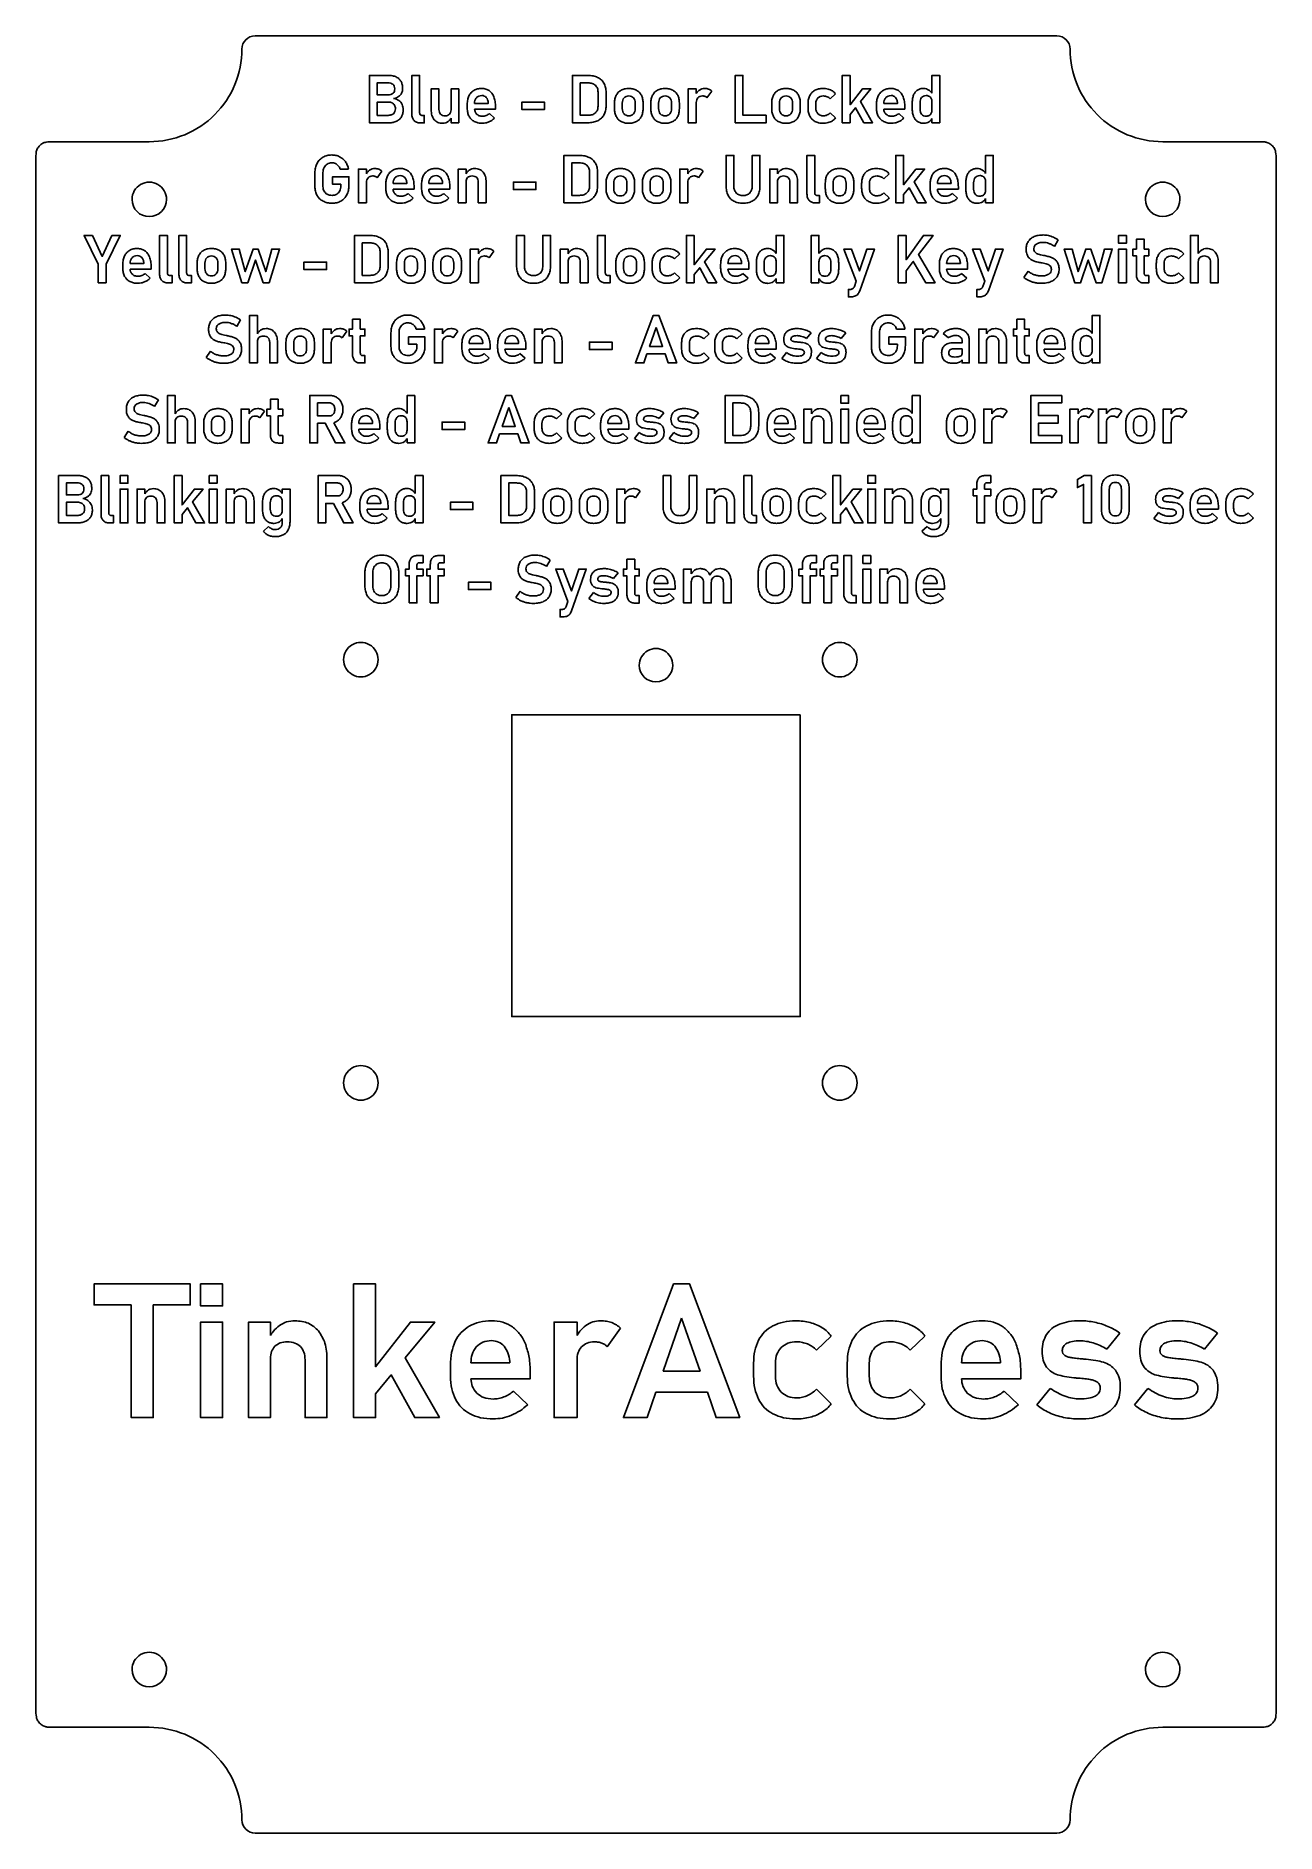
# Model space of a CAD drawing. Extents: x -56 to 56, y -81 to 81.
import ezdxf

# ---------------------------------------------------------------- set-up
doc = ezdxf.new("R2010")
doc.units = 0
doc.layers.get('0').update_dxf_attribs({"linetype": 'CONTINUOUS'})

msp = doc.modelspace()

# ---------------------------------------------------------------- linework, layer by layer
at = {"color": 7}
for points in [[(36.000001, 80.677107), (-36.000001, 80.677107)], [(-23.974211, 72.881096), (-25.727994, 72.881096), (-25.727994, 77.131098), (-24.023902, 77.131098)], [(-24.091129, 76.470506), (-25.029404, 76.470506), (-25.029404, 75.389005), (-24.050209, 75.389005)], [(-21.922285, 73.679068), (-21.922285, 77.131098), (-21.223695, 77.131098), (-21.223695, 73.775526)], [(-20.188963, 74.056131), (-20.188963, 75.91514), (-19.490373, 75.91514), (-19.490373, 74.070745)], [(-18.403029, 74.044439), (-18.403029, 75.91514), (-17.707362, 75.91514), (-17.707362, 72.881096), (-18.403029, 72.881096), (-18.403029, 73.307486)], [(-6.132393, 72.881096), (-7.506189, 72.881096), (-7.506189, 77.131098), (-6.129474, 77.131098)], [(-6.111936, 76.461737), (-6.807604, 76.461737), (-6.807604, 73.550457), (-6.111936, 73.550457)], [(3.615713, 74.699186), (3.615713, 72.881096), (2.887898, 72.881096), (2.887898, 75.91514), (3.615713, 75.91514), (3.615713, 75.49466)], [(24.780951, 75.525183), (24.780951, 77.131098), (25.479546, 77.131098), (25.479546, 72.881096), (24.780951, 72.881096)], [(-24.050209, 74.73426), (-25.029404, 74.73426), (-25.029404, 73.544612), (-24.123282, 73.544612)], [(-16.947388, 74.196435), (-16.947388, 74.538421)], [(-16.296193, 74.62611), (-15.059147, 74.62611), (-15.06207, 74.661187)], [(-14.410247, 74.313351), (-14.410247, 74.114591), (-16.29467, 74.114591)], [(-5.202889, 74.380582), (-5.202889, 75.631611)], [(-4.483838, 75.608229), (-4.483838, 74.403965)], [(-3.723869, 74.158434), (-3.723869, 74.652416)], [(-3.025274, 74.652416), (-3.025274, 74.149665)], [(-1.861934, 74.149665), (-1.861934, 74.652416)], [(-1.163344, 74.652416), (-1.163344, 74.149665)], [(-0.461831, 74.158434), (-0.461831, 74.652416)], [(0.236759, 74.652416), (0.236759, 74.149665)], [(1.400099, 74.149665), (1.400099, 74.652416)], [(2.098694, 74.652416), (2.098694, 74.149665)], [(5.00413, 75.722225), (4.57737, 75.134708)], [(10.394087, 74.158434), (10.394087, 74.652416)], [(11.092672, 74.652416), (11.092672, 74.149665)], [(12.256017, 74.149665), (12.256017, 74.652416)], [(12.954607, 74.652416), (12.954607, 74.149665)], [(13.656121, 74.199356), (13.656121, 74.611497)], [(14.354711, 74.611497), (14.354711, 74.199356)], [(16.126032, 75.473773), (15.652514, 75.029479)], [(19.803128, 74.196435), (19.803128, 74.538421)], [(20.454324, 74.62611), (21.69137, 74.62611), (21.688446, 74.661187)], [(22.340269, 74.313351), (22.340269, 74.114591), (20.455847, 74.114591)], [(23.012552, 74.105822), (23.012552, 74.68457)], [(23.711143, 74.678725), (23.711143, 74.105822)], [(24.780951, 74.023978), (24.780951, 74.772259)], [(-23.401308, 74.126283), (-23.401308, 74.13506)], [(-22.696872, 74.047363), (-22.696872, 74.038586)], [(-21.010318, 73.544612), (-20.802789, 73.544612), (-20.802789, 72.875251), (-21.182773, 72.875251)], [(-14.945154, 73.71999), (-14.489169, 73.290313)], [(15.652514, 73.787219), (16.126032, 73.313698)], [(21.805363, 73.71999), (22.261348, 73.290313)], [(24.780951, 72.881096), (24.780951, 73.271268)], [(-45.499999, 71.177106), (-54.42618, 71.177106)], [(54.450581, 71.177106), (45.499999, 71.177106)], [(-55.677105, 69.950583), (-55.677105, -69.92617)], [(-6.890907, 65.696435), (-8.264704, 65.696435), (-8.264704, 69.946434), (-6.887979, 69.946434)], [(6.291695, 67.233917), (6.291695, 69.946434), (6.990285, 69.946434), (6.990285, 67.213456)], [(8.63884, 67.213456), (8.63884, 69.946434), (9.337435, 69.946434), (9.337435, 67.233917)], [(13.558207, 66.494405), (13.558207, 69.946434), (14.256792, 69.946434), (14.256792, 66.590862)], [(29.590704, 68.340505), (29.590704, 69.946434), (30.289288, 69.946434), (30.289288, 65.696435), (29.590704, 65.696435)], [(55.677105, -69.950583), (55.677105, 69.926182)], [(-30.625432, 67.149152), (-30.625432, 68.403104)], [(-29.90346, 68.403104), (-29.90346, 67.149152)], [(-28.292902, 67.359605), (-29.047028, 67.359605), (-29.047028, 68.028965), (-27.57385, 68.028965), (-27.57385, 67.242686)], [(-27.608926, 68.727556), (-28.363051, 68.727556)], [(-25.998368, 67.514522), (-25.998368, 65.696435), (-26.726188, 65.696435), (-26.726188, 68.730479), (-25.998368, 68.730479), (-25.998368, 68.310005)], [(-24.609956, 68.537561), (-25.036711, 67.950045)], [(-17.054076, 67.572982), (-17.054076, 65.696435), (-17.752666, 65.696435), (-17.752666, 68.730479), (-17.054076, 68.730479), (-17.054076, 68.310036)], [(-6.870441, 69.277073), (-7.566109, 69.277073), (-7.566109, 66.365793), (-6.870441, 66.365793)], [(-5.961399, 67.195919), (-5.961399, 68.44695)], [(-5.242347, 68.423566), (-5.242347, 67.219301)], [(2.857204, 67.514522), (2.857204, 65.696435), (2.129383, 65.696435), (2.129383, 68.730479), (2.857204, 68.730479), (2.857204, 68.310002)], [(4.245615, 68.537561), (3.81886, 67.950045)], [(10.912914, 67.572982), (10.912914, 65.696435), (10.214329, 65.696435), (10.214329, 68.730479), (10.912914, 68.730479), (10.912914, 68.310028)], [(20.935783, 68.289109), (20.462256, 67.844818)], [(-28.292902, 67.230993), (-28.292902, 67.359605)], [(-24.2592, 67.011771), (-24.2592, 67.35376)], [(-23.608004, 67.441449), (-22.370961, 67.441449), (-22.373884, 67.476524)], [(-21.722061, 67.12869), (-21.722061, 66.929927), (-23.60648, 66.929927)], [(-22.256965, 66.535327), (-21.80098, 66.105649)], [(-21.049778, 67.011771), (-21.049778, 67.35376)], [(-20.398582, 67.441449), (-19.161539, 67.441449), (-19.164463, 67.476524)], [(-18.51264, 67.12869), (-18.51264, 66.929927), (-20.39706, 66.929927)], [(-19.047541, 66.535327), (-18.591559, 66.105649)], [(-15.256448, 67.537907), (-15.256448, 65.696435), (-15.955038, 65.696435), (-15.955038, 67.534983)], [(-4.482374, 66.973773), (-4.482374, 67.467755)], [(-3.783788, 67.467755), (-3.783788, 66.965002)], [(-2.620444, 66.965002), (-2.620444, 67.467755)], [(-1.921854, 67.467755), (-1.921854, 66.965002)], [(-1.22034, 66.973773), (-1.22034, 67.467755)], [(-0.52175, 67.467755), (-0.52175, 66.965002)], [(0.641594, 66.965002), (0.641594, 67.467755)], [(1.34018, 67.467755), (1.34018, 66.965002)], [(12.710543, 67.537907), (12.710543, 65.696435), (12.011957, 65.696435), (12.011957, 67.534983)], [(14.470167, 66.359948), (14.677706, 66.359948), (14.677706, 65.690588), (14.297714, 65.690588)], [(15.203839, 66.973773), (15.203839, 67.467755)], [(15.902424, 67.467755), (15.902424, 66.965002)], [(17.065773, 66.965002), (17.065773, 67.467755)], [(17.764359, 67.467755), (17.764359, 66.965002)], [(18.465872, 67.014695), (18.465872, 67.426833)], [(19.164457, 67.426833), (19.164457, 67.014695)], [(20.462256, 66.602555), (20.935783, 66.129034)], [(24.612885, 67.011771), (24.612885, 67.35376)], [(25.264078, 67.441449), (26.501122, 67.441449), (26.498203, 67.476524)], [(27.150021, 67.12869), (27.150021, 66.929927), (25.265605, 66.929927)], [(26.615115, 66.535327), (27.071104, 66.105649)], [(27.822304, 66.921158), (27.822304, 67.499909)], [(28.52089, 67.494061), (28.52089, 66.921158)], [(29.590704, 66.839317), (29.590704, 67.587595)], [(29.590704, 65.696435), (29.590704, 66.086605)], [(-44.575309, 59.309741), (-44.575309, 62.76177), (-43.876719, 62.76177), (-43.876719, 59.406199)], [(-42.841991, 59.309741), (-42.841991, 62.76177), (-42.143401, 62.76177), (-42.143401, 59.406199)], [(-25.698762, 58.511769), (-27.072558, 58.511769), (-27.072558, 62.76177), (-25.695839, 62.76177)], [(-25.678301, 62.09241), (-26.373968, 62.09241), (-26.373968, 59.181129), (-25.678301, 59.181129)], [(-15.950651, 60.329856), (-15.950651, 58.511769), (-16.678474, 58.511769), (-16.678474, 61.545813), (-15.950651, 61.545813), (-15.950651, 61.125353)], [(-14.562244, 61.3529), (-14.988994, 60.765381)], [(-12.516165, 60.049253), (-12.516165, 62.76177), (-11.81757, 62.76177), (-11.81757, 60.028792)], [(-10.169015, 60.028792), (-10.169015, 62.76177), (-9.470424, 62.76177), (-9.470424, 60.049253)], [(-7.89494, 60.388318), (-7.89494, 58.511769), (-8.59353, 58.511769), (-8.59353, 61.545813), (-7.89494, 61.545813), (-7.89494, 61.125372)], [(-5.249653, 59.309741), (-5.249653, 62.76177), (-4.551062, 62.76177), (-4.551062, 59.406199)], [(10.782843, 61.155852), (10.782843, 62.76177), (11.481433, 62.76177), (11.481433, 58.511769), (10.782843, 58.511769)], [(14.63532, 58.901721), (14.63532, 58.511769), (13.93673, 58.511769), (13.93673, 62.76177), (14.63532, 62.76177), (14.63532, 61.1421)], [(17.812591, 58.193165), (17.965159, 58.648884), (16.871395, 61.545813), (17.552448, 61.545813), (18.278537, 59.584936), (18.935013, 61.545813), (19.616065, 61.545813), (18.294883, 57.801489)], [(29.361249, 58.193165), (29.513812, 58.648878), (28.420049, 61.545813), (29.101105, 61.545813), (29.827195, 59.584944), (30.483666, 61.545813), (31.164722, 61.545813), (29.843541, 57.801489)], [(33.237114, 61.528276), (33.237114, 61.531211)], [(33.929862, 61.577966), (33.929862, 61.575031)], [(36.110401, 62.361325), (35.771331, 61.785499)], [(43.137207, 59.300972), (43.137207, 60.934915), (42.824459, 60.934915), (42.824459, 61.545813), (43.137207, 61.545813), (43.137207, 62.42855), (43.835811, 62.42855), (43.835811, 61.545813), (44.25087, 61.545813), (44.25087, 60.934915), (43.835811, 60.934915), (43.835811, 59.39743)], [(48.690855, 60.394163), (48.690855, 58.511769), (47.992267, 58.511769), (47.992267, 62.76177), (48.690855, 62.76177), (48.690855, 61.130032)], [(-47.872421, 59.827105), (-47.872421, 60.169093)], [(-47.221227, 60.256783), (-45.984183, 60.256783), (-45.987118, 60.29186)], [(-45.335283, 59.944027), (-45.335283, 59.745263), (-47.219703, 59.745263)], [(-41.196356, 59.789109), (-41.196356, 60.283091)], [(-40.497766, 60.283091), (-40.497766, 59.780341)], [(-39.334423, 59.780341), (-39.334423, 60.283091)], [(-38.635833, 60.283091), (-38.635833, 59.780341)], [(-24.769256, 60.011255), (-24.769256, 61.262287)], [(-24.050207, 61.238902), (-24.050207, 60.034637)], [(-23.290233, 59.789109), (-23.290233, 60.283091)], [(-22.591643, 60.283091), (-22.591643, 59.780341)], [(-21.428301, 59.780341), (-21.428301, 60.283091)], [(-20.729711, 60.283091), (-20.729711, 59.780341)], [(-20.028197, 59.789109), (-20.028197, 60.283091)], [(-19.329607, 60.283091), (-19.329607, 59.780341)], [(-18.166265, 59.780341), (-18.166265, 60.283091)], [(-17.467675, 60.283091), (-17.467675, 59.780341)], [(-6.097312, 60.35324), (-6.097312, 58.511769), (-6.795902, 58.511769), (-6.795902, 60.350317)], [(-3.604021, 59.789109), (-3.604021, 60.283091)], [(-2.905431, 60.283091), (-2.905431, 59.780341)], [(-1.742086, 59.780341), (-1.742086, 60.283091)], [(-1.043496, 60.283091), (-1.043496, 59.780341)], [(-0.341987, 59.830029), (-0.341987, 60.242169)], [(0.356603, 60.242169), (0.356603, 59.830029)], [(2.127924, 61.104445), (1.654401, 60.660154)], [(5.80502, 59.827105), (5.80502, 60.169093)], [(6.456217, 60.256783), (7.693262, 60.256783), (7.690339, 60.29186)], [(8.342162, 59.944027), (8.342162, 59.745263), (6.457739, 59.745263)], [(9.014444, 59.736495), (9.014444, 60.315245)], [(9.713035, 60.309397), (9.713035, 59.736495)], [(10.782843, 59.65465), (10.782843, 60.402931)], [(14.63532, 60.405855), (14.63532, 59.651729)], [(15.705128, 59.736495), (15.705128, 60.306476)], [(16.403718, 60.309397), (16.403718, 59.736495)], [(25.44447, 59.827105), (25.44447, 60.169093)], [(26.095666, 60.256783), (27.332707, 60.256783), (27.329788, 60.29186)], [(27.981606, 59.944027), (27.981606, 59.745263), (26.09719, 59.745263)], [(34.651831, 60.303552), (34.599208, 60.31233)], [(35.502415, 59.713113), (35.502415, 59.716048)], [(36.195164, 59.733574), (36.195164, 59.727732)], [(44.923134, 59.830029), (44.923134, 60.242169)], [(45.621719, 60.242169), (45.621719, 59.830029)], [(47.393056, 61.104445), (46.919538, 60.660154)], [(50.488472, 60.35324), (50.488472, 58.511769), (49.789887, 58.511769), (49.789887, 60.350317)], [(-45.870187, 59.350663), (-45.414204, 58.920988)], [(-43.663345, 59.175284), (-43.455813, 59.175284), (-43.455813, 58.505924), (-43.8358, 58.505924)], [(-41.930021, 59.175284), (-41.722492, 59.175284), (-41.722492, 58.505924), (-42.102478, 58.505924)], [(-4.337687, 59.175284), (-4.130153, 59.175284), (-4.130153, 58.505924), (-4.51014, 58.505924)], [(1.654401, 59.417891), (2.127924, 58.944367)], [(7.807255, 59.350663), (8.26324, 58.920988)], [(10.782843, 58.511769), (10.782843, 58.901935)], [(27.446699, 59.350663), (27.90268, 58.920988)], [(33.035432, 58.994061), (33.406639, 59.552347)], [(44.008254, 59.166516), (44.25087, 59.166516), (44.25087, 58.497155), (43.876725, 58.497155)], [(46.919538, 59.417891), (47.393056, 58.944367)], [(17.420912, 57.246123), (17.271843, 57.246123), (17.271843, 57.921329), (17.420912, 57.921329)], [(28.969575, 57.246123), (28.820497, 57.246123), (28.820497, 57.921329), (28.969575, 57.921329)], [(-37.302959, 55.176661), (-37.642024, 54.600835)], [(-35.78886, 53.209499), (-35.78886, 51.327108), (-36.48745, 51.327108), (-36.48745, 55.577106), (-35.78886, 55.577106), (-35.78886, 53.945374)], [(-27.247939, 52.116308), (-27.247939, 53.750251), (-27.560696, 53.750251), (-27.560696, 54.361149), (-27.247939, 54.361149), (-27.247939, 55.243889), (-26.549349, 55.243889), (-26.549349, 54.361149), (-26.134286, 54.361149), (-26.134286, 53.750251), (-26.549349, 53.750251), (-26.549349, 52.212769)], [(32.404061, 52.116308), (32.404061, 53.750251), (32.091303, 53.750251), (32.091303, 54.361149), (32.404061, 54.361149), (32.404061, 55.243889), (33.102646, 55.243889), (33.102646, 54.361149), (33.517713, 54.361149), (33.517713, 53.750251), (33.102646, 53.750251), (33.102646, 52.212769)], [(39.167824, 53.971177), (39.167824, 55.577106), (39.866409, 55.577106), (39.866409, 51.327108), (39.167824, 51.327108)], [(-40.176241, 54.343612), (-40.176241, 54.346547)], [(-39.483496, 54.393303), (-39.483496, 54.390368)], [(-29.153714, 53.145195), (-29.153714, 51.327108), (-29.881534, 51.327108), (-29.881534, 54.361149), (-29.153714, 54.361149), (-29.153714, 53.94068)], [(-27.765302, 54.168236), (-28.192057, 53.580717)], [(-23.79591, 52.779824), (-23.79591, 54.033777)], [(-23.073935, 54.033777), (-23.073935, 52.779824)], [(-21.463377, 52.990277), (-22.217502, 52.990277), (-22.217502, 53.659638), (-20.744326, 53.659638), (-20.744326, 52.873358)], [(-20.779402, 54.358228), (-21.533527, 54.358228)], [(-19.168846, 53.145195), (-19.168846, 51.327108), (-19.896667, 51.327108), (-19.896667, 54.361149), (-19.168846, 54.361149), (-19.168846, 53.94068)], [(-17.780435, 54.168236), (-18.20719, 53.580717)], [(-10.224552, 53.203654), (-10.224552, 51.327108), (-10.923147, 51.327108), (-10.923147, 54.361149), (-10.224552, 54.361149), (-10.224552, 53.94072)], [(4.764443, 53.919782), (4.29092, 53.475493)], [(7.745876, 53.919782), (7.272353, 53.475493)], [(13.945494, 54.013316), (13.527513, 53.50472)], [(17.04969, 54.013316), (16.631708, 53.50472)], [(19.341302, 52.779824), (19.341302, 54.033777)], [(20.063277, 54.033777), (20.063277, 52.779824)], [(21.673832, 52.990277), (20.919705, 52.990277), (20.919705, 53.659638), (22.392884, 53.659638), (22.392884, 52.873358)], [(22.357807, 54.358228), (21.60368, 54.358228)], [(23.968372, 53.145195), (23.968372, 51.327108), (23.240547, 51.327108), (23.240547, 54.361149), (23.968372, 54.361149), (23.968372, 53.940689)], [(25.356779, 54.168236), (24.93002, 53.580717)], [(26.265822, 53.574872), (25.798149, 53.966552)], [(26.701346, 53.121813), (27.487621, 53.121813), (27.487621, 53.250421)], [(28.133602, 53.27673), (28.133602, 51.327108), (27.487621, 51.327108), (27.487621, 51.594324)], [(29.679852, 53.203654), (29.679852, 51.327108), (28.981267, 51.327108), (28.981267, 54.361149), (29.679852, 54.361149), (29.679852, 53.940706)], [(-40.377926, 51.809397), (-40.006707, 52.367684)], [(-38.761523, 53.118889), (-38.814135, 53.127666)], [(-37.910937, 52.528449), (-37.910937, 52.531384)], [(-37.218194, 52.54891), (-37.218194, 52.543068)], [(-33.991231, 53.16858), (-33.991231, 51.327108), (-34.689821, 51.327108), (-34.689821, 53.165656)], [(-33.23126, 52.604446), (-33.23126, 53.098428)], [(-32.53267, 53.098428), (-32.53267, 52.595677)], [(-31.369327, 52.595677), (-31.369327, 53.098428)], [(-30.670737, 53.098428), (-30.670737, 52.595677)], [(-26.376891, 51.981852), (-26.134286, 51.981852), (-26.134286, 51.312491), (-26.508426, 51.312491)], [(-21.463377, 52.861666), (-21.463377, 52.990277)], [(-17.429678, 52.642444), (-17.429678, 52.984432)], [(-16.778483, 53.072122), (-15.541439, 53.072122), (-15.544363, 53.107196)], [(-14.89254, 52.759363), (-14.89254, 52.560602), (-16.77696, 52.560602)], [(-15.427446, 52.165999), (-14.971456, 51.736324)], [(-14.220257, 52.642444), (-14.220257, 52.984432)], [(-13.569061, 53.072122), (-12.332015, 53.072122), (-12.334938, 53.107196)], [(-11.683116, 52.759363), (-11.683116, 52.560602), (-13.567537, 52.560602)], [(-12.218017, 52.165999), (-11.762037, 51.736324)], [(-8.426928, 53.16858), (-8.426928, 51.327108), (-9.125519, 51.327108), (-9.125519, 53.165656)], [(2.294531, 52.645368), (2.294531, 53.057505)], [(2.993121, 53.057505), (2.993121, 52.645368)], [(4.29092, 52.23323), (4.764443, 51.759706)], [(5.275965, 52.645368), (5.275965, 53.057505)], [(5.974555, 53.057505), (5.974555, 52.645368)], [(7.272353, 52.23323), (7.745876, 51.759706)], [(8.257394, 52.642444), (8.257394, 52.984432)], [(8.908589, 53.072122), (10.145636, 53.072122), (10.142712, 53.107196)], [(10.794535, 52.759363), (10.794535, 52.560602), (8.910113, 52.560602)], [(10.259628, 52.165999), (10.715614, 51.736324)], [(11.306053, 51.727556), (11.729884, 52.253691)], [(14.410248, 51.727556), (14.83408, 52.253691)], [(21.673832, 52.861666), (21.673832, 52.990277)], [(27.487621, 52.151383), (27.487621, 52.57814), (26.704273, 52.57814)], [(31.477481, 53.16858), (31.477481, 51.327108), (30.778885, 51.327108), (30.778885, 53.165656)], [(33.275109, 51.981852), (33.517713, 51.981852), (33.517713, 51.312491), (33.143577, 51.312491)], [(34.189997, 52.642444), (34.189997, 52.984432)], [(34.841194, 53.072122), (36.078245, 53.072122), (36.07531, 53.107196)], [(36.727141, 52.759363), (36.727141, 52.560602), (34.842712, 52.560602)], [(36.192226, 52.165999), (36.648215, 51.736324)], [(37.399426, 52.551831), (37.399426, 53.130581)], [(38.09801, 53.124736), (38.09801, 52.551831)], [(39.167824, 52.469989), (39.167824, 53.21827)], [(39.167824, 51.327108), (39.167824, 51.717286)], [(-47.558204, 47.158951), (-47.558204, 47.161886)], [(-46.865458, 47.208642), (-46.865458, 47.205707)], [(-44.684922, 47.991997), (-45.023986, 47.416171)], [(-43.170825, 46.024838), (-43.170825, 44.142444), (-43.869415, 44.142444), (-43.869415, 48.392443), (-43.170825, 48.392443), (-43.170825, 46.760707)], [(-36.535679, 45.960531), (-36.535679, 44.142444), (-37.263499, 44.142444), (-37.263499, 47.176488), (-36.535679, 47.176488), (-36.535679, 46.756017)], [(-35.147267, 46.983572), (-35.574021, 46.396056)], [(-34.629903, 44.931645), (-34.629903, 46.565587), (-34.942659, 46.565587), (-34.942659, 47.176488), (-34.629903, 47.176488), (-34.629903, 48.059226), (-33.931312, 48.059226), (-33.931312, 47.176488), (-33.516248, 47.176488), (-33.516248, 46.565587), (-33.931312, 46.565587), (-33.931312, 45.028105)], [(-28.931943, 45.948757), (-27.933373, 44.142444), (-28.772268, 44.142444), (-29.704899, 45.896227), (-30.391594, 45.896227), (-30.391594, 44.142444), (-31.090184, 44.142444), (-31.090184, 48.395366), (-29.315938, 48.395366)], [(-29.336399, 47.726006), (-30.391594, 47.726006), (-30.391594, 46.565587), (-29.336399, 46.565587)], [(-22.356345, 46.786522), (-22.356345, 48.392443), (-21.657755, 48.392443), (-21.657755, 44.142444), (-22.356345, 44.142444)], [(0.714665, 46.828655), (0.296684, 46.320057)], [(3.81886, 46.828655), (3.400879, 46.320057)], [(7.57196, 44.142444), (6.198163, 44.142444), (6.198163, 48.392443), (7.574883, 48.392443)], [(7.592421, 47.723085), (6.896754, 47.723085), (6.896754, 44.811805), (7.592421, 44.811805)], [(8.501463, 45.641927), (8.501463, 46.892959)], [(9.220514, 46.869577), (9.220514, 45.665312)], [(13.976188, 46.01899), (13.976188, 44.142444), (13.277598, 44.142444), (13.277598, 47.176488), (13.976188, 47.176488), (13.976188, 46.756045)], [(23.014016, 46.786522), (23.014016, 48.392443), (23.712607, 48.392443), (23.712607, 44.142444), (23.014016, 44.142444)], [(30.157756, 45.960531), (30.157756, 44.142444), (29.429941, 44.142444), (29.429941, 47.176488), (30.157756, 47.176488), (30.157756, 46.756008)], [(31.546173, 46.983572), (31.119422, 46.396056)], [(37.897776, 45.960531), (37.897776, 44.142444), (37.169962, 44.142444), (37.169962, 47.176488), (37.897776, 47.176488), (37.897776, 46.756008)], [(39.286194, 46.983572), (38.859443, 46.396056)], [(40.452452, 45.960531), (40.452452, 44.142444), (39.724635, 44.142444), (39.724635, 47.176488), (40.452452, 47.176488), (40.452452, 46.756008)], [(41.840867, 46.983572), (41.414119, 46.396056)], [(46.269168, 45.960531), (46.269168, 44.142444), (45.541353, 44.142444), (45.541353, 47.176488), (46.269168, 47.176488), (46.269168, 46.756008)], [(47.657585, 46.983572), (47.230834, 46.396056)], [(-47.759888, 44.624734), (-47.38867, 45.183023)], [(-46.143486, 45.934228), (-46.1961, 45.943005)], [(-45.292902, 45.343785), (-45.292902, 45.34672)], [(-44.600156, 45.364246), (-44.600156, 45.358404)], [(-41.373196, 45.983916), (-41.373196, 44.142444), (-42.071787, 44.142444), (-42.071787, 45.980992)], [(-40.613223, 45.419785), (-40.613223, 45.913767)], [(-39.914635, 45.913767), (-39.914635, 45.411013)], [(-38.75129, 45.411013), (-38.75129, 45.913767)], [(-38.0527, 45.913767), (-38.0527, 45.411013)], [(-27.334165, 45.45778), (-27.334165, 45.799769)], [(-26.68297, 45.887458), (-25.445926, 45.887458), (-25.44885, 45.922535)], [(-24.797027, 45.574702), (-24.797027, 45.375939), (-26.681447, 45.375939)], [(-24.124744, 45.36717), (-24.124744, 45.945917)], [(-23.426153, 45.940073), (-23.426153, 45.36717)], [(-22.356345, 45.285325), (-22.356345, 46.033607)], [(-10.936298, 45.460704), (-10.936298, 45.872844)], [(-10.237703, 45.872844), (-10.237703, 45.460704)], [(-8.466387, 46.735121), (-8.939905, 46.29083)], [(-7.954864, 45.460704), (-7.954864, 45.872844)], [(-7.256274, 45.872844), (-7.256274, 45.460704)], [(-5.484953, 46.735121), (-5.958476, 46.29083)], [(-4.973435, 45.45778), (-4.973435, 45.799769)], [(-4.322239, 45.887458), (-3.085194, 45.887458), (-3.088117, 45.922535)], [(-2.436294, 45.574702), (-2.436294, 45.375939), (-4.320717, 45.375939)], [(9.980488, 45.45778), (9.980488, 45.799769)], [(10.631684, 45.887458), (11.86873, 45.887458), (11.865806, 45.922535)], [(12.517629, 45.574702), (12.517629, 45.375939), (10.633207, 45.375939)], [(15.773816, 45.983916), (15.773816, 44.142444), (15.075226, 44.142444), (15.075226, 45.980992)], [(18.036194, 45.45778), (18.036194, 45.799769)], [(18.68739, 45.887458), (19.924436, 45.887458), (19.921512, 45.922535)], [(20.573335, 45.574702), (20.573335, 45.375939), (18.688912, 45.375939)], [(21.245618, 45.36717), (21.245618, 45.945917)], [(21.944208, 45.940073), (21.944208, 45.36717)], [(23.014016, 45.285325), (23.014016, 46.033607)], [(26.080208, 45.419785), (26.080208, 45.913767)], [(26.778803, 45.913767), (26.778803, 45.411013)], [(27.942143, 45.411013), (27.942143, 45.913767)], [(28.640738, 45.913767), (28.640738, 45.411013)], [(42.19163, 45.419785), (42.19163, 45.913767)], [(42.890214, 45.913767), (42.890214, 45.411013)], [(44.053565, 45.411013), (44.053565, 45.913767)], [(44.75215, 45.913767), (44.75215, 45.411013)], [(-33.758855, 44.797188), (-33.516248, 44.797188), (-33.516248, 44.127831), (-33.89039, 44.127831)], [(-25.331931, 44.981335), (-24.875946, 44.551661)], [(-22.356345, 44.142444), (-22.356345, 44.532616)], [(-8.939905, 45.048566), (-8.466387, 44.575043)], [(-5.958476, 45.048566), (-5.484953, 44.575043)], [(-2.971201, 44.981335), (-2.515216, 44.551661)], [(-1.924777, 44.542892), (-1.500945, 45.069028)], [(1.179419, 44.542892), (1.603251, 45.069028)], [(11.982723, 44.981335), (12.438708, 44.551661)], [(20.038429, 44.981335), (20.494414, 44.551661)], [(23.014016, 44.142444), (23.014016, 44.532611)], [(-51.885664, 36.95778), (-53.639446, 36.95778), (-53.639446, 41.207784), (-51.935355, 41.207784)], [(-52.002583, 40.547193), (-52.940856, 40.547193), (-52.940856, 39.465692), (-51.961661, 39.465692)], [(-49.833739, 37.755755), (-49.833739, 41.207784), (-49.135149, 41.207784), (-49.135149, 37.85221)], [(-28.190972, 38.764093), (-27.192402, 36.95778), (-28.031294, 36.95778), (-28.963928, 38.711566), (-29.650622, 38.711566), (-29.650622, 36.95778), (-30.349213, 36.95778), (-30.349213, 41.210705), (-28.574966, 41.210705)], [(-28.595427, 40.541345), (-29.650622, 40.541345), (-29.650622, 39.380926), (-28.595427, 39.380926)], [(-21.615371, 39.601858), (-21.615371, 41.207784), (-20.916781, 41.207784), (-20.916781, 36.95778), (-21.615371, 36.95778)], [(-12.551241, 36.95778), (-13.925037, 36.95778), (-13.925037, 41.207784), (-12.548318, 41.207784)], [(-12.53078, 40.538424), (-13.226447, 40.538424), (-13.226447, 37.627141), (-12.53078, 37.627141)], [(0.631361, 38.495268), (0.631361, 41.207784), (1.329952, 41.207784), (1.329952, 38.474807)], [(2.978506, 38.474807), (2.978506, 41.207784), (3.677096, 41.207784), (3.677096, 38.495268)], [(7.897868, 37.755755), (7.897868, 41.207784), (8.596459, 41.207784), (8.596459, 37.85221)], [(28.808813, 36.95778), (28.808813, 39.39554), (28.487283, 39.39554), (28.487283, 39.991824), (28.808813, 39.991824), (28.808813, 40.403965)], [(29.56586, 41.207784), (30.062763, 41.207784), (30.062763, 40.567648), (29.679852, 40.567648)], [(-51.961661, 38.810947), (-52.940856, 38.810947), (-52.940856, 37.621296), (-52.034736, 37.621296)], [(-45.89942, 38.834332), (-45.89942, 36.95778), (-46.59801, 36.95778), (-46.59801, 39.991824), (-45.89942, 39.991824), (-45.89942, 39.571384)], [(-44.101791, 38.799255), (-44.101791, 36.95778), (-44.800382, 36.95778), (-44.800382, 38.796331)], [(-37.887554, 38.834332), (-37.887554, 36.95778), (-38.586145, 36.95778), (-38.586145, 39.991824), (-37.887554, 39.991824), (-37.887554, 39.571384)], [(-36.089926, 38.799255), (-36.089926, 36.95778), (-36.788516, 36.95778), (-36.788516, 38.796331)], [(-35.329955, 38.182503), (-35.329955, 38.761256)], [(-34.631365, 38.755409), (-34.631365, 38.182503)], [(-33.561556, 39.601861), (-33.561556, 39.991824), (-32.862966, 39.991824), (-32.862966, 37.048396)], [(-33.561556, 38.100665), (-33.561556, 38.848946)], [(-25.941998, 38.702797), (-24.704954, 38.702797), (-24.707878, 38.737872)], [(-23.38377, 38.182503), (-23.38377, 38.761256)], [(-22.685179, 38.755409), (-22.685179, 38.182503)], [(-21.615371, 38.100665), (-21.615371, 38.848946)], [(-11.621737, 38.457266), (-11.621737, 39.708298)], [(-10.902686, 39.684913), (-10.902686, 38.480651)], [(-10.142712, 38.235118), (-10.142712, 38.729103)], [(-9.444122, 38.729103), (-9.444122, 38.226349)], [(-8.280778, 38.226349), (-8.280778, 38.729103)], [(-7.582187, 38.729103), (-7.582187, 38.226349)], [(-6.880674, 38.235118), (-6.880674, 38.729103)], [(-6.182084, 38.729103), (-6.182084, 38.226349)], [(-5.018739, 38.226349), (-5.018739, 38.729103)], [(-4.320149, 38.729103), (-4.320149, 38.226349)], [(-2.80313, 38.77587), (-2.80313, 36.95778), (-3.53095, 36.95778), (-3.53095, 39.991824), (-2.80313, 39.991824), (-2.80313, 39.571356)], [(-1.414718, 39.798911), (-1.841473, 39.21139)], [(5.252581, 38.834332), (5.252581, 36.95778), (4.553991, 36.95778), (4.553991, 39.991824), (5.252581, 39.991824), (5.252581, 39.571387)], [(7.050209, 38.799255), (7.050209, 36.95778), (6.351619, 36.95778), (6.351619, 38.796331)], [(9.5435, 38.235118), (9.5435, 38.729103)], [(10.242091, 38.729103), (10.242091, 38.226349)], [(11.405435, 38.226349), (11.405435, 38.729103)], [(12.104025, 38.729103), (12.104025, 38.226349)], [(15.27545, 39.55046), (14.801927, 39.106166)], [(21.241236, 38.834332), (21.241236, 36.95778), (20.542646, 36.95778), (20.542646, 39.991824), (21.241236, 39.991824), (21.241236, 39.571387)], [(23.038864, 38.799255), (23.038864, 36.95778), (22.340274, 36.95778), (22.340274, 38.796331)], [(23.798833, 38.182503), (23.798833, 38.761256)], [(24.497423, 38.755409), (24.497423, 38.182503)], [(25.567227, 39.601869), (25.567227, 39.991824), (26.265822, 39.991824), (26.265822, 37.048396)], [(25.567227, 38.100665), (25.567227, 38.848946)], [(29.5074, 40.336737), (29.5074, 39.991824), (30.062763, 39.991824), (30.062763, 39.39554), (29.5074, 39.39554), (29.5074, 36.95778), (28.808813, 36.95778)], [(30.530433, 38.235118), (30.530433, 38.729103)], [(31.229021, 38.729103), (31.229021, 38.226349)], [(32.392369, 38.226349), (32.392369, 38.729103)], [(33.090953, 38.729103), (33.090953, 38.226349)], [(34.607974, 38.77587), (34.607974, 36.95778), (33.880157, 36.95778), (33.880157, 39.991824), (34.607974, 39.991824), (34.607974, 39.571347)], [(35.996389, 39.798911), (35.569638, 39.21139)], [(40.003778, 38.121126), (40.003778, 40.053208)], [(40.702363, 39.950902), (40.702363, 38.223426)], [(41.789714, 38.223426), (41.789714, 39.950902)], [(42.488299, 40.053208), (42.488299, 38.121126)], [(47.334596, 39.643991), (46.916608, 39.135396)], [(48.611307, 38.702797), (49.848347, 38.702797), (49.84544, 38.737872)], [(53.639441, 39.55046), (53.165923, 39.106166)], [(-51.312761, 38.202964), (-51.312761, 38.211742)], [(-50.608326, 38.124049), (-50.608326, 38.115272)], [(-48.921772, 37.621296), (-48.714239, 37.621296), (-48.714239, 36.951935), (-49.094226, 36.951935)], [(-33.561556, 36.97532), (-33.561556, 37.347955)], [(-26.593194, 38.273116), (-26.593194, 38.615105)], [(-24.056055, 38.390038), (-24.056055, 38.191272), (-25.940475, 38.191272)], [(-24.590959, 37.796677), (-24.134974, 37.366997)], [(-21.615371, 36.95778), (-21.615371, 37.347952)], [(8.809834, 37.621296), (9.017367, 37.621296), (9.017367, 36.951935), (8.637381, 36.951935)], [(12.805538, 38.27604), (12.805538, 38.688181)], [(13.504129, 38.688181), (13.504129, 38.27604)], [(14.801927, 37.8639), (15.27545, 37.390382)], [(25.567227, 36.97532), (25.567227, 37.347933)], [(44.69515, 37.358228), (45.11898, 37.884361)], [(47.960111, 38.273116), (47.960111, 38.615105)], [(50.497246, 38.390038), (50.497246, 38.191272), (48.612829, 38.191272)], [(49.96235, 37.796677), (50.418328, 37.366997)], [(51.169528, 38.27604), (51.169528, 38.688181)], [(51.868115, 38.688181), (51.868115, 38.27604)], [(53.165923, 37.8639), (53.639441, 37.390382)], [(-35.256882, 36.209499), (-34.786282, 36.639177)], [(23.871908, 36.209499), (24.342499, 36.639177)], [(-21.40492, 34.023115), (-20.908012, 34.023115), (-20.908012, 33.382981), (-21.290922, 33.382981)], [(-19.507911, 34.023115), (-19.011006, 34.023115), (-19.011006, 33.382981), (-19.393916, 33.382981)], [(13.916269, 34.023115), (14.413171, 34.023115), (14.413171, 33.382981), (14.030266, 33.382981)], [(15.813275, 34.023115), (16.310177, 34.023115), (16.310177, 33.382981), (15.927272, 33.382981)], [(16.865545, 30.571086), (16.865545, 34.023115), (17.564135, 34.023115), (17.564135, 30.667541)], [(-26.143055, 31.295985), (-26.143055, 32.500247)], [(-25.421083, 32.520708), (-25.421083, 31.275524)], [(-23.816371, 31.275524), (-23.816371, 32.520708)], [(-23.097319, 32.500247), (-23.097319, 31.295985)], [(-22.161968, 29.773114), (-22.161968, 32.210873), (-22.483496, 32.210873), (-22.483496, 32.807158), (-22.161968, 32.807158), (-22.161968, 33.219298)], [(-21.46338, 33.152067), (-21.46338, 32.807158), (-20.908012, 32.807158), (-20.908012, 32.210873), (-21.46338, 32.210873), (-21.46338, 29.773114), (-22.161968, 29.773114)], [(-20.264959, 29.773114), (-20.264959, 32.210873), (-20.586488, 32.210873), (-20.586488, 32.807158), (-20.264959, 32.807158), (-20.264959, 33.219298)], [(-19.566371, 33.152067), (-19.566371, 32.807158), (-19.011006, 32.807158), (-19.011006, 32.210873), (-19.566371, 32.210873), (-19.566371, 29.773114), (-20.264959, 29.773114)], [(-12.372937, 32.789621), (-12.372937, 32.792556)], [(-11.680193, 32.839311), (-11.680193, 32.836376)], [(-9.499659, 33.622667), (-9.838724, 33.046838)], [(-8.06448, 29.45451), (-7.911909, 29.910234), (-9.005675, 32.807158), (-8.324623, 32.807158), (-7.598532, 30.846286), (-6.942057, 32.807158), (-6.261005, 32.807158), (-7.582187, 29.062831)], [(-3.402338, 32.459325), (-3.820324, 31.950729)], [(-2.610216, 30.562317), (-2.610216, 32.196257), (-2.922973, 32.196257), (-2.922973, 32.807158), (-2.610216, 32.807158), (-2.610216, 33.689898), (-1.911621, 33.689898), (-1.911621, 32.807158), (-1.496563, 32.807158), (-1.496563, 32.196257), (-1.911621, 32.196257), (-1.911621, 30.658772)], [(3.171425, 31.649663), (3.171425, 29.773114), (2.47283, 29.773114), (2.47283, 32.807158), (3.171425, 32.807158), (3.171425, 32.386627)], [(9.178133, 31.295985), (9.178133, 32.500247)], [(9.900103, 32.520708), (9.900103, 31.275524)], [(11.504817, 31.275524), (11.504817, 32.520708)], [(12.223864, 32.500247), (12.223864, 31.295985)], [(13.159218, 29.773114), (13.159218, 32.210873), (12.837691, 32.210873), (12.837691, 32.807158), (13.159218, 32.807158), (13.159218, 33.219298)], [(13.857808, 33.152067), (13.857808, 32.807158), (14.413171, 32.807158), (14.413171, 32.210873), (13.857808, 32.210873), (13.857808, 29.773114), (13.159218, 29.773114)], [(15.056224, 29.773114), (15.056224, 32.210873), (14.734697, 32.210873), (14.734697, 32.807158), (15.056224, 32.807158), (15.056224, 33.219298)], [(15.754814, 33.152067), (15.754814, 32.807158), (16.310177, 32.807158), (16.310177, 32.210873), (15.754814, 32.210873), (15.754814, 29.773114), (15.056224, 29.773114)], [(20.799866, 31.649663), (20.799866, 29.773114), (20.101276, 29.773114), (20.101276, 32.807158), (20.799866, 32.807158), (20.799866, 32.38672)], [(-12.574625, 30.255406), (-12.203407, 30.813692)], [(-10.958223, 31.564897), (-11.010833, 31.573675)], [(-10.107636, 30.974457), (-10.107636, 30.977364)], [(-9.414892, 30.994913), (-9.414892, 30.989071)], [(-6.041784, 30.173562), (-5.617952, 30.699694)], [(-0.82428, 31.08845), (-0.82428, 31.430438)], [(-0.173084, 31.518128), (1.063962, 31.518128), (1.061039, 31.553205)], [(1.712861, 31.205372), (1.712861, 31.006605), (-0.17156, 31.006605)], [(4.963207, 31.570742), (4.963207, 29.773114), (4.264612, 29.773114), (4.264612, 31.567818)], [(4.843359, 32.264947), (4.844149, 32.262689)], [(4.963207, 31.591203), (4.962558, 31.594336), (4.963201, 31.570742)], [(6.752062, 31.570742), (6.752062, 29.773114), (6.053472, 29.773114), (6.053472, 31.567818)], [(22.597494, 31.614588), (22.597494, 29.773114), (21.898904, 29.773114), (21.898904, 31.611664)], [(23.357463, 31.08845), (23.357463, 31.430438)], [(24.008661, 31.518128), (25.245705, 31.518128), (25.242787, 31.553205)], [(25.894604, 31.205372), (25.894604, 31.006605), (24.010188, 31.006605)], [(-8.456154, 28.507468), (-8.605227, 28.507468), (-8.605227, 29.182674), (-8.456154, 29.182674)], [(-1.739168, 30.427858), (-1.496563, 30.427858), (-1.496563, 29.758497), (-1.870699, 29.758497)], [(1.17796, 30.612008), (1.63394, 30.18233)], [(17.77751, 30.436627), (17.985044, 30.436627), (17.985044, 29.767269), (17.605057, 29.767269)], [(25.359698, 30.612008), (25.815678, 30.18233)], [(-34.617612, -38.074401), (-34.617612, -43.372898), (-36.5901, -43.372898), (-36.5901, -34.806183), (-34.617612, -34.806183), (-34.617612, -35.993323)], [(-7.093536, -38.239473), (-7.093536, -43.372898), (-9.148557, -43.372898), (-9.148557, -34.806183), (-7.093536, -34.806183), (-7.093536, -35.993407)], [(-3.173315, -35.3509), (-4.378268, -37.009746)], [(15.734528, -36.052392), (14.397524, -37.30687)], [(24.152682, -36.052392), (22.815679, -37.30687)], [(41.657499, -35.788288), (40.477307, -37.224348)], [(50.422291, -35.788288), (49.242099, -37.224348)], [(-29.541958, -38.173433), (-29.541958, -43.372898), (-31.514446, -43.372898), (-31.514446, -38.181702)], [(-18.458049, -39.658994), (-18.458049, -38.693399)], [(-16.619377, -38.445806), (-13.126552, -38.445806), (-13.134801, -38.346774)], [(8.76066, -39.650753), (8.76066, -38.487066)], [(10.73315, -38.487066), (10.73315, -39.650753)], [(17.178815, -39.650753), (17.178815, -38.487066)], [(19.151304, -38.487066), (19.151304, -39.650753)], [(25.596974, -39.658994), (25.596974, -38.693399)], [(27.435647, -38.445806), (30.928471, -38.445806), (30.92023, -38.346774)], [(-11.294362, -39.328879), (-11.294362, -39.890078), (-16.615076, -39.890078)], [(32.76066, -39.328879), (32.76066, -39.890078), (27.439949, -39.890078)], [(-12.804677, -41.004263), (-11.517198, -42.217452)], [(14.397524, -40.81444), (15.734528, -42.15144)], [(22.815679, -40.81444), (24.152682, -42.15144)], [(31.250345, -41.004263), (32.537826, -42.217452)], [(34.204952, -42.242231), (35.401651, -40.756669)], [(42.969744, -42.242231), (44.166443, -40.756669)], [(-54.450581, -71.177092), (-45.499999, -71.177092)], [(45.499999, -71.177092), (54.42618, -71.177092)], [(-36.000001, -80.677116), (36.000001, -80.677116)]]:
    msp.add_lwpolyline(points, dxfattribs=at)
for points in [[(9.89718, 73.550457), (7.807255, 73.550457), (7.807255, 77.131098), (7.108665, 77.131098), (7.108665, 72.881096), (9.89718, 72.881096), (9.89718, 73.550457), (9.89718, 73.550457)], [(19.452377, 72.881096), (18.36694, 74.777249), (19.303303, 75.91514), (18.528719, 75.91514), (17.423835, 74.495509), (17.423835, 77.131098), (16.725245, 77.131098), (16.725245, 72.881096), (17.423835, 72.881096), (17.423835, 73.631164), (17.921733, 74.236223), (18.666096, 72.881096), (19.452377, 72.881096), (19.452377, 72.881096)], [(-12.042642, 74.070745), (-10.019946, 74.070745), (-10.019946, 74.740105), (-12.042642, 74.740105), (-12.042642, 74.070745), (-12.042642, 74.070745)], [(24.262123, 65.696435), (23.176685, 67.592582), (24.113055, 68.730479), (23.338471, 68.730479), (22.233582, 67.310842), (22.233582, 69.946434), (21.534996, 69.946434), (21.534996, 65.696435), (22.233582, 65.696435), (22.233582, 66.446503), (22.731481, 67.051559), (23.475848, 65.696435), (24.262123, 65.696435), (24.262123, 65.696435)], [(-12.801151, 66.886084), (-10.778456, 66.886084), (-10.778456, 67.555444), (-12.801151, 67.555444), (-12.801151, 66.886084), (-12.801151, 66.886084)], [(-43.950001, 65.999999), (-43.950001, 65.999999)], [(47.05, 65.999999), (47.05, 65.999999)], [(-48.857464, 62.76177), (-49.728509, 60.888145), (-50.599554, 62.76177), (-51.350759, 62.76177), (-50.076343, 60.195402), (-50.076343, 58.511769), (-49.377752, 58.511769), (-49.377752, 60.195402), (-48.106259, 62.76177), (-48.857464, 62.76177), (-48.857464, 62.76177)], [(-36.651136, 58.511769), (-35.955467, 60.54908), (-35.2598, 58.511769), (-34.736591, 58.511769), (-33.801239, 61.545813), (-34.496906, 61.545813), (-35.034734, 59.526042), (-35.733324, 61.545813), (-36.177612, 61.545813), (-36.876203, 59.526042), (-37.414031, 61.545813), (-38.109697, 61.545813), (-37.174348, 58.511769), (-36.651136, 58.511769), (-36.651136, 58.511769)], [(5.454269, 58.511769), (4.36883, 60.407918), (5.3052, 61.545813), (4.530611, 61.545813), (3.425727, 60.126181), (3.425727, 62.76177), (2.727137, 62.76177), (2.727137, 58.511769), (3.425727, 58.511769), (3.425727, 59.261836), (3.923625, 59.866893), (4.667988, 58.511769), (5.454269, 58.511769), (5.454269, 58.511769)], [(25.064488, 58.511769), (23.57348, 61.052937), (24.886189, 62.76177), (24.015141, 62.76177), (22.448425, 60.583218), (22.448425, 62.76177), (21.749835, 62.76177), (21.749835, 58.511769), (22.448425, 58.511769), (22.448425, 59.588384), (23.100138, 60.436759), (24.225598, 58.511769), (25.064488, 58.511769), (25.064488, 58.511769)], [(38.121395, 58.511769), (38.817062, 60.54908), (39.512731, 58.511769), (40.035934, 58.511769), (40.971298, 61.545813), (40.275631, 61.545813), (39.737798, 59.526042), (39.03921, 61.545813), (38.594913, 61.545813), (37.896329, 59.526042), (37.358495, 61.545813), (36.662826, 61.545813), (37.598189, 58.511769), (38.121395, 58.511769), (38.121395, 58.511769)], [(42.234002, 62.06318), (42.234002, 62.76177), (41.535415, 62.76177), (41.535415, 62.06318), (42.234002, 62.06318), (42.234002, 62.06318)], [(42.234002, 58.511769), (42.234002, 61.545813), (41.535415, 61.545813), (41.535415, 58.511769), (42.234002, 58.511769), (42.234002, 58.511769)], [(-31.60901, 59.70142), (-29.586315, 59.70142), (-29.586315, 60.370781), (-31.60901, 60.370781), (-31.60901, 59.70142), (-31.60901, 59.70142)], [(1.856084, 51.327108), (0.260143, 55.577106), (-0.248456, 55.577106), (-1.844396, 51.327108), (-1.090269, 51.327108), (-0.810927, 52.133846), (0.824794, 52.133846), (1.10488, 51.327108), (1.856084, 51.327108), (1.856084, 51.327108)], [(0.005846, 54.492687), (0.592404, 52.803206), (-0.579154, 52.803206), (0.005846, 54.492687), (0.005846, 54.492687)], [(-5.971632, 52.516756), (-3.948936, 52.516756), (-3.948936, 53.186117), (-5.971632, 53.186117), (-5.971632, 52.516756), (-5.971632, 52.516756)], [(-11.374745, 44.142444), (-12.970686, 48.392443), (-13.47928, 48.392443), (-15.075226, 44.142444), (-14.321098, 44.142444), (-14.041756, 44.949185), (-12.406035, 44.949185), (-12.12595, 44.142444), (-11.374745, 44.142444), (-11.374745, 44.142444)], [(-13.224983, 47.308023), (-12.638425, 45.618545), (-13.809983, 45.618545), (-13.224983, 47.308023), (-13.224983, 47.308023)], [(17.29961, 47.693852), (17.29961, 48.392443), (16.601019, 48.392443), (16.601019, 47.693852), (17.29961, 47.693852), (17.29961, 47.693852)], [(17.29961, 44.142444), (17.29961, 47.176488), (16.601019, 47.176488), (16.601019, 44.142444), (17.29961, 44.142444), (17.29961, 44.142444)], [(36.439218, 48.392443), (33.650705, 48.392443), (33.650705, 44.142444), (36.439218, 44.142444), (36.439218, 44.811805), (34.349289, 44.811805), (34.349289, 45.919611), (36.117688, 45.919611), (36.117688, 46.588972), (34.349289, 46.588972), (34.349289, 47.723085), (36.439218, 47.723085), (36.439218, 48.392443), (36.439218, 48.392443)], [(-19.202461, 45.332093), (-17.179766, 45.332093), (-17.179766, 46.001453), (-19.202461, 46.001453), (-19.202461, 45.332093), (-19.202461, 45.332093)], [(-47.422288, 40.509194), (-47.422288, 41.207784), (-48.120879, 41.207784), (-48.120879, 40.509194), (-47.422288, 40.509194), (-47.422288, 40.509194)], [(-40.526998, 36.95778), (-41.612436, 38.85393), (-40.676068, 39.991824), (-41.450655, 39.991824), (-42.555538, 38.572193), (-42.555538, 41.207784), (-43.254128, 41.207784), (-43.254128, 36.95778), (-42.555538, 36.95778), (-42.555538, 37.707851), (-42.057642, 38.312907), (-41.313275, 36.95778), (-40.526998, 36.95778), (-40.526998, 36.95778)], [(-39.410423, 40.509194), (-39.410423, 41.207784), (-40.109013, 41.207784), (-40.109013, 40.509194), (-39.410423, 40.509194), (-39.410423, 40.509194)], [(18.60179, 36.95778), (17.516351, 38.85393), (18.452721, 39.991824), (17.678132, 39.991824), (16.573248, 38.572193), (16.573248, 41.207784), (15.874658, 41.207784), (15.874658, 36.95778), (16.573248, 36.95778), (16.573248, 37.707848), (17.071146, 38.312904), (17.815509, 36.95778), (18.60179, 36.95778), (18.60179, 36.95778)], [(19.718366, 40.509194), (19.718366, 41.207784), (19.019776, 41.207784), (19.019776, 40.509194), (19.718366, 40.509194), (19.718366, 40.509194)], [(38.457536, 41.207784), (37.837869, 40.862872), (37.837869, 40.129207), (38.399077, 40.412733), (38.399077, 36.95778), (39.097672, 36.95778), (39.097672, 41.207784), (38.457536, 41.207784), (38.457536, 41.207784)], [(-47.422288, 36.95778), (-47.422288, 39.991824), (-48.120879, 39.991824), (-48.120879, 36.95778), (-47.422288, 36.95778), (-47.422288, 36.95778)], [(-39.410423, 36.95778), (-39.410423, 39.991824), (-40.109013, 39.991824), (-40.109013, 36.95778), (-39.410423, 36.95778), (-39.410423, 36.95778)], [(-18.461489, 38.147434), (-16.438794, 38.147434), (-16.438794, 38.816792), (-18.461489, 38.816792), (-18.461489, 38.147434), (-18.461489, 38.147434)], [(19.718366, 36.95778), (19.718366, 39.991824), (19.019776, 39.991824), (19.019776, 36.95778), (19.718366, 36.95778), (19.718366, 36.95778)], [(19.276996, 33.324525), (19.276996, 34.023115), (18.578406, 34.023115), (18.578406, 33.324525), (19.276996, 33.324525), (19.276996, 33.324525)], [(19.276996, 29.773114), (19.276996, 32.807158), (18.578406, 32.807158), (18.578406, 29.773114), (19.276996, 29.773114), (19.276996, 29.773114)], [(-16.848006, 30.962765), (-14.825311, 30.962765), (-14.825311, 31.632126), (-16.848006, 31.632126), (-16.848006, 30.962765), (-16.848006, 30.962765)], [(-24.95, 24.677106), (-24.95, 24.677106)], [(18.05, 24.677106), (18.05, 24.677106)], [(1.5, 24.177107), (1.5, 24.177107)], [(12.95, 19.727106), (-12.95, 19.727106), (-12.95, -7.372885), (12.95, -7.372885), (12.95, 19.727106), (12.95, 19.727106)], [(-24.95, -13.322891), (-24.95, -13.322891)], [(18.05, -13.322891), (18.05, -13.322891)], [(-47.12105, -33.262851), (-47.12105, -43.372898), (-45.148559, -43.372898), (-45.148559, -33.262851), (-41.822562, -33.262851), (-41.822562, -31.372893), (-50.455299, -31.372893), (-50.455299, -33.262851), (-47.12105, -33.262851), (-47.12105, -33.262851)], [(-38.917474, -33.345373), (-38.917474, -31.372893), (-40.889961, -31.372893), (-40.889961, -33.345373), (-38.917474, -33.345373), (-38.917474, -33.345373)], [(-19.44842, -43.372898), (-22.513186, -38.019057), (-19.869329, -34.806183), (-22.056398, -34.806183), (-25.176069, -38.814557), (-25.176069, -31.372893), (-27.148559, -31.372893), (-27.148559, -43.372898), (-25.176069, -43.372898), (-25.176069, -41.255046), (-23.770239, -39.54667), (-21.668503, -43.372898), (-19.44842, -43.372898), (-19.44842, -43.372898)], [(7.522695, -43.372898), (3.016508, -31.372893), (1.58047, -31.372893), (-2.925722, -43.372898), (-0.796425, -43.372898), (-0.007694, -41.095054), (4.610818, -41.095054), (5.401652, -43.372898), (7.522695, -43.372898), (7.522695, -43.372898)], [(-38.917474, -43.372898), (-38.917474, -34.806183), (-40.889961, -34.806183), (-40.889961, -43.372898), (-38.917474, -43.372898), (-38.917474, -43.372898)], [(2.298487, -34.434807), (3.954654, -39.205068), (0.646724, -39.205068), (2.298487, -34.434807), (2.298487, -34.434807)], [(-43.950001, -66.000008), (-43.950001, -66.000008)], [(47.05, -66.000008), (47.05, -66.000008)]]:
    msp.add_lwpolyline(points, close=True, dxfattribs=at)
for points in [[(-39.614824, 73.614825), (-38.053979, 75.175671), (-37.177105, 77.292632), (-37.177105, 79.5)], [(-36.000001, 80.677107), (-36.650098, 80.677106), (-37.177105, 80.150097), (-37.177105, 79.5)], [(37.177105, 79.5), (37.177105, 80.150097), (36.650098, 80.677106), (36.000001, 80.677107)], [(37.177105, 79.5), (37.177105, 77.292632), (38.053979, 75.175671), (39.614824, 73.614825)], [(-23.816371, 76.436526), (-23.902715, 76.464892), (-23.996922, 76.467698), (-24.091129, 76.470506)], [(-24.023902, 77.131098), (-23.895589, 77.127118), (-23.767276, 77.123111), (-23.643551, 77.096751)], [(-23.617608, 76.334587), (-23.682156, 76.374113), (-23.746704, 76.413638), (-23.816371, 76.436526)], [(-23.643551, 77.096751), (-23.535631, 77.07375), (-23.431202, 77.033737), (-23.326774, 76.993717)], [(-23.497038, 76.166883), (-23.523933, 76.228367), (-23.570771, 76.281479), (-23.617608, 76.334587)], [(-23.456845, 75.935601), (-23.461657, 76.016303), (-23.466469, 76.097002), (-23.497038, 76.166883)], [(-23.494844, 75.701032), (-23.465502, 75.772691), (-23.461173, 75.854146), (-23.456845, 75.935601)], [(-23.326774, 76.993717), (-23.238063, 76.943648), (-23.149352, 76.893579), (-23.076858, 76.826013)], [(-23.076858, 76.826013), (-23.006857, 76.760768), (-22.951976, 76.679212), (-22.897096, 76.597655)], [(-22.897096, 76.597655), (-22.854924, 76.504468), (-22.812752, 76.411284), (-22.788579, 76.313762)], [(-22.788579, 76.313762), (-22.761833, 76.205863), (-22.757121, 76.092655), (-22.752409, 75.979447)], [(-22.752409, 75.979447), (-22.755784, 75.904131), (-22.759157, 75.828814), (-22.775063, 75.756204)], [(-16.346717, 75.792376), (-16.240614, 75.840936), (-16.134511, 75.889492), (-16.023369, 75.917333)], [(-16.023369, 75.917333), (-15.899993, 75.948237), (-15.770407, 75.95361), (-15.640821, 75.958986)], [(-15.640821, 75.958986), (-15.517808, 75.952185), (-15.394795, 75.945355), (-15.280199, 75.910391)], [(-15.280199, 75.910391), (-15.173921, 75.877949), (-15.074882, 75.821279), (-14.975843, 75.764609)], [(-6.129474, 77.131098), (-5.966006, 77.125735), (-5.802538, 77.120401), (-5.644989, 77.086521)], [(-5.72793, 76.40766), (-5.847559, 76.450347), (-5.979748, 76.456042), (-6.111936, 76.461737)], [(-5.441112, 76.245436), (-5.533695, 76.308414), (-5.626279, 76.371392), (-5.72793, 76.40766)], [(-5.644989, 77.086521), (-5.506255, 77.056693), (-5.37211, 77.004744), (-5.237965, 76.952795)], [(-5.262446, 75.98383), (-5.302285, 76.078984), (-5.371698, 76.162212), (-5.441112, 76.245436)], [(-5.202889, 75.631611), (-5.210207, 75.754073), (-5.217525, 75.876535), (-5.262446, 75.98383)], [(-5.237965, 76.952795), (-5.122871, 76.887184), (-5.007777, 76.821573), (-4.913511, 76.733573)], [(-4.913511, 76.733573), (-4.821307, 76.647499), (-4.749029, 76.540003), (-4.676752, 76.432507)], [(-4.676752, 76.432507), (-4.620529, 76.30875), (-4.564306, 76.184993), (-4.532065, 76.055444)], [(-4.532065, 76.055444), (-4.496157, 75.911161), (-4.489998, 75.759695), (-4.483838, 75.608229)], [(-3.134889, 75.805528), (-3.030754, 75.850249), (-2.926618, 75.894973), (-2.818112, 75.920621)], [(-2.818112, 75.920621), (-2.696912, 75.949272), (-2.570258, 75.954129), (-2.443604, 75.958986)], [(-2.443604, 75.958986), (-2.316322, 75.954217), (-2.18904, 75.949447), (-2.06727, 75.920621)], [(-2.06727, 75.920621), (-1.958889, 75.894967), (-1.854875, 75.850246), (-1.75086, 75.805528)], [(0.127149, 75.805528), (0.231284, 75.850249), (0.33542, 75.894973), (0.443926, 75.920621)], [(0.443926, 75.920621), (0.565127, 75.949272), (0.69178, 75.954129), (0.818434, 75.958986)], [(0.818434, 75.958986), (0.945715, 75.954217), (1.072995, 75.949447), (1.194764, 75.920621)], [(1.194764, 75.920621), (1.303145, 75.894967), (1.407159, 75.850246), (1.511174, 75.805528)], [(3.899241, 75.808452), (3.971021, 75.852357), (4.042801, 75.896262), (4.12066, 75.921352)], [(4.12066, 75.921352), (4.197794, 75.946216), (4.280895, 75.952597), (4.363995, 75.958986)], [(4.363995, 75.958986), (4.427576, 75.957011), (4.491157, 75.954781), (4.553261, 75.944)], [(4.553261, 75.944), (4.610861, 75.93401), (4.667191, 75.91654), (4.723521, 75.899059)], [(4.723521, 75.899065), (4.775273, 75.876826), (4.827026, 75.854615), (4.874048, 75.824894)], [(10.983067, 75.805528), (11.087201, 75.850249), (11.191335, 75.894973), (11.299839, 75.920621)], [(11.299839, 75.920621), (11.42104, 75.949272), (11.547693, 75.954129), (11.674347, 75.958986)], [(11.674347, 75.958986), (11.801629, 75.954217), (11.928912, 75.949447), (12.050681, 75.920621)], [(12.050681, 75.920621), (12.159062, 75.894967), (12.263077, 75.850246), (12.367092, 75.805528)], [(14.272871, 75.801145), (14.381987, 75.847142), (14.491102, 75.893135), (14.604631, 75.919526)], [(14.604631, 75.919526), (14.731975, 75.949126), (14.864872, 75.954056), (14.997769, 75.958986)], [(14.997769, 75.958986), (15.076649, 75.956729), (15.155531, 75.954668), (15.233431, 75.944734)], [(15.233431, 75.944734), (15.307957, 75.935223), (15.381585, 75.9186), (15.455213, 75.901986)], [(15.455213, 75.901989), (15.524282, 75.881302), (15.593351, 75.860623), (15.659089, 75.832201)], [(20.4038, 75.792376), (20.509905, 75.840936), (20.616009, 75.889492), (20.727153, 75.917333)], [(20.727153, 75.917333), (20.850527, 75.948237), (20.980112, 75.95361), (21.109696, 75.958986)], [(21.109696, 75.958986), (21.232709, 75.952185), (21.355722, 75.945355), (21.470318, 75.910391)], [(21.470318, 75.910391), (21.576596, 75.877949), (21.675635, 75.821279), (21.774674, 75.764609)], [(23.481689, 75.8143), (23.564096, 75.858182), (23.646503, 75.902068), (23.73416, 75.927197)], [(23.73416, 75.927197), (23.829521, 75.954544), (23.931095, 75.959686), (24.032669, 75.964831)], [(24.032669, 75.964831), (24.116469, 75.958905), (24.200269, 75.952978), (24.278565, 75.929026)], [(24.278565, 75.929026), (24.356624, 75.90515), (24.429212, 75.863381), (24.501801, 75.821606)], [(-24.050209, 75.389005), (-23.962389, 75.392363), (-23.874569, 75.395722), (-23.795178, 75.424082)], [(-23.851447, 74.716359), (-23.916065, 74.730244), (-23.983137, 74.732248), (-24.050209, 74.734252)], [(-23.687761, 74.662647), (-23.741713, 74.683503), (-23.795666, 74.704362), (-23.851447, 74.716359)], [(-23.795178, 75.424082), (-23.729182, 75.447648), (-23.669011, 75.488477), (-23.608839, 75.529309)], [(-23.560612, 74.575324), (-23.597129, 74.610551), (-23.642445, 74.6366), (-23.687761, 74.662647)], [(-23.608839, 75.529309), (-23.564567, 75.584094), (-23.520296, 75.638879), (-23.494844, 75.701032)], [(-23.47146, 74.456579), (-23.49846, 74.498994), (-23.525459, 74.541412), (-23.560612, 74.575324)], [(-23.315811, 75.12594), (-23.392364, 75.094636), (-23.474296, 75.076672), (-23.556228, 75.058712)], [(-23.556228, 75.058712), (-23.470861, 75.042653), (-23.385495, 75.026612), (-23.305948, 74.995502)], [(-23.418845, 74.308969), (-23.430569, 74.359481), (-23.451015, 74.408029), (-23.471459, 74.456579)], [(-23.401308, 74.135052), (-23.403537, 74.193839), (-23.405767, 74.252623), (-23.418845, 74.308969)], [(-23.114857, 75.234087), (-23.180344, 75.194322), (-23.24583, 75.154554), (-23.315811, 75.12594)], [(-23.305948, 74.995502), (-23.23155, 74.966405), (-23.162243, 74.92414), (-23.092935, 74.881871)], [(-22.956285, 75.37841), (-23.001984, 75.324243), (-23.058421, 75.279167), (-23.114857, 75.234087)], [(-23.092935, 74.881871), (-23.032068, 74.832485), (-22.971202, 74.783099), (-22.921941, 74.72403)], [(-22.843022, 75.554156), (-22.877373, 75.49269), (-22.911724, 75.431231), (-22.956285, 75.37841)], [(-22.921941, 74.72403), (-22.872848, 74.665161), (-22.835282, 74.596677), (-22.797716, 74.52819)], [(-22.775063, 75.756204), (-22.790176, 75.687226), (-22.816598, 75.620689), (-22.843022, 75.554156)], [(-22.797716, 74.52819), (-22.768309, 74.453209), (-22.738904, 74.378229), (-22.722082, 74.300564)], [(-22.722082, 74.300564), (-22.704237, 74.218178), (-22.700554, 74.132769), (-22.696871, 74.047363)], [(-16.947388, 74.538421), (-16.942749, 74.679193), (-16.938109, 74.819963), (-16.909027, 74.955675)], [(-16.909027, 74.955675), (-16.883359, 75.075464), (-16.838645, 75.191314), (-16.793933, 75.307163)], [(-16.793933, 75.307163), (-16.737552, 75.406677), (-16.681171, 75.506195), (-16.605401, 75.587768)], [(-16.605401, 75.587768), (-16.531477, 75.667355), (-16.439097, 75.729864), (-16.346717, 75.792376)], [(-16.255374, 74.891735), (-16.284136, 74.808135), (-16.291925, 74.717697), (-16.296193, 74.62611)], [(-16.126032, 75.130323), (-16.176228, 75.053104), (-16.226424, 74.975882), (-16.255374, 74.891735)], [(-15.918503, 75.2783), (-15.99455, 75.245337), (-16.060291, 75.187828), (-16.126032, 75.130323)], [(-15.640821, 75.327624), (-15.737588, 75.32119), (-15.834355, 75.314783), (-15.918503, 75.2783)], [(-15.41502, 75.283778), (-15.483098, 75.314549), (-15.56196, 75.321088), (-15.640821, 75.327624)], [(-15.240373, 75.152246), (-15.295342, 75.203387), (-15.35031, 75.254531), (-15.41502, 75.283778)], [(-15.12126, 74.941793), (-15.150411, 75.015932), (-15.195392, 75.084089), (-15.240373, 75.152246)], [(-15.06207, 74.661187), (-15.07438, 74.757527), (-15.086688, 74.853866), (-15.12126, 74.941793)], [(-14.975843, 75.764609), (-14.888335, 75.69017), (-14.800826, 75.615731), (-14.732504, 75.526752)], [(-14.732504, 75.526752), (-14.658177, 75.429952), (-14.606555, 75.315943), (-14.554934, 75.201937)], [(-14.554934, 75.201937), (-14.51279, 75.067517), (-14.470645, 74.9331), (-14.44642, 74.795644)], [(-14.44642, 74.795644), (-14.418559, 74.63756), (-14.414404, 74.475454), (-14.410247, 74.313351)], [(-5.262446, 74.030189), (-5.217808, 74.136988), (-5.210349, 74.258784), (-5.202889, 74.380582)], [(-4.483838, 74.403965), (-4.490044, 74.255549), (-4.496253, 74.107132), (-4.530973, 73.965521)], [(-3.723869, 74.652416), (-3.719176, 74.781663), (-3.714482, 74.910909), (-3.686237, 75.034963)], [(-3.686237, 75.034963), (-3.661069, 75.145495), (-3.6172, 75.251904), (-3.573332, 75.358313)], [(-3.573332, 75.358313), (-3.517582, 75.450309), (-3.461832, 75.542302), (-3.388457, 75.616998)], [(-3.388457, 75.616998), (-3.315539, 75.691228), (-3.225214, 75.748378), (-3.134889, 75.805528)], [(-2.98728, 74.92206), (-3.017322, 74.838093), (-3.021298, 74.745256), (-3.025274, 74.652416)], [(-2.873282, 75.123016), (-2.917536, 75.058158), (-2.96179, 74.993304), (-2.98728, 74.92206)], [(-2.689867, 75.247973), (-2.756559, 75.220117), (-2.814921, 75.171564), (-2.873282, 75.123016)], [(-2.443604, 75.289626), (-2.529209, 75.284489), (-2.614813, 75.279325), (-2.689867, 75.247973)], [(-2.197346, 75.247973), (-2.272399, 75.279325), (-2.358002, 75.284475), (-2.443604, 75.289626)], [(-2.013931, 75.123016), (-2.072293, 75.171564), (-2.130654, 75.220112), (-2.197346, 75.247973)], [(-1.899934, 74.92206), (-1.925424, 74.993304), (-1.969677, 75.058158), (-2.013931, 75.123016)], [(-1.861934, 74.652416), (-1.865912, 74.745256), (-1.86989, 74.838093), (-1.899934, 74.92206)], [(-1.75086, 75.805528), (-1.660936, 75.748327), (-1.571012, 75.691126), (-1.498389, 75.616998)], [(-1.498389, 75.616998), (-1.425156, 75.542246), (-1.369516, 75.450281), (-1.313877, 75.358313)], [(-1.313877, 75.358313), (-1.27001, 75.251904), (-1.226144, 75.145492), (-1.200976, 75.03496)], [(-1.200976, 75.03496), (-1.17273, 74.910909), (-1.168037, 74.781663), (-1.163344, 74.652416)], [(-0.461831, 74.652416), (-0.457138, 74.781663), (-0.452445, 74.910909), (-0.424199, 75.034963)], [(-0.424199, 75.034963), (-0.399031, 75.145495), (-0.355165, 75.251904), (-0.311298, 75.358313)], [(-0.311298, 75.358313), (-0.255547, 75.450309), (-0.199795, 75.542299), (-0.126419, 75.616998)], [(-0.126419, 75.616998), (-0.0535, 75.691228), (0.036824, 75.748378), (0.127149, 75.805528)], [(0.274759, 74.92206), (0.244715, 74.838093), (0.240737, 74.745256), (0.236759, 74.652416)], [(0.388756, 75.123016), (0.344502, 75.058158), (0.300249, 74.993304), (0.274759, 74.92206)], [(0.572171, 75.247973), (0.505479, 75.220117), (0.447118, 75.171564), (0.388756, 75.123016)], [(0.818434, 75.289626), (0.73283, 75.284489), (0.647225, 75.279325), (0.572171, 75.247973)], [(1.064692, 75.247973), (0.989639, 75.279325), (0.904037, 75.284475), (0.818434, 75.289626)], [(1.248107, 75.123016), (1.189746, 75.171564), (1.131384, 75.220112), (1.064692, 75.247973)], [(1.3621, 74.92206), (1.336611, 74.993301), (1.292359, 75.058158), (1.248107, 75.123016)], [(1.400099, 74.652416), (1.396121, 74.745256), (1.392143, 74.838093), (1.3621, 74.92206)], [(1.511174, 75.805528), (1.6011, 75.74833), (1.691026, 75.691129), (1.763649, 75.616998)], [(1.763649, 75.616998), (1.836881, 75.542246), (1.892519, 75.450281), (1.948157, 75.358313)], [(1.948157, 75.358313), (1.992025, 75.251904), (2.035894, 75.145495), (2.061062, 75.03496)], [(2.061062, 75.03496), (2.089309, 74.910909), (2.094001, 74.781663), (2.098694, 74.652416)], [(3.615713, 75.49466), (3.643563, 75.54132), (3.67339, 75.586343), (3.707791, 75.627595)], [(3.651886, 74.946542), (3.62383, 74.869674), (3.619772, 74.784428), (3.615713, 74.699186)], [(3.760405, 75.133246), (3.718263, 75.073094), (3.676121, 75.012944), (3.651886, 74.946542)], [(3.707791, 75.627595), (3.763586, 75.694499), (3.831414, 75.751477), (3.899241, 75.808452)], [(3.934689, 75.25053), (3.871437, 75.224368), (3.815921, 75.178814), (3.760405, 75.133246)], [(4.168158, 75.289626), (4.087061, 75.2848), (4.005964, 75.280002), (3.934689, 75.25053)], [(4.294577, 75.279759), (4.253129, 75.287069), (4.210643, 75.288339), (4.168158, 75.289637)], [(4.404917, 75.250166), (4.368418, 75.26168), (4.331918, 75.273167), (4.294577, 75.279759)], [(4.499178, 75.201572), (4.470069, 75.221215), (4.437493, 75.235688), (4.404917, 75.250166)], [(4.57737, 75.134708), (4.552393, 75.158613), (4.527418, 75.18252), (4.499178, 75.201572)], [(4.874048, 75.824894), (4.920485, 75.795546), (4.962307, 75.758885), (5.00413, 75.722225)], [(10.394087, 74.652416), (10.39878, 74.781663), (10.403474, 74.910909), (10.431719, 75.034963)], [(10.431719, 75.034963), (10.456885, 75.145495), (10.50075, 75.251904), (10.544615, 75.358313)], [(10.544615, 75.358313), (10.600368, 75.450309), (10.656122, 75.542299), (10.729499, 75.616998)], [(10.729499, 75.616998), (10.802418, 75.691228), (10.892743, 75.748378), (10.983067, 75.805528)], [(11.130677, 74.92206), (11.100633, 74.838093), (11.096653, 74.745256), (11.092672, 74.652416)], [(11.244669, 75.123016), (11.200418, 75.058158), (11.156167, 74.993301), (11.130677, 74.92206)], [(11.428089, 75.247973), (11.361395, 75.220117), (11.303032, 75.171564), (11.244669, 75.123016)], [(11.674347, 75.289626), (11.588745, 75.284489), (11.503142, 75.279325), (11.428089, 75.247973)], [(11.920605, 75.247973), (11.845552, 75.279322), (11.75995, 75.284475), (11.674347, 75.289626)], [(12.104025, 75.123016), (12.045662, 75.171564), (11.987299, 75.220112), (11.920605, 75.247973)], [(12.218018, 74.92206), (12.192527, 74.993301), (12.148277, 75.058158), (12.104025, 75.123016)], [(12.256017, 74.652416), (12.252038, 74.745256), (12.248061, 74.838093), (12.218018, 74.92206)], [(12.367092, 75.805528), (12.457016, 75.748327), (12.54694, 75.691126), (12.619562, 75.616998)], [(12.619562, 75.616998), (12.692795, 75.542246), (12.748435, 75.450281), (12.804075, 75.358313)], [(12.804075, 75.358313), (12.847941, 75.251904), (12.891808, 75.145492), (12.916975, 75.03496)], [(12.916975, 75.03496), (12.945221, 74.910909), (12.949914, 74.781663), (12.954607, 74.652416)], [(13.656121, 74.611497), (13.661028, 74.745242), (13.665933, 74.878987), (13.695583, 75.007192)], [(13.695583, 75.007192), (13.721974, 75.121314), (13.767969, 75.231045), (13.813963, 75.340776)], [(13.813963, 75.340776), (13.872496, 75.435563), (13.931028, 75.53035), (14.007616, 75.607134)], [(14.007616, 75.607134), (14.084047, 75.683758), (14.178459, 75.742451), (14.272871, 75.801145)], [(14.399286, 74.899042), (14.364825, 74.810492), (14.359768, 74.710994), (14.354711, 74.611497)], [(14.533014, 75.112785), (14.48108, 75.044279), (14.429145, 74.975769), (14.399286, 74.899042)], [(14.747849, 75.245416), (14.670864, 75.215802), (14.601939, 75.164294), (14.533014, 75.112785)], [(15.035763, 75.289626), (14.936215, 75.284602), (14.836668, 75.279579), (14.747849, 75.245416)], [(15.207491, 75.272817), (15.151377, 75.284049), (15.09357, 75.286843), (15.035763, 75.289637)], [(15.371909, 75.222398), (15.317664, 75.242012), (15.263419, 75.261612), (15.207491, 75.272817)], [(15.522442, 75.140553), (15.47564, 75.172743), (15.423774, 75.197571), (15.371909, 75.222398)], [(15.652514, 75.029479), (15.610838, 75.068951), (15.569163, 75.108419), (15.522442, 75.140553)], [(15.659089, 75.832201), (15.721759, 75.805108), (15.781402, 75.770973), (15.841046, 75.736841)], [(15.841046, 75.736841), (15.895415, 75.699184), (15.949785, 75.66153), (15.997792, 75.616998)], [(15.997792, 75.616998), (16.044566, 75.573609), (16.085299, 75.52369), (16.126032, 75.473773)], [(19.803128, 74.538421), (19.807771, 74.679193), (19.812413, 74.819963), (19.841495, 74.955675)], [(19.841495, 74.955675), (19.867166, 75.075464), (19.911874, 75.191314), (19.956584, 75.307163)], [(19.956584, 75.307163), (20.012965, 75.406677), (20.069346, 75.506195), (20.145116, 75.587768)], [(20.145116, 75.587768), (20.21904, 75.667355), (20.31142, 75.729864), (20.4038, 75.792376)], [(20.495143, 74.891735), (20.466381, 74.808135), (20.458592, 74.717697), (20.454324, 74.62611)], [(20.624485, 75.130323), (20.574289, 75.053104), (20.524093, 74.975882), (20.495143, 74.891735)], [(20.832014, 75.2783), (20.755966, 75.245337), (20.690226, 75.187828), (20.624485, 75.130323)], [(21.109696, 75.327624), (21.012929, 75.32119), (20.916161, 75.314783), (20.832014, 75.2783)], [(21.335497, 75.283778), (21.267419, 75.314549), (21.188557, 75.321088), (21.109696, 75.327624)], [(21.510144, 75.152246), (21.455175, 75.203387), (21.400207, 75.254531), (21.335497, 75.283778)], [(21.629257, 74.941793), (21.600106, 75.015932), (21.555125, 75.084089), (21.510144, 75.152246)], [(21.688447, 74.661187), (21.676137, 74.757527), (21.663829, 74.853866), (21.629257, 74.941793)], [(21.774674, 75.764609), (21.862182, 75.69017), (21.949691, 75.615731), (22.018013, 75.526752)], [(22.018013, 75.526752), (22.09234, 75.429952), (22.143962, 75.315943), (22.195583, 75.201937)], [(22.195583, 75.201937), (22.237727, 75.067517), (22.279872, 74.9331), (22.304096, 74.795644)], [(22.304096, 74.795644), (22.331955, 74.63756), (22.336113, 74.475454), (22.340269, 74.313351)], [(23.012552, 74.68457), (23.016094, 74.810568), (23.019633, 74.936563), (23.042517, 75.059076)], [(23.042517, 75.059076), (23.062572, 75.166453), (23.097484, 75.271152), (23.132396, 75.375853)], [(23.132396, 75.375853), (23.175524, 75.465168), (23.218651, 75.554486), (23.279638, 75.629421)], [(23.279638, 75.629421), (23.336601, 75.69941), (23.409145, 75.756853), (23.481689, 75.8143)], [(23.746953, 74.949099), (23.718431, 74.864269), (23.714787, 74.771497), (23.711143, 74.678725)], [(23.85437, 75.152246), (23.812678, 75.086409), (23.770985, 75.020572), (23.746953, 74.949099)], [(24.026823, 75.279395), (23.96325, 75.251083), (23.90881, 75.201663), (23.85437, 75.152246)], [(24.257736, 75.321777), (24.17711, 75.316104), (24.096483, 75.310403), (24.026823, 75.279395)], [(24.411926, 75.305701), (24.362105, 75.31778), (24.309921, 75.319784), (24.257736, 75.321788)], [(24.541264, 75.257472), (24.498776, 75.276212), (24.456288, 75.294949), (24.411926, 75.305701)], [(24.501801, 75.821606), (24.569629, 75.767637), (24.637456, 75.71367), (24.692898, 75.649152)], [(24.644299, 75.178552), (24.614734, 75.209427), (24.577999, 75.233449), (24.541264, 75.257472)], [(24.719563, 75.070401), (24.696937, 75.108806), (24.674314, 75.147208), (24.644299, 75.178552)], [(24.692898, 75.649152), (24.725804, 75.610857), (24.754348, 75.568845), (24.780951, 75.525183)], [(24.765606, 74.934483), (24.755336, 74.980875), (24.737449, 75.025638), (24.719563, 75.070401)], [(24.780951, 74.772259), (24.779116, 74.827033), (24.777268, 74.881809), (24.765606, 74.934483)], [(-45.499999, 71.177106), (-43.292631, 71.177106), (-41.17567, 72.05398), (-39.614824, 73.614825)], [(-24.123282, 73.544612), (-24.014061, 73.547434), (-23.904839, 73.549974), (-23.804676, 73.58261)], [(-23.605916, 72.916174), (-23.725642, 72.890096), (-23.849926, 72.8856), (-23.974211, 72.881096)], [(-23.804676, 73.58261), (-23.72592, 73.608264), (-23.652765, 73.652435), (-23.579609, 73.696606)], [(-23.290236, 73.0214), (-23.394233, 72.980509), (-23.498231, 72.939618), (-23.605916, 72.916174)], [(-23.579609, 73.696606), (-23.527638, 73.754577), (-23.475667, 73.812551), (-23.445883, 73.880022)], [(-23.445883, 73.880022), (-23.413045, 73.95441), (-23.407176, 74.040347), (-23.401308, 74.126283)], [(-23.035207, 73.192029), (-23.109627, 73.123582), (-23.199931, 73.072491), (-23.290236, 73.0214)], [(-22.848868, 73.423307), (-22.90602, 73.340794), (-22.963173, 73.258281), (-23.035207, 73.192029)], [(-22.734871, 73.707931), (-22.760245, 73.609865), (-22.804556, 73.516587), (-22.848868, 73.423307)], [(-22.696872, 74.038594), (-22.702098, 73.926492), (-22.707325, 73.814391), (-22.734871, 73.707931)], [(-21.873691, 73.339273), (-21.911935, 73.44494), (-21.91711, 73.562002), (-21.922285, 73.679068)], [(-21.727907, 73.085705), (-21.784505, 73.16747), (-21.841103, 73.249233), (-21.873691, 73.339273)], [(-21.494434, 72.927863), (-21.579237, 72.963048), (-21.653572, 73.024378), (-21.727907, 73.085705)], [(-21.182773, 72.875251), (-21.291049, 72.881827), (-21.399325, 72.888403), (-21.494434, 72.927863)], [(-21.223695, 73.775526), (-21.222284, 73.741665), (-21.220847, 73.707804), (-21.20981, 73.677239)], [(-21.20981, 73.677239), (-21.200494, 73.651444), (-21.184325, 73.627986), (-21.168158, 73.604531)], [(-21.168158, 73.604531), (-21.146729, 73.587089), (-21.125299, 73.569617), (-21.100931, 73.559592)], [(-21.100931, 73.559592), (-21.073253, 73.548219), (-21.041786, 73.546413), (-21.010318, 73.544606)], [(-20.121369, 73.540226), (-20.17572, 73.702078), (-20.182342, 73.879105), (-20.188963, 74.056131)], [(-19.918589, 73.155856), (-19.997281, 73.280452), (-20.075973, 73.405045), (-20.121369, 73.540226)], [(-19.592313, 72.916902), (-19.712435, 72.97012), (-19.815512, 73.062988), (-19.918589, 73.155856)], [(-19.154231, 72.837253), (-19.307146, 72.84778), (-19.46006, 72.858307), (-19.592313, 72.916902)], [(-19.490373, 74.070745), (-19.486393, 73.988347), (-19.482417, 73.90595), (-19.454565, 73.83216)], [(-19.454565, 73.83216), (-19.43057, 73.768589), (-19.388859, 73.711405), (-19.347148, 73.654221)], [(-19.347148, 73.654221), (-19.291991, 73.611219), (-19.236834, 73.568217), (-19.174692, 73.543514)], [(-19.174692, 73.543514), (-19.103783, 73.51532), (-19.02378, 73.510971), (-18.943777, 73.506614)], [(-18.881666, 72.877444), (-18.967491, 72.848717), (-19.060861, 72.842985), (-19.154231, 72.837253)], [(-18.943777, 73.506614), (-18.86417, 73.51048), (-18.784564, 73.514346), (-18.713593, 73.541688)], [(-18.654403, 72.998015), (-18.727965, 72.951141), (-18.801526, 72.904267), (-18.881666, 72.877444)], [(-18.713593, 73.541688), (-18.652585, 73.565197), (-18.597957, 73.606055), (-18.543329, 73.646915)], [(-18.479025, 73.17778), (-18.527979, 73.110884), (-18.591192, 73.054451), (-18.654403, 72.998015)], [(-18.543329, 73.646915), (-18.502466, 73.701288), (-18.461603, 73.755658), (-18.438105, 73.816448)], [(-18.403029, 73.307486), (-18.425305, 73.262009), (-18.449588, 73.218005), (-18.479025, 73.17778)], [(-18.438105, 73.816448), (-18.410941, 73.886725), (-18.406985, 73.965583), (-18.403029, 74.044439)], [(-16.907196, 73.797813), (-16.937319, 73.926907), (-16.942354, 74.061671), (-16.947388, 74.196435)], [(-16.786625, 73.461306), (-16.833472, 73.571971), (-16.88032, 73.682636), (-16.907196, 73.797813)], [(-16.590054, 73.192393), (-16.667669, 73.269934), (-16.727147, 73.365621), (-16.786625, 73.461306)], [(-16.321873, 72.996553), (-16.417275, 73.055823), (-16.512677, 73.115089), (-16.590054, 73.192393)], [(-15.986461, 72.877077), (-16.101228, 72.903719), (-16.211551, 72.950133), (-16.321873, 72.996553)], [(-16.29467, 74.114591), (-16.289452, 74.0337), (-16.28007, 73.954345), (-16.252088, 73.881848)], [(-16.252088, 73.881848), (-16.220997, 73.801302), (-16.166939, 73.729222), (-16.112881, 73.657145)], [(-16.112881, 73.657145), (-16.04106, 73.603083), (-15.969239, 73.54902), (-15.88891, 73.517939)], [(-15.588207, 72.837253), (-15.72283, 72.842192), (-15.857453, 72.847131), (-15.986461, 72.877077)], [(-15.88891, 73.517939), (-15.796227, 73.482077), (-15.692217, 73.476808), (-15.588207, 73.471536)], [(-15.588207, 73.471536), (-15.530605, 73.474358), (-15.473003, 73.477124), (-15.416846, 73.487623)], [(-15.297007, 72.866847), (-15.392204, 72.84774), (-15.490206, 72.842491), (-15.588207, 72.837253)], [(-15.416846, 73.487623), (-15.359451, 73.498347), (-15.303565, 73.517095), (-15.247678, 73.535852)], [(-15.007996, 72.955631), (-15.103336, 72.921107), (-15.198675, 72.886583), (-15.297007, 72.866847)], [(-15.247678, 73.535843), (-15.193051, 73.559606), (-15.138425, 73.58335), (-15.088014, 73.61403)], [(-15.088014, 73.61403), (-15.03758, 73.644727), (-14.991367, 73.682359), (-14.945154, 73.71999)], [(-14.73433, 73.098492), (-14.820484, 73.04301), (-14.91424, 72.999322), (-15.007996, 72.955631)], [(-14.489169, 73.290313), (-14.568313, 73.222376), (-14.647457, 73.15444), (-14.73433, 73.098492)], [(-5.642795, 72.927132), (-5.801832, 72.892168), (-5.967112, 72.886633), (-6.132393, 72.881096)], [(-6.111936, 73.550457), (-5.979705, 73.556214), (-5.847473, 73.562), (-5.72793, 73.604897)], [(-5.72793, 73.604897), (-5.626198, 73.641409), (-5.533655, 73.704813), (-5.441112, 73.768219)], [(-5.232119, 73.065243), (-5.367395, 73.011593), (-5.502672, 72.95794), (-5.642795, 72.927132)], [(-5.441112, 73.768219), (-5.371692, 73.851562), (-5.302272, 73.934906), (-5.262446, 74.030189)], [(-4.906573, 73.288851), (-5.000903, 73.199299), (-5.116511, 73.132271), (-5.232119, 73.065243)], [(-4.67237, 73.591379), (-4.743782, 73.483491), (-4.815194, 73.375603), (-4.906573, 73.288851)], [(-4.530973, 73.965521), (-4.562466, 73.837076), (-4.617418, 73.714228), (-4.67237, 73.591379)], [(-3.686237, 73.770776), (-3.714577, 73.896552), (-3.719223, 74.027494), (-3.723869, 74.158434)], [(-3.573332, 73.443768), (-3.617198, 73.551414), (-3.661065, 73.659056), (-3.686237, 73.770776)], [(-3.388457, 73.182529), (-3.461982, 73.258038), (-3.517657, 73.350903), (-3.573332, 73.443768)], [(-3.134889, 72.99217), (-3.225252, 73.049944), (-3.315615, 73.107718), (-3.388457, 73.182529)], [(-2.818107, 72.875982), (-2.92667, 72.901862), (-3.03078, 72.947023), (-3.134889, 72.99217)], [(-3.025274, 74.149665), (-3.021207, 74.056639), (-3.01714, 73.963613), (-2.987275, 73.879291)], [(-2.987275, 73.879291), (-2.961796, 73.807352), (-2.917539, 73.741747), (-2.873282, 73.676144)], [(-2.873282, 73.676144), (-2.815016, 73.626741), (-2.756749, 73.577336), (-2.689867, 73.548995)], [(-2.443604, 72.837253), (-2.570287, 72.842164), (-2.696969, 72.847103), (-2.818107, 72.875982)], [(-2.689867, 73.548995), (-2.614981, 73.517265), (-2.529292, 73.511939), (-2.443604, 73.506614)], [(-2.443604, 73.506614), (-2.357918, 73.511948), (-2.272231, 73.517253), (-2.197346, 73.548995)], [(-2.067275, 72.875982), (-2.188981, 72.846911), (-2.316293, 72.842082), (-2.443604, 72.837253)], [(-2.197346, 73.548995), (-2.130464, 73.577336), (-2.072197, 73.626741), (-2.013931, 73.676144)], [(-1.75086, 72.99217), (-1.854849, 72.947026), (-1.958837, 72.901882), (-2.067275, 72.875982)], [(-2.013931, 73.676144), (-1.969672, 73.741747), (-1.925414, 73.80735), (-1.899934, 73.879291)], [(-1.899934, 73.879291), (-1.870069, 73.96361), (-1.866002, 74.056639), (-1.861934, 74.149665)], [(-1.498394, 73.181798), (-1.571044, 73.107371), (-1.660952, 73.049769), (-1.75086, 72.99217)], [(-1.313877, 73.440844), (-1.369546, 73.348806), (-1.425215, 73.256765), (-1.498394, 73.181798)], [(-1.200976, 73.764929), (-1.226149, 73.654162), (-1.270013, 73.547505), (-1.313877, 73.440844)], [(-1.163344, 74.149665), (-1.167983, 74.019682), (-1.172621, 73.889699), (-1.200976, 73.764929)], [(-0.424199, 73.770776), (-0.452538, 73.896552), (-0.457184, 74.027494), (-0.461831, 74.158434)], [(-0.311298, 73.443768), (-0.355163, 73.551414), (-0.399027, 73.659059), (-0.424199, 73.770776)], [(-0.126419, 73.182529), (-0.199945, 73.258038), (-0.255621, 73.350903), (-0.311298, 73.443768)], [(0.127149, 72.99217), (0.036787, 73.049944), (-0.053576, 73.107718), (-0.126419, 73.182529)], [(0.443926, 72.875982), (0.335365, 72.901873), (0.231257, 72.947023), (0.127149, 72.99217)], [(0.236759, 74.149665), (0.240827, 74.056639), (0.244894, 73.96361), (0.274759, 73.879291)], [(0.274759, 73.879291), (0.300239, 73.80735), (0.344497, 73.741747), (0.388756, 73.676144)], [(0.388756, 73.676144), (0.447024, 73.626741), (0.505292, 73.577336), (0.572176, 73.548995)], [(0.818434, 72.837253), (0.69175, 72.842169), (0.565065, 72.847088), (0.443926, 72.875982)], [(0.572176, 73.548995), (0.647061, 73.517265), (0.732748, 73.511939), (0.818434, 73.506614)], [(0.818434, 73.506614), (0.904122, 73.511948), (0.989811, 73.517253), (1.064697, 73.548995)], [(1.194764, 72.875982), (1.073057, 72.846911), (0.945746, 72.842082), (0.818434, 72.837253)], [(1.064697, 73.548995), (1.131578, 73.577336), (1.189842, 73.626741), (1.248107, 73.676144)], [(1.511174, 72.99217), (1.407187, 72.947026), (1.3032, 72.901882), (1.194764, 72.875982)], [(1.248107, 73.676144), (1.292366, 73.741747), (1.336625, 73.80735), (1.362105, 73.879291)], [(1.362105, 73.879291), (1.391969, 73.96361), (1.396034, 74.056639), (1.400099, 74.149665)], [(1.763644, 73.181798), (1.690993, 73.107371), (1.601083, 73.049769), (1.511174, 72.99217)], [(1.948157, 73.440844), (1.892489, 73.348806), (1.836822, 73.256765), (1.763644, 73.181798)], [(2.061062, 73.764929), (2.035889, 73.654162), (1.992023, 73.547505), (1.948157, 73.440844)], [(2.098694, 74.149665), (2.094056, 74.019682), (2.089418, 73.889699), (2.061062, 73.764929)], [(10.431719, 73.770776), (10.403381, 73.896552), (10.398734, 74.027494), (10.394087, 74.158434)], [(10.544615, 73.443768), (10.500753, 73.551414), (10.45689, 73.659059), (10.431719, 73.770776)], [(10.729494, 73.182529), (10.655968, 73.258038), (10.600292, 73.350903), (10.544615, 73.443768)], [(10.983067, 72.99217), (10.892703, 73.049944), (10.802338, 73.107718), (10.729494, 73.182529)], [(11.299844, 72.875982), (11.191283, 72.901862), (11.087175, 72.947023), (10.983067, 72.99217)], [(11.092672, 74.149665), (11.096736, 74.056639), (11.100803, 73.96361), (11.130667, 73.879291)], [(11.130667, 73.879291), (11.156149, 73.80735), (11.200408, 73.741747), (11.244669, 73.676144)], [(11.244669, 73.676144), (11.302937, 73.626741), (11.361205, 73.577336), (11.428089, 73.548995)], [(11.674347, 72.837253), (11.547664, 72.842164), (11.420982, 72.847103), (11.299844, 72.875982)], [(11.428089, 73.548995), (11.502974, 73.517265), (11.588661, 73.511939), (11.674347, 73.506614)], [(11.674347, 73.506614), (11.760033, 73.511948), (11.84572, 73.517253), (11.920605, 73.548995)], [(12.050681, 72.875982), (11.928973, 72.846911), (11.80166, 72.842082), (11.674347, 72.837253)], [(11.920605, 73.548995), (11.987489, 73.577336), (12.045757, 73.626741), (12.104025, 73.676144)], [(12.367092, 72.99217), (12.263104, 72.947026), (12.159118, 72.901882), (12.050681, 72.875982)], [(12.104025, 73.676144), (12.148282, 73.741747), (12.192538, 73.807352), (12.218018, 73.879291)], [(12.218018, 73.879291), (12.247882, 73.963613), (12.251949, 74.056639), (12.256017, 74.149665)], [(12.619562, 73.181798), (12.546911, 73.107371), (12.457001, 73.049769), (12.367092, 72.99217)], [(12.804075, 73.440844), (12.748407, 73.348806), (12.69274, 73.256765), (12.619562, 73.181798)], [(12.916975, 73.764929), (12.891804, 73.654162), (12.847939, 73.547505), (12.804075, 73.440844)], [(12.954607, 74.149665), (12.949968, 74.019682), (12.945331, 73.889699), (12.916975, 73.764929)], [(13.695583, 73.800737), (13.665949, 73.92995), (13.661035, 74.064654), (13.656121, 74.199356)], [(13.813963, 73.464229), (13.767969, 73.574948), (13.721974, 73.685667), (13.695583, 73.800737)], [(14.007616, 73.19495), (13.930932, 73.272759), (13.872448, 73.368494), (13.813963, 73.464229)], [(14.272871, 72.998015), (14.178434, 73.057733), (14.083997, 73.117449), (14.007616, 73.19495)], [(14.604626, 72.877444), (14.49099, 72.904312), (14.381931, 72.951166), (14.272871, 72.998015)], [(14.354711, 74.199356), (14.359723, 74.098086), (14.364735, 73.996814), (14.39929, 73.906328)], [(14.39929, 73.906328), (14.429154, 73.828127), (14.481084, 73.75798), (14.533014, 73.687837)], [(14.533014, 73.687837), (14.601809, 73.635044), (14.670604, 73.582255), (14.747854, 73.551919)], [(14.997769, 72.837253), (14.864809, 72.842305), (14.731849, 72.847357), (14.604626, 72.877444)], [(14.747854, 73.551919), (14.836415, 73.51714), (14.936089, 73.511877), (15.035763, 73.506614)], [(15.233064, 72.851136), (15.15526, 72.841427), (15.076515, 72.839339), (14.997769, 72.83725)], [(15.035763, 73.506614), (15.0944, 73.509633), (15.153038, 73.512653), (15.209685, 73.524873)], [(15.209685, 73.524873), (15.266048, 73.537037), (15.32044, 73.558365), (15.374833, 73.579678)], [(15.453749, 72.892789), (15.380472, 72.876589), (15.307196, 72.860398), (15.233064, 72.851136)], [(15.374833, 73.579687), (15.426639, 73.606667), (15.478445, 73.633622), (15.524636, 73.668107)], [(15.656529, 72.961112), (15.591102, 72.933228), (15.522425, 72.91301), (15.453749, 72.892789)], [(15.524636, 73.668107), (15.57104, 73.702752), (15.611777, 73.744984), (15.652514, 73.787219)], [(15.838123, 73.055013), (15.77858, 73.021383), (15.719037, 72.987751), (15.656529, 72.961112)], [(15.995598, 73.173027), (15.947102, 73.129254), (15.892612, 73.092134), (15.838123, 73.055013)], [(16.126032, 73.313698), (16.084453, 73.264698), (16.042873, 73.215702), (15.995598, 73.173027)], [(19.843321, 73.797813), (19.813197, 73.926907), (19.808163, 74.061671), (19.803128, 74.196435)], [(19.963894, 73.461306), (19.917046, 73.571971), (19.870198, 73.682636), (19.843321, 73.797813)], [(20.160461, 73.192393), (20.082847, 73.269934), (20.023371, 73.365621), (19.963894, 73.461306)], [(20.428643, 72.996553), (20.33324, 73.055823), (20.237837, 73.115089), (20.160461, 73.192393)], [(20.764051, 72.877077), (20.649286, 72.903719), (20.538965, 72.950133), (20.428643, 72.996553)], [(20.455847, 74.114591), (20.461065, 74.0337), (20.470446, 73.954345), (20.498429, 73.881848)], [(20.498429, 73.881848), (20.52952, 73.801302), (20.583578, 73.729222), (20.637636, 73.657145)], [(20.637636, 73.657145), (20.709457, 73.603083), (20.781278, 73.54902), (20.861607, 73.517939)], [(21.16231, 72.837253), (21.027685, 72.842192), (20.89306, 72.847131), (20.764051, 72.877077)], [(20.861607, 73.517939), (20.95429, 73.482077), (21.0583, 73.476808), (21.16231, 73.471536)], [(21.16231, 73.471536), (21.219912, 73.474358), (21.277514, 73.477124), (21.333671, 73.487623)], [(21.453514, 72.866847), (21.358316, 72.84774), (21.260313, 72.842491), (21.16231, 72.837253)], [(21.333671, 73.487623), (21.391066, 73.498347), (21.446952, 73.517095), (21.502838, 73.535852)], [(21.742521, 72.955631), (21.647183, 72.921107), (21.551845, 72.886583), (21.453514, 72.866847)], [(21.502838, 73.535843), (21.557467, 73.559606), (21.612096, 73.58335), (21.662507, 73.61403)], [(21.662507, 73.61403), (21.71294, 73.644727), (21.759152, 73.682359), (21.805363, 73.71999)], [(22.016182, 73.098492), (21.930029, 73.04301), (21.836275, 72.999322), (21.742521, 72.955631)], [(22.261348, 73.290313), (22.182202, 73.222376), (22.103056, 73.15444), (22.016182, 73.098492)], [(23.042879, 73.733873), (23.019774, 73.855474), (23.016164, 73.980648), (23.012552, 74.105822)], [(23.133855, 73.418924), (23.098516, 73.522988), (23.063176, 73.627052), (23.042879, 73.733873)], [(23.282924, 73.166818), (23.221365, 73.241116), (23.17761, 73.330021), (23.133855, 73.418924)], [(23.487535, 72.983402), (23.414107, 73.040255), (23.340679, 73.097109), (23.282924, 73.166818)], [(23.743658, 72.871597), (23.654901, 72.896489), (23.571218, 72.939945), (23.487535, 72.983402)], [(23.711143, 74.105822), (23.714685, 74.014179), (23.718226, 73.922533), (23.746949, 73.8391)], [(24.04728, 72.834329), (23.944046, 72.839353), (23.840812, 72.844348), (23.743658, 72.871597)], [(23.746949, 73.8391), (23.770991, 73.769252), (23.812681, 73.705163), (23.85437, 73.64107)], [(23.85437, 73.64107), (23.909009, 73.59336), (23.963648, 73.545653), (24.026823, 73.518303)], [(24.026823, 73.518303), (24.09681, 73.488007), (24.177273, 73.482695), (24.257736, 73.477384)], [(24.309979, 72.870138), (24.226604, 72.844342), (24.136942, 72.839339), (24.04728, 72.834329)], [(24.257736, 73.477384), (24.309921, 73.479359), (24.362105, 73.481391), (24.411926, 73.49347)], [(24.53104, 72.977554), (24.459154, 72.935797), (24.387268, 72.894039), (24.309979, 72.870138)], [(24.411926, 73.49347), (24.456288, 73.504223), (24.498776, 73.52296), (24.541264, 73.541699)], [(24.703856, 73.144164), (24.655615, 73.081443), (24.593328, 73.0295), (24.53104, 72.977554)], [(24.541264, 73.541688), (24.577999, 73.565705), (24.614734, 73.589734), (24.644299, 73.620609)], [(24.644299, 73.620609), (24.674314, 73.651952), (24.696938, 73.690354), (24.719563, 73.728759)], [(24.780951, 73.271268), (24.758472, 73.226429), (24.733886, 73.183209), (24.703856, 73.144164)], [(24.719563, 73.728759), (24.737453, 73.773274), (24.755341, 73.817789), (24.765606, 73.863946)], [(24.765606, 73.863946), (24.77716, 73.915904), (24.779057, 73.969941), (24.780951, 74.023978)], [(39.614824, 73.614825), (41.17567, 72.05398), (43.292631, 71.177106), (45.499999, 71.177106)], [(-54.92551, 71.098705), (-55.00486, 71.073107), (-55.11905, 71.013443), (-55.227988, 70.925155)], [(-54.42618, 71.177106), (-54.685627, 71.151226), (-54.852753, 71.122189), (-54.92551, 71.098705)], [(54.788175, 71.142032), (54.733162, 71.153236), (54.62053, 71.165766), (54.450581, 71.177106)], [(55.117026, 71.002549), (55.000787, 71.076102), (54.879584, 71.123399), (54.788175, 71.142032)], [(55.425154, 70.727989), (55.336869, 70.836921), (55.233265, 70.928993), (55.117026, 71.002549)], [(-55.642033, 70.288177), (-55.653237, 70.233163), (-55.665768, 70.120531), (-55.677105, 69.950583)], [(-55.502548, 70.617025), (-55.576103, 70.500789), (-55.623401, 70.379586), (-55.642033, 70.288177)], [(-55.227988, 70.925155), (-55.33692, 70.836868), (-55.428995, 70.733264), (-55.502548, 70.617025)], [(-30.436899, 69.236151), (-30.36798, 69.349017), (-30.299059, 69.461881), (-30.20964, 69.555121)], [(-30.20964, 69.555121), (-30.12138, 69.647151), (-30.013151, 69.720066), (-29.904921, 69.792978)], [(-29.904921, 69.792978), (-29.783374, 69.850504), (-29.661829, 69.908032), (-29.534067, 69.940953)], [(-29.534067, 69.940953), (-29.396955, 69.976284), (-29.252683, 69.983284), (-29.108408, 69.99028)], [(-29.108408, 69.99028), (-28.987095, 69.984212), (-28.865779, 69.978144), (-28.74925, 69.951184)], [(-28.74925, 69.951184), (-28.63653, 69.925106), (-28.528289, 69.879508), (-28.420049, 69.833901)], [(-28.420049, 69.833901), (-28.319434, 69.776166), (-28.21882, 69.718435), (-28.131406, 69.645001)], [(-28.131406, 69.645001), (-28.043302, 69.570991), (-27.968609, 69.48103), (-27.893915, 69.391068)], [(-27.893915, 69.391068), (-27.828838, 69.290631), (-27.763761, 69.190194), (-27.71671, 69.081965)], [(-6.887979, 69.946434), (-6.724513, 69.941072), (-6.561046, 69.935738), (-6.403498, 69.90186)], [(-6.403498, 69.90186), (-6.264764, 69.872032), (-6.13062, 69.820083), (-5.996475, 69.768134)], [(-5.996475, 69.768134), (-5.881383, 69.70252), (-5.766291, 69.636909), (-5.672025, 69.54891)], [(-5.672025, 69.54891), (-5.579821, 69.462835), (-5.507544, 69.355339), (-5.435266, 69.247844)], [(55.598706, 70.425512), (55.573109, 70.504861), (55.513441, 70.619051), (55.425154, 70.727989)], [(55.677105, 69.926182), (55.651225, 70.185626), (55.622187, 70.352755), (55.598706, 70.425512)], [(-30.625432, 68.403104), (-30.618913, 68.553574), (-30.612393, 68.704044), (-30.578298, 68.848127)], [(-30.578298, 68.848127), (-30.546827, 68.981096), (-30.491865, 69.108623), (-30.436899, 69.236151)], [(-29.87898, 68.650461), (-29.896788, 68.570101), (-29.900118, 68.486603), (-29.903448, 68.403104)], [(-29.80554, 68.866395), (-29.834084, 68.795297), (-29.86263, 68.7242), (-29.87898, 68.650461)], [(-29.686795, 69.043966), (-29.734157, 68.991814), (-29.769847, 68.929105), (-29.80554, 68.866395)], [(-29.526397, 69.17623), (-29.583547, 69.135477), (-29.640699, 69.094721), (-29.686795, 69.043966)], [(-29.331285, 69.258438), (-29.398753, 69.24015), (-29.462575, 69.208194), (-29.526397, 69.17623)], [(-29.108408, 69.285842), (-29.184069, 69.281834), (-29.259728, 69.277827), (-29.331285, 69.258438)], [(-28.947282, 69.269402), (-28.99988, 69.28024), (-29.054146, 69.283062), (-29.108408, 69.285856)], [(-28.791267, 69.220076), (-28.842705, 69.239267), (-28.894143, 69.258438), (-28.947282, 69.269402)], [(-28.648039, 69.139329), (-28.692272, 69.171124), (-28.741771, 69.195601), (-28.791267, 69.220076)], [(-28.525275, 69.028622), (-28.564422, 69.067989), (-28.603569, 69.107359), (-28.648039, 69.139329)], [(-28.428453, 68.890511), (-28.45518, 68.939555), (-28.490226, 68.984087), (-28.525275, 69.028622)], [(-28.363051, 68.727556), (-28.381847, 68.783503), (-28.400637, 68.839451), (-28.428453, 68.890511)], [(-27.71671, 69.081965), (-27.667792, 68.969443), (-27.638359, 68.848499), (-27.608926, 68.727556)], [(-25.998368, 68.310005), (-25.970521, 68.356659), (-25.940695, 68.401682), (-25.906296, 68.442929)], [(-25.853681, 67.948583), (-25.895821, 67.888433), (-25.937961, 67.82828), (-25.962195, 67.761879)], [(-25.906296, 68.442929), (-25.850499, 68.509835), (-25.78267, 68.566813), (-25.714841, 68.623791)], [(-25.6794, 68.065869), (-25.742651, 68.039707), (-25.798166, 67.99415), (-25.853681, 67.948583)], [(-25.714841, 68.623791), (-25.643062, 68.667696), (-25.571283, 68.711599), (-25.493426, 68.736688)], [(-25.445928, 68.104962), (-25.527026, 68.100136), (-25.608124, 68.095338), (-25.6794, 68.065869)], [(-25.493426, 68.736688), (-25.416291, 68.761552), (-25.333189, 68.767933), (-25.250087, 68.774323)], [(-25.319509, 68.095096), (-25.360957, 68.102405), (-25.403443, 68.103675), (-25.445928, 68.104973)], [(-25.209167, 68.065502), (-25.245667, 68.077016), (-25.282167, 68.088503), (-25.319509, 68.095096)], [(-25.250087, 68.774323), (-25.186507, 68.772347), (-25.122927, 68.770118), (-25.060825, 68.759337)], [(-25.114901, 68.016909), (-25.144011, 68.036551), (-25.176589, 68.051024), (-25.209167, 68.065502)], [(-25.036711, 67.950045), (-25.061688, 67.973949), (-25.086662, 67.997859), (-25.114901, 68.016909)], [(-25.060825, 68.759337), (-25.003223, 68.749346), (-24.946892, 68.731876), (-24.890561, 68.714396)], [(-24.890561, 68.714401), (-24.838807, 68.692162), (-24.787053, 68.669954), (-24.740031, 68.640233)], [(-24.740031, 68.640233), (-24.693596, 68.610882), (-24.651776, 68.574221), (-24.609956, 68.537561)], [(-24.2592, 67.35376), (-24.254557, 67.49453), (-24.249915, 67.635299), (-24.220834, 67.771011)], [(-24.220834, 67.771011), (-24.195165, 67.890801), (-24.150454, 68.00665), (-24.105744, 68.122499)], [(-24.105744, 68.122499), (-24.049364, 68.222017), (-23.992984, 68.321531), (-23.917215, 68.403104)], [(-23.917215, 68.403104), (-23.843291, 68.482694), (-23.750911, 68.545203), (-23.658531, 68.607713)], [(-23.658531, 68.607713), (-23.552426, 68.656272), (-23.446322, 68.704828), (-23.335178, 68.732669)], [(-23.437845, 67.945659), (-23.488041, 67.86844), (-23.538236, 67.791218), (-23.567185, 67.707074)], [(-23.230314, 68.093636), (-23.306363, 68.060673), (-23.372104, 68.003167), (-23.437845, 67.945659)], [(-23.335178, 68.732669), (-23.211802, 68.763573), (-23.082218, 68.768946), (-22.952633, 68.774323)], [(-22.952633, 68.14296), (-23.0494, 68.136526), (-23.146167, 68.130119), (-23.230314, 68.093636)], [(-22.952633, 68.774323), (-22.82962, 68.767521), (-22.706606, 68.76072), (-22.59201, 68.72573)], [(-22.726831, 68.099117), (-22.79491, 68.129888), (-22.873771, 68.136424), (-22.952633, 68.14296)], [(-22.552185, 67.967582), (-22.607153, 68.018726), (-22.662121, 68.069868), (-22.726831, 68.099117)], [(-22.59201, 68.72573), (-22.485733, 68.693288), (-22.386695, 68.636618), (-22.287657, 68.579945)], [(-22.433073, 67.757129), (-22.462225, 67.831269), (-22.507205, 67.899425), (-22.552185, 67.967582)], [(-22.287657, 68.579945), (-22.20015, 68.505506), (-22.112642, 68.43107), (-22.04432, 68.342091)], [(-22.04432, 68.342091), (-21.969992, 68.245291), (-21.91837, 68.131282), (-21.866748, 68.017273)], [(-21.866748, 68.017273), (-21.824602, 67.882856), (-21.782456, 67.748436), (-21.758232, 67.61098)], [(-21.049778, 67.35376), (-21.045136, 67.49453), (-21.040496, 67.635299), (-21.011414, 67.771011)], [(-21.011414, 67.771011), (-20.985743, 67.890801), (-20.941034, 68.00665), (-20.896323, 68.122499)], [(-20.896323, 68.122499), (-20.839943, 68.222017), (-20.783563, 68.321531), (-20.707793, 68.403104)], [(-20.707793, 68.403104), (-20.633869, 68.482694), (-20.541489, 68.545203), (-20.449109, 68.607713)], [(-20.449109, 68.607713), (-20.343004, 68.656272), (-20.2369, 68.704828), (-20.125756, 68.732669)], [(-20.228424, 67.945659), (-20.278619, 67.86844), (-20.328815, 67.791218), (-20.357764, 67.707074)], [(-20.020892, 68.093636), (-20.096941, 68.060673), (-20.162683, 68.003167), (-20.228424, 67.945659)], [(-20.125756, 68.732669), (-20.00238, 68.763573), (-19.872794, 68.768949), (-19.743209, 68.774323)], [(-19.743209, 68.14296), (-19.839976, 68.136526), (-19.936744, 68.130119), (-20.020892, 68.093636)], [(-19.743209, 68.774323), (-19.620196, 68.767521), (-19.497184, 68.76072), (-19.382589, 68.72573)], [(-19.517412, 68.099117), (-19.58549, 68.129885), (-19.664349, 68.136424), (-19.743209, 68.14296)], [(-19.342763, 67.967582), (-19.397732, 68.018726), (-19.452701, 68.069868), (-19.517412, 68.099117)], [(-19.382589, 68.72573), (-19.276311, 68.693288), (-19.177273, 68.636618), (-19.078235, 68.579945)], [(-19.223652, 67.757129), (-19.252803, 67.831269), (-19.297783, 67.899425), (-19.342763, 67.967582)], [(-19.078235, 68.579945), (-18.990727, 68.505506), (-18.903218, 68.43107), (-18.834896, 68.342091)], [(-18.834896, 68.342091), (-18.760568, 68.245291), (-18.708947, 68.131282), (-18.657326, 68.017273)], [(-18.657326, 68.017273), (-18.615181, 67.882856), (-18.573035, 67.748436), (-18.54881, 67.61098)], [(-17.054076, 68.310036), (-17.025086, 68.358685), (-16.994007, 68.405599), (-16.957984, 68.448412)], [(-17.019, 67.798415), (-17.046073, 67.729014), (-17.050074, 67.650996), (-17.054076, 67.572982)], [(-16.913774, 67.96612), (-16.95464, 67.912382), (-16.995507, 67.858641), (-17.019, 67.798415)], [(-16.957984, 68.448412), (-16.902004, 68.514938), (-16.834083, 68.571557), (-16.766162, 68.628174)], [(-16.744242, 68.070252), (-16.804945, 68.046996), (-16.85936, 68.006557), (-16.913774, 67.96612)], [(-16.766162, 68.628174), (-16.692373, 68.670792), (-16.618584, 68.713411), (-16.539268, 68.737783)], [(-16.516249, 68.104962), (-16.595063, 68.101096), (-16.673878, 68.097201), (-16.744242, 68.070252)], [(-16.539268, 68.737783), (-16.455782, 68.763437), (-16.366173, 68.768881), (-16.276564, 68.774323)], [(-16.278028, 68.067695), (-16.351293, 68.096462), (-16.433771, 68.100712), (-16.516249, 68.104962)], [(-16.101188, 67.955889), (-16.157823, 67.999312), (-16.214457, 68.042732), (-16.278028, 68.067695)], [(-16.276564, 68.774323), (-16.125305, 68.763429), (-15.974046, 68.752535), (-15.843968, 68.693576)], [(-15.991573, 67.776128), (-16.016053, 67.840438), (-16.058621, 67.898164), (-16.101188, 67.955889)], [(-15.955038, 67.534983), (-15.959127, 67.618309), (-15.963214, 67.701633), (-15.991573, 67.776128)], [(-15.843968, 68.693576), (-15.724975, 68.639643), (-15.623708, 68.545488), (-15.522442, 68.451333)], [(-15.522442, 68.451333), (-15.445036, 68.324754), (-15.367631, 68.198174), (-15.322947, 68.061483)], [(-15.322947, 68.061483), (-15.269096, 67.896747), (-15.262772, 67.717327), (-15.256448, 67.537907)], [(-6.486439, 69.223), (-6.606067, 69.265683), (-6.738254, 69.271378), (-6.870441, 69.277073)], [(-6.199622, 69.060773), (-6.292205, 69.12375), (-6.384788, 69.186728), (-6.486439, 69.223)], [(-6.020956, 68.799167), (-6.060794, 68.894321), (-6.130208, 68.977548), (-6.199622, 69.060773)], [(-5.961399, 68.44695), (-5.968717, 68.56941), (-5.976035, 68.691871), (-6.020956, 68.799167)], [(-5.435266, 69.247844), (-5.379041, 69.124086), (-5.322816, 69.000329), (-5.290575, 68.870781)], [(-5.290575, 68.870781), (-5.254666, 68.726497), (-5.248507, 68.575031), (-5.242347, 68.423566)], [(-4.482374, 67.467755), (-4.47768, 67.596999), (-4.472987, 67.726245), (-4.444742, 67.850299)], [(-4.444742, 67.850299), (-4.419576, 67.960831), (-4.37571, 68.06724), (-4.331846, 68.173652)], [(-4.331846, 68.173652), (-4.276095, 68.265645), (-4.220343, 68.357638), (-4.146967, 68.432334)], [(-4.146967, 68.432334), (-4.074047, 68.506567), (-3.98372, 68.563717), (-3.893394, 68.620867)], [(-3.893394, 68.620867), (-3.78926, 68.665588), (-3.685126, 68.710309), (-3.576622, 68.735957)], [(-3.631792, 67.938352), (-3.676045, 67.873498), (-3.720299, 67.80864), (-3.745789, 67.737399)], [(-3.448372, 68.063312), (-3.515066, 68.035456), (-3.573429, 67.986903), (-3.631792, 67.938352)], [(-3.576622, 68.735957), (-3.455421, 68.764609), (-3.328768, 68.769466), (-3.202114, 68.774323)], [(-3.202114, 68.104962), (-3.287716, 68.099797), (-3.373319, 68.094661), (-3.448372, 68.063312)], [(-3.202114, 68.774323), (-3.074832, 68.769553), (-2.947549, 68.764784), (-2.82578, 68.735957)], [(-2.955856, 68.063309), (-3.030909, 68.094661), (-3.116511, 68.099812), (-3.202114, 68.104962)], [(-2.772436, 67.938352), (-2.830799, 67.9869), (-2.889162, 68.035451), (-2.955856, 68.063309)], [(-2.82578, 68.735957), (-2.717398, 68.710303), (-2.613384, 68.665582), (-2.50937, 68.620867)], [(-2.658443, 67.737399), (-2.683932, 67.80864), (-2.728184, 67.873498), (-2.772436, 67.938352)], [(-2.50937, 68.620867), (-2.419445, 68.563666), (-2.329521, 68.506466), (-2.256899, 68.432337)], [(-2.256899, 68.432337), (-2.183665, 68.357585), (-2.128026, 68.265617), (-2.072387, 68.173652)], [(-2.072387, 68.173652), (-2.02852, 68.06724), (-1.984653, 67.960831), (-1.959486, 67.850299)], [(-1.959486, 67.850299), (-1.93124, 67.726245), (-1.926547, 67.596999), (-1.921854, 67.467755)], [(-1.22034, 67.467755), (-1.215648, 67.596999), (-1.210955, 67.726245), (-1.182708, 67.850299)], [(-1.182708, 67.850299), (-1.157541, 67.960831), (-1.113674, 68.06724), (-1.069808, 68.173652)], [(-1.069808, 68.173652), (-1.014058, 68.265645), (-0.958308, 68.357638), (-0.884933, 68.432334)], [(-0.884933, 68.432334), (-0.812014, 68.506567), (-0.721687, 68.563717), (-0.631361, 68.620867)], [(-0.631361, 68.620867), (-0.527224, 68.665588), (-0.423087, 68.710309), (-0.314579, 68.735957)], [(-0.369758, 67.938352), (-0.414012, 67.873498), (-0.458266, 67.80864), (-0.483756, 67.737399)], [(-0.186338, 68.063312), (-0.253032, 68.035456), (-0.311395, 67.986903), (-0.369758, 67.938352)], [(-0.314579, 68.735957), (-0.193381, 68.764609), (-0.066731, 68.769466), (0.059919, 68.774323)], [(0.059919, 68.104962), (-0.025683, 68.099797), (-0.111286, 68.094661), (-0.186338, 68.063312)], [(0.059919, 68.774323), (0.187203, 68.769553), (0.314487, 68.764784), (0.436259, 68.735957)], [(0.306177, 68.063309), (0.231124, 68.094661), (0.145522, 68.099812), (0.059919, 68.104962)], [(0.489597, 67.938352), (0.431234, 67.9869), (0.372871, 68.035451), (0.306177, 68.063309)], [(0.436259, 68.735957), (0.54464, 68.710303), (0.648654, 68.665582), (0.752669, 68.620867)], [(0.603595, 67.737399), (0.578105, 67.80864), (0.533851, 67.873498), (0.489597, 67.938352)], [(0.752669, 68.620867), (0.842591, 68.563666), (0.932513, 68.506463), (1.005135, 68.432337)], [(1.005135, 68.432337), (1.078369, 68.357582), (1.13401, 68.265617), (1.189652, 68.173652)], [(1.189652, 68.173652), (1.233516, 68.06724), (1.277381, 67.960831), (1.302548, 67.850299)], [(1.302548, 67.850299), (1.330793, 67.726245), (1.335486, 67.596999), (1.34018, 67.467755)], [(2.857204, 68.310002), (2.885053, 68.356656), (2.914881, 68.401679), (2.949281, 68.442929)], [(3.001891, 67.948583), (2.959751, 67.888433), (2.917611, 67.82828), (2.893377, 67.761879)], [(2.949281, 68.442929), (3.005077, 68.509835), (3.072904, 68.566813), (3.140731, 68.623791)], [(3.176174, 68.065869), (3.112923, 68.039707), (3.057407, 67.99415), (3.001891, 67.948583)], [(3.140731, 68.623791), (3.21251, 68.667696), (3.284288, 68.711599), (3.362146, 68.736688)], [(3.409644, 68.104962), (3.328546, 68.100136), (3.247449, 68.095338), (3.176174, 68.065869)], [(3.362146, 68.736688), (3.43928, 68.761552), (3.52238, 68.767933), (3.60548, 68.774323)], [(3.536062, 68.095096), (3.494614, 68.102405), (3.452129, 68.103675), (3.409644, 68.104973)], [(3.646403, 68.065502), (3.609903, 68.077016), (3.573404, 68.088503), (3.536062, 68.095096)], [(3.60548, 68.774323), (3.669062, 68.772347), (3.732643, 68.770118), (3.794747, 68.759337)], [(3.740673, 68.016909), (3.711562, 68.036551), (3.678982, 68.051024), (3.646403, 68.065502)], [(3.81886, 67.950045), (3.793887, 67.973949), (3.768912, 67.997859), (3.740673, 68.016909)], [(3.794747, 68.759337), (3.852347, 68.749346), (3.908676, 68.731876), (3.965006, 68.714396)], [(3.965006, 68.714401), (4.016763, 68.69219), (4.06852, 68.669954), (4.115544, 68.640233)], [(4.115544, 68.640233), (4.161977, 68.610882), (4.203796, 68.574221), (4.245615, 68.537561)], [(10.912914, 68.310028), (10.941906, 68.35868), (10.972986, 68.405596), (11.009011, 68.448412)], [(10.947991, 67.798415), (10.920917, 67.729014), (10.916916, 67.650996), (10.912914, 67.572982)], [(11.053219, 67.96612), (11.012351, 67.912382), (10.971484, 67.858641), (10.947991, 67.798415)], [(11.009011, 68.448412), (11.06499, 68.514938), (11.132909, 68.571557), (11.200829, 68.628174)], [(11.222749, 68.070252), (11.162046, 68.046996), (11.107633, 68.006557), (11.053219, 67.96612)], [(11.200829, 68.628174), (11.274619, 68.670792), (11.34841, 68.713411), (11.427727, 68.737783)], [(11.450739, 68.104962), (11.371925, 68.101096), (11.293112, 68.097201), (11.222749, 68.070252)], [(11.427727, 68.737783), (11.511212, 68.763437), (11.600819, 68.768881), (11.690426, 68.774323)], [(11.688967, 68.067695), (11.615701, 68.096462), (11.53322, 68.100712), (11.450739, 68.104962)], [(11.865807, 67.955889), (11.809173, 67.999312), (11.752538, 68.042732), (11.688967, 68.067695)], [(11.690426, 68.774323), (11.841687, 68.763429), (11.992948, 68.752535), (12.123027, 68.693576)], [(11.975422, 67.776128), (11.950942, 67.840438), (11.908374, 67.898164), (11.865807, 67.955889)], [(12.011957, 67.534983), (12.007868, 67.618309), (12.003781, 67.701633), (11.975422, 67.776128)], [(12.123027, 68.693576), (12.24202, 68.639643), (12.343287, 68.545488), (12.444554, 68.451333)], [(12.444554, 68.451333), (12.521957, 68.324754), (12.599361, 68.198172), (12.644043, 68.061483)], [(12.644043, 68.061483), (12.697894, 67.896747), (12.704218, 67.717327), (12.710543, 67.537907)], [(15.203839, 67.467755), (15.208532, 67.596999), (15.213225, 67.726245), (15.241471, 67.850299)], [(15.241471, 67.850299), (15.266636, 67.960831), (15.310502, 68.06724), (15.354367, 68.173652)], [(15.354367, 68.173652), (15.410118, 68.265645), (15.46587, 68.357638), (15.539246, 68.432334)], [(15.539246, 68.432334), (15.612166, 68.506567), (15.702492, 68.563717), (15.792818, 68.620867)], [(15.792818, 68.620867), (15.896952, 68.665588), (16.001086, 68.710309), (16.109591, 68.735957)], [(16.054421, 67.938352), (16.010167, 67.873498), (15.965913, 67.80864), (15.940423, 67.737399)], [(16.237841, 68.063312), (16.171147, 68.035456), (16.112784, 67.986903), (16.054421, 67.938352)], [(16.109591, 68.735957), (16.230791, 68.764609), (16.357445, 68.769466), (16.484099, 68.774323)], [(16.484099, 68.104962), (16.398496, 68.099797), (16.312893, 68.094661), (16.237841, 68.063312)], [(16.484099, 68.774323), (16.611381, 68.769553), (16.738663, 68.764784), (16.860433, 68.735957)], [(16.730357, 68.063309), (16.655304, 68.094661), (16.569701, 68.099812), (16.484099, 68.104962)], [(16.913777, 67.938352), (16.855413, 67.9869), (16.79705, 68.035451), (16.730357, 68.063309)], [(16.860433, 68.735957), (16.968813, 68.710303), (17.072825, 68.665582), (17.176838, 68.620867)], [(17.027774, 67.737399), (17.002284, 67.80864), (16.95803, 67.873498), (16.913777, 67.938352)], [(17.176838, 68.620867), (17.266764, 68.563666), (17.356691, 68.506466), (17.429314, 68.432337)], [(17.429314, 68.432337), (17.502546, 68.357585), (17.558184, 68.265617), (17.613821, 68.173652)], [(17.613821, 68.173652), (17.65769, 68.06724), (17.701558, 67.960831), (17.726727, 67.850299)], [(17.726727, 67.850299), (17.754974, 67.726245), (17.759666, 67.596999), (17.764359, 67.467755)], [(18.465872, 67.426833), (18.470777, 67.560578), (18.475682, 67.694323), (18.50533, 67.822531)], [(18.50533, 67.822531), (18.531721, 67.93665), (18.577718, 68.046381), (18.623715, 68.156115)], [(18.623715, 68.156115), (18.682244, 68.250902), (18.740772, 68.345689), (18.817358, 68.422471)], [(18.817358, 68.422471), (18.893788, 68.499097), (18.9882, 68.557788), (19.082613, 68.616481)], [(19.082613, 68.616481), (19.191727, 68.662478), (19.300841, 68.708475), (19.414368, 68.734862)], [(19.342756, 67.928122), (19.290824, 67.859615), (19.238891, 67.791106), (19.209032, 67.714381)], [(19.5576, 68.060752), (19.480613, 68.031138), (19.411684, 67.97963), (19.342756, 67.928122)], [(19.414368, 68.734862), (19.541714, 68.764462), (19.674612, 68.769392), (19.807511, 68.774323)], [(19.845514, 68.104962), (19.745967, 68.099939), (19.64642, 68.094915), (19.5576, 68.060752)], [(19.807511, 68.774323), (19.886392, 68.772065), (19.965273, 68.770005), (20.043173, 68.76007)], [(20.017233, 68.088156), (19.961122, 68.099388), (19.903318, 68.102182), (19.845514, 68.104976)], [(20.181656, 68.037734), (20.127409, 68.057348), (20.073162, 68.076949), (20.017233, 68.088156)], [(20.043173, 68.76007), (20.1177, 68.75056), (20.19133, 68.733937), (20.26496, 68.717322)], [(20.332184, 67.955889), (20.285383, 67.98808), (20.233519, 68.012907), (20.181656, 68.037734)], [(20.26496, 68.717325), (20.334029, 68.696638), (20.403098, 68.675963), (20.468836, 68.64754)], [(20.462256, 67.844818), (20.42058, 67.884287), (20.378904, 67.923756), (20.332184, 67.955889)], [(20.468836, 68.64754), (20.531505, 68.620447), (20.591146, 68.586309), (20.650788, 68.552177)], [(20.650788, 68.552177), (20.705157, 68.514523), (20.759526, 68.476866), (20.807534, 68.432337)], [(20.807534, 68.432337), (20.85431, 68.388945), (20.895047, 68.339029), (20.935783, 68.289109)], [(24.612885, 67.35376), (24.617527, 67.49453), (24.62217, 67.635299), (24.651251, 67.771011)], [(24.651251, 67.771011), (24.676919, 67.890801), (24.72163, 68.00665), (24.766341, 68.122499)], [(24.766341, 68.122499), (24.822721, 68.222017), (24.879102, 68.321531), (24.954872, 68.403104)], [(24.954872, 68.403104), (25.028796, 68.482694), (25.121176, 68.545203), (25.213556, 68.607713)], [(25.213556, 68.607713), (25.319661, 68.656272), (25.425765, 68.704831), (25.536909, 68.732669)], [(25.434237, 67.945659), (25.384038, 67.86844), (25.333839, 67.791218), (25.30489, 67.707074)], [(25.641766, 68.093636), (25.565718, 68.060673), (25.499977, 68.003167), (25.434237, 67.945659)], [(25.536909, 68.732669), (25.660282, 68.763573), (25.789865, 68.768946), (25.919447, 68.774323)], [(25.919447, 68.14296), (25.82268, 68.136526), (25.725913, 68.130119), (25.641766, 68.093636)], [(25.919447, 68.774323), (26.04246, 68.767521), (26.165473, 68.76072), (26.28007, 68.72573)], [(26.145249, 68.099117), (26.07717, 68.129888), (25.998309, 68.136424), (25.919447, 68.14296)], [(26.319895, 67.967582), (26.264927, 68.018726), (26.209959, 68.069868), (26.145249, 68.099117)], [(26.28007, 68.72573), (26.386348, 68.693288), (26.485386, 68.636618), (26.584425, 68.579945)], [(26.439009, 67.757129), (26.409857, 67.831269), (26.364876, 67.899425), (26.319895, 67.967582)], [(26.584425, 68.579945), (26.671933, 68.505506), (26.759442, 68.43107), (26.827765, 68.342091)], [(26.827765, 68.342091), (26.902093, 68.245291), (26.953716, 68.131282), (27.005339, 68.017273)], [(27.005339, 68.017273), (27.047486, 67.882856), (27.089634, 67.748436), (27.113857, 67.61098)], [(27.822304, 67.499909), (27.825846, 67.625904), (27.829388, 67.751899), (27.852268, 67.874412)], [(27.852268, 67.874412), (27.872323, 67.981789), (27.907233, 68.086491), (27.942143, 68.191189)], [(27.942143, 68.191189), (27.985272, 68.280507), (28.028402, 68.369822), (28.08939, 68.444758)], [(28.08939, 68.444758), (28.146352, 68.514746), (28.218894, 68.572192), (28.291434, 68.629636)], [(28.291434, 68.629636), (28.373843, 68.673518), (28.456252, 68.717404), (28.54391, 68.742536)], [(28.54391, 68.742536), (28.639273, 68.769883), (28.740848, 68.775023), (28.84242, 68.780167)], [(28.664123, 67.967582), (28.622427, 67.901748), (28.580732, 67.835911), (28.556701, 67.764436)], [(28.836575, 68.094734), (28.773001, 68.066422), (28.718561, 68.017002), (28.664123, 67.967582)], [(29.067489, 68.137116), (28.986861, 68.131443), (28.906236, 68.125742), (28.836575, 68.094734)], [(28.84242, 68.780167), (28.92622, 68.774241), (29.01002, 68.768314), (29.088317, 68.744362)], [(29.221678, 68.12104), (29.171858, 68.133119), (29.119672, 68.135123), (29.067489, 68.137127)], [(29.088317, 68.744362), (29.166374, 68.720486), (29.238964, 68.678717), (29.311552, 68.636942)], [(29.351015, 68.072808), (29.308527, 68.091548), (29.266041, 68.110288), (29.221678, 68.12104)], [(29.311552, 68.636942), (29.379376, 68.582973), (29.447199, 68.529004), (29.502639, 68.464488)], [(29.454052, 67.993888), (29.424486, 68.024763), (29.387749, 68.048786), (29.351015, 68.072808)], [(29.529315, 67.88574), (29.50668, 67.924142), (29.484066, 67.962547), (29.454052, 67.993888)], [(29.502639, 68.464488), (29.535549, 68.42619), (29.564096, 68.384173), (29.590704, 68.340505)], [(29.575351, 67.749822), (29.565078, 67.796211), (29.547185, 67.840977), (29.529309, 67.88574)], [(-46.275271, 67.343118), (-46.75498, 67.066029), (-47.050335, 66.553984), (-47.05, 65.999999)], [(-44.724731, 67.343118), (-45.20444, 67.620207), (-45.795562, 67.620207), (-46.275271, 67.343118)], [(-43.950001, 65.999999), (-43.949667, 66.553984), (-44.245022, 67.066029), (-44.724731, 67.343118)], [(-30.577567, 66.728974), (-30.611925, 66.86446), (-30.618678, 67.006804), (-30.625432, 67.149152)], [(-30.433975, 66.362872), (-30.489796, 66.482927), (-30.545617, 66.602984), (-30.577567, 66.728974)], [(-30.203428, 66.06217), (-30.292929, 66.149413), (-30.363454, 66.256141), (-30.433975, 66.362872)], [(-29.90346, 67.149152), (-29.899932, 67.073891), (-29.896404, 66.998631), (-29.878257, 66.927003)], [(-29.878257, 66.927003), (-29.861437, 66.860619), (-29.832026, 66.797353), (-29.802624, 66.73409)], [(-29.802616, 66.73409), (-29.765385, 66.677928), (-29.728154, 66.621766), (-29.680947, 66.575882)], [(-29.680947, 66.575882), (-29.633288, 66.529558), (-29.575458, 66.493713), (-29.517625, 66.457868)], [(-29.517625, 66.457868), (-29.452327, 66.429321), (-29.387027, 66.400772), (-29.318864, 66.384428)], [(-29.318864, 66.384428), (-29.245103, 66.366733), (-29.167986, 66.363346), (-29.090871, 66.359959)], [(-29.090871, 66.359948), (-29.014595, 66.363617), (-28.938319, 66.367258), (-28.865805, 66.385884)], [(-28.865805, 66.385884), (-28.798353, 66.403213), (-28.734159, 66.433453), (-28.669965, 66.463707)], [(-28.669965, 66.463713), (-28.612804, 66.502657), (-28.555642, 66.541598), (-28.509567, 66.590862)], [(-28.509567, 66.590862), (-28.462162, 66.64155), (-28.426492, 66.703167), (-28.390819, 66.764782)], [(-28.390819, 66.764782), (-28.362281, 66.835637), (-28.333742, 66.906494), (-28.317382, 66.979985)], [(-28.317382, 66.979985), (-28.299235, 67.061493), (-28.296074, 67.146245), (-28.292913, 67.230993)], [(-27.76092, 66.408177), (-27.829499, 66.294873), (-27.898078, 66.181567), (-27.987451, 66.088112)], [(-27.620616, 66.7973), (-27.651842, 66.664029), (-27.706381, 66.536103), (-27.76092, 66.408177)], [(-27.57385, 67.242686), (-27.58033, 67.092134), (-27.58681, 66.941586), (-27.620616, 66.7973)], [(-25.962195, 67.761879), (-25.990251, 67.68501), (-25.994309, 67.599767), (-25.998368, 67.514522)], [(-24.219007, 66.61315), (-24.249131, 66.742244), (-24.254165, 66.877008), (-24.2592, 67.011771)], [(-24.098437, 66.276645), (-24.145284, 66.387307), (-24.192131, 66.497972), (-24.219007, 66.61315)], [(-23.901868, 66.007729), (-23.979482, 66.08527), (-24.038959, 66.180957), (-24.098437, 66.276645)], [(-23.567185, 67.707074), (-23.595947, 67.623471), (-23.603736, 67.533033), (-23.608004, 67.441449)], [(-23.60648, 66.929927), (-23.601259, 66.849039), (-23.591881, 66.769681), (-23.563897, 66.697187)], [(-23.563897, 66.697187), (-23.532806, 66.616641), (-23.478749, 66.544561), (-23.424692, 66.472481)], [(-23.424692, 66.472481), (-23.352871, 66.418419), (-23.281049, 66.364357), (-23.200719, 66.333275)], [(-23.200719, 66.333275), (-23.108037, 66.297413), (-23.004028, 66.292144), (-22.900019, 66.286875)], [(-22.900019, 66.286875), (-22.842416, 66.289697), (-22.784815, 66.292463), (-22.728657, 66.302962)], [(-22.728657, 66.302962), (-22.671263, 66.313686), (-22.615378, 66.332434), (-22.559492, 66.351191)], [(-22.559492, 66.35118), (-22.504865, 66.374943), (-22.450237, 66.398686), (-22.399826, 66.429369)], [(-22.373884, 67.476524), (-22.386194, 67.572863), (-22.398502, 67.669205), (-22.433073, 67.757129)], [(-22.399826, 66.429369), (-22.349392, 66.460067), (-22.303179, 66.497695), (-22.256965, 66.535327)], [(-21.758232, 67.61098), (-21.730374, 67.452896), (-21.726217, 67.290793), (-21.722061, 67.12869)], [(-21.009586, 66.61315), (-21.039709, 66.742244), (-21.044744, 66.877008), (-21.049778, 67.011771)], [(-20.889015, 66.276645), (-20.935862, 66.387307), (-20.982709, 66.497972), (-21.009586, 66.61315)], [(-20.692444, 66.007729), (-20.770059, 66.08527), (-20.829537, 66.180957), (-20.889015, 66.276645)], [(-20.357764, 67.707074), (-20.386525, 67.623471), (-20.394314, 67.533033), (-20.398582, 67.441449)], [(-20.39706, 66.929927), (-20.391841, 66.849039), (-20.38246, 66.769681), (-20.354478, 66.697187)], [(-20.354478, 66.697187), (-20.323387, 66.616641), (-20.269328, 66.544561), (-20.21527, 66.472481)], [(-20.21527, 66.472481), (-20.143449, 66.418419), (-20.071628, 66.364357), (-19.991297, 66.333275)], [(-19.991297, 66.333275), (-19.898615, 66.297413), (-19.794606, 66.292144), (-19.690597, 66.286875)], [(-19.690597, 66.286875), (-19.632996, 66.289697), (-19.575395, 66.292463), (-19.519238, 66.302962)], [(-19.519238, 66.302962), (-19.461843, 66.313686), (-19.405957, 66.332434), (-19.350071, 66.351191)], [(-19.350071, 66.35118), (-19.295442, 66.374943), (-19.240814, 66.398686), (-19.190402, 66.429369)], [(-19.164462, 67.476524), (-19.176773, 67.572863), (-19.18908, 67.669205), (-19.223652, 67.757129)], [(-19.190402, 66.429369), (-19.139968, 66.460067), (-19.093755, 66.497695), (-19.047541, 66.535327)], [(-18.54881, 67.61098), (-18.520952, 67.452896), (-18.516795, 67.290793), (-18.51264, 67.12869)], [(-6.870441, 66.365793), (-6.738211, 66.37155), (-6.605981, 66.377336), (-6.486439, 66.420234)], [(-6.486439, 66.420234), (-6.384708, 66.456745), (-6.292165, 66.520152), (-6.199622, 66.583556)], [(-6.199622, 66.583556), (-6.130202, 66.666899), (-6.060781, 66.750245), (-6.020956, 66.845526)], [(-6.020956, 66.845526), (-5.976317, 66.952324), (-5.968858, 67.074123), (-5.961399, 67.195919)], [(-5.430879, 66.406715), (-5.502291, 66.298827), (-5.573703, 66.190939), (-5.665083, 66.10419)], [(-5.289478, 66.780857), (-5.320971, 66.652412), (-5.375925, 66.529564), (-5.430879, 66.406715)], [(-5.242347, 67.219301), (-5.248551, 67.070886), (-5.254757, 66.922468), (-5.289478, 66.780857)], [(-4.444742, 66.586113), (-4.473081, 66.711891), (-4.477727, 66.84283), (-4.482374, 66.973773)], [(-4.331846, 66.259105), (-4.375709, 66.36675), (-4.419571, 66.474395), (-4.444742, 66.586113)], [(-4.146967, 65.997866), (-4.220493, 66.073374), (-4.27617, 66.166239), (-4.331846, 66.259105)], [(-3.745789, 67.737399), (-3.775833, 67.653429), (-3.779811, 67.560592), (-3.783788, 67.467755)], [(-3.783788, 66.965002), (-3.779722, 66.871976), (-3.775655, 66.778949), (-3.745789, 66.69463)], [(-3.745789, 66.69463), (-3.72031, 66.622689), (-3.676051, 66.557086), (-3.631792, 66.491484)], [(-3.631792, 66.491484), (-3.573524, 66.442078), (-3.515256, 66.392675), (-3.448372, 66.364334)], [(-3.448372, 66.364334), (-3.373486, 66.332604), (-3.2878, 66.327275), (-3.202114, 66.32195)], [(-3.202114, 66.32195), (-3.116428, 66.327284), (-3.030741, 66.33259), (-2.955856, 66.364334)], [(-2.955856, 66.364334), (-2.888972, 66.392675), (-2.830704, 66.442078), (-2.772436, 66.491484)], [(-2.772436, 66.491484), (-2.728179, 66.557086), (-2.683923, 66.622689), (-2.658443, 66.69463)], [(-2.620444, 67.467755), (-2.624422, 67.560592), (-2.6284, 67.653432), (-2.658443, 67.737399)], [(-2.658443, 66.69463), (-2.628579, 66.778949), (-2.624512, 66.871976), (-2.620444, 66.965002)], [(-2.072387, 66.256184), (-2.128054, 66.164142), (-2.183721, 66.072101), (-2.256899, 65.997135)], [(-1.959491, 66.580268), (-1.984663, 66.469501), (-2.028525, 66.362841), (-2.072387, 66.256184)], [(-1.921854, 66.965002), (-1.926495, 66.835021), (-1.931136, 66.705038), (-1.959491, 66.580268)], [(-1.182708, 66.586113), (-1.211048, 66.711891), (-1.215694, 66.84283), (-1.22034, 66.973773)], [(-1.069808, 66.259105), (-1.113672, 66.36675), (-1.157537, 66.474395), (-1.182708, 66.586113)], [(-0.884928, 65.997866), (-0.958454, 66.073374), (-1.014131, 66.166239), (-1.069808, 66.259105)], [(-0.483756, 67.737399), (-0.513799, 67.653432), (-0.517774, 67.560592), (-0.52175, 67.467755)], [(-0.52175, 66.965002), (-0.517682, 66.871976), (-0.513615, 66.778949), (-0.483751, 66.69463)], [(-0.483751, 66.69463), (-0.458272, 66.622689), (-0.414015, 66.557086), (-0.369758, 66.491484)], [(-0.369758, 66.491484), (-0.31149, 66.442078), (-0.253222, 66.392675), (-0.186338, 66.364334)], [(-0.186338, 66.364334), (-0.111453, 66.332604), (-0.025767, 66.327275), (0.059919, 66.32195)], [(0.059919, 66.32195), (0.145608, 66.327284), (0.231296, 66.33259), (0.306182, 66.364334)], [(0.306182, 66.364334), (0.373065, 66.392675), (0.431331, 66.442078), (0.489597, 66.491484)], [(0.489597, 66.491484), (0.533856, 66.557086), (0.578115, 66.622689), (0.603595, 66.69463)], [(0.641594, 67.467755), (0.637616, 67.560592), (0.633639, 67.653432), (0.603595, 67.737399)], [(0.603595, 66.69463), (0.63346, 66.778949), (0.637527, 66.871976), (0.641594, 66.965002)], [(1.189652, 66.256184), (1.133982, 66.164142), (1.078313, 66.072101), (1.005135, 65.997135)], [(1.302548, 66.580268), (1.277376, 66.469501), (1.233514, 66.362841), (1.189652, 66.256184)], [(1.34018, 66.965002), (1.335541, 66.835021), (1.330902, 66.705038), (1.302548, 66.580268)], [(2.893377, 67.761879), (2.865324, 67.68501), (2.861263, 67.599767), (2.857204, 67.514522)], [(6.33627, 66.77026), (6.302686, 66.920772), (6.29719, 67.077343), (6.291695, 67.233917)], [(6.469994, 66.378947), (6.41804, 66.507793), (6.366085, 66.636636), (6.33627, 66.77026)], [(6.68922, 66.066192), (6.601855, 66.156669), (6.535924, 66.267808), (6.469994, 66.378947)], [(6.990285, 67.213456), (6.996105, 67.086447), (7.001921, 66.959442), (7.043996, 66.845162)], [(7.043996, 66.845162), (7.080003, 66.74736), (7.142564, 66.658881), (7.205124, 66.570401)], [(7.205124, 66.570401), (7.287783, 66.503977), (7.370442, 66.437551), (7.464171, 66.399411)], [(7.464171, 66.399411), (7.570498, 66.356144), (7.69107, 66.349277), (7.811642, 66.342411)], [(7.811642, 66.342411), (7.933055, 66.349212), (8.054468, 66.356042), (8.161669, 66.399409)], [(8.161669, 66.399409), (8.255956, 66.437554), (8.339249, 66.503977), (8.422542, 66.570401)], [(8.422542, 66.570401), (8.48553, 66.658841), (8.548519, 66.747278), (8.584767, 66.845162)], [(8.584767, 66.845162), (8.627054, 66.959357), (8.632947, 67.086405), (8.63884, 67.213456)], [(9.159127, 66.378947), (9.093088, 66.26778), (9.02705, 66.156613), (8.939543, 66.066189)], [(9.29286, 66.77026), (9.263043, 66.636636), (9.211085, 66.507793), (9.159127, 66.378947)], [(9.337435, 67.233917), (9.33194, 67.077343), (9.326445, 66.920772), (9.29286, 66.77026)], [(13.606796, 66.154609), (13.568553, 66.260276), (13.56338, 66.377342), (13.558207, 66.494405)], [(14.256792, 66.590862), (14.258203, 66.557004), (14.25964, 66.523143), (14.270678, 66.492579)], [(14.270678, 66.492579), (14.279997, 66.466783), (14.296165, 66.443322), (14.312334, 66.41987)], [(14.312334, 66.41987), (14.333764, 66.4024), (14.355191, 66.384953), (14.379559, 66.374929)], [(14.379559, 66.374929), (14.407234, 66.363555), (14.438701, 66.361749), (14.470167, 66.359943)], [(15.241471, 66.586113), (15.213132, 66.711891), (15.208485, 66.84283), (15.203839, 66.973773)], [(15.354367, 66.259105), (15.310504, 66.36675), (15.266641, 66.474395), (15.241471, 66.586113)], [(15.539251, 65.997866), (15.465723, 66.073374), (15.410045, 66.166239), (15.354367, 66.259105)], [(15.940423, 67.737399), (15.91038, 67.653429), (15.906402, 67.560592), (15.902424, 67.467755)], [(15.902424, 66.965002), (15.906491, 66.871976), (15.910558, 66.778949), (15.940423, 66.69463)], [(15.940423, 66.69463), (15.965902, 66.622689), (16.010162, 66.557086), (16.054421, 66.491484)], [(16.054421, 66.491484), (16.112689, 66.442078), (16.170957, 66.392675), (16.237841, 66.364334)], [(16.237841, 66.364334), (16.312726, 66.332604), (16.398412, 66.327275), (16.484099, 66.32195)], [(16.484099, 66.32195), (16.569787, 66.327284), (16.655475, 66.33259), (16.730361, 66.364334)], [(16.730361, 66.364334), (16.797244, 66.392675), (16.85551, 66.442078), (16.913777, 66.491484)], [(16.913777, 66.491484), (16.958035, 66.557086), (17.002294, 66.622689), (17.027774, 66.69463)], [(17.065773, 67.467755), (17.061797, 67.560592), (17.057817, 67.653432), (17.027774, 67.737399)], [(17.027774, 66.69463), (17.057639, 66.778949), (17.061706, 66.871976), (17.065773, 66.965002)], [(17.613821, 66.256184), (17.558154, 66.164142), (17.502487, 66.072101), (17.429309, 65.997135)], [(17.726727, 66.580268), (17.701553, 66.469498), (17.657687, 66.362841), (17.613821, 66.256184)], [(17.764359, 66.965002), (17.759722, 66.835021), (17.755082, 66.705038), (17.726727, 66.580268)], [(18.505335, 66.616076), (18.475701, 66.745289), (18.470787, 66.879993), (18.465872, 67.014695)], [(18.623715, 66.279566), (18.57772, 66.390284), (18.531725, 66.501003), (18.505335, 66.616076)], [(18.817353, 66.010289), (18.740673, 66.088095), (18.682194, 66.18383), (18.623715, 66.279566)], [(19.209032, 67.714381), (19.174572, 67.625831), (19.169515, 67.52633), (19.164457, 67.426833)], [(19.164457, 67.014695), (19.169467, 66.913423), (19.174479, 66.81215), (19.209032, 66.721667)], [(19.209032, 66.721667), (19.238896, 66.643463), (19.290826, 66.573319), (19.342756, 66.503173)], [(19.342756, 66.503173), (19.411553, 66.450383), (19.48035, 66.397594), (19.5576, 66.367258)], [(19.5576, 66.367258), (19.646164, 66.33248), (19.745839, 66.327213), (19.845514, 66.32195)], [(19.845514, 66.32195), (19.90415, 66.32497), (19.962787, 66.327989), (20.019431, 66.34021)], [(20.019431, 66.34021), (20.075793, 66.352402), (20.130184, 66.373704), (20.184574, 66.395017)], [(20.184574, 66.395026), (20.236381, 66.422006), (20.288187, 66.448958), (20.334378, 66.483443)], [(20.334378, 66.483443), (20.380782, 66.518089), (20.421519, 66.56032), (20.462256, 66.602555)], [(24.653073, 66.61315), (24.62295, 66.742244), (24.617917, 66.877008), (24.612885, 67.011771)], [(24.773646, 66.276645), (24.726797, 66.387307), (24.679948, 66.497972), (24.653073, 66.61315)], [(24.970217, 66.007729), (24.892602, 66.08527), (24.833124, 66.180957), (24.773646, 66.276645)], [(25.30489, 67.707074), (25.276129, 67.623471), (25.268343, 67.533033), (25.264078, 67.441449)], [(25.265605, 66.929927), (25.270826, 66.849039), (25.280207, 66.769684), (25.30819, 66.697187)], [(25.30819, 66.697187), (25.33928, 66.616641), (25.393334, 66.544561), (25.447388, 66.472481)], [(25.447388, 66.472481), (25.519212, 66.418419), (25.591035, 66.364357), (25.671368, 66.333275)], [(25.671368, 66.333275), (25.764049, 66.297416), (25.868055, 66.292144), (25.972061, 66.286875)], [(25.972061, 66.286875), (26.029665, 66.289697), (26.087268, 66.292463), (26.143427, 66.302962)], [(26.143427, 66.302962), (26.200821, 66.313686), (26.256705, 66.332434), (26.31259, 66.351191)], [(26.31259, 66.35118), (26.367217, 66.374943), (26.421844, 66.398689), (26.472254, 66.429369)], [(26.498203, 67.476524), (26.485893, 67.572863), (26.473582, 67.669205), (26.439009, 67.757129)], [(26.472254, 66.429369), (26.522688, 66.460067), (26.568901, 66.497695), (26.615115, 66.535327)], [(27.113857, 67.61098), (27.141716, 67.452896), (27.145869, 67.290793), (27.150021, 67.12869)], [(27.852631, 66.549212), (27.829528, 66.670813), (27.825916, 66.795984), (27.822304, 66.921158)], [(27.943602, 66.234261), (27.908264, 66.338324), (27.872927, 66.442391), (27.852631, 66.549212)], [(28.09268, 65.982154), (28.03112, 66.056455), (27.987361, 66.145358), (27.943602, 66.234261)], [(28.556701, 67.764436), (28.528177, 67.679605), (28.524533, 67.586833), (28.52089, 67.494061)], [(28.52089, 66.921158), (28.524446, 66.829515), (28.527973, 66.737872), (28.556701, 66.654439)], [(28.556701, 66.654439), (28.580746, 66.584591), (28.622433, 66.520499), (28.664123, 66.456406)], [(28.664123, 66.456406), (28.718761, 66.408699), (28.773399, 66.360992), (28.836575, 66.333642)], [(28.836575, 66.333642), (28.906563, 66.303346), (28.987025, 66.298031), (29.067489, 66.29272)], [(29.067489, 66.29272), (29.119669, 66.294696), (29.171849, 66.296728), (29.22167, 66.308807)], [(29.22167, 66.308807), (29.266032, 66.319559), (29.308524, 66.338299), (29.351015, 66.357036)], [(29.351015, 66.357024), (29.387749, 66.381041), (29.424486, 66.405073), (29.454052, 66.435948)], [(29.454052, 66.435948), (29.484066, 66.467289), (29.506689, 66.505693), (29.529315, 66.544095)], [(29.529315, 66.544095), (29.547208, 66.58861), (29.565084, 66.633128), (29.575348, 66.679283)], [(29.575348, 66.679283), (29.586891, 66.731243), (29.58881, 66.78528), (29.590701, 66.839317)], [(29.590704, 67.587595), (29.588728, 67.642372), (29.587007, 67.697145), (29.575351, 67.749822)], [(44.724731, 67.343118), (44.245022, 67.066029), (43.949667, 66.553984), (43.950001, 65.999999)], [(46.275271, 67.343118), (45.795562, 67.620207), (45.20444, 67.620207), (44.724731, 67.343118)], [(47.05, 65.999999), (47.050335, 66.553984), (46.75498, 67.066029), (46.275271, 67.343118)], [(-47.05, 65.999999), (-47.049484, 65.144323), (-46.355677, 64.450935), (-45.500001, 64.450935)], [(-45.500001, 64.450935), (-44.644325, 64.450935), (-43.950517, 65.144323), (-43.950001, 65.999999)], [(-29.894691, 65.838198), (-30.004012, 65.906273), (-30.113334, 65.974348), (-30.203428, 66.06217)], [(-29.519821, 65.698989), (-29.648415, 65.729969), (-29.771552, 65.784082), (-29.894691, 65.838198)], [(-29.090871, 65.652589), (-29.235973, 65.65908), (-29.381072, 65.665571), (-29.519821, 65.698989)], [(-28.664848, 65.701913), (-28.80211, 65.666644), (-28.946492, 65.659617), (-29.090871, 65.652589)], [(-28.292902, 65.849891), (-28.414816, 65.792363), (-28.536731, 65.734834), (-28.664848, 65.701913)], [(-27.987451, 66.088112), (-28.07574, 65.995791), (-28.184321, 65.92284), (-28.292902, 65.849891)], [(-23.633685, 65.811892), (-23.729088, 65.871159), (-23.824491, 65.930429), (-23.901868, 66.007729)], [(-23.298273, 65.692416), (-23.413039, 65.719058), (-23.523362, 65.765472), (-23.633685, 65.811892)], [(-22.900019, 65.652589), (-23.034642, 65.657528), (-23.169264, 65.662467), (-23.298273, 65.692416)], [(-22.608816, 65.682186), (-22.704014, 65.663079), (-22.802016, 65.65783), (-22.900019, 65.652589)], [(-22.319808, 65.77097), (-22.415146, 65.736446), (-22.510485, 65.701919), (-22.608816, 65.682186)], [(-22.046146, 65.913831), (-22.1323, 65.858349), (-22.226054, 65.814658), (-22.319808, 65.77097)], [(-21.80098, 66.105649), (-21.880126, 66.037713), (-21.959272, 65.969776), (-22.046146, 65.913831)], [(-20.424261, 65.811892), (-20.519664, 65.871159), (-20.615067, 65.930429), (-20.692444, 66.007729)], [(-20.088851, 65.692416), (-20.203617, 65.719058), (-20.313939, 65.765472), (-20.424261, 65.811892)], [(-19.690597, 65.652589), (-19.82522, 65.657528), (-19.959843, 65.662467), (-20.088851, 65.692416)], [(-19.399395, 65.682186), (-19.494592, 65.663079), (-19.592595, 65.65783), (-19.690597, 65.652589)], [(-19.110386, 65.77097), (-19.205725, 65.736446), (-19.301063, 65.701919), (-19.399395, 65.682186)], [(-18.836722, 65.913831), (-18.922876, 65.858349), (-19.016631, 65.814658), (-19.110386, 65.77097)], [(-18.591559, 66.105649), (-18.670703, 66.037713), (-18.749848, 65.969776), (-18.836722, 65.913831)], [(-6.40131, 65.742471), (-6.560346, 65.707507), (-6.725626, 65.70197), (-6.890907, 65.696435)], [(-5.990629, 65.880582), (-6.125907, 65.826929), (-6.261184, 65.773276), (-6.40131, 65.742471)], [(-5.665083, 66.10419), (-5.759413, 66.014638), (-5.875021, 65.94761), (-5.990629, 65.880582)], [(-3.893394, 65.807507), (-3.983758, 65.86528), (-4.074122, 65.923057), (-4.146967, 65.997866)], [(-3.576622, 65.691319), (-3.685182, 65.717198), (-3.789288, 65.76236), (-3.893394, 65.807507)], [(-3.202114, 65.652589), (-3.328798, 65.6575), (-3.455483, 65.662439), (-3.576622, 65.691319)], [(-2.82578, 65.691319), (-2.947487, 65.662247), (-3.074801, 65.657418), (-3.202114, 65.652589)], [(-2.50937, 65.807507), (-2.613356, 65.762362), (-2.717343, 65.717218), (-2.82578, 65.691319)], [(-2.256899, 65.997135), (-2.32955, 65.922707), (-2.41946, 65.865108), (-2.50937, 65.807507)], [(-0.631361, 65.807507), (-0.721723, 65.865283), (-0.812085, 65.923057), (-0.884928, 65.997866)], [(-0.314588, 65.691319), (-0.423148, 65.717198), (-0.527255, 65.76236), (-0.631361, 65.807507)], [(0.059919, 65.652589), (-0.066765, 65.6575), (-0.193449, 65.662439), (-0.314588, 65.691319)], [(0.436259, 65.691319), (0.314549, 65.662247), (0.187234, 65.657418), (0.059919, 65.652589)], [(0.752669, 65.807507), (0.648682, 65.762362), (0.544695, 65.717218), (0.436259, 65.691319)], [(1.005135, 65.997135), (0.932485, 65.922707), (0.842576, 65.865108), (0.752669, 65.807507)], [(6.990285, 65.838198), (6.882945, 65.907461), (6.775604, 65.976727), (6.68922, 66.066192)], [(7.366619, 65.698989), (7.237588, 65.730011), (7.113937, 65.784105), (6.990285, 65.838198)], [(7.811642, 65.652589), (7.661071, 65.658488), (7.510501, 65.664386), (7.366619, 65.698989)], [(8.25922, 65.698989), (8.114477, 65.664347), (7.963059, 65.658468), (7.811642, 65.652589)], [(8.637381, 65.838198), (8.513112, 65.784108), (8.388842, 65.730014), (8.25922, 65.698989)], [(8.939543, 66.066189), (8.852865, 65.976623), (8.745123, 65.907411), (8.637381, 65.838198)], [(13.752585, 65.901044), (13.695985, 65.982806), (13.639384, 66.064569), (13.606796, 66.154609)], [(13.986054, 65.743202), (13.901252, 65.778387), (13.826918, 65.839714), (13.752585, 65.901044)], [(14.297714, 65.690588), (14.189439, 65.697163), (14.081163, 65.703739), (13.986054, 65.743202)], [(15.792818, 65.807507), (15.702456, 65.865283), (15.612094, 65.923057), (15.539251, 65.997866)], [(16.109591, 65.691319), (16.001031, 65.717198), (15.896925, 65.76236), (15.792818, 65.807507)], [(16.484099, 65.652589), (16.357414, 65.6575), (16.23073, 65.662439), (16.109591, 65.691319)], [(16.860428, 65.691319), (16.738722, 65.66225), (16.61141, 65.657418), (16.484099, 65.652589)], [(17.176838, 65.807507), (17.072851, 65.762362), (16.968865, 65.717218), (16.860428, 65.691319)], [(17.429309, 65.997135), (17.356658, 65.922707), (17.266748, 65.865108), (17.176838, 65.807507)], [(19.082613, 65.813354), (18.988174, 65.87307), (18.893734, 65.932785), (18.817353, 66.010289)], [(19.414368, 65.692781), (19.300732, 65.719648), (19.191672, 65.766505), (19.082613, 65.813354)], [(19.807511, 65.652589), (19.674551, 65.657641), (19.541591, 65.662693), (19.414368, 65.692781)], [(20.042811, 65.666472), (19.965005, 65.656763), (19.886258, 65.654675), (19.807511, 65.652586)], [(20.263501, 65.708125), (20.190222, 65.691925), (20.116944, 65.675734), (20.042811, 65.666472)], [(20.46628, 65.776448), (20.400853, 65.748565), (20.332177, 65.728346), (20.263501, 65.708125)], [(20.647869, 65.870352), (20.588328, 65.836719), (20.528787, 65.803087), (20.46628, 65.776448)], [(20.805345, 65.988366), (20.756848, 65.94459), (20.702359, 65.90747), (20.647869, 65.870352)], [(20.935783, 66.129034), (20.894202, 66.080037), (20.852621, 66.031038), (20.805345, 65.988366)], [(25.2384, 65.811892), (25.142997, 65.871159), (25.047594, 65.930429), (24.970217, 66.007729)], [(25.573807, 65.692416), (25.459042, 65.719058), (25.348721, 65.765472), (25.2384, 65.811892)], [(25.972061, 65.652589), (25.837438, 65.657528), (25.702815, 65.662467), (25.573807, 65.692416)], [(26.263266, 65.682186), (26.168068, 65.663079), (26.070065, 65.65783), (25.972061, 65.652589)], [(26.552277, 65.77097), (26.456937, 65.736446), (26.361598, 65.701919), (26.263266, 65.682186)], [(26.825943, 65.913831), (26.739789, 65.858346), (26.646033, 65.814658), (26.552277, 65.77097)], [(27.071104, 66.105649), (26.99196, 66.037713), (26.912816, 65.969776), (26.825943, 65.913831)], [(28.297282, 65.798738), (28.223859, 65.855592), (28.150435, 65.912448), (28.09268, 65.982154)], [(28.55341, 65.686936), (28.464651, 65.711828), (28.380967, 65.755284), (28.297282, 65.798738)], [(28.85703, 65.649668), (28.753796, 65.654664), (28.650565, 65.659687), (28.55341, 65.686936)], [(29.119731, 65.685474), (29.036357, 65.659679), (28.946695, 65.654675), (28.85703, 65.649668)], [(29.340782, 65.792893), (29.2689, 65.751133), (29.197018, 65.709375), (29.119731, 65.685474)], [(29.513606, 65.9595), (29.465366, 65.896779), (29.403074, 65.844836), (29.340782, 65.792893)], [(29.590704, 66.086605), (29.568211, 66.041765), (29.543637, 65.998546), (29.513606, 65.9595)], [(43.950001, 65.999999), (43.950517, 65.144323), (44.644325, 64.450935), (45.500001, 64.450935)], [(45.500001, 64.450935), (46.355677, 64.450935), (47.049484, 65.144323), (47.05, 65.999999)], [(-47.530436, 61.218441), (-47.456511, 61.298027), (-47.364131, 61.36054), (-47.271751, 61.423049)], [(-47.271751, 61.423049), (-47.165647, 61.471608), (-47.059542, 61.520167), (-46.948398, 61.548006)], [(-46.948398, 61.548006), (-46.825024, 61.578909), (-46.695439, 61.584285), (-46.565854, 61.589659)], [(-46.565854, 61.589659), (-46.442842, 61.582857), (-46.319829, 61.576056), (-46.205233, 61.541063)], [(-46.205233, 61.541063), (-46.098954, 61.508624), (-45.999916, 61.451951), (-45.900879, 61.395281)], [(-45.900879, 61.395281), (-45.81337, 61.320842), (-45.725865, 61.246403), (-45.657541, 61.157424)], [(-40.860946, 61.24767), (-40.788028, 61.321903), (-40.697703, 61.379053), (-40.607378, 61.436203)], [(-40.607378, 61.436203), (-40.503244, 61.480924), (-40.399106, 61.525645), (-40.2906, 61.551294)], [(-40.2906, 61.551294), (-40.1694, 61.579945), (-40.042747, 61.584802), (-39.916094, 61.589659)], [(-39.916094, 61.589659), (-39.788815, 61.584889), (-39.661533, 61.58012), (-39.539762, 61.551294)], [(-39.539762, 61.551294), (-39.431381, 61.52564), (-39.327365, 61.480919), (-39.223352, 61.436203)], [(-39.223352, 61.436203), (-39.133427, 61.379003), (-39.043503, 61.321799), (-38.970879, 61.24767)], [(-25.695839, 62.76177), (-25.532372, 62.756408), (-25.368904, 62.751074), (-25.211355, 62.717196)], [(-25.294296, 62.038333), (-25.413925, 62.081019), (-25.546113, 62.086714), (-25.678301, 62.09241)], [(-25.007479, 61.876109), (-25.100062, 61.939087), (-25.192645, 62.002065), (-25.294296, 62.038333)], [(-25.211355, 62.717196), (-25.072621, 62.687365), (-24.938477, 62.635416), (-24.804332, 62.583471)], [(-24.82881, 61.614503), (-24.868649, 61.709657), (-24.938064, 61.792884), (-25.007479, 61.876109)], [(-24.769256, 61.262287), (-24.776571, 61.384749), (-24.783889, 61.50721), (-24.82881, 61.614503)], [(-24.804332, 62.583471), (-24.689239, 62.517857), (-24.574146, 62.452246), (-24.47988, 62.364246)], [(-24.47988, 62.364246), (-24.387676, 62.278171), (-24.315398, 62.170675), (-24.243121, 62.06318)], [(-24.243121, 62.06318), (-24.186899, 61.939423), (-24.130677, 61.815662), (-24.098437, 61.686117)], [(-24.098437, 61.686117), (-24.062529, 61.541833), (-24.056368, 61.390368), (-24.050207, 61.238902)], [(-22.954824, 61.24767), (-22.881905, 61.321903), (-22.791579, 61.379053), (-22.701254, 61.436203)], [(-22.701254, 61.436203), (-22.597119, 61.480924), (-22.492984, 61.525645), (-22.384479, 61.551294)], [(-22.384479, 61.551294), (-22.263278, 61.579945), (-22.136625, 61.584802), (-22.009971, 61.589659)], [(-22.009971, 61.589659), (-21.88269, 61.584889), (-21.755408, 61.58012), (-21.633639, 61.551294)], [(-21.633639, 61.551294), (-21.525257, 61.52564), (-21.421242, 61.480919), (-21.317227, 61.436203)], [(-21.317227, 61.436203), (-21.227303, 61.379), (-21.137378, 61.321799), (-21.064756, 61.24767)], [(-19.692788, 61.24767), (-19.619869, 61.321903), (-19.529543, 61.379053), (-19.439218, 61.436203)], [(-19.439218, 61.436203), (-19.335083, 61.480924), (-19.230948, 61.525645), (-19.122443, 61.551294)], [(-19.122443, 61.551294), (-19.001242, 61.579945), (-18.874589, 61.584802), (-18.747935, 61.589659)], [(-18.747935, 61.589659), (-18.620654, 61.584889), (-18.493373, 61.58012), (-18.371603, 61.551294)], [(-18.371603, 61.551294), (-18.263221, 61.52564), (-18.159206, 61.480919), (-18.055191, 61.436203)], [(-18.055191, 61.436203), (-17.965267, 61.379), (-17.875343, 61.321799), (-17.80272, 61.24767)], [(-15.858583, 61.258265), (-15.802785, 61.325171), (-15.734954, 61.382149), (-15.667124, 61.439124)], [(-15.667124, 61.439124), (-15.595345, 61.483032), (-15.523566, 61.526938), (-15.445709, 61.552027)], [(-15.445709, 61.552027), (-15.368575, 61.576891), (-15.285475, 61.583269), (-15.202374, 61.589659)], [(-15.202374, 61.589659), (-15.138795, 61.587683), (-15.075215, 61.585454), (-15.013113, 61.574673)], [(-15.013113, 61.574673), (-14.955511, 61.564682), (-14.89918, 61.547213), (-14.842848, 61.529735)], [(-14.842848, 61.52974), (-14.791094, 61.507501), (-14.739339, 61.48529), (-14.692316, 61.455567)], [(-14.692316, 61.455567), (-14.645883, 61.426218), (-14.604064, 61.389558), (-14.562244, 61.3529)], [(-7.798848, 61.263749), (-7.742868, 61.330274), (-7.674947, 61.386893), (-7.607026, 61.44351)], [(-7.607026, 61.44351), (-7.533235, 61.486128), (-7.459445, 61.52875), (-7.380128, 61.553122)], [(-7.380128, 61.553122), (-7.296643, 61.578776), (-7.207036, 61.584218), (-7.117429, 61.589659)], [(-7.117429, 61.589659), (-6.966168, 61.578765), (-6.814906, 61.567871), (-6.684828, 61.508912)], [(-6.684828, 61.508912), (-6.565835, 61.454977), (-6.464568, 61.360825), (-6.363301, 61.26667)], [(-3.268609, 61.24767), (-3.19569, 61.321901), (-3.105366, 61.379053), (-3.015041, 61.436203)], [(-3.015041, 61.436203), (-2.910907, 61.480924), (-2.806773, 61.525645), (-2.698269, 61.551294)], [(-2.698269, 61.551294), (-2.577068, 61.579945), (-2.450414, 61.584802), (-2.323761, 61.589659)], [(-2.323761, 61.589659), (-2.196479, 61.584889), (-2.069196, 61.58012), (-1.947426, 61.551294)], [(-1.947426, 61.551294), (-1.839045, 61.52564), (-1.735031, 61.480919), (-1.631016, 61.436203)], [(-1.631016, 61.436203), (-1.541093, 61.379), (-1.451168, 61.321799), (-1.378545, 61.24767)], [(0.009499, 61.237807), (0.085929, 61.314433), (0.180344, 61.373127), (0.274759, 61.431818)], [(0.274759, 61.431818), (0.383874, 61.477814), (0.492989, 61.523811), (0.606518, 61.550201)], [(0.606518, 61.550201), (0.733862, 61.579801), (0.866759, 61.584728), (0.999656, 61.589659)], [(0.999656, 61.589659), (1.078537, 61.587401), (1.157418, 61.585341), (1.235318, 61.575407)], [(1.235318, 61.575407), (1.309844, 61.565896), (1.383472, 61.549273), (1.4571, 61.532658)], [(1.4571, 61.532661), (1.526171, 61.511974), (1.595242, 61.491299), (1.660981, 61.462873)], [(1.660981, 61.462873), (1.72365, 61.43578), (1.783291, 61.401645), (1.842933, 61.36751)], [(1.842933, 61.36751), (1.8973, 61.329856), (1.951668, 61.292202), (1.999674, 61.24767)], [(6.147008, 61.218441), (6.220932, 61.298027), (6.313312, 61.36054), (6.405692, 61.423049)], [(6.405692, 61.423049), (6.511797, 61.471608), (6.617901, 61.520167), (6.729045, 61.548006)], [(6.729045, 61.548006), (6.852419, 61.578909), (6.982004, 61.584285), (7.111588, 61.589659)], [(7.111588, 61.589659), (7.234601, 61.582857), (7.357614, 61.576056), (7.47221, 61.541063)], [(7.47221, 61.541063), (7.578488, 61.508624), (7.677527, 61.451951), (7.776566, 61.395281)], [(7.776566, 61.395281), (7.864074, 61.320842), (7.951583, 61.246403), (8.019905, 61.157424)], [(9.281531, 61.260091), (9.338494, 61.330082), (9.411037, 61.387526), (9.483581, 61.444972)], [(9.483581, 61.444972), (9.565988, 61.488858), (9.648395, 61.53274), (9.736052, 61.557872)], [(9.736052, 61.557872), (9.831413, 61.58522), (9.932987, 61.590359), (10.034561, 61.595504)], [(10.034561, 61.595504), (10.118361, 61.589577), (10.202161, 61.58365), (10.280457, 61.559698)], [(10.280457, 61.559698), (10.358517, 61.535822), (10.431107, 61.494053), (10.503698, 61.452279)], [(10.503698, 61.452279), (10.571524, 61.398312), (10.63935, 61.344343), (10.69479, 61.279824)], [(14.725199, 61.269958), (14.780624, 61.335154), (14.848274, 61.390063), (14.915924, 61.444972)], [(14.915924, 61.444972), (14.988107, 61.48717), (15.06029, 61.529371), (15.138073, 61.553486)], [(15.138073, 61.553486), (15.216153, 61.577701), (15.299877, 61.583676), (15.383601, 61.589659)], [(15.383601, 61.589659), (15.485142, 61.584579), (15.586683, 61.579499), (15.682111, 61.552391)], [(15.682111, 61.552391), (15.769701, 61.527499), (15.852142, 61.484046), (15.934582, 61.440586)], [(15.934582, 61.440586), (16.007139, 61.383535), (16.079696, 61.326481), (16.136632, 61.256806)], [(25.786457, 61.218441), (25.86038, 61.298025), (25.952756, 61.360537), (26.045132, 61.423049)], [(26.045132, 61.423049), (26.151236, 61.471608), (26.257341, 61.520167), (26.368485, 61.548006)], [(26.368485, 61.548006), (26.49186, 61.578912), (26.621446, 61.584285), (26.751032, 61.589659)], [(26.751032, 61.589659), (26.874045, 61.582857), (26.997058, 61.576056), (27.111655, 61.541063)], [(27.111655, 61.541063), (27.217932, 61.508624), (27.316971, 61.451951), (27.41601, 61.395281)], [(27.41601, 61.395281), (27.503515, 61.320842), (27.591019, 61.246403), (27.65934, 61.157424)], [(33.237114, 61.531199), (33.243181, 61.658352), (33.249221, 61.785504), (33.282413, 61.905339)], [(33.285343, 61.124176), (33.245738, 61.252011), (33.241426, 61.390142), (33.237114, 61.528276)], [(33.282413, 61.905339), (33.312679, 62.014623), (33.365505, 62.117821), (33.418331, 62.221018)], [(33.418331, 62.221018), (33.487069, 62.31142), (33.555805, 62.401818), (33.64048, 62.473127)], [(33.64048, 62.473127), (33.72995, 62.548472), (33.837211, 62.602509), (33.944473, 62.656544)], [(33.985395, 61.816557), (33.948189, 61.747012), (33.939026, 61.662489), (33.929862, 61.577966)], [(33.929862, 61.575043), (33.933418, 61.512714), (33.937002, 61.450382), (33.958722, 61.394917)], [(33.944473, 62.656544), (34.069985, 62.699972), (34.195498, 62.743403), (34.324457, 62.768349)], [(33.958722, 61.394917), (33.978026, 61.345633), (34.011672, 61.301767), (34.045316, 61.257901)], [(34.151993, 61.99449), (34.087206, 61.940122), (34.022417, 61.885755), (33.985395, 61.816557)], [(34.418716, 62.105197), (34.326754, 62.080333), (34.239372, 62.037419), (34.151993, 61.99449)], [(34.324457, 62.768349), (34.471511, 62.796794), (34.62305, 62.801205), (34.77459, 62.805613)], [(34.77459, 62.1421), (34.653621, 62.139052), (34.532652, 62.136004), (34.418716, 62.105197)], [(34.77459, 62.805613), (34.850942, 62.803356), (34.927294, 62.801211), (35.002955, 62.792829)], [(35.022316, 62.119449), (34.940968, 62.133843), (34.857777, 62.137963), (34.77459, 62.142112)], [(35.002955, 62.792829), (35.079796, 62.784306), (35.155923, 62.769376), (35.232049, 62.754466)], [(35.274431, 62.05149), (35.191068, 62.077906), (35.107705, 62.104336), (35.022316, 62.119449)], [(35.232049, 62.754463), (35.30852, 62.735329), (35.384988, 62.716202), (35.459662, 62.691621)], [(35.5258, 61.939685), (35.444994, 61.982555), (35.359713, 62.017022), (35.274431, 62.05149)], [(35.459662, 62.691621), (35.535557, 62.666644), (35.609595, 62.636012), (35.683633, 62.605391)], [(35.771331, 61.785499), (35.691146, 61.840004), (35.610958, 61.89451), (35.5258, 61.939685)], [(35.683633, 62.605391), (35.757245, 62.570528), (35.83086, 62.535668), (35.901393, 62.495414)], [(35.901393, 62.495414), (35.97319, 62.454441), (36.041796, 62.407883), (36.110401, 62.361325)], [(45.274631, 61.237807), (45.351062, 61.314433), (45.445477, 61.373127), (45.539894, 61.431818)], [(45.539894, 61.431818), (45.649004, 61.477814), (45.758114, 61.523811), (45.871638, 61.550201)], [(45.871638, 61.550201), (45.998985, 61.579801), (46.131884, 61.584731), (46.264782, 61.589659)], [(46.264782, 61.589659), (46.343666, 61.587401), (46.42255, 61.585341), (46.500455, 61.575407)], [(46.500455, 61.575407), (46.574975, 61.565896), (46.648599, 61.549273), (46.722222, 61.532658)], [(46.722222, 61.532661), (46.79129, 61.511974), (46.860358, 61.491299), (46.926099, 61.462873)], [(46.926099, 61.462873), (46.98877, 61.43578), (47.048414, 61.401645), (47.108059, 61.36751)], [(47.108059, 61.36751), (47.162429, 61.329856), (47.216797, 61.292202), (47.264805, 61.24767)], [(48.786946, 61.267037), (48.842972, 61.332981), (48.910869, 61.388976), (48.978766, 61.444972)], [(48.978766, 61.444972), (49.052593, 61.487164), (49.126419, 61.529354), (49.205665, 61.553486)], [(49.205665, 61.553486), (49.289216, 61.578943), (49.378791, 61.584294), (49.468365, 61.589659)], [(49.468365, 61.589659), (49.619625, 61.578765), (49.770882, 61.567871), (49.900961, 61.508912)], [(49.900961, 61.508912), (50.019955, 61.454977), (50.121225, 61.360825), (50.222491, 61.26667)], [(-47.872421, 60.169093), (-47.867793, 60.309866), (-47.863136, 60.450635), (-47.834059, 60.58635)], [(-47.832233, 59.428486), (-47.862355, 59.55758), (-47.867389, 59.692344), (-47.872421, 59.827105)], [(-47.834059, 60.58635), (-47.808377, 60.70614), (-47.763678, 60.821989), (-47.718966, 60.937836)], [(-47.718966, 60.937836), (-47.662586, 61.03735), (-47.606204, 61.136867), (-47.530436, 61.218441)], [(-47.18041, 60.522407), (-47.209171, 60.438807), (-47.21696, 60.348369), (-47.221227, 60.256783)], [(-47.219703, 59.745263), (-47.214482, 59.664373), (-47.205113, 59.585017), (-47.177122, 59.512523)], [(-47.051067, 60.760998), (-47.101263, 60.683776), (-47.151459, 60.606555), (-47.18041, 60.522407)], [(-46.843538, 60.908973), (-46.919586, 60.876009), (-46.985326, 60.818504), (-47.051067, 60.760998)], [(-46.565854, 60.958297), (-46.662622, 60.951862), (-46.759388, 60.945456), (-46.843538, 60.908973)], [(-46.340054, 60.914453), (-46.408134, 60.945221), (-46.486993, 60.95176), (-46.565854, 60.958297)], [(-46.165409, 60.782918), (-46.220377, 60.834062), (-46.275343, 60.885204), (-46.340054, 60.914453)], [(-46.046297, 60.572465), (-46.075448, 60.646605), (-46.120428, 60.714762), (-46.165409, 60.782918)], [(-45.987106, 60.29186), (-45.999411, 60.388199), (-46.011716, 60.484542), (-46.046297, 60.572465)], [(-45.657541, 61.157424), (-45.583213, 61.060625), (-45.531591, 60.946616), (-45.47997, 60.832609)], [(-45.47997, 60.832609), (-45.437826, 60.698189), (-45.395679, 60.563773), (-45.371456, 60.426316)], [(-45.371456, 60.426316), (-45.3436, 60.268232), (-45.339437, 60.10613), (-45.335283, 59.944027)], [(-41.196356, 60.283091), (-41.191671, 60.412335), (-41.186958, 60.541581), (-41.158724, 60.665635)], [(-41.158724, 59.401449), (-41.187062, 59.527227), (-41.191711, 59.658169), (-41.196356, 59.789109)], [(-41.158724, 60.665635), (-41.13355, 60.776167), (-41.08969, 60.882579), (-41.045824, 60.988988)], [(-41.045824, 60.988988), (-40.990074, 61.080982), (-40.934321, 61.172975), (-40.860946, 61.24767)], [(-40.459767, 60.552735), (-40.48981, 60.468768), (-40.493789, 60.375928), (-40.497766, 60.283091)], [(-40.497766, 59.780341), (-40.493702, 59.687312), (-40.489638, 59.594286), (-40.45977, 59.509963)], [(-40.345772, 60.753688), (-40.390024, 60.688834), (-40.434277, 60.623976), (-40.459767, 60.552735)], [(-40.162356, 60.878645), (-40.229048, 60.85079), (-40.287411, 60.802239), (-40.345772, 60.753688)], [(-39.916094, 60.920298), (-40.001698, 60.915162), (-40.087302, 60.909997), (-40.162356, 60.878645)], [(-39.669836, 60.878645), (-39.74489, 60.909997), (-39.830491, 60.915148), (-39.916094, 60.920298)], [(-39.486419, 60.753688), (-39.54478, 60.802239), (-39.603141, 60.850787), (-39.669836, 60.878645)], [(-39.372421, 60.552735), (-39.397906, 60.623976), (-39.442164, 60.688834), (-39.486419, 60.753688)], [(-39.372424, 59.509963), (-39.34256, 59.594286), (-39.338493, 59.687312), (-39.334423, 59.780341)], [(-39.334423, 60.283091), (-39.338402, 60.375928), (-39.342382, 60.468768), (-39.372421, 60.552735)], [(-38.970879, 61.24767), (-38.897645, 61.172918), (-38.842007, 61.080953), (-38.786367, 60.988988)], [(-38.786367, 60.988988), (-38.742501, 60.882579), (-38.698636, 60.776167), (-38.673467, 60.665635)], [(-38.673467, 60.665635), (-38.645222, 60.541581), (-38.640529, 60.412335), (-38.635833, 60.283091)], [(-38.635833, 59.780341), (-38.640461, 59.650358), (-38.645118, 59.520372), (-38.673467, 59.395601)], [(-24.828813, 59.660865), (-24.784175, 59.76766), (-24.776715, 59.889456), (-24.769256, 60.011255)], [(-24.050207, 60.034637), (-24.056413, 59.886222), (-24.062619, 59.737804), (-24.09734, 59.596193)], [(-23.290233, 60.283091), (-23.28554, 60.412335), (-23.280847, 60.541581), (-23.252601, 60.665635)], [(-23.252601, 59.401449), (-23.280941, 59.527227), (-23.285587, 59.658169), (-23.290233, 59.789109)], [(-23.252601, 60.665635), (-23.227433, 60.776167), (-23.183567, 60.882579), (-23.139701, 60.988988)], [(-23.139701, 60.988988), (-23.08395, 61.080982), (-23.028199, 61.172975), (-22.954824, 61.24767)], [(-22.553644, 60.552735), (-22.583687, 60.468768), (-22.587665, 60.375928), (-22.591643, 60.283091)], [(-22.591643, 59.780341), (-22.587576, 59.687312), (-22.583509, 59.594286), (-22.553644, 59.509963)], [(-22.439649, 60.753688), (-22.483902, 60.688834), (-22.528154, 60.623976), (-22.553644, 60.552735)], [(-22.256234, 60.878645), (-22.322926, 60.85079), (-22.381287, 60.802239), (-22.439649, 60.753688)], [(-22.009971, 60.920298), (-22.095575, 60.915162), (-22.18118, 60.909997), (-22.256234, 60.878645)], [(-21.763713, 60.878645), (-21.838766, 60.909997), (-21.924368, 60.915148), (-22.009971, 60.920298)], [(-21.580295, 60.753688), (-21.638658, 60.802239), (-21.69702, 60.850787), (-21.763713, 60.878645)], [(-21.4663, 60.552735), (-21.491791, 60.623976), (-21.536043, 60.688834), (-21.580295, 60.753688)], [(-21.428301, 60.283091), (-21.432278, 60.375928), (-21.436257, 60.468768), (-21.4663, 60.552735)], [(-21.466298, 59.509963), (-21.436433, 59.594286), (-21.432367, 59.687312), (-21.428301, 59.780341)], [(-21.064756, 61.24767), (-20.991523, 61.172918), (-20.935883, 61.080953), (-20.880244, 60.988988)], [(-20.880244, 60.988988), (-20.836378, 60.882579), (-20.792513, 60.776167), (-20.767345, 60.665635)], [(-20.767345, 60.665635), (-20.739099, 60.541581), (-20.734405, 60.412335), (-20.729711, 60.283091)], [(-20.729711, 59.780341), (-20.73435, 59.650358), (-20.738987, 59.520372), (-20.767343, 59.395601)], [(-20.028197, 60.283091), (-20.023504, 60.412335), (-20.018808, 60.541581), (-19.990563, 60.665635)], [(-19.990566, 59.401449), (-20.018905, 59.527227), (-20.023551, 59.658169), (-20.028197, 59.789109)], [(-19.990563, 60.665635), (-19.965395, 60.776167), (-19.92153, 60.882579), (-19.877665, 60.988988)], [(-19.877665, 60.988988), (-19.821914, 61.080982), (-19.766163, 61.172975), (-19.692788, 61.24767)], [(-19.291608, 60.552735), (-19.321652, 60.468768), (-19.32563, 60.375928), (-19.329607, 60.283091)], [(-19.329607, 59.780341), (-19.32554, 59.687312), (-19.321474, 59.594286), (-19.29161, 59.509963)], [(-19.177613, 60.753688), (-19.221866, 60.688834), (-19.266118, 60.623976), (-19.291608, 60.552735)], [(-18.994198, 60.878645), (-19.06089, 60.85079), (-19.119251, 60.802239), (-19.177613, 60.753688)], [(-18.747935, 60.920298), (-18.83354, 60.915162), (-18.919144, 60.909997), (-18.994198, 60.878645)], [(-18.501677, 60.878645), (-18.57673, 60.909997), (-18.662332, 60.915148), (-18.747935, 60.920298)], [(-18.31826, 60.753688), (-18.376622, 60.802239), (-18.434984, 60.850787), (-18.501677, 60.878645)], [(-18.204264, 60.552735), (-18.229755, 60.623976), (-18.274007, 60.688834), (-18.31826, 60.753688)], [(-18.166265, 60.283091), (-18.170242, 60.375928), (-18.174221, 60.468768), (-18.204264, 60.552735)], [(-18.204264, 59.509963), (-18.1744, 59.594286), (-18.170333, 59.687312), (-18.166265, 59.780341)], [(-17.80272, 61.24767), (-17.729487, 61.172918), (-17.673847, 61.080953), (-17.618208, 60.988988)], [(-17.618208, 60.988988), (-17.574341, 60.882579), (-17.530475, 60.776167), (-17.505307, 60.665635)], [(-17.467675, 59.780341), (-17.472315, 59.650358), (-17.476955, 59.520372), (-17.505309, 59.395601)], [(-17.505307, 60.665635), (-17.477061, 60.541581), (-17.472368, 60.412335), (-17.467675, 60.283091)], [(-15.950651, 61.125353), (-15.922804, 61.172001), (-15.89298, 61.217021), (-15.858583, 61.258265)], [(-15.914478, 60.577215), (-15.942531, 60.500346), (-15.946591, 60.415101), (-15.950651, 60.329856)], [(-15.805969, 60.763919), (-15.848107, 60.703766), (-15.890245, 60.643616), (-15.914478, 60.577215)], [(-15.631685, 60.881202), (-15.694936, 60.85504), (-15.750453, 60.809487), (-15.805969, 60.763919)], [(-15.398211, 60.920298), (-15.47931, 60.915472), (-15.560409, 60.910675), (-15.631685, 60.881202)], [(-15.271797, 60.910432), (-15.313243, 60.917741), (-15.355727, 60.919011), (-15.398211, 60.92031)], [(-15.161452, 60.880838), (-15.197953, 60.892353), (-15.234454, 60.903839), (-15.271797, 60.910432)], [(-15.067186, 60.832242), (-15.096296, 60.851885), (-15.128874, 60.86636), (-15.161452, 60.880838)], [(-14.988994, 60.765381), (-15.013971, 60.789285), (-15.038947, 60.813192), (-15.067186, 60.832242)], [(-12.47159, 59.585596), (-12.505175, 59.736105), (-12.51067, 59.892679), (-12.516165, 60.049253)], [(-11.81757, 60.028792), (-11.81175, 59.901787), (-11.805931, 59.774778), (-11.763858, 59.660501)], [(-10.223088, 59.660501), (-10.1808, 59.774693), (-10.174908, 59.901741), (-10.169015, 60.028792)], [(-9.470424, 60.049253), (-9.475919, 59.892679), (-9.481414, 59.736105), (-9.514999, 59.585596)], [(-7.89494, 61.125372), (-7.86595, 61.174022), (-7.834872, 61.220936), (-7.798848, 61.263749)], [(-7.859864, 60.613751), (-7.886938, 60.54435), (-7.890938, 60.466333), (-7.89494, 60.388318)], [(-7.754636, 60.781456), (-7.795503, 60.727718), (-7.83637, 60.673978), (-7.859864, 60.613751)], [(-7.585106, 60.885591), (-7.645809, 60.862336), (-7.700222, 60.821896), (-7.754636, 60.781456)], [(-7.357116, 60.920298), (-7.435929, 60.916432), (-7.514743, 60.912537), (-7.585106, 60.885591)], [(-7.118892, 60.883031), (-7.192157, 60.911798), (-7.274636, 60.916048), (-7.357116, 60.920298)], [(-6.942053, 60.771229), (-6.998687, 60.814648), (-7.055321, 60.858068), (-7.118892, 60.883031)], [(-6.832437, 60.591464), (-6.856917, 60.655771), (-6.899485, 60.7135), (-6.942053, 60.771229)], [(-6.795902, 60.350317), (-6.799991, 60.433643), (-6.804078, 60.516969), (-6.832437, 60.591464)], [(-6.363301, 61.26667), (-6.285897, 61.14009), (-6.208494, 61.013511), (-6.163812, 60.876819)], [(-6.163812, 60.876819), (-6.10996, 60.712083), (-6.103636, 60.532663), (-6.097312, 60.35324)], [(-3.604021, 60.283091), (-3.599328, 60.412335), (-3.594634, 60.541581), (-3.566389, 60.665635)], [(-3.566389, 59.401449), (-3.594728, 59.527227), (-3.599374, 59.658169), (-3.604021, 59.789109)], [(-3.566389, 60.665635), (-3.54122, 60.776167), (-3.497355, 60.882579), (-3.453488, 60.988988)], [(-3.453488, 60.988988), (-3.397737, 61.080982), (-3.341985, 61.172975), (-3.268609, 61.24767)], [(-2.867431, 60.552735), (-2.897475, 60.468768), (-2.901453, 60.375928), (-2.905431, 60.283091)], [(-2.905431, 59.780341), (-2.901364, 59.687312), (-2.897297, 59.594286), (-2.867431, 59.509963)], [(-2.753434, 60.753688), (-2.797688, 60.688834), (-2.841941, 60.623976), (-2.867431, 60.552735)], [(-2.570019, 60.878645), (-2.636711, 60.85079), (-2.695072, 60.802239), (-2.753434, 60.753688)], [(-2.323761, 60.920298), (-2.409364, 60.915162), (-2.494966, 60.909997), (-2.570019, 60.878645)], [(-2.077503, 60.878645), (-2.152556, 60.909997), (-2.238158, 60.915148), (-2.323761, 60.920298)], [(-1.894083, 60.753688), (-1.952446, 60.802239), (-2.010809, 60.850787), (-2.077503, 60.878645)], [(-1.780081, 60.552735), (-1.805571, 60.623976), (-1.849827, 60.688834), (-1.894083, 60.753688)], [(-1.78009, 59.509963), (-1.750225, 59.594286), (-1.746156, 59.687312), (-1.742086, 59.780341)], [(-1.742086, 60.283091), (-1.746061, 60.375931), (-1.750037, 60.468768), (-1.780081, 60.552735)], [(-1.378545, 61.24767), (-1.305313, 61.172918), (-1.249673, 61.080953), (-1.194033, 60.988988)], [(-1.194033, 60.988988), (-1.150165, 60.882579), (-1.106296, 60.776167), (-1.081128, 60.665635)], [(-1.043496, 59.780341), (-1.048136, 59.650358), (-1.052777, 59.520372), (-1.081133, 59.395601)], [(-1.081128, 60.665635), (-1.052881, 60.541581), (-1.048189, 60.412338), (-1.043496, 60.283091)], [(-0.341987, 60.242169), (-0.33708, 60.375914), (-0.332173, 60.509659), (-0.302524, 60.637867)], [(-0.302524, 59.43141), (-0.332159, 59.560625), (-0.337073, 59.695327), (-0.341987, 59.830029)], [(-0.302524, 60.637867), (-0.276133, 60.751987), (-0.230139, 60.86172), (-0.184145, 60.971451)], [(-0.184145, 60.971451), (-0.125616, 61.066238), (-0.067087, 61.161025), (0.009499, 61.237807)], [(0.401178, 60.529717), (0.366718, 60.441164), (0.36166, 60.341667), (0.356603, 60.242169)], [(0.356603, 59.830029), (0.361613, 59.728756), (0.366624, 59.627486), (0.401178, 59.537)], [(0.534902, 60.743458), (0.482969, 60.674951), (0.431036, 60.606442), (0.401178, 60.529717)], [(0.749741, 60.876088), (0.672755, 60.846475), (0.603828, 60.794966), (0.534902, 60.743458)], [(1.037655, 60.920298), (0.938108, 60.915275), (0.83856, 60.910251), (0.749741, 60.876088)], [(1.209378, 60.903489), (1.153266, 60.914722), (1.095461, 60.917516), (1.037655, 60.92031)], [(1.373797, 60.85307), (1.319551, 60.872685), (1.265306, 60.892285), (1.209378, 60.903489)], [(1.524334, 60.771229), (1.477531, 60.803416), (1.425664, 60.828243), (1.373797, 60.85307)], [(1.654401, 60.660154), (1.612727, 60.699626), (1.571053, 60.739095), (1.524334, 60.771229)], [(1.999674, 61.24767), (2.046451, 61.204282), (2.087187, 61.154362), (2.127924, 61.104445)], [(5.80502, 60.169093), (5.809663, 60.309866), (5.814306, 60.450635), (5.843387, 60.58635)], [(5.845213, 59.428486), (5.81509, 59.55758), (5.810055, 59.692344), (5.80502, 59.827105)], [(5.843387, 60.58635), (5.869058, 60.70614), (5.913766, 60.821989), (5.958476, 60.937836)], [(5.958476, 60.937836), (6.014857, 61.03735), (6.071238, 61.136867), (6.147008, 61.218441)], [(6.497035, 60.522407), (6.468273, 60.438807), (6.460484, 60.348369), (6.456217, 60.256783)], [(6.457739, 59.745263), (6.462957, 59.664373), (6.472339, 59.585017), (6.500321, 59.512523)], [(6.626377, 60.760998), (6.576181, 60.683776), (6.525985, 60.606555), (6.497035, 60.522407)], [(6.833906, 60.908973), (6.757858, 60.876009), (6.692118, 60.818504), (6.626377, 60.760998)], [(7.111588, 60.958297), (7.014821, 60.951862), (6.918054, 60.945456), (6.833906, 60.908973)], [(7.337389, 60.914453), (7.26931, 60.945221), (7.190449, 60.95176), (7.111588, 60.958297)], [(7.512036, 60.782918), (7.457067, 60.834062), (7.402099, 60.885204), (7.337389, 60.914453)], [(7.631149, 60.572465), (7.601998, 60.646605), (7.557017, 60.714762), (7.512036, 60.782918)], [(7.690339, 60.29186), (7.678029, 60.388199), (7.665721, 60.484542), (7.631149, 60.572465)], [(8.019905, 61.157424), (8.094233, 61.060625), (8.145854, 60.946616), (8.197475, 60.832609)], [(8.197475, 60.832609), (8.239619, 60.698189), (8.281764, 60.563773), (8.305989, 60.426316)], [(8.305989, 60.426316), (8.333847, 60.268232), (8.338005, 60.10613), (8.342162, 59.944027)], [(9.014444, 60.315245), (9.017986, 60.44124), (9.021528, 60.567235), (9.044409, 60.689748)], [(9.044772, 59.364545), (9.021666, 59.486147), (9.018056, 59.611321), (9.014444, 59.736495)], [(9.044409, 60.689748), (9.064464, 60.797122), (9.099376, 60.901824), (9.134288, 61.006526)], [(9.134288, 61.006526), (9.177416, 61.095841), (9.220543, 61.185158), (9.281531, 61.260091)], [(9.748845, 60.579775), (9.720323, 60.494944), (9.716679, 60.402172), (9.713035, 60.309397)], [(9.713035, 59.736495), (9.716577, 59.644851), (9.720119, 59.553208), (9.748841, 59.469775)], [(9.856263, 60.782918), (9.81457, 60.717084), (9.772877, 60.651247), (9.748845, 60.579775)], [(10.028715, 60.910068), (9.965142, 60.881755), (9.910702, 60.832338), (9.856263, 60.782918)], [(10.259628, 60.952452), (10.179002, 60.946779), (10.098375, 60.941078), (10.028715, 60.910068)], [(10.413819, 60.936374), (10.363997, 60.948453), (10.311813, 60.950457), (10.259628, 60.95246)], [(10.543161, 60.888145), (10.500671, 60.906884), (10.458182, 60.925624), (10.413819, 60.936374)], [(10.646191, 60.809224), (10.616627, 60.840096), (10.579894, 60.864122), (10.543161, 60.888145)], [(10.72146, 60.701074), (10.698834, 60.739479), (10.676206, 60.777881), (10.646191, 60.809224)], [(10.69479, 61.279824), (10.727697, 61.241529), (10.75624, 61.199518), (10.782843, 61.155852)], [(10.767493, 60.565158), (10.757223, 60.611547), (10.739341, 60.65631), (10.721459, 60.701074)], [(10.782843, 60.402931), (10.781009, 60.457705), (10.779154, 60.512482), (10.767493, 60.565158)], [(14.63532, 61.1421), (14.662464, 61.187089), (14.691582, 61.230415), (14.725199, 61.269958)], [(14.650665, 60.565889), (14.639111, 60.513929), (14.637214, 60.459892), (14.63532, 60.405855)], [(14.696703, 60.701074), (14.678816, 60.656559), (14.660929, 60.612044), (14.650665, 60.565889)], [(14.771967, 60.808863), (14.741895, 60.777734), (14.719299, 60.739405), (14.696703, 60.701074)], [(14.875002, 60.886683), (14.838253, 60.863061), (14.801504, 60.839433), (14.771967, 60.808863)], [(15.004339, 60.933808), (14.960034, 60.92331), (14.917518, 60.904988), (14.875002, 60.886674)], [(15.15853, 60.949528), (15.106377, 60.947553), (15.054223, 60.945662), (15.004339, 60.933808)], [(15.389443, 60.907511), (15.319701, 60.938352), (15.239115, 60.94394), (15.158529, 60.949528)], [(15.5619, 60.781456), (15.507409, 60.830447), (15.452917, 60.879438), (15.389443, 60.907511)], [(15.669322, 60.578677), (15.645277, 60.650025), (15.603588, 60.715741), (15.5619, 60.781456)], [(15.705128, 60.306476), (15.701611, 60.399897), (15.698092, 60.493316), (15.669322, 60.578677)], [(15.669322, 59.471601), (15.697792, 59.554506), (15.70146, 59.645501), (15.705128, 59.736495)], [(16.136632, 61.256806), (16.19769, 61.182082), (16.240782, 61.092843), (16.283875, 61.003602)], [(16.283875, 61.003602), (16.318785, 60.898655), (16.353694, 60.793708), (16.373754, 60.686096)], [(16.403718, 59.736495), (16.400165, 59.611549), (16.396612, 59.486601), (16.373396, 59.365276)], [(16.373754, 60.686096), (16.396727, 60.562861), (16.400221, 60.436129), (16.403718, 60.309397)], [(25.44447, 60.169093), (25.449107, 60.309866), (25.453746, 60.450635), (25.482827, 60.58635)], [(25.484658, 59.428486), (25.454535, 59.55758), (25.449502, 59.692344), (25.44447, 59.827105)], [(25.482827, 60.58635), (25.508495, 60.70614), (25.553205, 60.821989), (25.597916, 60.937836)], [(25.597916, 60.937836), (25.654301, 61.03735), (25.710685, 61.136864), (25.786457, 61.218441)], [(26.136484, 60.522407), (26.107723, 60.438807), (26.099934, 60.348369), (26.095666, 60.256783)], [(26.09719, 59.745263), (26.102411, 59.664376), (26.111792, 59.585017), (26.139774, 59.512523)], [(26.265822, 60.760998), (26.215627, 60.683776), (26.165433, 60.606555), (26.136484, 60.522407)], [(26.473351, 60.908973), (26.397303, 60.876009), (26.331562, 60.818504), (26.265822, 60.760998)], [(26.751032, 60.958297), (26.654265, 60.951862), (26.557498, 60.945456), (26.473351, 60.908973)], [(26.976834, 60.914453), (26.908755, 60.945221), (26.829894, 60.95176), (26.751032, 60.958297)], [(27.15148, 60.782918), (27.096512, 60.834062), (27.041544, 60.885204), (26.976834, 60.914453)], [(27.270594, 60.572465), (27.241442, 60.646605), (27.196461, 60.714762), (27.15148, 60.782918)], [(27.329788, 60.29186), (27.317478, 60.388199), (27.305165, 60.484542), (27.270594, 60.572465)], [(27.65934, 61.157424), (27.733668, 61.060625), (27.785291, 60.946616), (27.836914, 60.832609)], [(27.836914, 60.832609), (27.879061, 60.698189), (27.921208, 60.563773), (27.945433, 60.426316)], [(27.945433, 60.426316), (27.973294, 60.268232), (27.977449, 60.10613), (27.981606, 59.944027)], [(33.430024, 60.82384), (33.373904, 60.92165), (33.317781, 61.019457), (33.285343, 61.124176)], [(33.643409, 60.613387), (33.563509, 60.67157), (33.496766, 60.747705), (33.430024, 60.82384)], [(33.897705, 60.478931), (33.808899, 60.518236), (33.720095, 60.557544), (33.643409, 60.613387)], [(34.210453, 60.389049), (34.105226, 60.414985), (34.001467, 60.44695), (33.897705, 60.478931)], [(34.045316, 61.257901), (34.086679, 61.221712), (34.128041, 61.185519), (34.174289, 61.157424)], [(34.174289, 61.157424), (34.222724, 61.128), (34.276518, 61.107454), (34.33031, 61.086908)], [(34.599208, 60.312321), (34.468898, 60.334899), (34.33859, 60.357485), (34.210453, 60.389049)], [(34.33031, 61.086908), (34.398052, 61.067266), (34.465793, 61.047606), (34.534187, 61.030642)], [(34.534187, 61.030642), (34.624284, 61.00829), (34.715515, 60.990603), (34.806749, 60.972913)], [(34.660611, 60.301475), (34.657648, 60.30204), (34.654741, 60.302886), (34.651834, 60.303733)], [(34.66936, 60.300629), (34.666425, 60.300758), (34.66349, 60.300885), (34.660611, 60.301475)], [(34.678132, 60.299963), (34.675253, 60.300527), (34.67229, 60.300527), (34.669355, 60.300809)], [(34.686909, 60.297705), (34.684002, 60.298551), (34.681095, 60.299398), (34.678132, 60.299963)], [(34.928779, 60.249112), (34.848834, 60.26819), (34.767873, 60.282947), (34.686909, 60.297705)], [(34.806749, 60.972913), (34.810502, 60.972066), (34.814284, 60.97122), (34.818066, 60.970373)], [(34.818066, 60.970373), (34.821566, 60.969809), (34.825122, 60.969244), (34.828649, 60.96868)], [(34.828663, 60.968527), (34.832219, 60.967963), (34.835747, 60.967398), (34.839275, 60.966834)], [(34.839275, 60.966834), (34.843085, 60.965987), (34.846839, 60.965141), (34.850592, 60.964294)], [(34.850598, 60.964144), (34.856327, 60.963015), (34.862084, 60.962169), (34.867757, 60.960871)], [(34.867757, 60.960871), (34.87326, 60.959742), (34.878735, 60.958331), (34.88421, 60.956835)], [(34.884205, 60.956835), (34.88968, 60.955424), (34.895127, 60.954013), (34.900658, 60.952827)], [(34.900658, 60.952827), (34.906359, 60.951698), (34.912088, 60.950569), (34.917817, 60.949525)], [(34.917812, 60.949528), (35.03941, 60.923761), (35.161006, 60.897991), (35.279903, 60.862934)], [(35.122434, 60.196861), (35.058107, 60.215234), (34.993778, 60.233601), (34.928779, 60.249112)], [(35.275878, 60.127443), (35.22879, 60.157093), (35.175611, 60.176979), (35.122434, 60.196861)], [(35.397186, 60.02733), (35.358522, 60.063539), (35.319854, 60.099751), (35.275878, 60.127443)], [(35.279903, 60.862934), (35.380202, 60.833363), (35.478576, 60.797179), (35.576953, 60.760998)], [(35.476112, 59.891779), (35.458502, 59.940022), (35.427849, 59.983676), (35.397186, 60.02733)], [(35.443592, 59.466851), (35.482603, 59.538332), (35.492509, 59.625722), (35.502415, 59.713113)], [(35.502415, 59.716034), (35.499226, 59.776579), (35.496065, 59.837124), (35.476112, 59.891779)], [(35.576953, 60.760998), (35.661894, 60.718213), (35.746831, 60.675431), (35.81956, 60.617406)], [(35.81956, 60.617406), (35.894442, 60.557663), (35.956378, 60.481759), (36.018315, 60.405855)], [(36.018315, 60.405855), (36.069784, 60.310933), (36.12125, 60.216007), (36.150951, 60.11502)], [(36.195164, 59.727726), (36.188785, 59.602239), (36.182407, 59.476751), (36.148397, 59.359068)], [(36.150951, 60.11502), (36.186632, 59.993703), (36.190896, 59.863639), (36.195164, 59.733574)], [(44.923134, 60.242169), (44.928045, 60.375914), (44.932956, 60.509662), (44.962597, 60.637867)], [(44.962597, 59.43141), (44.932961, 59.560625), (44.928048, 59.695327), (44.923134, 59.830029)], [(44.962597, 60.637867), (44.988985, 60.751987), (45.034987, 60.86172), (45.080987, 60.971451)], [(45.080987, 60.971451), (45.139514, 61.066238), (45.198044, 61.161025), (45.274631, 61.237807)], [(45.666293, 60.529717), (45.631831, 60.441167), (45.626776, 60.341669), (45.621719, 60.242169)], [(45.621719, 59.830029), (45.626742, 59.728756), (45.631738, 59.627483), (45.666293, 59.537)], [(45.800038, 60.743458), (45.748098, 60.674951), (45.696155, 60.606445), (45.666293, 60.529717)], [(46.014871, 60.876088), (45.937887, 60.846475), (45.868963, 60.794966), (45.800038, 60.743458)], [(46.302778, 60.920298), (46.203232, 60.915275), (46.103687, 60.910251), (46.014871, 60.876088)], [(46.474504, 60.903489), (46.41839, 60.914722), (46.360585, 60.917516), (46.302778, 60.92031)], [(46.638927, 60.85307), (46.584681, 60.872685), (46.530435, 60.892285), (46.474504, 60.903489)], [(46.789456, 60.771229), (46.742655, 60.803413), (46.690791, 60.82824), (46.638927, 60.85307)], [(46.919538, 60.660154), (46.877859, 60.699623), (46.836178, 60.739095), (46.789456, 60.771229)], [(47.264805, 61.24767), (47.311581, 61.204282), (47.35232, 61.154362), (47.393056, 61.104445)], [(48.690855, 61.130032), (48.719875, 61.178224), (48.750962, 61.224681), (48.786946, 61.267037)], [(48.725929, 60.617042), (48.698949, 60.548516), (48.694902, 60.471339), (48.690855, 60.394163)], [(48.831159, 60.782918), (48.790287, 60.729812), (48.749418, 60.676704), (48.725929, 60.617042)], [(49.000692, 60.885955), (48.940074, 60.862925), (48.885616, 60.822929), (48.831159, 60.782918)], [(49.228688, 60.920298), (49.149914, 60.916488), (49.071143, 60.912707), (49.000692, 60.885955)], [(49.466895, 60.883031), (49.393636, 60.911795), (49.311162, 60.916048), (49.228688, 60.920298)], [(49.643747, 60.771229), (49.587108, 60.814648), (49.530471, 60.858068), (49.466895, 60.883031)], [(49.753351, 60.591464), (49.728882, 60.655771), (49.686309, 60.7135), (49.643747, 60.771229)], [(49.789887, 60.350317), (49.785795, 60.433643), (49.781703, 60.516969), (49.753351, 60.591464)], [(50.222491, 61.26667), (50.299897, 61.14009), (50.377302, 61.013511), (50.421983, 60.876819)], [(50.421983, 60.876819), (50.475831, 60.712083), (50.482153, 60.532663), (50.488472, 60.35324)], [(-47.711659, 59.091981), (-47.758508, 59.202646), (-47.805357, 59.313308), (-47.832233, 59.428486)], [(-47.515089, 58.823065), (-47.592705, 58.900606), (-47.652181, 58.996293), (-47.711659, 59.091981)], [(-47.246907, 58.627226), (-47.342309, 58.686495), (-47.437712, 58.745762), (-47.515089, 58.823065)], [(-46.911497, 58.50775), (-47.026263, 58.534392), (-47.136583, 58.580806), (-47.246907, 58.627226)], [(-47.177122, 59.512523), (-47.146029, 59.431974), (-47.091973, 59.359894), (-47.037916, 59.287818)], [(-47.037916, 59.287818), (-46.966093, 59.233755), (-46.894273, 59.179693), (-46.813941, 59.148612)], [(-46.513242, 58.467925), (-46.647865, 58.472864), (-46.782488, 58.477803), (-46.911497, 58.50775)], [(-46.813941, 59.148612), (-46.72126, 59.112752), (-46.617249, 59.107481), (-46.513242, 59.102211)], [(-46.513242, 59.102211), (-46.45564, 59.105034), (-46.398039, 59.107799), (-46.341882, 59.118298)], [(-46.222039, 58.497519), (-46.317236, 58.478413), (-46.41524, 58.473164), (-46.513242, 58.467925)], [(-46.341882, 59.118298), (-46.284487, 59.129023), (-46.228601, 59.147771), (-46.172715, 59.166527)], [(-45.933033, 58.586306), (-46.02837, 58.551782), (-46.123708, 58.517255), (-46.222039, 58.497519)], [(-46.172715, 59.166516), (-46.118086, 59.190279), (-46.063459, 59.214022), (-46.013048, 59.244705)], [(-46.013048, 59.244705), (-45.962612, 59.2754), (-45.916401, 59.313031), (-45.870187, 59.350663)], [(-45.659367, 58.729167), (-45.745521, 58.673685), (-45.839276, 58.629997), (-45.933033, 58.586306)], [(-45.414204, 58.920988), (-45.49335, 58.853049), (-45.572494, 58.785112), (-45.659367, 58.729167)], [(-44.526716, 58.969945), (-44.56496, 59.075612), (-44.570136, 59.192678), (-44.575309, 59.309741)], [(-44.380932, 58.71638), (-44.437531, 58.798142), (-44.494128, 58.879908), (-44.526716, 58.969945)], [(-44.147461, 58.558539), (-44.232263, 58.593723), (-44.306597, 58.65505), (-44.380932, 58.71638)], [(-43.8358, 58.505924), (-43.944074, 58.5125), (-44.052352, 58.519075), (-44.147461, 58.558539)], [(-43.876719, 59.406199), (-43.875308, 59.372338), (-43.873869, 59.338479), (-43.862834, 59.307915)], [(-43.862834, 59.307915), (-43.853521, 59.28212), (-43.837349, 59.258659), (-43.821181, 59.235206)], [(-43.821183, 59.235206), (-43.799763, 59.217736), (-43.778325, 59.200289), (-43.753955, 59.190265)], [(-43.753955, 59.190265), (-43.726269, 59.178891), (-43.69481, 59.177085), (-43.663345, 59.175279)], [(-42.793395, 58.969945), (-42.831639, 59.075612), (-42.836815, 59.192678), (-42.841991, 59.309741)], [(-42.64761, 58.71638), (-42.70421, 58.798142), (-42.760807, 58.879908), (-42.793395, 58.969945)], [(-42.414139, 58.558539), (-42.498941, 58.593723), (-42.573276, 58.65505), (-42.64761, 58.71638)], [(-42.102478, 58.505924), (-42.210753, 58.5125), (-42.31903, 58.519075), (-42.414139, 58.558539)], [(-42.143401, 59.406199), (-42.141989, 59.372338), (-42.14055, 59.338479), (-42.129515, 59.307915)], [(-42.129515, 59.307915), (-42.120202, 59.28212), (-42.104031, 59.258659), (-42.087865, 59.235206)], [(-42.087862, 59.235206), (-42.066441, 59.217736), (-42.045004, 59.200289), (-42.020634, 59.190265)], [(-42.020634, 59.190265), (-41.992948, 59.178891), (-41.961489, 59.177085), (-41.930021, 59.175279)], [(-41.045824, 59.074444), (-41.089687, 59.182086), (-41.133553, 59.289731), (-41.158724, 59.401449)], [(-40.860943, 58.813199), (-40.934471, 58.88871), (-40.990147, 58.981576), (-41.045824, 59.074444)], [(-40.607378, 58.622843), (-40.69774, 58.680617), (-40.788102, 58.73839), (-40.860943, 58.813199)], [(-40.2906, 58.506655), (-40.399163, 58.532535), (-40.503269, 58.577693), (-40.607378, 58.622843)], [(-40.45977, 59.509963), (-40.434285, 59.438022), (-40.39003, 59.372419), (-40.345772, 59.306817)], [(-40.345772, 59.306817), (-40.287504, 59.257411), (-40.22924, 59.208005), (-40.162356, 59.179667)], [(-39.916094, 58.467925), (-40.042778, 58.472836), (-40.169462, 58.477775), (-40.2906, 58.506655)], [(-40.162356, 59.179667), (-40.087471, 59.147934), (-40.001783, 59.142609), (-39.916094, 59.137286)], [(-39.916094, 59.137286), (-39.830409, 59.14262), (-39.744721, 59.147926), (-39.669836, 59.179667)], [(-39.539762, 58.506655), (-39.661471, 58.477583), (-39.788784, 58.472754), (-39.916094, 58.467925)], [(-39.669836, 59.179667), (-39.602952, 59.208008), (-39.544684, 59.257414), (-39.486419, 59.306817)], [(-39.223352, 58.622843), (-39.327339, 58.577699), (-39.431327, 58.532554), (-39.539762, 58.506655)], [(-39.486419, 59.306817), (-39.442161, 59.372419), (-39.397903, 59.438022), (-39.372424, 59.509963)], [(-38.970879, 58.812471), (-39.043531, 58.738043), (-39.133441, 58.680442), (-39.223352, 58.622843)], [(-38.786367, 59.07152), (-38.842033, 58.979479), (-38.897701, 58.887438), (-38.970879, 58.812471)], [(-38.673467, 59.395601), (-38.698641, 59.284835), (-38.742504, 59.178177), (-38.786367, 59.07152)], [(-25.209164, 58.557808), (-25.368201, 58.522843), (-25.533481, 58.517306), (-25.698762, 58.511769)], [(-25.678301, 59.181129), (-25.546069, 59.186887), (-25.413837, 59.192672), (-25.294294, 59.23557)], [(-25.294294, 59.23557), (-25.192563, 59.272081), (-25.100021, 59.335488), (-25.007479, 59.398892)], [(-24.798486, 58.695919), (-24.933763, 58.642265), (-25.06904, 58.588615), (-25.209164, 58.557808)], [(-25.007479, 59.398892), (-24.938059, 59.482235), (-24.868638, 59.565581), (-24.828813, 59.660865)], [(-24.472942, 58.919526), (-24.567272, 58.829974), (-24.682879, 58.762944), (-24.798486, 58.695919)], [(-24.238739, 59.222051), (-24.310151, 59.114164), (-24.381563, 59.006276), (-24.472942, 58.919526)], [(-24.09734, 59.596193), (-24.128833, 59.467749), (-24.183786, 59.3449), (-24.238739, 59.222051)], [(-23.139701, 59.074444), (-23.183565, 59.182086), (-23.22743, 59.289731), (-23.252601, 59.401449)], [(-22.954821, 58.813199), (-23.028348, 58.88871), (-23.084024, 58.981576), (-23.139701, 59.074444)], [(-22.701254, 58.622843), (-22.791616, 58.680617), (-22.881978, 58.73839), (-22.954821, 58.813199)], [(-22.384476, 58.506655), (-22.493038, 58.532535), (-22.597146, 58.577693), (-22.701254, 58.622843)], [(-22.553644, 59.509963), (-22.528165, 59.438022), (-22.483906, 59.372419), (-22.439649, 59.306817)], [(-22.439649, 59.306817), (-22.381383, 59.257411), (-22.323117, 59.208005), (-22.256234, 59.179667)], [(-22.009971, 58.467925), (-22.136655, 58.472836), (-22.263338, 58.477775), (-22.384476, 58.506655)], [(-22.256234, 59.179667), (-22.181348, 59.147934), (-22.095659, 59.142609), (-22.009971, 59.137286)], [(-22.009971, 59.137286), (-21.924283, 59.14262), (-21.838596, 59.147926), (-21.763711, 59.179667)], [(-21.633639, 58.506655), (-21.755346, 58.477583), (-21.882659, 58.472754), (-22.009971, 58.467925)], [(-21.763711, 59.179667), (-21.696828, 59.208008), (-21.638562, 59.257414), (-21.580295, 59.306817)], [(-21.317227, 58.622843), (-21.421214, 58.577699), (-21.525202, 58.532554), (-21.633639, 58.506655)], [(-21.580295, 59.306817), (-21.536037, 59.372419), (-21.491778, 59.438022), (-21.466298, 59.509963)], [(-21.064756, 58.812471), (-21.137407, 58.738043), (-21.227317, 58.680442), (-21.317227, 58.622843)], [(-20.880244, 59.07152), (-20.935911, 58.979479), (-20.991578, 58.887438), (-21.064756, 58.812471)], [(-20.767343, 59.395601), (-20.792514, 59.284835), (-20.836379, 59.178177), (-20.880244, 59.07152)], [(-19.877665, 59.074444), (-19.921529, 59.182086), (-19.965394, 59.289731), (-19.990566, 59.401449)], [(-19.692785, 58.813199), (-19.766312, 58.88871), (-19.821988, 58.981576), (-19.877665, 59.074444)], [(-19.439218, 58.622843), (-19.52958, 58.680617), (-19.619943, 58.73839), (-19.692785, 58.813199)], [(-19.122443, 58.506655), (-19.231004, 58.532535), (-19.335111, 58.577693), (-19.439218, 58.622843)], [(-19.29161, 59.509963), (-19.266131, 59.438022), (-19.221872, 59.372419), (-19.177613, 59.306817)], [(-19.177613, 59.306817), (-19.119347, 59.257411), (-19.061081, 59.208005), (-18.994198, 59.179667)], [(-18.747935, 58.467925), (-18.874619, 58.472836), (-19.001304, 58.477775), (-19.122443, 58.506655)], [(-18.994198, 59.179667), (-18.919312, 59.147934), (-18.833623, 59.142609), (-18.747935, 59.137286)], [(-18.747935, 59.137286), (-18.662248, 59.14262), (-18.57656, 59.147926), (-18.501675, 59.179667)], [(-18.371606, 58.506655), (-18.493312, 58.477583), (-18.620623, 58.472754), (-18.747935, 58.467925)], [(-18.501675, 59.179667), (-18.434792, 59.208008), (-18.376526, 59.257414), (-18.31826, 59.306817)], [(-18.055191, 58.622843), (-18.159179, 58.577699), (-18.263168, 58.532554), (-18.371606, 58.506655)], [(-18.31826, 59.306817), (-18.274002, 59.372419), (-18.229744, 59.438022), (-18.204264, 59.509963)], [(-17.80272, 58.812471), (-17.875371, 58.738043), (-17.965281, 58.680442), (-18.055191, 58.622843)], [(-17.618208, 59.07152), (-17.673875, 58.979479), (-17.729542, 58.887438), (-17.80272, 58.812471)], [(-17.505309, 59.395601), (-17.530481, 59.284835), (-17.574345, 59.178177), (-17.618208, 59.07152)], [(-12.337861, 59.194284), (-12.389817, 59.323129), (-12.441773, 59.451972), (-12.47159, 59.585596)], [(-12.118635, 58.881525), (-12.206, 58.972005), (-12.27193, 59.083145), (-12.337861, 59.194284)], [(-11.81757, 58.653535), (-11.92491, 58.722798), (-12.032251, 58.792063), (-12.118635, 58.881525)], [(-11.44124, 58.514326), (-11.57027, 58.545348), (-11.69392, 58.599441), (-11.81757, 58.653535)], [(-11.763858, 59.660501), (-11.727852, 59.562699), (-11.665294, 59.474217), (-11.602735, 59.385738)], [(-11.602735, 59.385738), (-11.520076, 59.319311), (-11.437417, 59.252884), (-11.343689, 59.214745)], [(-10.996217, 58.467925), (-11.146788, 58.473824), (-11.297359, 58.479722), (-11.44124, 58.514326)], [(-11.343689, 59.214745), (-11.237362, 59.171477), (-11.116789, 59.164611), (-10.996217, 59.157747)], [(-10.996217, 59.157747), (-10.874804, 59.164549), (-10.753391, 59.171378), (-10.64619, 59.214745)], [(-10.548639, 58.514326), (-10.693382, 58.479683), (-10.8448, 58.473804), (-10.996217, 58.467925)], [(-10.64619, 59.214745), (-10.551903, 59.25289), (-10.46861, 59.319314), (-10.385317, 59.385738)], [(-10.170479, 58.653535), (-10.294748, 58.599441), (-10.419017, 58.54535), (-10.548639, 58.514326)], [(-10.385317, 59.385738), (-10.322327, 59.474178), (-10.259337, 59.562615), (-10.223088, 59.660501)], [(-9.868317, 58.881525), (-9.954995, 58.791959), (-10.062737, 58.722747), (-10.170479, 58.653535)], [(-9.648728, 59.194284), (-9.714768, 59.083116), (-9.780808, 58.971946), (-9.868317, 58.881525)], [(-9.514999, 59.585596), (-9.544816, 59.451972), (-9.596772, 59.323129), (-9.648728, 59.194284)], [(-5.201058, 58.969945), (-5.239301, 59.075612), (-5.244477, 59.192678), (-5.249653, 59.309741)], [(-5.055275, 58.71638), (-5.111873, 58.798142), (-5.16847, 58.879908), (-5.201058, 58.969945)], [(-4.821801, 58.558539), (-4.906604, 58.593723), (-4.980939, 58.65505), (-5.055275, 58.71638)], [(-4.51014, 58.505924), (-4.618416, 58.5125), (-4.726692, 58.519075), (-4.821801, 58.558539)], [(-4.551062, 59.406199), (-4.549651, 59.372338), (-4.548215, 59.338479), (-4.537177, 59.307915)], [(-4.537177, 59.307915), (-4.527861, 59.28212), (-4.511692, 59.258659), (-4.495525, 59.235206)], [(-4.495525, 59.235206), (-4.474096, 59.217736), (-4.452665, 59.200289), (-4.428296, 59.190265)], [(-4.428296, 59.190265), (-4.400621, 59.178891), (-4.369154, 59.177085), (-4.337687, 59.175279)], [(-3.453488, 59.074444), (-3.497353, 59.182086), (-3.541217, 59.289731), (-3.566389, 59.401449)], [(-3.268609, 58.813199), (-3.342135, 58.88871), (-3.397812, 58.981576), (-3.453488, 59.074444)], [(-3.015041, 58.622843), (-3.105403, 58.680617), (-3.195766, 58.73839), (-3.268609, 58.813199)], [(-2.698264, 58.506655), (-2.806825, 58.532535), (-2.910933, 58.577693), (-3.015041, 58.622843)], [(-2.867431, 59.509963), (-2.841952, 59.438022), (-2.797693, 59.372419), (-2.753434, 59.306817)], [(-2.753434, 59.306817), (-2.695168, 59.257411), (-2.636902, 59.208005), (-2.570019, 59.179667)], [(-2.323761, 58.467925), (-2.450444, 58.472836), (-2.577126, 58.477775), (-2.698264, 58.506655)], [(-2.570019, 59.179667), (-2.495134, 59.147934), (-2.409447, 59.142609), (-2.323761, 59.137286)], [(-2.323761, 59.137286), (-2.238074, 59.14262), (-2.152388, 59.147926), (-2.077503, 59.179667)], [(-1.947426, 58.506655), (-2.069134, 58.477583), (-2.196448, 58.472754), (-2.323761, 58.467925)], [(-2.077503, 59.179667), (-2.010619, 59.208008), (-1.952351, 59.257414), (-1.894083, 59.306817)], [(-1.631016, 58.622843), (-1.735003, 58.577699), (-1.83899, 58.532554), (-1.947426, 58.506655)], [(-1.894083, 59.306817), (-1.849826, 59.372419), (-1.80557, 59.438025), (-1.78009, 59.509963)], [(-1.378545, 58.812471), (-1.451197, 58.738043), (-1.541107, 58.680442), (-1.631016, 58.622843)], [(-1.194033, 59.07152), (-1.249701, 58.979479), (-1.305368, 58.887438), (-1.378545, 58.812471)], [(-1.081133, 59.395601), (-1.106306, 59.284835), (-1.15017, 59.178177), (-1.194033, 59.07152)], [(-0.184145, 59.094905), (-0.230139, 59.205621), (-0.276134, 59.316339), (-0.302524, 59.43141)], [(0.009499, 58.825625), (-0.067183, 58.903434), (-0.125664, 58.999169), (-0.184145, 59.094905)], [(0.274759, 58.628688), (0.180319, 58.688406), (0.08588, 58.748121), (0.009499, 58.825625)], [(0.606513, 58.508114), (0.492877, 58.534981), (0.383818, 58.581839), (0.274759, 58.628688)], [(0.401178, 59.537), (0.431041, 59.458799), (0.482971, 59.388653), (0.534902, 59.318509)], [(0.534902, 59.318509), (0.603696, 59.265717), (0.672491, 59.212924), (0.749741, 59.182588)], [(0.999656, 58.467925), (0.866696, 58.472977), (0.733737, 58.478029), (0.606513, 58.508114)], [(0.749741, 59.182588), (0.838304, 59.14781), (0.937979, 59.142547), (1.037655, 59.137286)], [(1.234956, 58.481811), (1.157151, 58.472102), (1.078403, 58.470014), (0.999656, 58.467925)], [(1.037655, 59.137286), (1.096291, 59.140306), (1.154927, 59.143297), (1.211572, 59.155546)], [(1.211572, 59.155546), (1.267936, 59.167738), (1.322328, 59.18904), (1.37672, 59.210353)], [(1.455641, 58.523461), (1.382365, 58.507262), (1.309088, 58.491071), (1.234956, 58.481811)], [(1.37672, 59.210359), (1.428526, 59.237339), (1.480332, 59.264295), (1.526523, 59.298779)], [(1.658421, 58.591787), (1.592993, 58.563904), (1.524317, 58.543682), (1.455641, 58.523461)], [(1.526523, 59.298779), (1.572928, 59.333425), (1.613664, 59.375659), (1.654401, 59.417891)], [(1.84001, 58.685688), (1.780469, 58.652056), (1.720928, 58.618426), (1.658421, 58.591787)], [(1.99749, 58.803702), (1.948993, 58.759927), (1.894501, 58.722806), (1.84001, 58.685688)], [(2.127924, 58.944367), (2.086345, 58.895371), (2.044765, 58.846374), (1.99749, 58.803702)], [(5.965786, 59.091981), (5.918938, 59.202646), (5.87209, 59.313308), (5.845213, 59.428486)], [(6.162353, 58.823065), (6.084739, 58.900606), (6.025262, 58.996293), (5.965786, 59.091981)], [(6.430535, 58.627226), (6.335132, 58.686495), (6.239729, 58.745762), (6.162353, 58.823065)], [(6.765943, 58.50775), (6.651178, 58.534392), (6.540857, 58.580806), (6.430535, 58.627226)], [(6.500321, 59.512523), (6.531412, 59.431974), (6.58547, 59.359894), (6.639528, 59.287818)], [(6.639528, 59.287818), (6.711349, 59.233755), (6.78317, 59.179693), (6.863499, 59.148612)], [(7.164202, 58.467925), (7.029577, 58.472864), (6.894952, 58.477803), (6.765943, 58.50775)], [(6.863499, 59.148612), (6.956182, 59.11275), (7.060192, 59.107481), (7.164202, 59.102211)], [(7.164202, 59.102211), (7.221804, 59.105034), (7.279406, 59.107799), (7.335563, 59.118298)], [(7.455406, 58.497519), (7.360209, 58.478413), (7.262205, 58.473164), (7.164202, 58.467925)], [(7.335563, 59.118298), (7.392958, 59.129023), (7.448844, 59.147771), (7.504731, 59.166527)], [(7.744413, 58.586306), (7.649075, 58.551782), (7.553737, 58.517255), (7.455406, 58.497519)], [(7.504731, 59.166516), (7.559359, 59.190279), (7.613988, 59.214022), (7.664399, 59.244705)], [(7.664399, 59.244705), (7.714832, 59.2754), (7.761044, 59.313031), (7.807255, 59.350663)], [(8.018074, 58.729167), (7.931921, 58.673685), (7.838167, 58.629997), (7.744413, 58.586306)], [(8.26324, 58.920988), (8.184094, 58.853049), (8.104948, 58.785112), (8.018074, 58.729167)], [(9.135747, 59.049597), (9.100408, 59.153661), (9.065068, 59.257724), (9.044772, 59.364545)], [(9.284816, 58.79749), (9.223257, 58.871791), (9.179502, 58.960694), (9.135747, 59.049597)], [(9.489427, 58.614074), (9.415999, 58.670928), (9.342572, 58.727782), (9.284816, 58.79749)], [(9.74555, 58.502269), (9.656793, 58.527161), (9.57311, 58.570618), (9.489427, 58.614074)], [(10.049176, 58.465002), (9.945941, 58.470025), (9.842706, 58.475021), (9.74555, 58.502269)], [(9.748841, 59.469775), (9.772883, 59.399928), (9.814573, 59.335835), (9.856263, 59.271742)], [(9.856263, 59.271742), (9.910901, 59.224036), (9.96554, 59.176329), (10.028715, 59.148979)], [(10.028715, 59.148979), (10.098702, 59.118682), (10.179165, 59.113371), (10.259628, 59.108056)], [(10.311876, 58.500807), (10.228502, 58.475012), (10.138839, 58.470011), (10.049176, 58.465002)], [(10.259628, 59.108056), (10.311811, 59.110032), (10.363994, 59.112064), (10.413814, 59.124143)], [(10.532928, 58.608227), (10.461045, 58.566469), (10.389162, 58.524711), (10.311876, 58.500807)], [(10.413814, 59.124143), (10.458178, 59.134896), (10.50067, 59.153632), (10.543161, 59.172369)], [(10.705753, 58.774839), (10.657511, 58.712115), (10.595219, 58.66017), (10.532928, 58.608227)], [(10.543161, 59.172361), (10.579894, 59.196378), (10.616627, 59.220409), (10.646191, 59.251281)], [(10.646191, 59.251281), (10.676206, 59.282625), (10.698833, 59.32103), (10.72146, 59.359432)], [(10.782843, 58.901935), (10.760367, 58.857099), (10.735781, 58.813882), (10.705753, 58.774839)], [(10.72146, 59.359432), (10.739347, 59.403947), (10.757234, 59.448461), (10.767498, 59.494616)], [(10.767498, 59.494616), (10.779052, 59.546576), (10.780949, 59.600613), (10.782843, 59.65465)], [(14.63532, 59.651729), (14.637183, 59.597802), (14.639054, 59.543875), (14.65067, 59.492062)], [(14.717164, 58.767897), (14.685013, 58.808698), (14.659014, 58.854307), (14.63532, 58.901721)], [(14.65067, 59.492062), (14.660937, 59.446266), (14.678822, 59.402118), (14.696704, 59.35797)], [(14.696703, 59.35797), (14.71938, 59.319963), (14.742054, 59.281959), (14.771967, 59.250914)], [(14.89254, 58.603844), (14.829327, 58.65481), (14.766115, 58.705777), (14.717164, 58.767897)], [(14.771967, 59.250914), (14.801583, 59.22018), (14.838293, 59.19627), (14.875002, 59.172361)], [(14.875002, 59.172361), (14.917493, 59.153621), (14.959984, 59.134884), (15.004349, 59.124134)], [(15.112496, 58.501905), (15.035892, 58.524596), (14.964216, 58.564211), (14.89254, 58.603844)], [(15.004349, 59.124134), (15.054168, 59.112055), (15.106349, 59.110052), (15.15853, 59.108048)], [(15.368986, 58.467925), (15.281618, 58.472808), (15.194251, 58.477719), (15.112496, 58.501905)], [(15.15853, 59.108056), (15.239035, 59.113447), (15.319542, 59.118865), (15.389447, 59.149345)], [(15.672608, 58.505557), (15.57552, 58.478069), (15.472253, 58.473003), (15.368986, 58.467925)], [(15.389447, 59.149345), (15.452721, 59.176947), (15.507311, 59.225068), (15.5619, 59.273204)], [(15.5619, 59.273204), (15.603597, 59.337415), (15.645293, 59.401627), (15.669322, 59.471601)], [(15.928736, 58.618457), (15.845084, 58.574574), (15.761432, 58.530692), (15.672608, 58.505557)], [(16.133347, 58.80224), (16.075482, 58.732478), (16.002109, 58.675469), (15.928736, 58.618457)], [(16.282416, 59.052521), (16.238526, 58.964326), (16.194636, 58.876132), (16.133347, 58.80224)], [(16.373396, 59.365276), (16.353093, 59.259178), (16.317755, 59.155848), (16.282416, 59.052521)], [(17.745729, 58.067844), (17.774122, 58.105092), (17.793356, 58.14913), (17.812591, 58.193165)], [(25.605231, 59.091981), (25.558382, 59.202646), (25.511533, 59.313308), (25.484658, 59.428486)], [(25.801802, 58.823065), (25.724187, 58.900606), (25.664709, 58.996293), (25.605231, 59.091981)], [(26.069985, 58.627226), (25.974582, 58.686495), (25.879179, 58.745762), (25.801802, 58.823065)], [(26.405392, 58.50775), (26.290627, 58.534392), (26.180306, 58.580806), (26.069985, 58.627226)], [(26.139774, 59.512523), (26.170865, 59.431974), (26.224919, 59.359897), (26.278973, 59.287818)], [(26.278973, 59.287818), (26.350793, 59.233755), (26.422614, 59.179693), (26.502943, 59.148612)], [(26.803646, 58.467925), (26.669023, 58.472864), (26.5344, 58.477803), (26.405392, 58.50775)], [(26.502943, 59.148612), (26.595626, 59.11275), (26.699636, 59.107481), (26.803646, 59.102211)], [(26.803646, 59.102211), (26.86125, 59.105034), (26.918853, 59.107799), (26.975012, 59.118298)], [(27.094851, 58.497519), (26.999653, 58.478413), (26.90165, 58.473164), (26.803646, 58.467925)], [(26.975012, 59.118298), (27.032406, 59.129023), (27.08829, 59.147771), (27.144175, 59.166527)], [(27.383862, 58.586306), (27.288522, 58.551782), (27.193183, 58.517255), (27.094851, 58.497519)], [(27.144175, 59.166516), (27.198802, 59.190279), (27.253429, 59.214022), (27.303839, 59.244705)], [(27.303839, 59.244705), (27.354273, 59.2754), (27.400486, 59.313031), (27.446699, 59.350663)], [(27.657528, 58.729167), (27.571374, 58.673682), (27.477618, 58.629994), (27.383862, 58.586306)], [(27.90268, 58.920988), (27.823539, 58.853049), (27.744398, 58.785112), (27.657528, 58.729167)], [(29.294387, 58.067844), (29.322779, 58.105095), (29.342015, 58.14913), (29.361249, 58.193165)], [(33.250638, 58.837318), (33.175993, 58.885005), (33.105711, 58.939533), (33.035432, 58.994061)], [(33.487033, 58.706149), (33.406735, 58.74752), (33.326437, 58.788891), (33.250638, 58.837318)], [(33.406639, 59.552347), (33.491274, 59.488083), (33.57591, 59.423818), (33.667517, 59.371855)], [(33.743152, 58.602385), (33.656044, 58.631826), (33.571538, 58.668986), (33.487033, 58.706149)], [(33.667517, 59.371855), (33.759973, 59.319413), (33.859526, 59.279501), (33.959083, 59.239592)], [(34.017545, 58.527847), (33.925163, 58.549973), (33.83278, 58.572091), (33.743152, 58.602385)], [(33.959083, 59.239592), (34.063308, 59.208048), (34.167535, 59.176504), (34.274035, 59.158475)], [(34.306183, 58.482911), (34.209457, 58.492902), (34.113501, 58.510372), (34.017545, 58.527853)], [(34.274035, 59.158475), (34.382797, 59.140074), (34.493931, 59.135756), (34.605064, 59.131438)], [(34.605064, 58.467925), (34.505169, 58.470183), (34.405274, 58.472667), (34.306183, 58.482911)], [(34.605064, 59.131438), (34.733735, 59.134458), (34.862406, 59.137478), (34.983959, 59.169437)], [(35.071279, 58.505193), (34.918783, 58.476641), (34.761924, 58.472283), (34.605064, 58.467925)], [(34.983959, 59.169437), (35.081396, 59.195063), (35.174261, 59.239242), (35.267124, 59.283435)], [(35.46442, 58.616995), (35.334485, 58.57357), (35.204547, 58.530141), (35.071279, 58.505193)], [(35.267124, 59.283435), (35.335752, 59.339216), (35.404377, 59.394994), (35.443592, 59.466851)], [(35.778638, 58.799316), (35.685623, 58.723921), (35.57502, 58.670459), (35.46442, 58.616995)], [(36.008093, 59.048135), (35.936696, 58.958848), (35.8653, 58.869564), (35.778638, 58.799316)], [(36.148397, 59.359068), (36.117163, 59.251039), (36.062626, 59.149588), (36.008093, 59.048135)], [(43.181781, 58.952044), (43.144748, 59.061306), (43.140977, 59.181138), (43.137207, 59.300972)], [(43.315506, 58.700302), (43.263651, 58.781901), (43.211792, 58.863502), (43.181781, 58.952044)], [(43.54497, 58.547944), (43.46205, 58.582098), (43.38878, 58.641201), (43.315506, 58.700302)], [(43.876725, 58.497155), (43.761364, 58.501727), (43.646005, 58.506327), (43.54497, 58.547944)], [(43.835811, 59.39743), (43.836658, 59.363916), (43.837504, 59.330399), (43.846761, 59.299146)], [(43.846761, 59.299146), (43.854156, 59.273944), (43.866884, 59.250183), (43.879635, 59.226437)], [(43.879643, 59.226437), (43.896492, 59.208968), (43.913312, 59.191498), (43.933717, 59.181496)], [(43.933717, 59.181496), (43.955787, 59.170687), (43.982016, 59.168599), (44.008254, 59.16651)], [(45.080987, 59.094905), (45.034987, 59.205621), (44.988988, 59.316339), (44.962597, 59.43141)], [(45.274631, 58.825625), (45.197948, 58.903431), (45.139466, 58.999169), (45.080987, 59.094905)], [(45.539894, 58.628688), (45.445454, 58.688403), (45.351011, 58.748121), (45.274631, 58.825625)], [(45.871638, 58.508114), (45.758007, 58.534981), (45.648951, 58.581839), (45.539894, 58.628688)], [(45.666293, 59.537), (45.696161, 59.458796), (45.748098, 59.388653), (45.800038, 59.318509)], [(45.800038, 59.318509), (45.86883, 59.265717), (45.937624, 59.212924), (46.014871, 59.182588)], [(46.264782, 58.467925), (46.131821, 58.472977), (45.998861, 58.478029), (45.871638, 58.508114)], [(46.014871, 59.182588), (46.103433, 59.14781), (46.203105, 59.142547), (46.302778, 59.137286)], [(46.50009, 58.481811), (46.422285, 58.472102), (46.343533, 58.470014), (46.264782, 58.467925)], [(46.302778, 59.137286), (46.361409, 59.140306), (46.420047, 59.143326), (46.476689, 59.155546)], [(46.476689, 59.155546), (46.533054, 59.167738), (46.58745, 59.18904), (46.641845, 59.210353)], [(46.720771, 58.523461), (46.647498, 58.507262), (46.574222, 58.491071), (46.50009, 58.481811)], [(46.641845, 59.210359), (46.693653, 59.237339), (46.745457, 59.264295), (46.791649, 59.298779)], [(46.923551, 58.591787), (46.858123, 58.563904), (46.789447, 58.543682), (46.720771, 58.523461)], [(46.791649, 59.298779), (46.838057, 59.333425), (46.878796, 59.375659), (46.919538, 59.417891)], [(47.105141, 58.685688), (47.045601, 58.652056), (46.986057, 58.618426), (46.923551, 58.591787)], [(47.262613, 58.803702), (47.214115, 58.759927), (47.159627, 58.722806), (47.105141, 58.685688)], [(47.393056, 58.944367), (47.351473, 58.895371), (47.309888, 58.846374), (47.262613, 58.803702)], [(17.420912, 57.921329), (17.466816, 57.923022), (17.512719, 57.924744), (17.555733, 57.937049)], [(17.64452, 57.259275), (17.570798, 57.248861), (17.495855, 57.247506), (17.420912, 57.246123)], [(17.555733, 57.937049), (17.592589, 57.947575), (17.627324, 57.96588), (17.662058, 57.984182)], [(17.830129, 57.298735), (17.768551, 57.283411), (17.706974, 57.2681), (17.64452, 57.259275)], [(17.662058, 57.984174), (17.692067, 58.010505), (17.722076, 58.036814), (17.745729, 58.067844)], [(17.983217, 57.368523), (17.93614, 57.338946), (17.883134, 57.318841), (17.830129, 57.298735)], [(18.109274, 57.472655), (18.069121, 57.434961), (18.028968, 57.39727), (17.983217, 57.368523)], [(18.211947, 57.615513), (18.182515, 57.565142), (18.145895, 57.518897), (18.109274, 57.472655)], [(18.294883, 57.801489), (18.270448, 57.737653), (18.246013, 57.673817), (18.211947, 57.615513)], [(28.969575, 57.921329), (29.015476, 57.923022), (29.061376, 57.924744), (29.104387, 57.937049)], [(29.193174, 57.259275), (29.119455, 57.248861), (29.044513, 57.247506), (28.969575, 57.246123)], [(29.104387, 57.937049), (29.141245, 57.947575), (29.175984, 57.96588), (29.21072, 57.984182)], [(29.378797, 57.298735), (29.317213, 57.283411), (29.255633, 57.2681), (29.193174, 57.259275)], [(29.21072, 57.984174), (29.240728, 58.010505), (29.270734, 58.036814), (29.294387, 58.067844)], [(29.53188, 57.368523), (29.484803, 57.338946), (29.431798, 57.318841), (29.378797, 57.298735)], [(29.657937, 57.472655), (29.617783, 57.434961), (29.577631, 57.39727), (29.53188, 57.368523)], [(29.76061, 57.615513), (29.731177, 57.565142), (29.694556, 57.518897), (29.657937, 57.472655)], [(29.843541, 57.801489), (29.8191, 57.737653), (29.794674, 57.673817), (29.76061, 57.615513)], [(-40.130933, 54.720675), (-40.100668, 54.829963), (-40.047841, 54.93316), (-39.995015, 55.036357)], [(-39.995015, 55.036357), (-39.92628, 55.126756), (-39.857545, 55.217154), (-39.772869, 55.288466)], [(-39.772869, 55.288466), (-39.683402, 55.363811), (-39.576141, 55.417846), (-39.468879, 55.47188)], [(-39.468879, 55.47188), (-39.343367, 55.515308), (-39.217854, 55.558736), (-39.088895, 55.583682)], [(-38.99463, 54.920536), (-39.086592, 54.895672), (-39.173971, 54.852755), (-39.26135, 54.809829)], [(-39.088895, 55.583682), (-38.941838, 55.612127), (-38.790296, 55.616541), (-38.638757, 55.620952)], [(-38.638757, 54.957437), (-38.759725, 54.954389), (-38.880694, 54.951341), (-38.99463, 54.920536)], [(-38.638757, 55.620952), (-38.562407, 55.618695), (-38.48606, 55.61655), (-38.410402, 55.608168)], [(-38.391036, 54.934785), (-38.472384, 54.949179), (-38.555569, 54.953299), (-38.638757, 54.957448)], [(-38.410402, 55.608168), (-38.333564, 55.599645), (-38.257438, 55.584715), (-38.181311, 55.569802)], [(-38.13893, 54.866826), (-38.22229, 54.893242), (-38.30565, 54.919675), (-38.391036, 54.934785)], [(-38.181311, 55.5698), (-38.104837, 55.550665), (-38.028364, 55.531542), (-37.953688, 55.506957)], [(-37.887552, 54.755024), (-37.96836, 54.797891), (-38.053645, 54.832359), (-38.13893, 54.866826)], [(-37.953688, 55.506957), (-37.87779, 55.481981), (-37.803751, 55.451348), (-37.729713, 55.420727)], [(-37.729713, 55.420727), (-37.656098, 55.385867), (-37.582483, 55.351007), (-37.51195, 55.310753)], [(-37.51195, 55.310753), (-37.440159, 55.26978), (-37.371559, 55.223219), (-37.302959, 55.176661)], [(-23.748777, 54.478802), (-23.717306, 54.611768), (-23.662342, 54.739299), (-23.607378, 54.866826)], [(-23.607378, 54.866826), (-23.538458, 54.97969), (-23.469538, 55.092553), (-23.380117, 55.185794)], [(-23.380117, 55.185794), (-23.291858, 55.277824), (-23.183626, 55.350739), (-23.075395, 55.423651)], [(-23.075395, 55.423651), (-22.95385, 55.481176), (-22.832305, 55.538702), (-22.704544, 55.571626)], [(-22.704544, 55.571626), (-22.567431, 55.606957), (-22.423158, 55.613956), (-22.278886, 55.620952)], [(-22.501764, 54.889111), (-22.569231, 54.870823), (-22.633051, 54.838867), (-22.696872, 54.806905)], [(-22.278886, 54.916514), (-22.354546, 54.912507), (-22.430206, 54.908499), (-22.501764, 54.889111)], [(-22.278886, 55.620952), (-22.15757, 55.614885), (-22.036254, 55.608817), (-21.919725, 55.581859)], [(-22.117758, 54.900075), (-22.170356, 54.910912), (-22.224621, 54.913735), (-22.278886, 54.916529)], [(-21.961744, 54.850748), (-22.013181, 54.869939), (-22.064619, 54.889113), (-22.117758, 54.900075)], [(-21.919725, 55.581859), (-21.807007, 55.555782), (-21.698768, 55.51018), (-21.590528, 55.464573)], [(-21.590528, 55.464573), (-21.489913, 55.406842), (-21.389298, 55.349107), (-21.301884, 55.275676)], [(-21.301884, 55.275676), (-21.213779, 55.201663), (-21.139085, 55.111702), (-21.064391, 55.021741)], [(-21.064391, 55.021741), (-20.999313, 54.921304), (-20.934235, 54.820866), (-20.887184, 54.71264)], [(19.388438, 54.478802), (19.419908, 54.611768), (19.474871, 54.739299), (19.529834, 54.866826)], [(19.529834, 54.866826), (19.598754, 54.97969), (19.667674, 55.092553), (19.757095, 55.185794)], [(19.757095, 55.185794), (19.845353, 55.277824), (19.953583, 55.350739), (20.061813, 55.423651)], [(20.061813, 55.423651), (20.183359, 55.481176), (20.304905, 55.538702), (20.432668, 55.571626)], [(20.432668, 55.571626), (20.569781, 55.606957), (20.714053, 55.613953), (20.858326, 55.620952)], [(20.635443, 54.889111), (20.567978, 54.870823), (20.504159, 54.838867), (20.44034, 54.806905)], [(20.858326, 54.916514), (20.782664, 54.912507), (20.707002, 54.908499), (20.635443, 54.889111)], [(20.858326, 55.620952), (20.979641, 55.614885), (21.100956, 55.608817), (21.217485, 55.581859)], [(21.019454, 54.900075), (20.966856, 54.910912), (20.912591, 54.913735), (20.858326, 54.916529)], [(21.175466, 54.850748), (21.124029, 54.869939), (21.072592, 54.889113), (21.019454, 54.900075)], [(21.217485, 55.581859), (21.330203, 55.555782), (21.438444, 55.51018), (21.546683, 55.464573)], [(21.546683, 55.464573), (21.647298, 55.406842), (21.747913, 55.349107), (21.835327, 55.275676)], [(21.835327, 55.275676), (21.923432, 55.201663), (21.998127, 55.111702), (22.072821, 55.021741)], [(22.072821, 55.021741), (22.137897, 54.921304), (22.202973, 54.820866), (22.250023, 54.71264)], [(-40.176241, 54.346536), (-40.170173, 54.473688), (-40.164106, 54.600843), (-40.130933, 54.720675)], [(-40.128009, 53.939512), (-40.167614, 54.067347), (-40.171926, 54.205481), (-40.176241, 54.343612)], [(-39.983323, 53.639179), (-40.039445, 53.736986), (-40.095568, 53.834793), (-40.128009, 53.939512)], [(-39.769948, 53.428724), (-39.849843, 53.486906), (-39.916583, 53.563042), (-39.983323, 53.639179)], [(-39.515649, 53.294267), (-39.604456, 53.333572), (-39.693263, 53.37288), (-39.769948, 53.428724)], [(-39.202891, 53.204385), (-39.30812, 53.230293), (-39.411885, 53.262289), (-39.515649, 53.294267)], [(-39.427957, 54.63189), (-39.465165, 54.562348), (-39.474332, 54.477825), (-39.483496, 54.393303)], [(-39.483496, 54.390382), (-39.47994, 54.32805), (-39.476355, 54.265721), (-39.454633, 54.210253)], [(-39.454633, 54.210253), (-39.435329, 54.160969), (-39.401682, 54.117103), (-39.368039, 54.073237)], [(-39.26135, 54.809829), (-39.326143, 54.755459), (-39.390935, 54.701091), (-39.427957, 54.63189)], [(-39.368039, 54.073237), (-39.326676, 54.037048), (-39.285311, 54.000859), (-39.239063, 53.97276)], [(-39.239063, 53.97276), (-39.190631, 53.943339), (-39.136839, 53.922793), (-39.083048, 53.902244)], [(-39.083048, 53.902244), (-39.015309, 53.882602), (-38.947567, 53.862942), (-38.879173, 53.845975)], [(-38.879173, 53.845975), (-38.789074, 53.823623), (-38.69784, 53.805939), (-38.606603, 53.788249)], [(-38.606603, 53.788249), (-38.602849, 53.787403), (-38.599068, 53.786556), (-38.595286, 53.785709)], [(-38.595286, 53.785709), (-38.591758, 53.785145), (-38.58823, 53.78458), (-38.584703, 53.784016)], [(-38.584683, 53.783866), (-38.581127, 53.783302), (-38.577599, 53.782737), (-38.574099, 53.782173)], [(-38.574099, 53.782173), (-38.570289, 53.781326), (-38.566536, 53.78048), (-38.562782, 53.779633)], [(-38.56276, 53.779481), (-38.557031, 53.778352), (-38.551273, 53.777505), (-38.545572, 53.776179)], [(-38.545572, 53.776179), (-38.540069, 53.77505), (-38.534594, 53.773639), (-38.529119, 53.772171)], [(-38.529144, 53.772174), (-38.523669, 53.770763), (-38.518222, 53.769352), (-38.512719, 53.768166)], [(-38.512719, 53.768166), (-38.507018, 53.767037), (-38.501289, 53.765909), (-38.495532, 53.764864)], [(-38.495532, 53.764864), (-38.373939, 53.739097), (-38.252344, 53.713328), (-38.133449, 53.678273)], [(-38.133449, 53.678273), (-38.033153, 53.648699), (-37.934776, 53.612515), (-37.836402, 53.576334)], [(-37.642024, 54.600835), (-37.722209, 54.65534), (-37.802394, 54.709846), (-37.887552, 54.755024)], [(-37.836402, 53.576334), (-37.751461, 53.533552), (-37.666524, 53.490767), (-37.593795, 53.432742)], [(-37.593795, 53.432742), (-37.51891, 53.372999), (-37.456971, 53.297095), (-37.395034, 53.221191)], [(-35.78886, 53.945374), (-35.759839, 53.993563), (-35.728752, 54.04002), (-35.692769, 54.082373)], [(-35.753785, 53.432375), (-35.780766, 53.363849), (-35.78481, 53.286675), (-35.78886, 53.209499)], [(-35.648559, 53.598257), (-35.689427, 53.545149), (-35.730296, 53.49204), (-35.753785, 53.432375)], [(-35.692769, 54.082373), (-35.636739, 54.148317), (-35.568842, 54.204313), (-35.500945, 54.260308)], [(-35.479025, 53.701288), (-35.539643, 53.678287), (-35.594101, 53.638265), (-35.648559, 53.598257)], [(-35.500945, 54.260308), (-35.427121, 54.3025), (-35.353295, 54.344693), (-35.274052, 54.368826)], [(-35.251034, 53.735635), (-35.329805, 53.731825), (-35.408576, 53.728043), (-35.479025, 53.701288)], [(-35.274052, 54.368826), (-35.190501, 54.394254), (-35.100923, 54.399633), (-35.011349, 54.404995)], [(-35.012811, 53.698367), (-35.086076, 53.727134), (-35.168555, 53.731384), (-35.251034, 53.735635)], [(-34.835973, 53.586565), (-34.892607, 53.629985), (-34.94924, 53.673405), (-35.012811, 53.698367)], [(-35.011349, 54.404995), (-34.860089, 54.394101), (-34.708829, 54.383208), (-34.57875, 54.324249)], [(-34.726361, 53.406801), (-34.750829, 53.47111), (-34.793405, 53.528836), (-34.835973, 53.586565)], [(-34.689821, 53.165656), (-34.693914, 53.248982), (-34.698006, 53.332305), (-34.726361, 53.406801)], [(-34.57875, 54.324249), (-34.459757, 54.270313), (-34.35849, 54.176161), (-34.257223, 54.082009)], [(-34.257223, 54.082009), (-34.179818, 53.955426), (-34.102413, 53.828847), (-34.057728, 53.692155)], [(-34.057728, 53.692155), (-34.003877, 53.527419), (-33.997556, 53.348), (-33.991231, 53.16858)], [(-33.23126, 53.098428), (-33.226575, 53.227674), (-33.221862, 53.356918), (-33.193626, 53.480971)], [(-33.193626, 53.480971), (-33.168452, 53.591504), (-33.124592, 53.697916), (-33.080726, 53.804327)], [(-33.080726, 53.804327), (-33.024976, 53.896318), (-32.969225, 53.988311), (-32.895848, 54.063007)], [(-32.895848, 54.063007), (-32.82293, 54.13724), (-32.732605, 54.19439), (-32.642282, 54.25154)], [(-32.642282, 54.25154), (-32.538145, 54.296261), (-32.434011, 54.340981), (-32.325505, 54.366633)], [(-32.494672, 53.368071), (-32.524714, 53.284102), (-32.528693, 53.191265), (-32.53267, 53.098428)], [(-32.380676, 53.569025), (-32.424929, 53.50417), (-32.469181, 53.439313), (-32.494672, 53.368071)], [(-32.197257, 53.693981), (-32.263952, 53.666126), (-32.322313, 53.617573), (-32.380676, 53.569025)], [(-32.325505, 54.366633), (-32.204304, 54.395281), (-32.077652, 54.400138), (-31.950999, 54.404995)], [(-31.950999, 53.735635), (-32.036602, 53.73047), (-32.122206, 53.725333), (-32.197257, 53.693981)], [(-31.950999, 54.404995), (-31.823716, 54.400226), (-31.696434, 54.395456), (-31.574664, 54.366633)], [(-31.704737, 53.693984), (-31.779791, 53.725336), (-31.865395, 53.730484), (-31.950999, 53.735635)], [(-31.521321, 53.569025), (-31.579685, 53.617575), (-31.638045, 53.666123), (-31.704737, 53.693984)], [(-31.574664, 54.366633), (-31.466282, 54.340979), (-31.362269, 54.296258), (-31.258253, 54.25154)], [(-31.407329, 53.368071), (-31.432813, 53.439313), (-31.477071, 53.50417), (-31.521321, 53.569025)], [(-31.369327, 53.098428), (-31.373307, 53.191267), (-31.377286, 53.284104), (-31.407329, 53.368071)], [(-31.258253, 54.25154), (-31.168329, 54.194339), (-31.078404, 54.137138), (-31.005783, 54.063007)], [(-31.005783, 54.063007), (-30.932549, 53.988257), (-30.876909, 53.896292), (-30.821272, 53.804327)], [(-30.821272, 53.804327), (-30.777403, 53.697916), (-30.733537, 53.591504), (-30.708371, 53.480971)], [(-30.708371, 53.480971), (-30.680124, 53.356918), (-30.67543, 53.227674), (-30.670737, 53.098428)], [(-29.153714, 53.94068), (-29.125858, 53.987334), (-29.096041, 54.032355), (-29.061641, 54.073604)], [(-29.117541, 53.392551), (-29.145594, 53.315682), (-29.149655, 53.23044), (-29.153714, 53.145195)], [(-29.009027, 53.579255), (-29.051168, 53.519105), (-29.093307, 53.458952), (-29.117541, 53.392551)], [(-29.061641, 54.073604), (-29.005843, 54.140511), (-28.938017, 54.197486), (-28.870188, 54.254463)], [(-28.834746, 53.696538), (-28.897998, 53.670376), (-28.953511, 53.624823), (-29.009027, 53.579255)], [(-28.870188, 54.254463), (-28.798407, 54.298369), (-28.72663, 54.342271), (-28.648773, 54.367361)], [(-28.601275, 53.735635), (-28.682371, 53.730809), (-28.763471, 53.726011), (-28.834746, 53.696538)], [(-28.648773, 54.367361), (-28.571636, 54.392225), (-28.488536, 54.398606), (-28.405432, 54.404995)], [(-28.474856, 53.725771), (-28.516303, 53.73308), (-28.558789, 53.73435), (-28.601275, 53.735649)], [(-28.364513, 53.696174), (-28.401013, 53.707689), (-28.437513, 53.719175), (-28.474856, 53.725771)], [(-28.405432, 54.404995), (-28.341853, 54.40302), (-28.278274, 54.40079), (-28.216171, 54.390009)], [(-28.270248, 53.647581), (-28.299356, 53.667224), (-28.331936, 53.681696), (-28.364513, 53.696174)], [(-28.192057, 53.580717), (-28.217031, 53.604621), (-28.242009, 53.628531), (-28.270248, 53.647581)], [(-28.216171, 54.390009), (-28.158569, 54.380018), (-28.102238, 54.362549), (-28.045907, 54.345071)], [(-28.045907, 54.345077), (-27.994153, 54.322866), (-27.942399, 54.300629), (-27.895376, 54.270906)], [(-27.895376, 54.270906), (-27.848942, 54.241557), (-27.807122, 54.204897), (-27.765302, 54.168236)], [(-23.79591, 54.033777), (-23.789393, 54.184247), (-23.782879, 54.334716), (-23.748777, 54.478802)], [(-23.049454, 54.281136), (-23.067271, 54.200773), (-23.070604, 54.117275), (-23.073934, 54.033777)], [(-22.976014, 54.49707), (-23.00456, 54.425973), (-23.033106, 54.354872), (-23.049454, 54.281136)], [(-22.85727, 54.674639), (-22.904633, 54.62249), (-22.940324, 54.55978), (-22.976015, 54.49707)], [(-22.696872, 54.806905), (-22.754023, 54.766149), (-22.811174, 54.725396), (-22.85727, 54.674639)], [(-21.818518, 54.770002), (-21.86275, 54.801797), (-21.912247, 54.826271), (-21.961744, 54.850748)], [(-21.695752, 54.659294), (-21.7349, 54.698664), (-21.774048, 54.738031), (-21.818518, 54.770002)], [(-21.59893, 54.521183), (-21.625651, 54.570228), (-21.660702, 54.614762), (-21.695752, 54.659294)], [(-21.533527, 54.358228), (-21.55232, 54.414176), (-21.571112, 54.470124), (-21.59893, 54.521183)], [(-20.887184, 54.71264), (-20.838266, 54.600115), (-20.808834, 54.479172), (-20.779402, 54.358228)], [(-19.168846, 53.94068), (-19.140999, 53.987334), (-19.111173, 54.032355), (-19.076774, 54.073604)], [(-19.132674, 53.392551), (-19.160727, 53.315682), (-19.164787, 53.23044), (-19.168846, 53.145195)], [(-19.02416, 53.579255), (-19.066299, 53.519105), (-19.108439, 53.458952), (-19.132674, 53.392551)], [(-19.076774, 54.073604), (-19.020977, 54.140511), (-18.953148, 54.197486), (-18.885319, 54.254463)], [(-18.849878, 53.696538), (-18.913129, 53.670376), (-18.968644, 53.624823), (-19.02416, 53.579255)], [(-18.885319, 54.254463), (-18.81354, 54.298369), (-18.74176, 54.342271), (-18.663902, 54.367361)], [(-18.616404, 53.735635), (-18.697503, 53.730809), (-18.778602, 53.726011), (-18.849878, 53.696538)], [(-18.663902, 54.367361), (-18.586768, 54.392225), (-18.503667, 54.398606), (-18.420567, 54.404995)], [(-18.489985, 53.725771), (-18.531433, 53.73308), (-18.573919, 53.73435), (-18.616404, 53.735649)], [(-18.379645, 53.696174), (-18.416144, 53.707689), (-18.452644, 53.719175), (-18.489985, 53.725771)], [(-18.420567, 54.404995), (-18.356988, 54.40302), (-18.293408, 54.40079), (-18.231306, 54.390009)], [(-18.285379, 53.647581), (-18.314489, 53.667224), (-18.347067, 53.681696), (-18.379645, 53.696174)], [(-18.20719, 53.580717), (-18.232164, 53.604621), (-18.257141, 53.628531), (-18.285379, 53.647581)], [(-18.231306, 54.390009), (-18.173704, 54.380018), (-18.117373, 54.362549), (-18.061042, 54.345071)], [(-18.061042, 54.345077), (-18.009287, 54.322866), (-17.957532, 54.300629), (-17.910509, 54.270906)], [(-17.910509, 54.270906), (-17.864075, 54.241557), (-17.822255, 54.204897), (-17.780435, 54.168236)], [(-17.429678, 52.984432), (-17.425038, 53.125202), (-17.420396, 53.265974), (-17.391314, 53.401687)], [(-17.391314, 53.401687), (-17.365643, 53.521476), (-17.320934, 53.637325), (-17.276223, 53.753175)], [(-17.276223, 53.753175), (-17.219842, 53.852689), (-17.163461, 53.952206), (-17.087691, 54.03378)], [(-17.087691, 54.03378), (-17.013767, 54.113366), (-16.921387, 54.175876), (-16.829007, 54.238385)], [(-16.829007, 54.238385), (-16.722902, 54.286944), (-16.616798, 54.335504), (-16.505653, 54.363345)], [(-16.737666, 53.337749), (-16.766428, 53.254147), (-16.774216, 53.163708), (-16.778483, 53.072122)], [(-16.608324, 53.576334), (-16.65852, 53.499113), (-16.708717, 53.421894), (-16.737666, 53.337749)], [(-16.400792, 53.724309), (-16.476841, 53.691348), (-16.542583, 53.63384), (-16.608324, 53.576334)], [(-16.505653, 54.363345), (-16.38228, 54.394248), (-16.252697, 54.399622), (-16.123113, 54.404995)], [(-16.123113, 53.773636), (-16.21988, 53.767201), (-16.316646, 53.760795), (-16.400792, 53.724309)], [(-16.123113, 54.404995), (-16.0001, 54.398194), (-15.877087, 54.391392), (-15.762491, 54.356402)], [(-15.897312, 53.72979), (-15.965391, 53.76056), (-16.044252, 53.767097), (-16.123113, 53.773636)], [(-15.722665, 53.598257), (-15.777634, 53.649399), (-15.832602, 53.70054), (-15.897312, 53.72979)], [(-15.762491, 54.356402), (-15.656213, 54.323961), (-15.557174, 54.267288), (-15.458135, 54.210617)], [(-15.603552, 53.387801), (-15.632703, 53.461944), (-15.677685, 53.530101), (-15.722665, 53.598257)], [(-15.544362, 53.107196), (-15.556672, 53.203538), (-15.56898, 53.299878), (-15.603552, 53.387801)], [(-15.458135, 54.210617), (-15.370627, 54.136178), (-15.283118, 54.061742), (-15.214796, 53.97276)], [(-15.214796, 53.97276), (-15.140468, 53.875961), (-15.088847, 53.761955), (-15.037226, 53.647945)], [(-15.037226, 53.647945), (-14.995082, 53.513528), (-14.952937, 53.379109), (-14.928713, 53.241653)], [(-14.220257, 52.984432), (-14.215614, 53.125202), (-14.210971, 53.265974), (-14.18189, 53.401687)], [(-14.18189, 53.401687), (-14.156222, 53.521476), (-14.111511, 53.637325), (-14.066801, 53.753175)], [(-14.066801, 53.753175), (-14.01042, 53.852689), (-13.95404, 53.952206), (-13.878269, 54.03378)], [(-13.878269, 54.03378), (-13.804345, 54.113366), (-13.711965, 54.175876), (-13.619585, 54.238385)], [(-13.619585, 54.238385), (-13.51348, 54.286944), (-13.407376, 54.335504), (-13.296232, 54.363345)], [(-13.528242, 53.337749), (-13.557004, 53.254147), (-13.564793, 53.163708), (-13.569061, 53.072122)], [(-13.3989, 53.576334), (-13.449096, 53.499113), (-13.499293, 53.421894), (-13.528242, 53.337749)], [(-13.191366, 53.724309), (-13.267416, 53.691348), (-13.333158, 53.63384), (-13.3989, 53.576334)], [(-13.296232, 54.363345), (-13.172856, 54.394248), (-13.04327, 54.399622), (-12.913685, 54.404995)], [(-12.913685, 53.773636), (-13.010452, 53.767201), (-13.107218, 53.760795), (-13.191366, 53.724309)], [(-12.913685, 54.404995), (-12.790672, 54.398194), (-12.667658, 54.391392), (-12.553062, 54.356402)], [(-12.687883, 53.72979), (-12.755962, 53.76056), (-12.834823, 53.767097), (-12.913685, 53.773636)], [(-12.513237, 53.598257), (-12.568205, 53.649399), (-12.623173, 53.70054), (-12.687883, 53.72979)], [(-12.553062, 54.356402), (-12.446784, 54.323961), (-12.347745, 54.267288), (-12.248707, 54.210617)], [(-12.394128, 53.387801), (-12.423279, 53.461944), (-12.468258, 53.530101), (-12.513237, 53.598257)], [(-12.334938, 53.107196), (-12.347248, 53.203538), (-12.359556, 53.299878), (-12.394128, 53.387801)], [(-12.248707, 54.210617), (-12.1612, 54.136178), (-12.073694, 54.06174), (-12.005372, 53.97276)], [(-12.005372, 53.97276), (-11.931045, 53.875961), (-11.879424, 53.761955), (-11.827802, 53.647945)], [(-11.827802, 53.647945), (-11.785658, 53.513528), (-11.743513, 53.379109), (-11.719289, 53.241653)], [(-10.224552, 53.94072), (-10.195563, 53.989364), (-10.164486, 54.036275), (-10.128464, 54.079085)], [(-10.189476, 53.429088), (-10.216547, 53.359686), (-10.22055, 53.281672), (-10.224552, 53.203654)], [(-10.084252, 53.596795), (-10.125118, 53.543055), (-10.165983, 53.489317), (-10.189476, 53.429088)], [(-10.128464, 54.079085), (-10.072484, 54.145613), (-10.004563, 54.20223), (-9.936642, 54.258846)], [(-9.914722, 53.700924), (-9.975425, 53.677669), (-10.029839, 53.637229), (-10.084252, 53.596795)], [(-9.936642, 54.258846), (-9.862852, 54.301465), (-9.789061, 54.344083), (-9.709744, 54.368459)], [(-9.686727, 53.735635), (-9.765543, 53.731768), (-9.844358, 53.727873), (-9.914722, 53.700924)], [(-9.709744, 54.368459), (-9.626259, 54.394113), (-9.536652, 54.399554), (-9.447045, 54.404995)], [(-9.448509, 53.698367), (-9.521773, 53.727134), (-9.60425, 53.731384), (-9.686727, 53.735635)], [(-9.271669, 53.586565), (-9.328304, 53.629985), (-9.384938, 53.673405), (-9.448509, 53.698367)], [(-9.447045, 54.404995), (-9.295784, 54.394101), (-9.144523, 54.383208), (-9.014444, 54.324249)], [(-9.162054, 53.406801), (-9.186534, 53.47111), (-9.229102, 53.528836), (-9.271669, 53.586565)], [(-9.125519, 53.165656), (-9.129608, 53.248982), (-9.133695, 53.332308), (-9.162054, 53.406801)], [(-9.014444, 54.324249), (-8.895452, 54.270313), (-8.794185, 54.176161), (-8.692918, 54.082009)], [(-8.692918, 54.082009), (-8.615514, 53.955426), (-8.538111, 53.828844), (-8.493428, 53.692155)], [(-8.493428, 53.692155), (-8.439578, 53.527419), (-8.433253, 53.348), (-8.426928, 53.16858)], [(2.294531, 53.057505), (2.299436, 53.19125), (2.304341, 53.324996), (2.333989, 53.453203)], [(2.333989, 53.453203), (2.360381, 53.567323), (2.406377, 53.677057), (2.452374, 53.786787)], [(2.452374, 53.786787), (2.510905, 53.881574), (2.569435, 53.976359), (2.646022, 54.053143)], [(2.646022, 54.053143), (2.722452, 54.129766), (2.816865, 54.18846), (2.911277, 54.247157)], [(2.911277, 54.247157), (3.020391, 54.29315), (3.129505, 54.339147), (3.243032, 54.365535)], [(3.037696, 53.345053), (3.003236, 53.256503), (2.998179, 53.157003), (2.993121, 53.057505)], [(3.17142, 53.558794), (3.119487, 53.490287), (3.067555, 53.421781), (3.037696, 53.345053)], [(3.386259, 53.691424), (3.309273, 53.661811), (3.240347, 53.610302), (3.17142, 53.558794)], [(3.243032, 54.365535), (3.370377, 54.395134), (3.503276, 54.400065), (3.636175, 54.404995)], [(3.674173, 53.735635), (3.574626, 53.730611), (3.475079, 53.725587), (3.386259, 53.691424)], [(3.636175, 54.404995), (3.715057, 54.402737), (3.79394, 54.400677), (3.871842, 54.390743)], [(3.845902, 53.718828), (3.789788, 53.730061), (3.731981, 53.732855), (3.674174, 53.735649)], [(4.010315, 53.668406), (3.956071, 53.688021), (3.901827, 53.707621), (3.845902, 53.718828)], [(3.871842, 54.390743), (3.946366, 54.381232), (4.019992, 54.364609), (4.093619, 54.347995)], [(4.160848, 53.586565), (4.114046, 53.618752), (4.06218, 53.643579), (4.010315, 53.668406)], [(4.093619, 54.348), (4.162688, 54.327313), (4.231757, 54.306635), (4.297495, 54.278212)], [(4.29092, 53.475493), (4.249244, 53.514962), (4.207568, 53.554431), (4.160848, 53.586565)], [(4.297495, 54.278212), (4.360165, 54.251119), (4.419808, 54.216981), (4.479451, 54.18285)], [(4.479451, 54.18285), (4.533821, 54.145195), (4.588191, 54.107539), (4.636197, 54.063007)], [(4.636197, 54.063007), (4.682973, 54.019618), (4.723708, 53.969701), (4.764443, 53.919782)], [(5.275965, 53.057505), (5.280873, 53.19125), (5.285781, 53.324996), (5.315428, 53.453203)], [(5.315428, 53.453203), (5.341819, 53.567323), (5.387813, 53.677057), (5.433808, 53.786787)], [(5.433808, 53.786787), (5.492337, 53.881574), (5.550865, 53.976362), (5.627451, 54.053143)], [(5.627451, 54.053143), (5.703882, 54.129769), (5.798296, 54.188463), (5.892711, 54.247157)], [(5.892711, 54.247157), (6.001825, 54.29315), (6.110939, 54.339147), (6.224466, 54.365535)], [(6.01913, 53.345053), (5.98467, 53.256503), (5.979613, 53.157003), (5.974555, 53.057505)], [(6.152854, 53.558794), (6.100921, 53.490287), (6.048989, 53.421781), (6.01913, 53.345053)], [(6.367698, 53.691424), (6.29071, 53.661811), (6.221782, 53.610302), (6.152854, 53.558794)], [(6.224466, 54.365535), (6.351811, 54.395134), (6.48471, 54.400065), (6.617608, 54.404995)], [(6.655607, 53.735635), (6.556062, 53.730611), (6.456517, 53.725587), (6.367698, 53.691424)], [(6.617608, 54.404995), (6.696491, 54.402737), (6.775374, 54.400677), (6.853276, 54.390743)], [(6.827336, 53.718828), (6.771222, 53.730061), (6.713415, 53.732855), (6.655607, 53.735649)], [(6.991749, 53.668406), (6.937505, 53.688021), (6.883261, 53.707621), (6.827336, 53.718828)], [(6.853276, 54.390743), (6.927799, 54.381232), (7.001426, 54.364609), (7.075053, 54.347995)], [(7.142282, 53.586565), (7.095479, 53.618752), (7.043614, 53.643579), (6.991749, 53.668406)], [(7.075053, 54.348), (7.144121, 54.327313), (7.21319, 54.306635), (7.278929, 54.278212)], [(7.272353, 53.475493), (7.230678, 53.514962), (7.189002, 53.554431), (7.142282, 53.586565)], [(7.278929, 54.278212), (7.341599, 54.251119), (7.401242, 54.216981), (7.460885, 54.18285)], [(7.460885, 54.18285), (7.515255, 54.145195), (7.569624, 54.107539), (7.617631, 54.063007)], [(7.617631, 54.063007), (7.664407, 54.019618), (7.705142, 53.969701), (7.745876, 53.919782)], [(8.257394, 52.984432), (8.262037, 53.125202), (8.266679, 53.265974), (8.295761, 53.401687)], [(8.295761, 53.401687), (8.321429, 53.521476), (8.36614, 53.637325), (8.41085, 53.753175)], [(8.41085, 53.753175), (8.46723, 53.852689), (8.523611, 53.952206), (8.599382, 54.03378)], [(8.599382, 54.03378), (8.673306, 54.113366), (8.765686, 54.175876), (8.858066, 54.238385)], [(8.858066, 54.238385), (8.96417, 54.286944), (9.070275, 54.335504), (9.181419, 54.363345)], [(8.949404, 53.337749), (8.920642, 53.254147), (8.912854, 53.163708), (8.908589, 53.072122)], [(9.078751, 53.576334), (9.028552, 53.499115), (8.978354, 53.421894), (8.949404, 53.337749)], [(9.28628, 53.724309), (9.210232, 53.691348), (9.144491, 53.63384), (9.078751, 53.576334)], [(9.181419, 54.363345), (9.304793, 54.394248), (9.434377, 54.399622), (9.563961, 54.404995)], [(9.563961, 53.773636), (9.467194, 53.767201), (9.370427, 53.760795), (9.28628, 53.724309)], [(9.563961, 54.404995), (9.686974, 54.398194), (9.809987, 54.391392), (9.924584, 54.356402)], [(9.789758, 53.72979), (9.72168, 53.760558), (9.642821, 53.767097), (9.563961, 53.773636)], [(9.964409, 53.598257), (9.909439, 53.649399), (9.85447, 53.70054), (9.789758, 53.72979)], [(9.924584, 54.356402), (10.030862, 54.323961), (10.1299, 54.267288), (10.228939, 54.210617)], [(10.083523, 53.387801), (10.054371, 53.461944), (10.00939, 53.530101), (9.964409, 53.598257)], [(10.142713, 53.107196), (10.130402, 53.203538), (10.118095, 53.299878), (10.083523, 53.387801)], [(10.228939, 54.210617), (10.316446, 54.136178), (10.403952, 54.06174), (10.472274, 53.97276)], [(10.472274, 53.97276), (10.546602, 53.875961), (10.598225, 53.761955), (10.649848, 53.647945)], [(10.649848, 53.647945), (10.691993, 53.513528), (10.734138, 53.379109), (10.758362, 53.241653)], [(11.472664, 53.44334), (11.477112, 53.541364), (11.48156, 53.639391), (11.507373, 53.731616)], [(11.507373, 53.148849), (11.478589, 53.242019), (11.475627, 53.34268), (11.472664, 53.44334)], [(11.507373, 53.731616), (11.530575, 53.814513), (11.57104, 53.892725), (11.611505, 53.970935)], [(11.611505, 53.970935), (11.664638, 54.038733), (11.717771, 54.106531), (11.782861, 54.159467)], [(11.782861, 54.159467), (11.852528, 54.216124), (11.935893, 54.255756), (12.019258, 54.295386)], [(12.019258, 54.295386), (12.118589, 54.327305), (12.21792, 54.359221), (12.319594, 54.377594)], [(12.1486, 53.590948), (12.125511, 53.552399), (12.119152, 53.503716), (12.112794, 53.455032)], [(12.112794, 53.455032), (12.115859, 53.424061), (12.118924, 53.393093), (12.132527, 53.367707)], [(12.132527, 53.367707), (12.145684, 53.343154), (12.168698, 53.323827), (12.191712, 53.304498)], [(12.256017, 53.688868), (12.214247, 53.659841), (12.172477, 53.630814), (12.1486, 53.590948)], [(12.191711, 53.304498), (12.22089, 53.288552), (12.250069, 53.272581), (12.280865, 53.261019)], [(12.432127, 53.748061), (12.372113, 53.734712), (12.314065, 53.711787), (12.256017, 53.68887)], [(12.280865, 53.261019), (12.315999, 53.247839), (12.353237, 53.24036), (12.390476, 53.232881)], [(12.319594, 54.377594), (12.438516, 54.399071), (12.560644, 54.402035), (12.682772, 54.404998)], [(12.674003, 53.767788), (12.59226, 53.766659), (12.510517, 53.76553), (12.432127, 53.748061)], [(12.881899, 53.750982), (12.813388, 53.761593), (12.743695, 53.764698), (12.674003, 53.767802)], [(12.682772, 54.404995), (12.759937, 54.403302), (12.837102, 54.401326), (12.913685, 54.393678)], [(13.096371, 53.70056), (13.02532, 53.720174), (12.954268, 53.739769), (12.881899, 53.750982)], [(12.913685, 54.393678), (12.989086, 54.386114), (13.063921, 54.372906), (13.138757, 54.359698)], [(13.313036, 53.617985), (13.24271, 53.649698), (13.16954, 53.675129), (13.096371, 53.70056)], [(13.138757, 54.35969), (13.211781, 54.342982), (13.284804, 54.326275), (13.356152, 54.304154)], [(13.527513, 53.50472), (13.457057, 53.544765), (13.386602, 53.584812), (13.313036, 53.617985)], [(13.356152, 54.304154), (13.426538, 54.282339), (13.495293, 54.255245), (13.564048, 54.228155)], [(13.564048, 54.228155), (13.630701, 54.197669), (13.697354, 54.167183), (13.760987, 54.131333)], [(13.760987, 54.131333), (13.824495, 54.095555), (13.884994, 54.054436), (13.945494, 54.013316)], [(14.57686, 53.44334), (14.581307, 53.541364), (14.585755, 53.639391), (14.611569, 53.731616)], [(14.611569, 53.148849), (14.582785, 53.242019), (14.579822, 53.34268), (14.57686, 53.44334)], [(14.611569, 53.731616), (14.63477, 53.814513), (14.675236, 53.892725), (14.7157, 53.970935)], [(14.7157, 53.970935), (14.768833, 54.038733), (14.821967, 54.106531), (14.887057, 54.159467)], [(14.887057, 54.159467), (14.956724, 54.216124), (15.040088, 54.255756), (15.123453, 54.295386)], [(15.123453, 54.295386), (15.222784, 54.327305), (15.322115, 54.359221), (15.423789, 54.377594)], [(15.252791, 53.590948), (15.229702, 53.552399), (15.223346, 53.503716), (15.21699, 53.455032)], [(15.21699, 53.455032), (15.220055, 53.424061), (15.22312, 53.393093), (15.23672, 53.367707)], [(15.23672, 53.367707), (15.249877, 53.343154), (15.272891, 53.323827), (15.295905, 53.304498)], [(15.360213, 53.688868), (15.31844, 53.659841), (15.276668, 53.630814), (15.252791, 53.590948)], [(15.295906, 53.304498), (15.325085, 53.288552), (15.354264, 53.272581), (15.385061, 53.261019)], [(15.536328, 53.748061), (15.476312, 53.734712), (15.418262, 53.711787), (15.360213, 53.68887)], [(15.385061, 53.261019), (15.420194, 53.247839), (15.457433, 53.24036), (15.494671, 53.232881)], [(15.423789, 54.377594), (15.542712, 54.399071), (15.66484, 54.402035), (15.786968, 54.404998)], [(15.778198, 53.767788), (15.696457, 53.766659), (15.614716, 53.76553), (15.536328, 53.748061)], [(15.986095, 53.750982), (15.917583, 53.761593), (15.847891, 53.764698), (15.778198, 53.767802)], [(15.786968, 54.404995), (15.864134, 54.403302), (15.941301, 54.401326), (16.017885, 54.393678)], [(16.200566, 53.70056), (16.129515, 53.720174), (16.058464, 53.739769), (15.986095, 53.750982)], [(16.017885, 54.393678), (16.093284, 54.386114), (16.168119, 54.372906), (16.242953, 54.359698)], [(16.417232, 53.617985), (16.346905, 53.649698), (16.273736, 53.675129), (16.200566, 53.70056)], [(16.242953, 54.35969), (16.315976, 54.342982), (16.389, 54.326275), (16.460348, 54.304154)], [(16.631708, 53.50472), (16.561253, 53.544765), (16.490798, 53.584812), (16.417232, 53.617985)], [(16.460348, 54.304154), (16.530733, 54.282339), (16.599488, 54.255245), (16.668244, 54.228155)], [(16.668244, 54.228155), (16.734897, 54.197669), (16.80155, 54.167183), (16.865182, 54.131333)], [(16.865182, 54.131333), (16.92869, 54.095555), (16.98919, 54.054436), (17.04969, 54.013316)], [(19.341302, 54.033777), (19.347819, 54.184247), (19.354335, 54.334716), (19.388438, 54.478802)], [(20.087757, 54.281136), (20.069941, 54.200773), (20.066608, 54.117275), (20.063277, 54.033777)], [(20.161195, 54.49707), (20.13265, 54.425973), (20.104106, 54.354872), (20.087757, 54.281136)], [(20.279937, 54.674639), (20.232574, 54.62249), (20.196885, 54.55978), (20.161195, 54.49707)], [(20.44034, 54.806905), (20.383187, 54.766149), (20.326033, 54.725396), (20.279937, 54.674639)], [(21.318688, 54.770002), (21.274458, 54.801797), (21.224962, 54.826271), (21.175466, 54.850748)], [(21.441455, 54.659294), (21.402307, 54.698664), (21.363159, 54.738031), (21.318688, 54.770002)], [(21.538282, 54.521183), (21.511561, 54.570228), (21.476507, 54.614762), (21.441455, 54.659294)], [(21.60368, 54.358228), (21.58489, 54.414176), (21.566099, 54.470124), (21.538282, 54.521183)], [(22.250023, 54.71264), (22.298941, 54.600115), (22.328374, 54.479172), (22.357807, 54.358228)], [(23.968372, 53.940689), (23.996219, 53.98734), (24.026043, 54.032357), (24.06044, 54.073604)], [(24.004536, 53.392551), (23.976483, 53.315682), (23.972428, 53.23044), (23.968372, 53.145195)], [(24.113055, 53.579255), (24.070912, 53.519105), (24.02877, 53.458955), (24.004536, 53.392551)], [(24.06044, 54.073604), (24.116238, 54.140511), (24.184069, 54.197486), (24.2519, 54.254463)], [(24.287329, 53.696538), (24.22408, 53.670376), (24.168568, 53.624823), (24.113055, 53.579255)], [(24.2519, 54.254463), (24.323675, 54.298369), (24.395451, 54.342271), (24.473305, 54.367361)], [(24.520808, 53.735635), (24.439707, 53.730809), (24.358606, 53.726011), (24.287329, 53.696538)], [(24.473305, 54.367361), (24.55044, 54.392225), (24.633542, 54.398608), (24.716645, 54.404995)], [(24.647227, 53.725771), (24.605778, 53.73308), (24.563293, 53.73435), (24.520808, 53.735649)], [(24.757576, 53.696174), (24.721074, 53.707689), (24.684571, 53.719175), (24.647227, 53.725771)], [(24.716645, 54.404995), (24.780226, 54.40302), (24.843807, 54.40079), (24.905911, 54.390009)], [(24.851838, 53.647581), (24.822729, 53.667224), (24.790153, 53.681696), (24.757576, 53.696174)], [(24.93002, 53.580717), (24.905046, 53.604621), (24.880074, 53.628531), (24.851838, 53.647581)], [(24.905911, 54.390009), (24.963514, 54.380018), (25.019847, 54.362549), (25.07618, 54.345071)], [(25.07618, 54.345077), (25.127933, 54.322866), (25.179686, 54.300629), (25.226708, 54.270906)], [(25.226708, 54.270906), (25.273141, 54.241557), (25.31496, 54.204897), (25.356779, 54.168236)], [(25.798149, 53.966552), (25.863748, 54.032493), (25.929346, 54.098434), (26.004219, 54.151066)], [(26.004219, 54.151066), (26.08434, 54.207386), (26.175081, 54.248463), (26.265822, 54.289538)], [(26.265822, 54.289538), (26.366762, 54.323204), (26.467702, 54.356868), (26.571274, 54.376129)], [(26.406861, 53.66329), (26.357777, 53.637833), (26.311799, 53.606349), (26.265822, 53.574872)], [(26.566887, 53.72979), (26.512423, 53.70978), (26.457959, 53.689799), (26.406861, 53.66329)], [(26.737881, 53.77144), (26.680139, 53.762183), (26.623513, 53.745984), (26.566887, 53.72979)], [(26.571274, 54.376129), (26.681809, 54.396675), (26.795342, 54.400852), (26.908875, 54.404995)], [(26.911793, 53.785325), (26.853457, 53.783068), (26.795121, 53.780612), (26.737881, 53.77144)], [(26.908875, 54.404995), (27.03043, 54.400988), (27.151984, 54.396952), (27.269135, 54.371747)], [(27.155504, 53.750251), (27.079787, 53.777852), (26.99579, 53.781586), (26.911793, 53.785325)], [(27.337093, 53.645024), (27.278569, 53.685876), (27.220044, 53.72673), (27.155504, 53.750251)], [(27.269135, 54.371747), (27.372504, 54.349507), (27.472444, 54.31075), (27.572384, 54.272001)], [(27.449989, 53.476222), (27.424818, 53.537427), (27.380955, 53.591227), (27.337093, 53.645024)], [(27.487621, 53.250421), (27.482993, 53.328825), (27.478365, 53.407229), (27.449989, 53.476222)], [(27.572384, 54.272001), (27.658171, 54.223247), (27.743957, 54.17449), (27.814274, 54.109046)], [(27.814274, 54.109046), (27.882758, 54.045309), (27.936569, 53.965739), (27.990379, 53.886169)], [(27.990379, 53.886169), (28.032123, 53.794681), (28.073866, 53.703193), (28.097801, 53.60739)], [(28.097801, 53.60739), (28.124449, 53.500735), (28.129025, 53.388733), (28.133602, 53.27673)], [(29.679852, 53.940706), (29.708842, 53.989355), (29.73992, 54.036272), (29.775943, 54.079085)], [(29.714927, 53.429088), (29.687861, 53.359686), (29.683854, 53.281672), (29.679852, 53.203654)], [(29.820156, 53.596795), (29.77929, 53.543055), (29.738422, 53.489317), (29.714927, 53.429088)], [(29.775943, 54.079085), (29.831925, 54.145613), (29.899844, 54.20223), (29.967767, 54.258846)], [(29.989681, 53.700924), (29.928981, 53.677669), (29.874568, 53.637229), (29.820156, 53.596795)], [(29.967767, 54.258846), (30.041556, 54.301465), (30.115346, 54.344083), (30.194665, 54.368459)], [(30.217677, 53.735635), (30.138861, 53.731768), (30.060045, 53.727873), (29.989681, 53.700924)], [(30.194665, 54.368459), (30.278149, 54.394113), (30.367757, 54.399554), (30.457363, 54.404995)], [(30.455904, 53.698367), (30.382639, 53.727134), (30.300157, 53.731384), (30.217677, 53.735635)], [(30.632744, 53.586565), (30.576111, 53.629985), (30.519474, 53.673405), (30.455904, 53.698367)], [(30.457363, 54.404995), (30.608623, 54.394101), (30.759883, 54.383208), (30.889959, 54.324249)], [(30.742351, 53.406801), (30.717882, 53.471108), (30.675306, 53.528836), (30.632744, 53.586565)], [(30.778885, 53.165656), (30.774792, 53.248982), (30.7707, 53.332305), (30.742351, 53.406801)], [(30.889959, 54.324249), (31.008955, 54.270313), (31.110222, 54.176161), (31.211492, 54.082009)], [(31.211492, 54.082009), (31.288894, 53.955426), (31.366299, 53.828844), (31.410981, 53.692155)], [(31.410981, 53.692155), (31.464831, 53.527419), (31.471156, 53.348), (31.477481, 53.16858)], [(34.189997, 52.984432), (34.194626, 53.125202), (34.199282, 53.265974), (34.228363, 53.401687)], [(34.228363, 53.401687), (34.254045, 53.521476), (34.298743, 53.637325), (34.343453, 53.753175)], [(34.343453, 53.753175), (34.399832, 53.852689), (34.456215, 53.952206), (34.531986, 54.03378)], [(34.531986, 54.03378), (34.605908, 54.113366), (34.698288, 54.175876), (34.790668, 54.238385)], [(34.790668, 54.238385), (34.896772, 54.286944), (35.002876, 54.335504), (35.114021, 54.363345)], [(34.882012, 53.337749), (34.853251, 53.254147), (34.845461, 53.163708), (34.841194, 53.072122)], [(35.011349, 53.576334), (34.961155, 53.499113), (34.910959, 53.421894), (34.882012, 53.337749)], [(35.218886, 53.724309), (35.142836, 53.691348), (35.077092, 53.63384), (35.011349, 53.576334)], [(35.114021, 54.363345), (35.237395, 54.394248), (35.366977, 54.399622), (35.496559, 54.404995)], [(35.496559, 53.773636), (35.399797, 53.767201), (35.303034, 53.760795), (35.218886, 53.724309)], [(35.496559, 54.404995), (35.619571, 54.398194), (35.742586, 54.391392), (35.857183, 54.356402)], [(35.72236, 53.72979), (35.654282, 53.76056), (35.575421, 53.767097), (35.496559, 53.773636)], [(35.897007, 53.598257), (35.842039, 53.649399), (35.78707, 53.70054), (35.72236, 53.72979)], [(35.857183, 54.356402), (35.963459, 54.323961), (36.062499, 54.267288), (36.161537, 54.210617)], [(36.016122, 53.387801), (35.986968, 53.461944), (35.941988, 53.530101), (35.897007, 53.598257)], [(36.075315, 53.107196), (36.06301, 53.203538), (36.050705, 53.299878), (36.016122, 53.387801)], [(36.161537, 54.210617), (36.249046, 54.136178), (36.336554, 54.06174), (36.404877, 53.97276)], [(36.404877, 53.97276), (36.479206, 53.875961), (36.530828, 53.761955), (36.582452, 53.647945)], [(36.582452, 53.647945), (36.624599, 53.513528), (36.666746, 53.379109), (36.690969, 53.241653)], [(37.399426, 53.130581), (37.402982, 53.256576), (37.406509, 53.382575), (37.429389, 53.505087)], [(37.429389, 53.505087), (37.449455, 53.612461), (37.484355, 53.717163), (37.519266, 53.821862)], [(37.519266, 53.821862), (37.562395, 53.911177), (37.605524, 54.000494), (37.666512, 54.07543)], [(37.666512, 54.07543), (37.723473, 54.145418), (37.796016, 54.202865), (37.868558, 54.260308)], [(37.868558, 54.260308), (37.950967, 54.304194), (38.033373, 54.348079), (38.121034, 54.373208)], [(38.133813, 53.395108), (38.105292, 53.310281), (38.101651, 53.217508), (38.09801, 53.124736)], [(38.121034, 54.373208), (38.216391, 54.400556), (38.317963, 54.405695), (38.419532, 54.410843)], [(38.241235, 53.598257), (38.19954, 53.53242), (38.157844, 53.466584), (38.133813, 53.395108)], [(38.413687, 53.725404), (38.350114, 53.697094), (38.295673, 53.647674), (38.241235, 53.598257)], [(38.644601, 53.767788), (38.563973, 53.762115), (38.483348, 53.756415), (38.413687, 53.725404)], [(38.419532, 54.410843), (38.503332, 54.404916), (38.587132, 54.398989), (38.665429, 54.375037)], [(38.798791, 53.751713), (38.748967, 53.763792), (38.696784, 53.765796), (38.644601, 53.767799)], [(38.665429, 54.375037), (38.743489, 54.351161), (38.816082, 54.30939), (38.888673, 54.267618)], [(38.928136, 53.703484), (38.885645, 53.722223), (38.843156, 53.74096), (38.798791, 53.751713)], [(38.888673, 54.267618), (38.956499, 54.213648), (39.024323, 54.159679), (39.079763, 54.09516)], [(39.031172, 53.624563), (39.001607, 53.655435), (38.964873, 53.679458), (38.928136, 53.703484)], [(39.106435, 53.516413), (39.083801, 53.554815), (39.061187, 53.59322), (39.031172, 53.624563)], [(39.079763, 54.09516), (39.112673, 54.056863), (39.141217, 54.014845), (39.167824, 53.971177)], [(39.152472, 53.380495), (39.142199, 53.426886), (39.124306, 53.47165), (39.106427, 53.516413)], [(39.167824, 53.21827), (39.165849, 53.273044), (39.164156, 53.327818), (39.152472, 53.380495)], [(-40.162723, 51.652654), (-40.237365, 51.700341), (-40.307647, 51.754869), (-40.377926, 51.809397)], [(-39.926325, 51.521486), (-40.006626, 51.562856), (-40.086923, 51.604227), (-40.162723, 51.652654)], [(-40.006707, 52.367684), (-39.922075, 52.303419), (-39.837439, 52.239154), (-39.745833, 52.187191)], [(-39.745833, 52.187191), (-39.653379, 52.134749), (-39.553823, 52.09484), (-39.454266, 52.054928)], [(-39.454266, 52.054928), (-39.350041, 52.023384), (-39.245817, 51.99184), (-39.139314, 51.973812)], [(-38.814135, 53.127657), (-38.944446, 53.150235), (-39.074753, 53.172821), (-39.202891, 53.204385)], [(-39.139314, 51.973812), (-39.030554, 51.955411), (-38.919424, 51.951093), (-38.80829, 51.946775)], [(-38.80829, 51.946777), (-38.67962, 51.949797), (-38.550949, 51.952817), (-38.429398, 51.984776)], [(-38.75276, 53.116814), (-38.755724, 53.117379), (-38.75863, 53.118225), (-38.761537, 53.119072)], [(-38.743983, 53.115968), (-38.746918, 53.116095), (-38.749853, 53.116225), (-38.75276, 53.116814)], [(-38.735223, 53.115302), (-38.738102, 53.115866), (-38.741037, 53.115866), (-38.744, 53.116148)], [(-38.726446, 53.113044), (-38.729353, 53.113891), (-38.73226, 53.114737), (-38.735223, 53.115302)], [(-38.48457, 53.064448), (-38.564518, 53.083526), (-38.645482, 53.098286), (-38.726446, 53.113044)], [(-38.290923, 53.0122), (-38.355247, 53.030573), (-38.419574, 53.048937), (-38.48457, 53.064448)], [(-38.429398, 51.984776), (-38.331961, 52.010373), (-38.239099, 52.054578), (-38.146236, 52.098774)], [(-38.137468, 52.942779), (-38.184559, 52.972432), (-38.237741, 52.992315), (-38.290923, 53.0122)], [(-38.146236, 52.098774), (-38.077608, 52.154552), (-38.008978, 52.210331), (-37.969763, 52.28219)], [(-38.016163, 52.842667), (-38.054828, 52.878878), (-38.093492, 52.915088), (-38.137468, 52.942779)], [(-37.93724, 52.707115), (-37.95485, 52.755358), (-37.985502, 52.799012), (-38.01616, 52.842667)], [(-37.969763, 52.28219), (-37.930751, 52.353669), (-37.920845, 52.441059), (-37.910937, 52.528449)], [(-37.910937, 52.53137), (-37.914126, 52.591915), (-37.917287, 52.65246), (-37.93724, 52.707115)], [(-37.405262, 51.863474), (-37.476659, 51.774187), (-37.548055, 51.684903), (-37.634717, 51.614656)], [(-37.264961, 52.174404), (-37.296194, 52.066378), (-37.350728, 51.964924), (-37.405262, 51.863474)], [(-37.395034, 53.221191), (-37.343568, 53.126269), (-37.292102, 53.031343), (-37.262404, 52.930356)], [(-37.218194, 52.543062), (-37.224572, 52.417575), (-37.230922, 52.292088), (-37.264961, 52.174404)], [(-37.262404, 52.930356), (-37.226725, 52.80904), (-37.222461, 52.678975), (-37.218194, 52.54891)], [(-33.193626, 52.216788), (-33.221967, 52.342563), (-33.226612, 52.473506), (-33.23126, 52.604446)], [(-33.080726, 51.88978), (-33.124589, 51.997425), (-33.168455, 52.105067), (-33.193626, 52.216788)], [(-32.895848, 51.628541), (-32.969372, 51.704049), (-33.025049, 51.796915), (-33.080726, 51.88978)], [(-32.53267, 52.595677), (-32.528606, 52.502651), (-32.524542, 52.409622), (-32.494672, 52.325302)], [(-32.494672, 52.325302), (-32.469187, 52.253361), (-32.424934, 52.187759), (-32.380676, 52.122153)], [(-32.380676, 52.122153), (-32.322409, 52.07275), (-32.264141, 52.023347), (-32.197257, 51.995006)], [(-32.197257, 51.995006), (-32.122372, 51.963273), (-32.036684, 51.957948), (-31.950999, 51.952622)], [(-31.950999, 51.952622), (-31.86531, 51.957956), (-31.779625, 51.963262), (-31.704737, 51.995006)], [(-31.704737, 51.995006), (-31.637856, 52.023347), (-31.579589, 52.07275), (-31.521321, 52.122153)], [(-31.521321, 52.122153), (-31.477066, 52.187759), (-31.432808, 52.253361), (-31.407329, 52.325302)], [(-31.407329, 52.325302), (-31.377464, 52.409622), (-31.373397, 52.502651), (-31.369327, 52.595677)], [(-30.821272, 51.886856), (-30.876937, 51.794815), (-30.932605, 51.702777), (-31.005783, 51.627807)], [(-30.708371, 52.21094), (-30.733546, 52.100174), (-30.777406, 51.993516), (-30.821272, 51.886856)], [(-30.670737, 52.595677), (-30.675366, 52.465694), (-30.680022, 52.335711), (-30.708371, 52.21094)], [(-27.203364, 51.76738), (-27.2404, 51.876642), (-27.24417, 51.996474), (-27.247939, 52.116308)], [(-27.069635, 51.515638), (-27.121493, 51.59724), (-27.173352, 51.678839), (-27.203364, 51.76738)], [(-26.549349, 52.212769), (-26.548445, 52.179252), (-26.547542, 52.145736), (-26.538387, 52.114482)], [(-26.538387, 52.114482), (-26.531004, 52.089252), (-26.518253, 52.06552), (-26.505504, 52.041773)], [(-26.505503, 52.041773), (-26.488669, 52.024304), (-26.471834, 52.006834), (-26.45143, 51.996832)], [(-26.45143, 51.996832), (-26.429366, 51.986023), (-26.403129, 51.983935), (-26.376891, 51.981846)], [(-23.748045, 52.359646), (-23.782403, 52.495132), (-23.789156, 52.63748), (-23.79591, 52.779824)], [(-23.604455, 51.993545), (-23.660275, 52.113602), (-23.716095, 52.233656), (-23.748045, 52.359646)], [(-23.373904, 51.692842), (-23.463405, 51.780086), (-23.53393, 51.886817), (-23.604455, 51.993545)], [(-23.065166, 51.468871), (-23.174488, 51.536946), (-23.28381, 51.605023), (-23.373904, 51.692842)], [(-23.073935, 52.779824), (-23.07041, 52.704567), (-23.066885, 52.629307), (-23.048724, 52.557679)], [(-23.048724, 52.557679), (-23.031893, 52.491294), (-23.002494, 52.428028), (-22.973093, 52.364763)], [(-22.973094, 52.364763), (-22.935863, 52.3086), (-22.898632, 52.252438), (-22.851424, 52.206555)], [(-22.851424, 52.206555), (-22.803763, 52.160231), (-22.745933, 52.124388), (-22.688102, 52.088543)], [(-22.688102, 52.088543), (-22.622804, 52.059994), (-22.557505, 52.031447), (-22.489343, 52.015101)], [(-22.489343, 52.015101), (-22.415579, 51.997405), (-22.338463, 51.994019), (-22.261348, 51.990632)], [(-22.261348, 51.990621), (-22.185071, 51.99429), (-22.108794, 51.99793), (-22.036281, 52.016557)], [(-22.036281, 52.016557), (-21.96883, 52.033885), (-21.904635, 52.064128), (-21.840441, 52.094383)], [(-21.840441, 52.094388), (-21.783279, 52.133329), (-21.726118, 52.172273), (-21.680042, 52.221538)], [(-21.680042, 52.221538), (-21.632638, 52.272225), (-21.596968, 52.33384), (-21.561298, 52.395454)], [(-21.561298, 52.395454), (-21.532758, 52.466309), (-21.504217, 52.537167), (-21.487856, 52.610657)], [(-21.487856, 52.610657), (-21.469709, 52.692166), (-21.466542, 52.776917), (-21.463378, 52.861666)], [(-21.157927, 51.718787), (-21.246216, 51.626464), (-21.354797, 51.553515), (-21.463377, 51.480563)], [(-20.931396, 52.03885), (-20.999975, 51.925546), (-21.068555, 51.812242), (-21.157927, 51.718787)], [(-20.791094, 52.427972), (-20.82232, 52.294701), (-20.876858, 52.166775), (-20.931396, 52.03885)], [(-20.744326, 52.873358), (-20.750806, 52.72281), (-20.757288, 52.572258), (-20.791094, 52.427972)], [(-17.389488, 52.243825), (-17.419611, 52.372916), (-17.424645, 52.50768), (-17.429678, 52.642444)], [(-17.268915, 51.907317), (-17.315763, 52.017982), (-17.362612, 52.128647), (-17.389488, 52.243825)], [(-17.072346, 51.638402), (-17.149961, 51.715942), (-17.209438, 51.81163), (-17.268915, 51.907317)], [(-16.804163, 51.442565), (-16.899566, 51.501832), (-16.99497, 51.561098), (-17.072346, 51.638402)], [(-16.77696, 52.560602), (-16.771741, 52.479712), (-16.76236, 52.400354), (-16.734378, 52.327859)], [(-16.734378, 52.327859), (-16.703287, 52.24731), (-16.649228, 52.175234), (-16.59517, 52.103154)], [(-16.59517, 52.103154), (-16.523349, 52.049094), (-16.451528, 51.995032), (-16.371197, 51.963951)], [(-16.371197, 51.963951), (-16.278516, 51.928089), (-16.174507, 51.92282), (-16.070499, 51.917548)], [(-16.070499, 51.917548), (-16.012897, 51.92037), (-15.955295, 51.923136), (-15.899138, 51.933634)], [(-15.899138, 51.933634), (-15.841743, 51.944359), (-15.785857, 51.963107), (-15.729971, 51.981861)], [(-15.729971, 51.981852), (-15.675344, 52.005615), (-15.620717, 52.029359), (-15.570307, 52.060042)], [(-15.570307, 52.060042), (-15.519872, 52.090739), (-15.473659, 52.128368), (-15.427446, 52.165999)], [(-14.971456, 51.736324), (-15.050602, 51.668388), (-15.129748, 51.600451), (-15.216622, 51.544504)], [(-14.928713, 53.241653), (-14.900854, 53.083569), (-14.896696, 52.921466), (-14.89254, 52.759363)], [(-14.180064, 52.243825), (-14.210187, 52.372916), (-14.215222, 52.50768), (-14.220257, 52.642444)], [(-14.059491, 51.907317), (-14.106339, 52.017982), (-14.153187, 52.128647), (-14.180064, 52.243825)], [(-13.86292, 51.638402), (-13.940535, 51.715942), (-14.000013, 51.81163), (-14.059491, 51.907317)], [(-13.594742, 51.442565), (-13.690143, 51.501832), (-13.785544, 51.561098), (-13.86292, 51.638402)], [(-13.567537, 52.560602), (-13.562316, 52.479712), (-13.552935, 52.400354), (-13.524952, 52.327859)], [(-13.524952, 52.327859), (-13.49386, 52.24731), (-13.439802, 52.175234), (-13.385744, 52.103154)], [(-13.385744, 52.103154), (-13.313923, 52.049094), (-13.242103, 51.995032), (-13.161773, 51.963951)], [(-13.161773, 51.963951), (-13.06909, 51.928089), (-12.96508, 51.922817), (-12.86107, 51.917548)], [(-12.86107, 51.917548), (-12.80347, 51.92037), (-12.74587, 51.923136), (-12.689714, 51.933634)], [(-12.689714, 51.933634), (-12.632319, 51.944359), (-12.576433, 51.963107), (-12.520547, 51.981861)], [(-12.520547, 51.981852), (-12.465918, 52.005615), (-12.411289, 52.029359), (-12.360878, 52.060042)], [(-12.360878, 52.060042), (-12.310444, 52.090739), (-12.264231, 52.128368), (-12.218017, 52.165999)], [(-11.762037, 51.736324), (-11.841181, 51.668388), (-11.920325, 51.600448), (-12.007198, 51.544504)], [(-11.719289, 53.241653), (-11.691428, 53.083569), (-11.687272, 52.921466), (-11.683116, 52.759363)], [(2.333994, 52.246746), (2.30436, 52.375958), (2.299445, 52.510663), (2.294531, 52.645368)], [(2.452374, 51.910241), (2.406379, 52.020957), (2.360384, 52.131675), (2.333994, 52.246746)], [(2.646017, 51.640961), (2.569335, 51.71877), (2.510854, 51.814506), (2.452374, 51.910241)], [(2.911277, 51.444024), (2.816838, 51.503742), (2.722398, 51.563458), (2.646017, 51.640961)], [(2.993121, 52.645368), (2.998131, 52.544095), (3.003143, 52.442825), (3.037696, 52.352339)], [(3.037696, 52.352339), (3.067559, 52.274138), (3.11949, 52.203992), (3.17142, 52.133846)], [(3.17142, 52.133846), (3.240215, 52.081056), (3.30901, 52.028263), (3.386259, 51.99793)], [(3.386259, 51.99793), (3.474823, 51.963149), (3.574498, 51.957886), (3.674173, 51.952622)], [(3.674173, 51.952622), (3.73281, 51.955642), (3.791446, 51.958662), (3.84809, 51.970882)], [(3.84809, 51.970882), (3.904454, 51.983074), (3.958846, 52.004376), (4.013238, 52.02569)], [(4.013238, 52.025698), (4.065044, 52.052679), (4.116851, 52.079634), (4.163041, 52.114121)], [(4.163041, 52.114121), (4.209446, 52.148764), (4.250183, 52.190996), (4.29092, 52.23323)], [(4.764443, 51.759706), (4.722862, 51.710707), (4.681281, 51.66171), (4.634004, 51.619036)], [(5.315428, 52.246746), (5.285794, 52.375958), (5.280879, 52.510663), (5.275965, 52.645368)], [(5.433808, 51.910241), (5.387813, 52.020957), (5.341818, 52.131675), (5.315428, 52.246746)], [(5.627451, 51.640961), (5.550769, 51.71877), (5.492288, 51.814506), (5.433808, 51.910241)], [(5.892711, 51.444024), (5.798271, 51.503742), (5.703832, 51.563458), (5.627451, 51.640961)], [(5.974555, 52.645368), (5.979568, 52.544095), (5.984577, 52.442825), (6.01913, 52.352339)], [(6.01913, 52.352339), (6.048993, 52.274138), (6.100924, 52.203992), (6.152854, 52.133846)], [(6.152854, 52.133846), (6.221649, 52.081056), (6.290444, 52.028263), (6.367693, 51.99793)], [(6.367693, 51.99793), (6.456256, 51.963149), (6.555932, 51.957886), (6.655607, 51.952622)], [(6.655607, 51.952622), (6.714242, 51.955642), (6.772876, 51.958662), (6.82952, 51.970882)], [(6.82952, 51.970882), (6.885885, 51.983074), (6.940278, 52.004376), (6.994672, 52.02569)], [(6.994672, 52.025698), (7.046478, 52.052679), (7.098284, 52.079634), (7.144475, 52.114121)], [(7.144475, 52.114121), (7.190879, 52.148764), (7.231617, 52.190996), (7.272353, 52.23323)], [(7.745876, 51.759706), (7.704296, 51.710707), (7.662714, 51.66171), (7.615438, 51.619036)], [(8.297582, 52.243825), (8.267458, 52.372916), (8.262426, 52.50768), (8.257394, 52.642444)], [(8.41816, 51.907317), (8.371309, 52.017982), (8.324459, 52.128647), (8.297582, 52.243825)], [(8.614726, 51.638402), (8.537112, 51.715942), (8.477636, 51.81163), (8.41816, 51.907317)], [(8.882909, 51.442565), (8.787506, 51.501832), (8.692102, 51.561098), (8.614726, 51.638402)], [(8.910113, 52.560602), (8.915331, 52.479712), (8.924712, 52.400354), (8.952694, 52.327859)], [(8.952694, 52.327859), (8.983786, 52.24731), (9.037844, 52.175234), (9.091902, 52.103154)], [(9.091902, 52.103154), (9.163723, 52.049094), (9.235543, 51.995032), (9.315872, 51.963951)], [(9.315872, 51.963951), (9.408556, 51.928089), (9.512566, 51.922817), (9.616575, 51.917548)], [(9.616575, 51.917548), (9.674177, 51.92037), (9.731779, 51.923136), (9.787937, 51.933634)], [(9.787937, 51.933634), (9.845332, 51.944359), (9.901218, 51.963107), (9.957104, 51.981861)], [(9.957104, 51.981852), (10.011731, 52.005615), (10.066358, 52.029359), (10.116768, 52.060042)], [(10.116768, 52.060042), (10.167202, 52.090739), (10.213415, 52.128368), (10.259628, 52.165999)], [(10.715614, 51.736324), (10.636468, 51.668388), (10.557322, 51.600451), (10.470448, 51.544504)], [(10.758362, 53.241653), (10.786223, 53.083569), (10.790378, 52.921466), (10.794535, 52.759363)], [(11.489106, 51.595289), (11.425517, 51.635283), (11.365785, 51.681418), (11.306053, 51.727556)], [(11.611505, 52.931818), (11.571122, 53.002517), (11.53074, 53.073214), (11.507373, 53.148849)], [(11.766787, 52.782381), (11.708526, 52.822891), (11.660015, 52.877354), (11.611505, 52.931818)], [(11.729884, 52.253691), (11.806948, 52.202838), (11.884012, 52.151987), (11.965552, 52.109733)], [(11.954951, 52.690673), (11.889164, 52.716863), (11.823376, 52.743034), (11.766787, 52.782381)], [(12.188063, 52.63477), (12.109739, 52.65018), (12.032345, 52.670423), (11.954951, 52.690673)], [(11.965552, 52.109733), (12.042655, 52.069776), (12.123761, 52.037506), (12.204867, 52.005237)], [(12.478166, 52.592756), (12.381001, 52.604355), (12.283837, 52.615926), (12.188063, 52.63477)], [(12.204867, 52.005237), (12.28328, 51.980514), (12.361693, 51.955806), (12.441998, 51.941664)], [(12.390476, 53.232884), (12.438899, 53.225857), (12.487323, 53.218857), (12.535897, 53.213157)], [(12.441998, 51.941664), (12.517251, 51.928399), (12.594165, 51.924448), (12.67108, 51.920469)], [(12.489858, 52.592423), (12.485969, 52.592666), (12.482065, 52.592705), (12.478165, 52.592705)], [(12.50155, 52.591294), (12.497655, 52.591858), (12.493764, 52.592141), (12.489858, 52.592423)], [(12.513237, 52.590114), (12.509334, 52.590357), (12.505442, 52.590679), (12.50155, 52.591243)], [(12.524929, 52.589832), (12.521029, 52.589891), (12.517126, 52.589953), (12.513237, 52.590114)], [(12.565484, 52.584704), (12.55194, 52.586115), (12.538436, 52.588006), (12.524929, 52.589812)], [(12.535897, 53.213157), (12.601238, 53.20548), (12.66685, 53.200174), (12.732463, 53.194897)], [(12.605314, 52.581063), (12.592025, 52.582192), (12.578738, 52.583321), (12.565484, 52.584704)], [(12.644406, 52.578151), (12.631375, 52.578998), (12.618345, 52.580126), (12.605314, 52.581086)], [(12.682772, 52.575216), (12.669985, 52.576062), (12.657194, 52.577191), (12.644406, 52.578151)], [(12.67108, 51.920472), (12.765664, 51.9216), (12.860248, 51.922729), (12.951317, 51.942033)], [(12.882624, 52.554032), (12.816225, 52.562809), (12.749499, 52.569018), (12.682772, 52.575227)], [(12.732463, 53.194885), (12.740131, 53.194039), (12.747796, 53.193192), (12.755481, 53.192345)], [(12.755481, 53.192345), (12.762901, 53.191499), (12.770335, 53.190934), (12.777768, 53.190652)], [(12.777767, 53.1905), (12.785201, 53.189935), (12.792635, 53.189371), (12.800055, 53.188806)], [(12.800055, 53.188806), (12.807739, 53.18796), (12.815407, 53.187113), (12.823075, 53.186266)], [(12.823077, 53.186117), (12.82696, 53.18527), (12.83084, 53.184424), (12.834769, 53.183859)], [(12.834769, 53.183859), (12.838638, 53.183295), (12.84255, 53.183295), (12.846461, 53.183012)], [(12.846461, 53.183193), (12.850138, 53.183103), (12.853815, 53.183012), (12.857422, 53.182346)], [(12.857422, 53.182346), (12.860623, 53.181782), (12.863769, 53.180935), (12.866916, 53.180089)], [(12.866917, 53.180269), (12.970037, 53.170222), (13.073157, 53.160203), (13.174925, 53.142274)], [(13.032065, 52.53137), (12.982313, 52.539413), (12.932561, 52.547428), (12.882624, 52.554032)], [(12.951317, 51.942033), (13.020508, 51.956624), (13.087669, 51.981671), (13.154831, 52.006705)], [(13.145695, 52.498121), (13.109732, 52.5137), (13.070898, 52.522533), (13.032065, 52.53137)], [(13.238135, 52.445142), (13.208097, 52.464616), (13.178058, 52.484103), (13.145695, 52.498121)], [(13.154831, 52.006699), (13.202983, 52.037757), (13.251135, 52.068819), (13.278694, 52.11302)], [(13.174925, 53.142274), (13.259461, 53.127401), (13.343064, 53.107061), (13.426667, 53.086735)], [(13.299524, 52.367317), (13.28585, 52.396355), (13.261992, 52.420747), (13.238135, 52.445142)], [(13.278694, 52.11302), (13.304394, 52.154239), (13.312186, 52.206888), (13.319979, 52.259536)], [(13.319979, 52.259536), (13.317326, 52.29736), (13.314656, 52.33518), (13.299524, 52.367317)], [(13.426667, 53.086735), (13.498633, 53.059557), (13.570599, 53.032379), (13.632737, 52.990641)], [(13.81104, 51.730477), (13.754617, 51.66107), (13.698193, 51.59166), (13.629818, 51.537561)], [(13.632737, 52.990641), (13.696671, 52.947696), (13.750201, 52.889335), (13.80373, 52.830974)], [(13.80373, 52.830974), (13.84835, 52.75426), (13.892971, 52.677547), (13.91882, 52.59531)], [(13.920651, 51.975276), (13.896227, 51.890299), (13.853634, 51.810388), (13.81104, 51.730477)], [(13.91882, 52.59531), (13.950985, 52.492982), (13.954085, 52.382102), (13.957186, 52.271226)], [(13.957186, 52.271226), (13.952495, 52.170489), (13.947802, 52.06975), (13.920651, 51.975276)], [(14.593296, 51.595289), (14.529709, 51.63528), (14.469978, 51.681418), (14.410248, 51.727556)], [(14.7157, 52.931818), (14.675318, 53.002517), (14.634935, 53.073214), (14.611569, 53.148849)], [(14.870978, 52.782381), (14.812718, 52.822888), (14.764209, 52.877354), (14.7157, 52.931818)], [(14.83408, 52.253691), (14.911142, 52.202838), (14.988204, 52.151987), (15.069742, 52.109733)], [(15.059147, 52.690673), (14.993357, 52.716863), (14.927567, 52.743034), (14.870978, 52.782381)], [(15.292259, 52.63477), (15.213935, 52.65018), (15.136541, 52.670423), (15.059147, 52.690673)], [(15.069742, 52.109733), (15.146847, 52.069776), (15.227955, 52.037506), (15.309062, 52.005237)], [(15.582362, 52.592756), (15.485197, 52.604355), (15.388033, 52.615926), (15.292259, 52.63477)], [(15.309062, 52.005237), (15.387474, 51.980514), (15.465885, 51.955806), (15.546189, 51.941664)], [(15.494671, 53.232884), (15.543093, 53.225857), (15.591515, 53.218857), (15.640087, 53.213157)], [(15.546189, 51.941664), (15.621443, 51.928399), (15.698359, 51.924448), (15.775275, 51.920469)], [(15.594053, 52.592423), (15.590164, 52.592666), (15.586261, 52.592705), (15.582361, 52.592705)], [(15.605746, 52.591294), (15.601851, 52.591858), (15.597959, 52.592141), (15.594053, 52.592423)], [(15.617438, 52.590114), (15.613532, 52.590357), (15.60964, 52.590679), (15.605746, 52.591243)], [(15.629125, 52.589832), (15.625225, 52.589891), (15.621327, 52.589953), (15.617438, 52.590114)], [(15.66968, 52.584704), (15.656136, 52.586115), (15.642632, 52.588006), (15.629125, 52.589812)], [(15.640087, 53.213157), (15.70543, 53.20548), (15.771045, 53.200174), (15.836659, 53.194897)], [(15.70951, 52.581063), (15.69622, 52.582192), (15.682933, 52.583321), (15.66968, 52.584704)], [(15.748606, 52.578151), (15.735576, 52.578998), (15.722543, 52.580126), (15.70951, 52.581086)], [(15.786968, 52.575216), (15.77418, 52.576062), (15.761393, 52.577191), (15.748606, 52.578151)], [(15.775275, 51.920472), (15.86986, 51.9216), (15.964444, 51.922729), (16.055513, 51.942033)], [(15.986824, 52.554032), (15.920424, 52.562809), (15.853696, 52.569018), (15.786968, 52.575227)], [(15.836659, 53.194885), (15.844327, 53.194039), (15.851992, 53.193192), (15.859677, 53.192345)], [(15.859677, 53.192345), (15.867096, 53.191499), (15.87453, 53.190934), (15.881964, 53.190652)], [(15.881963, 53.1905), (15.8894, 53.189935), (15.896833, 53.189371), (15.904256, 53.188806)], [(15.904256, 53.188806), (15.911938, 53.18796), (15.919606, 53.187113), (15.927274, 53.186266)], [(15.927272, 53.186117), (15.931155, 53.18527), (15.935036, 53.184424), (15.938965, 53.183859)], [(15.938965, 53.183859), (15.942834, 53.183295), (15.946745, 53.183295), (15.950657, 53.183012)], [(15.950656, 53.183193), (15.954331, 53.183103), (15.958005, 53.183012), (15.961615, 53.182346)], [(15.961615, 53.182346), (15.964815, 53.181782), (15.967965, 53.180935), (15.971114, 53.180089)], [(15.971112, 53.180269), (16.074233, 53.170222), (16.177353, 53.160203), (16.279121, 53.142274)], [(16.136265, 52.53137), (16.086513, 52.539413), (16.036762, 52.547428), (15.986824, 52.554032)], [(16.055513, 51.942033), (16.124703, 51.956624), (16.191865, 51.981671), (16.259027, 52.006705)], [(16.249895, 52.498121), (16.213933, 52.5137), (16.175099, 52.522533), (16.136265, 52.53137)], [(16.34233, 52.445142), (16.312294, 52.464616), (16.282257, 52.484103), (16.249895, 52.498121)], [(16.259027, 52.006699), (16.307179, 52.037757), (16.355331, 52.068819), (16.38289, 52.11302)], [(16.279121, 53.142274), (16.363657, 53.127401), (16.447259, 53.107061), (16.530862, 53.086735)], [(16.403713, 52.367317), (16.39004, 52.396355), (16.366185, 52.420747), (16.34233, 52.445142)], [(16.38289, 52.11302), (16.408589, 52.154239), (16.416382, 52.206888), (16.424175, 52.259536)], [(16.424175, 52.259536), (16.421522, 52.29736), (16.418849, 52.33518), (16.403713, 52.367317)], [(16.530862, 53.086735), (16.602828, 53.059557), (16.674794, 53.032379), (16.736932, 52.990641)], [(16.915236, 51.730477), (16.858812, 51.66107), (16.802389, 51.59166), (16.734014, 51.537561)], [(16.736932, 52.990641), (16.800867, 52.947696), (16.854396, 52.889335), (16.907926, 52.830974)], [(16.907926, 52.830974), (16.952548, 52.75426), (16.997171, 52.677547), (17.02302, 52.59531)], [(17.024842, 51.975276), (17.000418, 51.890299), (16.957827, 51.810388), (16.915236, 51.730477)], [(17.02302, 52.59531), (17.055185, 52.492982), (17.058283, 52.382102), (17.061382, 52.271226)], [(17.061382, 52.271226), (17.056688, 52.170489), (17.051995, 52.069753), (17.024842, 51.975276)], [(19.389167, 52.359646), (19.354809, 52.495132), (19.348055, 52.63748), (19.341302, 52.779824)], [(19.532757, 51.993545), (19.476937, 52.113602), (19.421117, 52.233656), (19.389167, 52.359646)], [(19.763308, 51.692842), (19.673807, 51.780086), (19.603282, 51.886817), (19.532757, 51.993545)], [(20.072045, 51.468871), (19.962724, 51.536946), (19.853401, 51.605023), (19.763308, 51.692842)], [(20.063277, 52.779824), (20.066799, 52.704564), (20.070324, 52.629307), (20.088482, 52.557679)], [(20.088482, 52.557679), (20.105314, 52.491291), (20.134715, 52.428026), (20.164118, 52.364763)], [(20.164118, 52.364763), (20.201349, 52.3086), (20.23858, 52.252438), (20.285788, 52.206555)], [(20.285788, 52.206555), (20.333449, 52.160231), (20.391279, 52.124388), (20.449109, 52.088543)], [(20.449109, 52.088543), (20.514408, 52.059994), (20.579707, 52.031447), (20.647869, 52.015101)], [(20.647869, 52.015101), (20.721632, 51.997405), (20.798748, 51.994019), (20.875864, 51.990632)], [(20.875864, 51.990621), (20.952141, 51.99429), (21.028418, 51.99793), (21.100931, 52.016557)], [(21.100931, 52.016557), (21.168381, 52.033885), (21.232575, 52.064128), (21.296768, 52.094383)], [(21.296768, 52.094388), (21.35393, 52.133329), (21.411091, 52.172273), (21.457167, 52.221538)], [(21.457167, 52.221538), (21.504572, 52.272225), (21.540243, 52.33384), (21.575914, 52.395454)], [(21.575914, 52.395454), (21.604452, 52.466309), (21.63299, 52.537167), (21.649351, 52.610657)], [(21.649351, 52.610657), (21.667498, 52.692166), (21.670665, 52.776917), (21.673831, 52.861666)], [(21.979285, 51.718787), (21.890995, 51.626464), (21.782414, 51.553515), (21.673832, 51.480563)], [(22.205816, 52.03885), (22.137237, 51.925546), (22.068657, 51.812242), (21.979285, 51.718787)], [(22.346115, 52.427972), (22.31489, 52.294701), (22.260353, 52.166775), (22.205816, 52.03885)], [(22.392884, 52.873358), (22.386404, 52.72281), (22.379921, 52.572258), (22.346115, 52.427972)], [(25.649071, 52.221538), (25.656344, 52.358822), (25.663617, 52.496109), (25.714836, 52.615407)], [(25.714112, 51.808302), (25.662192, 51.934247), (25.655631, 52.077892), (25.649071, 52.221538)], [(25.909214, 51.515638), (25.833491, 51.609022), (25.757767, 51.702404), (25.714112, 51.808302)], [(25.714836, 52.615407), (25.758911, 52.718065), (25.835526, 52.807403), (25.912142, 52.896743)], [(25.912142, 52.896743), (26.01894, 52.962174), (26.125739, 53.027604), (26.240978, 53.065546)], [(26.240978, 53.065546), (26.385574, 53.113154), (26.54346, 53.117483), (26.701346, 53.121813)], [(26.317711, 52.379376), (26.297383, 52.331514), (26.294758, 52.276526), (26.292133, 52.221538)], [(26.292134, 52.221538), (26.296491, 52.163194), (26.300849, 52.10485), (26.325379, 52.05639)], [(26.394434, 52.490448), (26.364654, 52.455119), (26.334873, 52.419788), (26.317711, 52.379376)], [(26.325379, 52.05639), (26.347595, 52.012499), (26.386359, 51.976713), (26.425123, 51.94093)], [(26.523047, 52.556211), (26.477997, 52.541423), (26.436216, 52.515932), (26.394434, 52.490442)], [(26.425123, 51.94093), (26.48013, 51.914627), (26.535138, 51.888321), (26.592827, 51.872971)], [(26.704273, 52.57814), (26.642125, 52.576446), (26.579976, 52.574922), (26.523047, 52.556211)], [(26.592827, 51.872971), (26.668772, 51.852764), (26.749365, 51.85155), (26.829958, 51.850308)], [(26.829958, 51.85032), (26.927678, 51.850884), (27.025398, 51.851448), (27.120428, 51.868579)], [(27.120428, 51.868579), (27.189706, 51.881025), (27.257554, 51.9022), (27.325402, 51.923387)], [(27.325402, 51.923395), (27.37269, 51.949924), (27.419979, 51.976456), (27.447071, 52.016929)], [(27.447071, 52.016929), (27.471864, 52.053963), (27.479742, 52.102674), (27.487621, 52.151383)], [(32.448635, 51.76738), (32.411599, 51.876642), (32.407829, 51.996477), (32.404061, 52.116308)], [(32.582358, 51.515638), (32.530502, 51.59724), (32.478647, 51.678839), (32.448635, 51.76738)], [(33.102646, 52.212769), (33.103493, 52.179252), (33.104339, 52.145736), (33.113624, 52.114482)], [(33.113624, 52.114482), (33.121019, 52.089252), (33.133747, 52.06552), (33.146506, 52.041773)], [(33.146495, 52.041773), (33.163315, 52.024304), (33.180164, 52.006834), (33.200569, 51.996832)], [(33.200569, 51.996832), (33.222638, 51.986023), (33.248871, 51.983935), (33.275109, 51.981846)], [(34.230186, 52.243825), (34.200061, 52.372916), (34.195029, 52.50768), (34.189997, 52.642444)], [(34.350757, 51.907317), (34.303908, 52.017982), (34.257062, 52.128647), (34.230186, 52.243825)], [(34.54733, 51.638402), (34.469713, 51.715942), (34.410235, 51.81163), (34.350757, 51.907317)], [(34.815512, 51.442565), (34.720109, 51.501832), (34.624707, 51.561098), (34.54733, 51.638402)], [(34.842712, 52.560602), (34.847934, 52.479709), (34.857303, 52.400354), (34.885291, 52.327859)], [(34.885291, 52.327859), (34.916384, 52.24731), (34.970446, 52.175234), (35.024509, 52.103154)], [(35.024509, 52.103154), (35.096331, 52.049094), (35.168151, 51.995032), (35.24848, 51.963951)], [(35.24848, 51.963951), (35.341162, 51.928089), (35.445172, 51.922817), (35.549182, 51.917548)], [(35.549182, 51.917548), (35.606784, 51.92037), (35.664383, 51.923136), (35.720539, 51.933634)], [(35.720539, 51.933634), (35.777932, 51.944359), (35.833818, 51.963107), (35.889703, 51.981861)], [(35.889703, 51.981852), (35.94433, 52.005615), (35.998957, 52.029359), (36.049368, 52.060042)], [(36.049368, 52.060042), (36.099801, 52.090739), (36.146015, 52.128368), (36.192226, 52.165999)], [(36.648215, 51.736324), (36.569071, 51.668388), (36.489928, 51.600448), (36.403054, 51.544504)], [(36.690969, 53.241653), (36.718824, 53.083569), (36.722987, 52.921466), (36.727141, 52.759363)], [(37.429753, 52.179885), (37.406639, 52.301486), (37.403027, 52.42666), (37.399426, 52.551831)], [(37.520725, 51.864933), (37.485385, 51.969), (37.450048, 52.073063), (37.429753, 52.179885)], [(37.669792, 51.612827), (37.608233, 51.687127), (37.564478, 51.77603), (37.520725, 51.864933)], [(38.09801, 52.551831), (38.101566, 52.460188), (38.105094, 52.368544), (38.133813, 52.285111)], [(38.133813, 52.285111), (38.157858, 52.215264), (38.199545, 52.151174), (38.241235, 52.087081)], [(38.241235, 52.087081), (38.295874, 52.039372), (38.350512, 51.991662), (38.413687, 51.964315)], [(38.413687, 51.964315), (38.483673, 51.934015), (38.564137, 51.928707), (38.644601, 51.923395)], [(38.644601, 51.923395), (38.696784, 51.925371), (38.748967, 51.927403), (38.798791, 51.939482)], [(38.798791, 51.939482), (38.843153, 51.950235), (38.885645, 51.968971), (38.928136, 51.987711)], [(38.928136, 51.9877), (38.964873, 52.011717), (39.001607, 52.035745), (39.031172, 52.06662)], [(39.031172, 52.06662), (39.061187, 52.097964), (39.08381, 52.136366), (39.106435, 52.174768)], [(39.167824, 51.717286), (39.14536, 51.672446), (39.120761, 51.629221), (39.09073, 51.590173)], [(39.106435, 52.174768), (39.124328, 52.219286), (39.142213, 52.263801), (39.15248, 52.309955)], [(39.15248, 52.309955), (39.164023, 52.361915), (39.165914, 52.415952), (39.167833, 52.469989)], [(-39.6702, 51.417721), (-39.75731, 51.447162), (-39.841819, 51.484322), (-39.926325, 51.521486)], [(-39.395806, 51.343183), (-39.488189, 51.365309), (-39.580572, 51.387427), (-39.6702, 51.417721)], [(-39.107164, 51.298248), (-39.20389, 51.308238), (-39.299848, 51.325708), (-39.395806, 51.343189)], [(-38.80829, 51.283262), (-38.908183, 51.28552), (-39.008075, 51.288003), (-39.107164, 51.298248)], [(-38.342076, 51.320532), (-38.494572, 51.291982), (-38.651431, 51.287622), (-38.80829, 51.283262)], [(-37.948935, 51.432334), (-38.078873, 51.388909), (-38.208808, 51.345483), (-38.342076, 51.320532)], [(-37.634717, 51.614656), (-37.727732, 51.53926), (-37.838335, 51.485796), (-37.948935, 51.432334)], [(-32.642282, 51.438179), (-32.732641, 51.495956), (-32.823003, 51.553729), (-32.895848, 51.628541)], [(-32.325505, 51.321991), (-32.434064, 51.347871), (-32.538173, 51.393032), (-32.642282, 51.438179)], [(-31.950999, 51.283262), (-32.077683, 51.288172), (-32.204366, 51.293111), (-32.325505, 51.321991)], [(-31.574664, 51.321991), (-31.696372, 51.292919), (-31.823685, 51.288091), (-31.950999, 51.283262)], [(-31.258253, 51.438179), (-31.362241, 51.393035), (-31.466228, 51.347891), (-31.574664, 51.321991)], [(-31.005783, 51.627807), (-31.078435, 51.553379), (-31.168343, 51.495781), (-31.258253, 51.438179)], [(-26.840183, 51.36328), (-26.923099, 51.397438), (-26.996367, 51.456538), (-27.069635, 51.515638)], [(-26.508426, 51.312491), (-26.623787, 51.317063), (-26.739148, 51.321664), (-26.840183, 51.36328)], [(-22.690296, 51.329662), (-22.818891, 51.360641), (-22.942029, 51.414755), (-23.065166, 51.468871)], [(-22.261348, 51.283262), (-22.406448, 51.289753), (-22.551549, 51.296244), (-22.690296, 51.329662)], [(-21.835327, 51.332586), (-21.972587, 51.297316), (-22.116967, 51.290289), (-22.261348, 51.283262)], [(-21.463377, 51.480563), (-21.585293, 51.423035), (-21.707208, 51.365507), (-21.835327, 51.332586)], [(-16.468751, 51.323086), (-16.583517, 51.349728), (-16.69384, 51.396145), (-16.804163, 51.442565)], [(-16.070499, 51.283262), (-16.205122, 51.288201), (-16.339744, 51.29314), (-16.468751, 51.323086)], [(-15.779295, 51.312858), (-15.874493, 51.293752), (-15.972496, 51.288503), (-16.070499, 51.283262)], [(-15.490284, 51.401643), (-15.585623, 51.367118), (-15.680963, 51.332594), (-15.779295, 51.312858)], [(-15.216622, 51.544504), (-15.302776, 51.489021), (-15.39653, 51.445333), (-15.490284, 51.401643)], [(-13.259325, 51.323086), (-13.374093, 51.349728), (-13.484417, 51.396145), (-13.594742, 51.442565)], [(-12.86107, 51.283262), (-12.995694, 51.288201), (-13.130316, 51.29314), (-13.259325, 51.323086)], [(-12.569876, 51.312858), (-12.66507, 51.293752), (-12.76307, 51.288503), (-12.86107, 51.283262)], [(-12.280864, 51.401643), (-12.376204, 51.367118), (-12.471543, 51.332594), (-12.569876, 51.312858)], [(-12.007198, 51.544504), (-12.093353, 51.489021), (-12.187109, 51.445333), (-12.280864, 51.401643)], [(3.243036, 51.323453), (3.129399, 51.350321), (3.020338, 51.397175), (2.911277, 51.444024)], [(3.636175, 51.283262), (3.503216, 51.288314), (3.370258, 51.293365), (3.243036, 51.323453)], [(3.87147, 51.297147), (3.793666, 51.287439), (3.71492, 51.28535), (3.636175, 51.283262)], [(4.09216, 51.3388), (4.018881, 51.322601), (3.945603, 51.30641), (3.87147, 51.297147)], [(4.294939, 51.407123), (4.229512, 51.37924), (4.160836, 51.359019), (4.09216, 51.3388)], [(4.476528, 51.501024), (4.416987, 51.467392), (4.357446, 51.433762), (4.294939, 51.407123)], [(4.634004, 51.619036), (4.585507, 51.575263), (4.531018, 51.538142), (4.476528, 51.501024)], [(6.22447, 51.323453), (6.110833, 51.350321), (6.001772, 51.397175), (5.892711, 51.444024)], [(6.617608, 51.283262), (6.48465, 51.288314), (6.351692, 51.293365), (6.22447, 51.323453)], [(6.852908, 51.297147), (6.775103, 51.287439), (6.696356, 51.28535), (6.617608, 51.283262)], [(7.073594, 51.3388), (7.000317, 51.322601), (6.92704, 51.30641), (6.852908, 51.297147)], [(7.276373, 51.407123), (7.210946, 51.37924), (7.14227, 51.359019), (7.073594, 51.3388)], [(7.457962, 51.501024), (7.398421, 51.467392), (7.33888, 51.433762), (7.276373, 51.407123)], [(7.615438, 51.619036), (7.566941, 51.575263), (7.512452, 51.538142), (7.457962, 51.501024)], [(9.218321, 51.323086), (9.103555, 51.349728), (8.993232, 51.396145), (8.882909, 51.442565)], [(9.616575, 51.283262), (9.481952, 51.288201), (9.347329, 51.29314), (9.218321, 51.323086)], [(9.90778, 51.312858), (9.812582, 51.293752), (9.714579, 51.288503), (9.616575, 51.283262)], [(10.196786, 51.401643), (10.101448, 51.367118), (10.00611, 51.332594), (9.90778, 51.312858)], [(10.470448, 51.544504), (10.384294, 51.489021), (10.29054, 51.445333), (10.196786, 51.401643)], [(11.693344, 51.484946), (11.623906, 51.519564), (11.554469, 51.554181), (11.489106, 51.595289)], [(11.916223, 51.397624), (11.84053, 51.422459), (11.766937, 51.453699), (11.693344, 51.484946)], [(12.155175, 51.334415), (12.074778, 51.353211), (11.994381, 51.37199), (11.916223, 51.397624)], [(12.407646, 51.296046), (12.323063, 51.30457), (12.23912, 51.319499), (12.155175, 51.334412)], [(12.67108, 51.283262), (12.583041, 51.285237), (12.495003, 51.287241), (12.407646, 51.296046)], [(13.058377, 51.311763), (12.931456, 51.289355), (12.801268, 51.286307), (12.67108, 51.283262)], [(13.378439, 51.39726), (13.272544, 51.364065), (13.166649, 51.330873), (13.058377, 51.311763)], [(13.629818, 51.537561), (13.555451, 51.47872), (13.466945, 51.43799), (13.378439, 51.39726)], [(14.79754, 51.484946), (14.7281, 51.519564), (14.658661, 51.554181), (14.593296, 51.595289)], [(15.020414, 51.397624), (14.944722, 51.422459), (14.871131, 51.453699), (14.79754, 51.484946)], [(15.259371, 51.334415), (15.178972, 51.353211), (15.098573, 51.37199), (15.020414, 51.397624)], [(15.511847, 51.296046), (15.427262, 51.30457), (15.343316, 51.319499), (15.259371, 51.334412)], [(15.775275, 51.283262), (15.687239, 51.285237), (15.599202, 51.287241), (15.511847, 51.296046)], [(16.162572, 51.311763), (16.035651, 51.289355), (15.905463, 51.286307), (15.775275, 51.283262)], [(16.482635, 51.39726), (16.37674, 51.364065), (16.270845, 51.330873), (16.162572, 51.311763)], [(16.734014, 51.537561), (16.659646, 51.47872), (16.571141, 51.43799), (16.482635, 51.39726)], [(20.446916, 51.329662), (20.31832, 51.360641), (20.195183, 51.414755), (20.072045, 51.468871)], [(20.875864, 51.283262), (20.730763, 51.289753), (20.585663, 51.296244), (20.446916, 51.329662)], [(21.30188, 51.332586), (21.164621, 51.297316), (21.020243, 51.290289), (20.875864, 51.283262)], [(21.673832, 51.480563), (21.551916, 51.423035), (21.43, 51.365507), (21.30188, 51.332586)], [(26.235123, 51.341354), (26.120446, 51.380507), (26.01483, 51.448074), (25.909214, 51.515638)], [(26.692581, 51.283262), (26.535394, 51.28789), (26.378206, 51.29249), (26.235123, 51.341354)], [(26.892071, 51.295321), (26.826162, 51.286713), (26.759372, 51.284992), (26.692581, 51.28327)], [(27.075482, 51.331491), (27.014602, 51.317436), (26.953722, 51.303381), (26.892071, 51.295321)], [(27.238074, 51.391779), (27.18646, 51.366379), (27.130971, 51.348938), (27.075482, 51.331491)], [(27.375088, 51.476178), (27.330529, 51.445762), (27.285971, 51.415347), (27.238074, 51.391779)], [(27.480679, 51.584334), (27.451526, 51.543911), (27.413307, 51.510047), (27.375088, 51.476183)], [(27.487621, 51.594324), (27.485364, 51.590966), (27.483052, 51.587607), (27.480679, 51.584334)], [(32.811813, 51.36328), (32.728896, 51.397438), (32.655629, 51.456538), (32.582358, 51.515638)], [(33.143577, 51.312491), (33.028215, 51.317063), (32.912852, 51.321664), (32.811813, 51.36328)], [(35.150919, 51.323086), (35.036153, 51.349728), (34.925833, 51.396145), (34.815512, 51.442565)], [(35.549182, 51.283262), (35.414557, 51.288201), (35.279931, 51.29314), (35.150919, 51.323086)], [(35.840379, 51.312858), (35.745183, 51.293752), (35.647184, 51.288503), (35.549182, 51.283262)], [(36.129389, 51.401643), (36.034049, 51.367118), (35.938711, 51.332594), (35.840379, 51.312858)], [(36.403054, 51.544504), (36.3169, 51.489021), (36.223146, 51.445333), (36.129389, 51.401643)], [(37.874403, 51.429411), (37.800974, 51.486264), (37.727549, 51.543118), (37.669792, 51.612827)], [(38.130531, 51.317605), (38.041772, 51.342497), (37.958087, 51.385954), (37.874403, 51.429411)], [(38.434154, 51.280338), (38.33092, 51.285333), (38.227686, 51.290357), (38.130531, 51.317605)], [(38.696852, 51.316143), (38.613478, 51.290348), (38.523816, 51.285347), (38.434154, 51.280338)], [(38.917903, 51.423563), (38.846021, 51.381805), (38.774139, 51.340048), (38.696852, 51.316143)], [(39.09073, 51.590173), (39.042487, 51.527449), (38.980195, 51.475506), (38.917903, 51.423563)], [(-46.470858, 48.399021), (-46.3238, 48.427469), (-46.172261, 48.431877), (-46.020722, 48.436289)], [(-46.020722, 48.436289), (-45.944372, 48.434031), (-45.868023, 48.431886), (-45.792365, 48.423504)], [(-45.792365, 48.423504), (-45.715527, 48.414981), (-45.6394, 48.400051), (-45.563276, 48.385139)], [(-47.558204, 47.161872), (-47.552136, 47.289027), (-47.546096, 47.416179), (-47.512899, 47.536014)], [(-47.509975, 46.754848), (-47.549579, 46.882686), (-47.553891, 47.020817), (-47.558204, 47.158951)], [(-47.512899, 47.536014), (-47.482633, 47.645299), (-47.429807, 47.748496), (-47.37698, 47.851694)], [(-47.37698, 47.851694), (-47.308242, 47.942092), (-47.239507, 48.032494), (-47.154832, 48.103803)], [(-47.154832, 48.103803), (-47.065365, 48.179147), (-46.958106, 48.233182), (-46.850845, 48.287219)], [(-46.809922, 47.447232), (-46.847131, 47.377687), (-46.856294, 47.293164), (-46.865458, 47.208642)], [(-46.865458, 47.205718), (-46.861902, 47.143386), (-46.858318, 47.081058), (-46.836595, 47.02559)], [(-46.850845, 48.287219), (-46.725332, 48.330647), (-46.599819, 48.374076), (-46.470858, 48.399021)], [(-46.836595, 47.02559), (-46.817291, 46.976308), (-46.783645, 46.932442), (-46.750001, 46.888576)], [(-46.643313, 47.625165), (-46.708105, 47.570798), (-46.772898, 47.51643), (-46.809922, 47.447232)], [(-46.750001, 46.888576), (-46.708639, 46.852384), (-46.667276, 46.816195), (-46.621025, 46.7881)], [(-46.376593, 47.735872), (-46.468555, 47.711009), (-46.555934, 47.668091), (-46.643313, 47.625165)], [(-46.020722, 47.772776), (-46.141691, 47.769728), (-46.26266, 47.766651), (-46.376593, 47.735872)], [(-45.772999, 47.750122), (-45.854346, 47.764515), (-45.937534, 47.768636), (-46.020722, 47.772784)], [(-45.520892, 47.682163), (-45.604252, 47.708579), (-45.687612, 47.735012), (-45.772999, 47.750122)], [(-45.563276, 48.385136), (-45.4868, 48.366001), (-45.410326, 48.346878), (-45.33565, 48.322293)], [(-45.269517, 47.57036), (-45.350326, 47.613227), (-45.43561, 47.647695), (-45.520892, 47.682163)], [(-45.33565, 48.322293), (-45.259755, 48.297317), (-45.185717, 48.266687), (-45.111678, 48.236066)], [(-45.023986, 47.416171), (-45.104174, 47.470677), (-45.184359, 47.525185), (-45.269517, 47.57036)], [(-45.111678, 48.236066), (-45.038064, 48.201203), (-44.964449, 48.166343), (-44.893916, 48.12609)], [(-44.893916, 48.12609), (-44.822124, 48.085117), (-44.753522, 48.038558), (-44.684922, 47.991997)], [(-43.170825, 46.760707), (-43.141801, 46.808899), (-43.110714, 46.855356), (-43.074731, 46.897709)], [(-43.074731, 46.897709), (-43.018704, 46.963656), (-42.950807, 47.019649), (-42.88291, 47.075647)], [(-42.88291, 47.075647), (-42.809084, 47.117837), (-42.73526, 47.160029), (-42.656015, 47.184159)], [(-42.656015, 47.184159), (-42.572463, 47.209615), (-42.482889, 47.214966), (-42.393314, 47.220334)], [(-42.393314, 47.220334), (-42.242051, 47.20944), (-42.090792, 47.198547), (-41.960713, 47.139588)], [(-41.960713, 47.139588), (-41.841722, 47.085655), (-41.740455, 46.9915), (-41.639188, 46.897345)], [(-41.639188, 46.897345), (-41.561783, 46.770765), (-41.484378, 46.644186), (-41.439694, 46.507494)], [(-40.462691, 46.619664), (-40.406938, 46.711657), (-40.351188, 46.803647), (-40.277813, 46.878346)], [(-40.277813, 46.878346), (-40.204892, 46.952576), (-40.11457, 47.009726), (-40.024245, 47.066876)], [(-40.024245, 47.066876), (-39.920108, 47.111597), (-39.815973, 47.156318), (-39.707467, 47.181966)], [(-39.707467, 47.181966), (-39.586267, 47.210617), (-39.459614, 47.215474), (-39.332961, 47.220334)], [(-39.332961, 47.220334), (-39.205679, 47.215565), (-39.078397, 47.210795), (-38.956629, 47.181972)], [(-38.956629, 47.181972), (-38.848247, 47.156318), (-38.744231, 47.111594), (-38.640218, 47.066876)], [(-38.640218, 47.066876), (-38.550294, 47.009675), (-38.46037, 46.952474), (-38.387745, 46.878346)], [(-38.387745, 46.878346), (-38.314514, 46.803594), (-38.258874, 46.711629), (-38.203234, 46.619664)], [(-36.535679, 46.756017), (-36.507824, 46.802671), (-36.478004, 46.847694), (-36.443604, 46.88894)], [(-36.443604, 46.88894), (-36.387806, 46.955847), (-36.319979, 47.012822), (-36.25215, 47.0698)], [(-36.25215, 47.0698), (-36.180372, 47.113705), (-36.108592, 47.15761), (-36.030735, 47.1827)], [(-36.030735, 47.1827), (-35.953601, 47.207564), (-35.870498, 47.213945), (-35.787398, 47.220334)], [(-35.787398, 47.220334), (-35.723816, 47.218359), (-35.660237, 47.216129), (-35.598134, 47.205348)], [(-35.598134, 47.205348), (-35.540532, 47.195358), (-35.484201, 47.177888), (-35.427869, 47.160407)], [(-35.427869, 47.160413), (-35.376115, 47.138174), (-35.324361, 47.115963), (-35.277338, 47.086242)], [(-35.277338, 47.086242), (-35.230903, 47.056894), (-35.189087, 47.020233), (-35.147267, 46.983572)], [(-29.196462, 47.708104), (-29.241242, 47.720776), (-29.288822, 47.723401), (-29.336399, 47.725997)], [(-29.315938, 48.395366), (-29.201429, 48.389863), (-29.08692, 48.384388), (-28.977971, 48.356634)], [(-29.074793, 47.654395), (-29.114521, 47.675279), (-29.154247, 47.696158), (-29.196462, 47.708104)], [(-28.975044, 47.567801), (-29.003597, 47.600713), (-29.039196, 47.627555), (-29.074793, 47.654395)], [(-28.977971, 48.356634), (-28.87647, 48.330783), (-28.779795, 48.285619), (-28.683117, 48.240449)], [(-28.977968, 46.724156), (-28.948007, 46.75889), (-28.925904, 46.800348), (-28.9038, 46.841806)], [(-28.900876, 47.451248), (-28.923031, 47.492315), (-28.945182, 47.533378), (-28.975044, 47.567801)], [(-28.9038, 46.841806), (-28.885766, 46.888901), (-28.867727, 46.935995), (-28.85703, 46.984667)], [(-28.854849, 47.309485), (-28.865093, 47.357793), (-28.882986, 47.404521), (-28.900882, 47.451248)], [(-28.85703, 46.984667), (-28.845403, 47.037618), (-28.842439, 47.09244), (-28.839504, 47.147258)], [(-28.839496, 47.147258), (-28.841471, 47.201964), (-28.843645, 47.25667), (-28.854849, 47.309485)], [(-28.683117, 48.240449), (-28.597067, 48.183209), (-28.511017, 48.125968), (-28.440877, 48.053378)], [(-28.440877, 48.053378), (-28.370005, 47.980034), (-28.315375, 47.891018), (-28.260746, 47.802005)], [(-28.149309, 46.79577), (-28.174435, 46.690784), (-28.218323, 46.590186), (-28.26221, 46.48959)], [(-28.260746, 47.802005), (-28.217285, 47.701627), (-28.173825, 47.601252), (-28.148944, 47.496554)], [(-28.111675, 47.147258), (-28.116882, 47.028378), (-28.122089, 46.909497), (-28.149309, 46.79577)], [(-28.148944, 47.496554), (-28.122074, 47.383481), (-28.116874, 47.265371), (-28.111675, 47.147258)], [(-27.18071, 46.568511), (-27.124329, 46.668025), (-27.067948, 46.76754), (-26.992178, 46.849116)], [(-26.992178, 46.849116), (-26.918254, 46.928703), (-26.825874, 46.991212), (-26.733494, 47.053724)], [(-26.733494, 47.053724), (-26.627389, 47.102283), (-26.521285, 47.15084), (-26.410141, 47.178681)], [(-26.410141, 47.178681), (-26.286766, 47.209584), (-26.157182, 47.214958), (-26.027598, 47.220334)], [(-26.027598, 47.220334), (-25.904585, 47.213533), (-25.781572, 47.206731), (-25.666976, 47.171738)], [(-25.666976, 47.171738), (-25.560698, 47.139297), (-25.461659, 47.082627), (-25.36262, 47.025954)], [(-25.36262, 47.025954), (-25.275113, 46.951518), (-25.187605, 46.877079), (-25.119283, 46.7881)], [(-24.004903, 46.637198), (-23.961774, 46.726516), (-23.918644, 46.815834), (-23.857655, 46.890769)], [(-23.857655, 46.890769), (-23.800692, 46.960757), (-23.72815, 47.018201), (-23.655608, 47.075647)], [(-23.655608, 47.075647), (-23.5732, 47.11953), (-23.490793, 47.163416), (-23.403136, 47.188547)], [(-23.403136, 47.188547), (-23.307775, 47.215895), (-23.206201, 47.221034), (-23.104627, 47.226179)], [(-23.104627, 47.226179), (-23.020827, 47.220252), (-22.937028, 47.214326), (-22.858731, 47.190371)], [(-22.858731, 47.190371), (-22.780671, 47.166495), (-22.708081, 47.124726), (-22.635491, 47.082954)], [(-22.635491, 47.082954), (-22.567665, 47.028985), (-22.49984, 46.975015), (-22.444401, 46.910499)], [(-22.444401, 46.910499), (-22.411493, 46.872202), (-22.382949, 46.830187), (-22.356345, 46.786522)], [(-10.778456, 46.602126), (-10.719925, 46.696914), (-10.661395, 46.791701), (-10.584807, 46.868482)], [(-10.584807, 46.868482), (-10.508376, 46.945108), (-10.413962, 47.003799), (-10.319548, 47.062493)], [(-10.319548, 47.062493), (-10.210434, 47.10849), (-10.10132, 47.154486), (-9.987793, 47.180874)], [(-9.987793, 47.180874), (-9.860447, 47.210476), (-9.727549, 47.215404), (-9.59465, 47.220334)], [(-9.59465, 47.220334), (-9.515769, 47.218076), (-9.436888, 47.216016), (-9.358988, 47.206082)], [(-9.358988, 47.206082), (-9.284462, 47.196571), (-9.210834, 47.179948), (-9.137206, 47.163334)], [(-9.137206, 47.163337), (-9.068137, 47.14265), (-8.999068, 47.121974), (-8.933329, 47.093549)], [(-8.933329, 47.093549), (-8.870659, 47.066455), (-8.811016, 47.032318), (-8.751373, 46.998186)], [(-8.751373, 46.998186), (-8.697003, 46.960532), (-8.642633, 46.922878), (-8.594627, 46.878346)], [(-8.594627, 46.878346), (-8.547853, 46.834957), (-8.50712, 46.785037), (-8.466387, 46.735121)], [(-7.797022, 46.602126), (-7.738493, 46.696914), (-7.679964, 46.791701), (-7.603378, 46.868482)], [(-7.603378, 46.868482), (-7.526948, 46.945108), (-7.432533, 47.003799), (-7.338118, 47.062493)], [(-7.338118, 47.062493), (-7.229003, 47.10849), (-7.119888, 47.154486), (-7.006359, 47.180874)], [(-7.006359, 47.180874), (-6.879015, 47.210473), (-6.746118, 47.215404), (-6.613221, 47.220334)], [(-6.613221, 47.220334), (-6.53434, 47.218076), (-6.455459, 47.216016), (-6.377558, 47.206082)], [(-6.377558, 47.206082), (-6.303033, 47.196571), (-6.229405, 47.179948), (-6.155777, 47.163334)], [(-6.155777, 47.163337), (-6.086708, 47.14265), (-6.017639, 47.121974), (-5.9519, 47.093549)], [(-5.9519, 47.093549), (-5.88923, 47.066455), (-5.829587, 47.032318), (-5.769944, 46.998186)], [(-5.769944, 46.998186), (-5.715576, 46.960532), (-5.661209, 46.922875), (-5.613203, 46.878346)], [(-5.613203, 46.878346), (-5.566426, 46.834954), (-5.525689, 46.785037), (-5.484953, 46.735121)], [(-4.819979, 46.568511), (-4.763599, 46.668025), (-4.707218, 46.76754), (-4.631448, 46.849116)], [(-4.631448, 46.849116), (-4.557523, 46.928703), (-4.465143, 46.991212), (-4.372764, 47.053724)], [(-4.372764, 47.053724), (-4.266661, 47.102283), (-4.160558, 47.15084), (-4.049415, 47.178681)], [(-4.049415, 47.178681), (-3.92604, 47.209584), (-3.796454, 47.214958), (-3.666868, 47.220334)], [(-3.666868, 47.220334), (-3.543855, 47.213533), (-3.420842, 47.206731), (-3.306245, 47.171738)], [(-3.306245, 47.171738), (-3.199968, 47.139297), (-3.100929, 47.082627), (-3.00189, 47.025954)], [(-3.00189, 47.025954), (-2.914384, 46.951518), (-2.826877, 46.877079), (-2.758555, 46.7881)], [(-1.619325, 46.786274), (-1.566189, 46.854069), (-1.513054, 46.921867), (-1.447963, 46.974801)], [(-1.447963, 46.974801), (-1.378297, 47.03146), (-1.294934, 47.071089), (-1.211572, 47.110722)], [(-1.211572, 47.110722), (-1.11224, 47.142638), (-1.012909, 47.174558), (-0.911235, 47.19293)], [(-0.911235, 47.19293), (-0.792313, 47.214408), (-0.670185, 47.217371), (-0.548057, 47.220334)], [(-0.548057, 47.220334), (-0.47089, 47.218641), (-0.393723, 47.216665), (-0.317139, 47.209017)], [(-0.317139, 47.209017), (-0.24174, 47.201454), (-0.166906, 47.188246), (-0.092072, 47.175035)], [(-0.092072, 47.175026), (-0.019049, 47.158319), (0.053975, 47.141611), (0.125322, 47.119491)], [(0.125322, 47.119491), (0.195709, 47.097675), (0.264464, 47.070581), (0.333219, 47.043494)], [(0.333219, 47.043494), (0.39987, 47.013005), (0.466521, 46.98252), (0.530152, 46.946672)], [(0.530152, 46.946672), (0.593662, 46.910892), (0.654163, 46.869772), (0.714665, 46.828655)], [(1.484871, 46.786274), (1.538004, 46.854069), (1.591138, 46.921867), (1.656227, 46.974801)], [(1.656227, 46.974801), (1.725895, 47.03146), (1.809259, 47.071092), (1.892624, 47.110722)], [(1.892624, 47.110722), (1.991955, 47.142638), (2.091286, 47.174558), (2.19296, 47.19293)], [(2.19296, 47.19293), (2.311883, 47.214408), (2.434011, 47.217371), (2.556138, 47.220334)], [(2.556138, 47.220334), (2.633304, 47.218641), (2.710469, 47.216665), (2.787051, 47.209017)], [(2.787051, 47.209017), (2.862452, 47.201454), (2.937288, 47.188246), (3.012123, 47.175035)], [(3.012123, 47.175026), (3.085149, 47.158319), (3.158174, 47.141611), (3.229523, 47.119491)], [(3.229523, 47.119491), (3.299908, 47.097675), (3.368661, 47.070581), (3.437414, 47.043494)], [(3.437414, 47.043494), (3.504065, 47.013005), (3.570717, 46.98252), (3.634348, 46.946672)], [(3.634348, 46.946672), (3.697858, 46.910892), (3.758359, 46.869772), (3.81886, 46.828655)], [(7.574883, 48.392443), (7.738351, 48.38708), (7.901819, 48.381746), (8.059368, 48.347868)], [(7.976427, 47.669008), (7.856798, 47.711692), (7.724609, 47.717387), (7.592421, 47.723085)], [(8.263245, 47.506784), (8.170662, 47.569759), (8.078079, 47.632737), (7.976427, 47.669008)], [(8.059368, 48.347868), (8.198101, 48.31804), (8.332244, 48.266092), (8.466387, 48.214143)], [(8.441906, 47.245178), (8.402069, 47.340332), (8.332657, 47.423557), (8.263245, 47.506784)], [(8.501463, 46.892959), (8.494145, 47.015421), (8.486827, 47.137883), (8.441906, 47.245178)], [(8.466387, 48.214143), (8.581479, 48.148529), (8.696571, 48.082918), (8.790836, 47.994918)], [(8.790836, 47.994918), (8.883042, 47.908844), (8.955321, 47.801348), (9.027601, 47.693852)], [(9.027601, 47.693852), (9.083823, 47.570095), (9.140047, 47.446338), (9.172287, 47.316789)], [(9.172287, 47.316789), (9.208195, 47.172506), (9.214355, 47.021043), (9.220514, 46.869577)], [(10.133944, 46.568511), (10.190325, 46.668025), (10.246705, 46.76754), (10.322476, 46.849116)], [(10.322476, 46.849116), (10.3964, 46.928703), (10.48878, 46.991212), (10.58116, 47.053724)], [(10.58116, 47.053724), (10.687264, 47.102283), (10.793368, 47.15084), (10.904513, 47.178681)], [(10.904513, 47.178681), (11.027887, 47.209584), (11.157471, 47.214958), (11.287055, 47.220334)], [(11.287055, 47.220334), (11.410068, 47.213533), (11.533081, 47.206731), (11.647678, 47.171738)], [(11.647678, 47.171738), (11.753956, 47.139297), (11.852994, 47.082627), (11.952033, 47.025954)], [(11.952033, 47.025954), (12.03954, 46.951518), (12.127046, 46.877079), (12.195368, 46.7881)], [(13.976188, 46.756045), (14.005179, 46.804694), (14.03626, 46.851611), (14.072285, 46.894424)], [(14.072285, 46.894424), (14.128264, 46.960949), (14.196183, 47.017566), (14.264102, 47.074185)], [(14.264102, 47.074185), (14.337893, 47.116804), (14.411683, 47.159425), (14.491, 47.183798)], [(14.491, 47.183798), (14.574485, 47.209452), (14.664092, 47.214893), (14.7537, 47.220334)], [(14.7537, 47.220334), (14.904961, 47.20944), (15.056222, 47.198547), (15.1863, 47.139588)], [(15.1863, 47.139588), (15.305293, 47.085655), (15.40656, 46.9915), (15.507827, 46.897345)], [(15.507827, 46.897345), (15.585231, 46.770765), (15.662634, 46.644183), (15.707317, 46.507494)], [(18.18965, 46.568511), (18.246031, 46.668025), (18.302412, 46.76754), (18.378182, 46.849116)], [(18.378182, 46.849116), (18.452106, 46.928703), (18.544486, 46.991212), (18.636866, 47.053724)], [(18.636866, 47.053724), (18.74297, 47.102283), (18.849075, 47.15084), (18.960219, 47.178681)], [(18.960219, 47.178681), (19.083593, 47.209584), (19.213177, 47.214958), (19.342761, 47.220334)], [(19.342761, 47.220334), (19.465774, 47.213533), (19.588787, 47.206731), (19.703384, 47.171738)], [(19.703384, 47.171738), (19.809662, 47.139297), (19.908701, 47.082627), (20.007739, 47.025954)], [(20.007739, 47.025954), (20.095246, 46.951518), (20.182752, 46.877079), (20.251074, 46.7881)], [(21.365461, 46.637198), (21.408587, 46.726516), (21.451712, 46.815834), (21.512699, 46.890769)], [(21.512699, 46.890769), (21.569663, 46.96076), (21.642209, 47.018204), (21.714754, 47.075647)], [(21.714754, 47.075647), (21.797163, 47.11953), (21.879572, 47.163416), (21.96723, 47.188547)], [(21.96723, 47.188547), (22.06259, 47.215895), (22.164162, 47.221031), (22.265735, 47.226179)], [(22.265735, 47.226179), (22.349535, 47.220252), (22.433334, 47.214326), (22.51163, 47.190371)], [(22.51163, 47.190371), (22.589691, 47.166495), (22.662281, 47.124726), (22.734871, 47.082954)], [(22.734871, 47.082954), (22.802695, 47.028985), (22.87052, 46.975015), (22.925959, 46.910499)], [(22.925959, 46.910499), (22.958867, 46.872202), (22.987411, 46.830187), (23.014016, 46.786522)], [(26.230746, 46.619664), (26.286497, 46.711657), (26.342249, 46.80365), (26.415625, 46.878346)], [(26.415625, 46.878346), (26.488545, 46.952576), (26.578871, 47.009726), (26.669197, 47.066876)], [(26.669197, 47.066876), (26.773331, 47.111597), (26.877465, 47.156318), (26.98597, 47.181966)], [(26.98597, 47.181966), (27.10717, 47.210617), (27.233824, 47.215474), (27.360478, 47.220334)], [(27.360478, 47.220334), (27.487758, 47.215565), (27.615039, 47.210795), (27.736807, 47.181972)], [(27.736807, 47.181972), (27.845189, 47.156318), (27.949203, 47.111594), (28.053217, 47.066876)], [(28.053217, 47.066876), (28.143139, 47.009675), (28.233062, 46.952474), (28.305684, 46.878346)], [(28.305684, 46.878346), (28.378918, 46.803594), (28.434558, 46.711629), (28.490201, 46.619664)], [(30.157756, 46.756008), (30.185611, 46.802665), (30.215434, 46.847691), (30.249834, 46.88894)], [(30.249834, 46.88894), (30.305629, 46.955847), (30.373458, 47.012822), (30.441285, 47.0698)], [(30.441285, 47.0698), (30.513065, 47.113705), (30.584848, 47.15761), (30.662708, 47.1827)], [(30.662708, 47.1827), (30.739845, 47.207564), (30.822945, 47.213945), (30.906048, 47.220334)], [(30.906048, 47.220334), (30.969627, 47.218359), (31.033204, 47.216129), (31.095304, 47.205348)], [(31.095304, 47.205348), (31.152905, 47.195358), (31.209234, 47.177888), (31.265566, 47.160407)], [(31.265566, 47.160413), (31.317322, 47.138174), (31.369076, 47.115963), (31.416103, 47.086242)], [(31.416103, 47.086242), (31.462534, 47.056894), (31.504354, 47.020233), (31.546173, 46.983572)], [(37.897776, 46.756008), (37.925632, 46.802668), (37.955454, 46.847691), (37.989854, 46.88894)], [(37.989854, 46.88894), (38.045652, 46.955847), (38.113485, 47.012825), (38.181314, 47.0698)], [(38.181314, 47.0698), (38.253089, 47.113705), (38.324866, 47.15761), (38.40272, 47.1827)], [(38.40272, 47.1827), (38.479854, 47.207564), (38.562957, 47.213945), (38.64606, 47.220334)], [(38.64606, 47.220334), (38.70964, 47.218359), (38.773221, 47.216129), (38.835324, 47.205348)], [(38.835324, 47.205348), (38.892926, 47.195358), (38.949255, 47.177888), (39.005586, 47.160407)], [(39.005586, 47.160413), (39.05734, 47.138174), (39.109097, 47.115963), (39.156124, 47.086242)], [(39.156124, 47.086242), (39.202555, 47.056894), (39.244374, 47.020233), (39.286194, 46.983572)], [(40.452452, 46.756008), (40.480307, 46.802668), (40.510127, 46.847691), (40.54453, 46.88894)], [(40.54453, 46.88894), (40.600328, 46.955847), (40.668157, 47.012825), (40.735989, 47.0698)], [(40.735989, 47.0698), (40.807764, 47.113705), (40.879539, 47.15761), (40.957393, 47.1827)], [(40.957393, 47.1827), (41.03453, 47.207564), (41.11763, 47.213945), (41.200733, 47.220334)], [(41.200733, 47.220334), (41.264315, 47.218359), (41.327897, 47.216129), (41.39, 47.205348)], [(41.39, 47.205348), (41.447599, 47.195358), (41.50393, 47.177888), (41.560259, 47.160407)], [(41.560259, 47.160413), (41.612016, 47.138174), (41.663772, 47.115963), (41.710796, 47.086242)], [(41.710796, 47.086242), (41.75723, 47.056894), (41.79905, 47.020233), (41.840867, 46.983572)], [(42.342167, 46.619664), (42.39792, 46.711657), (42.45367, 46.803647), (42.527045, 46.878346)], [(42.527045, 46.878346), (42.599963, 46.952576), (42.690288, 47.009726), (42.78061, 47.066876)], [(42.78061, 47.066876), (42.884742, 47.111597), (42.988876, 47.156318), (43.097382, 47.181966)], [(43.097382, 47.181966), (43.218583, 47.210617), (43.345235, 47.215474), (43.471888, 47.220334)], [(43.471888, 47.220334), (43.599173, 47.215565), (43.726458, 47.210795), (43.848229, 47.181972)], [(43.848229, 47.181972), (43.956611, 47.156318), (44.060624, 47.111594), (44.164639, 47.066876)], [(44.164639, 47.066876), (44.254561, 47.009675), (44.344483, 46.952474), (44.417104, 46.878346)], [(44.417104, 46.878346), (44.490338, 46.803594), (44.545981, 46.711629), (44.601621, 46.619664)], [(46.269168, 46.756008), (46.297023, 46.802668), (46.326846, 46.847691), (46.361246, 46.88894)], [(46.361246, 46.88894), (46.417044, 46.955847), (46.484876, 47.012825), (46.552705, 47.0698)], [(46.552705, 47.0698), (46.62448, 47.113705), (46.696257, 47.15761), (46.774111, 47.1827)], [(46.774111, 47.1827), (46.851245, 47.207564), (46.934349, 47.213945), (47.017452, 47.220334)], [(47.017452, 47.220334), (47.081031, 47.218359), (47.144613, 47.216129), (47.206716, 47.205348)], [(47.206716, 47.205348), (47.264317, 47.195358), (47.320646, 47.177888), (47.376977, 47.160407)], [(47.376977, 47.160413), (47.428731, 47.138174), (47.480488, 47.115963), (47.527515, 47.086242)], [(47.527515, 47.086242), (47.573946, 47.056894), (47.615766, 47.020233), (47.657585, 46.983572)], [(-47.365288, 46.454516), (-47.421411, 46.552323), (-47.477533, 46.650132), (-47.509975, 46.754848)], [(-47.38867, 45.183023), (-47.304037, 45.118758), (-47.219402, 45.05449), (-47.127798, 45.00253)], [(-47.151911, 46.24406), (-47.231808, 46.302246), (-47.298548, 46.378381), (-47.365288, 46.454516)], [(-46.897612, 46.109606), (-46.986419, 46.148911), (-47.075225, 46.188216), (-47.151911, 46.24406)], [(-46.584853, 46.019724), (-46.690082, 46.04566), (-46.793847, 46.077625), (-46.897612, 46.109606)], [(-46.621025, 46.7881), (-46.572593, 46.758675), (-46.518805, 46.738129), (-46.465013, 46.717581)], [(-46.1961, 45.942996), (-46.326408, 45.965574), (-46.456719, 45.98816), (-46.584853, 46.019724)], [(-46.465013, 46.717581), (-46.397271, 46.697938), (-46.329529, 46.678281), (-46.261136, 46.661314)], [(-46.261136, 46.661314), (-46.171036, 46.638962), (-46.079802, 46.621275), (-45.988568, 46.603585)], [(-46.134726, 45.932151), (-46.137689, 45.932715), (-46.140596, 45.933562), (-46.143503, 45.934408)], [(-46.125948, 45.931304), (-46.128884, 45.931431), (-46.131819, 45.931558), (-46.134726, 45.932151)], [(-46.117188, 45.930638), (-46.120067, 45.931202), (-46.123002, 45.931202), (-46.125965, 45.931485)], [(-46.108411, 45.92838), (-46.111318, 45.929227), (-46.114225, 45.930073), (-46.117188, 45.930638)], [(-45.866535, 45.879787), (-45.946483, 45.898865), (-46.027447, 45.913623), (-46.108411, 45.92838)], [(-45.988568, 46.603585), (-45.984815, 46.602739), (-45.981033, 46.601892), (-45.977251, 46.601045)], [(-45.977251, 46.601045), (-45.973723, 46.600481), (-45.970196, 46.599917), (-45.966668, 46.599352)], [(-45.966645, 46.599203), (-45.963118, 46.598638), (-45.959562, 46.598074), (-45.956062, 46.597509)], [(-45.956062, 46.597509), (-45.952252, 46.596663), (-45.948498, 46.595816), (-45.944745, 46.594969)], [(-45.944725, 46.594817), (-45.938996, 46.593688), (-45.933239, 46.592841), (-45.927538, 46.591515)], [(-45.927538, 46.591515), (-45.922034, 46.590386), (-45.916559, 46.588975), (-45.911084, 46.587507)], [(-45.91111, 46.58751), (-45.905634, 46.586099), (-45.900188, 46.584688), (-45.894656, 46.583503)], [(-45.894656, 46.583503), (-45.888955, 46.582374), (-45.883226, 46.581245), (-45.877497, 46.580201)], [(-45.877497, 46.580203), (-45.755901, 46.554436), (-45.634309, 46.528667), (-45.515414, 46.493609)], [(-45.672886, 45.827536), (-45.737213, 45.845909), (-45.801537, 45.864273), (-45.866535, 45.879787)], [(-45.51943, 45.758113), (-45.566525, 45.787769), (-45.619707, 45.807651), (-45.672886, 45.827536)], [(-45.398128, 45.658006), (-45.436793, 45.694215), (-45.475457, 45.730424), (-45.51943, 45.758113)], [(-45.515414, 46.493609), (-45.415118, 46.464035), (-45.316741, 46.427854), (-45.218364, 46.39167)], [(-45.319205, 45.522454), (-45.336816, 45.570697), (-45.367465, 45.614351), (-45.398126, 45.658006)], [(-45.351725, 45.097526), (-45.312714, 45.169005), (-45.302808, 45.256395), (-45.292902, 45.343785)], [(-45.292902, 45.346709), (-45.296091, 45.407254), (-45.299252, 45.467799), (-45.319205, 45.522454)], [(-45.218364, 46.39167), (-45.133427, 46.348888), (-45.048486, 46.306106), (-44.975757, 46.248081)], [(-44.975757, 46.248081), (-44.900873, 46.188335), (-44.838936, 46.112434), (-44.776997, 46.03653)], [(-44.776997, 46.03653), (-44.725531, 45.941605), (-44.674068, 45.846682), (-44.644366, 45.745695)], [(-44.600156, 45.358401), (-44.606535, 45.232914), (-44.612913, 45.107427), (-44.646923, 44.98974)], [(-44.644366, 45.745695), (-44.608688, 45.624379), (-44.604424, 45.494311), (-44.600156, 45.364246)], [(-43.135748, 46.247717), (-43.162728, 46.179188), (-43.166775, 46.102015), (-43.170825, 46.024838)], [(-43.030521, 46.413593), (-43.07139, 46.360488), (-43.112258, 46.307379), (-43.135748, 46.247717)], [(-42.86099, 46.516627), (-42.921609, 46.493598), (-42.976063, 46.453601), (-43.030521, 46.413593)], [(-42.632997, 46.550974), (-42.711768, 46.547164), (-42.790539, 46.543382), (-42.86099, 46.516627)], [(-42.394773, 46.513706), (-42.468038, 46.542473), (-42.550517, 46.546723), (-42.632997, 46.550974)], [(-42.217935, 46.401901), (-42.274569, 46.445324), (-42.331203, 46.488744), (-42.394773, 46.513706)], [(-42.108323, 46.22214), (-42.132792, 46.286447), (-42.175368, 46.344172), (-42.217935, 46.401901)], [(-42.071787, 45.980992), (-42.075879, 46.064318), (-42.079971, 46.147644), (-42.108323, 46.22214)], [(-41.439694, 46.507494), (-41.385843, 46.342759), (-41.379518, 46.163336), (-41.373196, 45.983916)], [(-40.613223, 45.913767), (-40.608538, 46.04301), (-40.603825, 46.172257), (-40.575591, 46.296308)], [(-40.575588, 45.032124), (-40.603929, 45.157902), (-40.608577, 45.288842), (-40.613223, 45.419785)], [(-40.575591, 46.296308), (-40.550417, 46.406843), (-40.506557, 46.513252), (-40.462691, 46.619664)], [(-39.876634, 46.18341), (-39.906679, 46.099441), (-39.910656, 46.006604), (-39.914635, 45.913767)], [(-39.914635, 45.411013), (-39.910571, 45.317987), (-39.906507, 45.224961), (-39.876634, 45.140639)], [(-39.762639, 46.384364), (-39.806891, 46.319506), (-39.851144, 46.254652), (-39.876634, 46.18341)], [(-39.579223, 46.50932), (-39.645915, 46.481465), (-39.704278, 46.432912), (-39.762639, 46.384364)], [(-39.332961, 46.550974), (-39.418565, 46.545837), (-39.504168, 46.540673), (-39.579223, 46.50932)], [(-39.086703, 46.50932), (-39.161754, 46.540673), (-39.247358, 46.545823), (-39.332961, 46.550974)], [(-38.903286, 46.384364), (-38.961647, 46.432912), (-39.020008, 46.481462), (-39.086703, 46.50932)], [(-38.789288, 46.18341), (-38.814773, 46.254652), (-38.859031, 46.319506), (-38.903286, 46.384364)], [(-38.789291, 45.140639), (-38.759426, 45.224958), (-38.755357, 45.317987), (-38.75129, 45.411013)], [(-38.75129, 45.913767), (-38.755269, 46.006604), (-38.759249, 46.099441), (-38.789288, 46.18341)], [(-38.203234, 46.619664), (-38.159368, 46.513252), (-38.115502, 46.406843), (-38.090334, 46.296308)], [(-38.090334, 46.296308), (-38.062086, 46.172257), (-38.057393, 46.04301), (-38.0527, 45.913767)], [(-38.0527, 45.411013), (-38.057328, 45.28103), (-38.061985, 45.151047), (-38.090334, 45.026277)], [(-36.499506, 46.20789), (-36.527559, 46.131021), (-36.531618, 46.045776), (-36.535679, 45.960531)], [(-36.390992, 46.394594), (-36.433131, 46.334444), (-36.475272, 46.274291), (-36.499506, 46.20789)], [(-36.216709, 46.511877), (-36.27996, 46.485715), (-36.335476, 46.440159), (-36.390992, 46.394594)], [(-35.983237, 46.550974), (-36.064337, 46.546148), (-36.145433, 46.54135), (-36.216709, 46.511877)], [(-35.856819, 46.541107), (-35.898266, 46.548417), (-35.940752, 46.549687), (-35.983237, 46.550985)], [(-35.746476, 46.511513), (-35.782975, 46.523028), (-35.819478, 46.534514), (-35.856819, 46.541107)], [(-35.65221, 46.462917), (-35.681322, 46.48256), (-35.713899, 46.497032), (-35.746476, 46.511513)], [(-35.574021, 46.396056), (-35.598997, 46.41996), (-35.623971, 46.443867), (-35.65221, 46.462917)], [(-29.336399, 46.565587), (-29.289564, 46.568409), (-29.242726, 46.570949), (-29.198655, 46.58348)], [(-29.198655, 46.58348), (-29.156668, 46.595418), (-29.117194, 46.616305), (-29.077717, 46.63719)], [(-29.077717, 46.637198), (-29.042095, 46.66415), (-29.006475, 46.691111), (-28.977968, 46.724156)], [(-28.68604, 46.051144), (-28.767049, 46.013196), (-28.848061, 45.975246), (-28.931943, 45.948757)], [(-28.443434, 46.238215), (-28.513789, 46.165678), (-28.599915, 46.10841), (-28.68604, 46.051144)], [(-28.26221, 46.48959), (-28.317238, 46.400589), (-28.372268, 46.31159), (-28.443434, 46.238215)], [(-27.334165, 45.799769), (-27.329523, 45.940538), (-27.324883, 46.081311), (-27.295802, 46.217026)], [(-27.293975, 45.059164), (-27.324098, 45.188255), (-27.329132, 45.323019), (-27.334165, 45.45778)], [(-27.295802, 46.217026), (-27.270133, 46.336815), (-27.225421, 46.452662), (-27.18071, 46.568511)], [(-26.642153, 46.153083), (-26.670914, 46.069483), (-26.678703, 45.979045), (-26.68297, 45.887458)], [(-26.681447, 45.375939), (-26.676229, 45.295048), (-26.666848, 45.21569), (-26.638865, 45.143196)], [(-26.512811, 46.39167), (-26.563008, 46.314449), (-26.613204, 46.23723), (-26.642153, 46.153083)], [(-26.305279, 46.539645), (-26.381328, 46.506682), (-26.44707, 46.449176), (-26.512811, 46.39167)], [(-26.027598, 46.588972), (-26.124365, 46.582537), (-26.221132, 46.576131), (-26.305279, 46.539645)], [(-25.801797, 46.545126), (-25.869875, 46.575897), (-25.948737, 46.582436), (-26.027598, 46.588972)], [(-25.62715, 46.413593), (-25.682118, 46.464735), (-25.737087, 46.515879), (-25.801797, 46.545126)], [(-25.508041, 46.203138), (-25.537192, 46.27728), (-25.582171, 46.345437), (-25.62715, 46.413593)], [(-25.448849, 45.922535), (-25.46116, 46.018875), (-25.47347, 46.115214), (-25.508041, 46.203138)], [(-25.119283, 46.7881), (-25.044956, 46.6913), (-24.993335, 46.577291), (-24.941713, 46.463282)], [(-24.941713, 46.463282), (-24.899569, 46.328865), (-24.857424, 46.194448), (-24.8332, 46.056994)], [(-24.8332, 46.056994), (-24.805339, 45.898908), (-24.801183, 45.736805), (-24.797027, 45.574702)], [(-24.124744, 45.945917), (-24.121205, 46.071913), (-24.117663, 46.197908), (-24.094782, 46.320421)], [(-24.094419, 44.995221), (-24.117525, 45.116822), (-24.121134, 45.241996), (-24.124744, 45.36717)], [(-24.094782, 46.320421), (-24.074727, 46.427798), (-24.039815, 46.532499), (-24.004903, 46.637198)], [(-23.390345, 46.21045), (-23.418867, 46.12562), (-23.42251, 46.032845), (-23.426153, 45.940073)], [(-23.426153, 45.36717), (-23.422611, 45.275527), (-23.41907, 45.183881), (-23.390348, 45.100447)], [(-23.282928, 46.413593), (-23.324621, 46.347757), (-23.366314, 46.281923), (-23.390345, 46.21045)], [(-23.110473, 46.540743), (-23.174048, 46.512433), (-23.228488, 46.463013), (-23.282928, 46.413593)], [(-22.879557, 46.583124), (-22.960185, 46.577452), (-23.040812, 46.571751), (-23.110473, 46.540743)], [(-22.725372, 46.567046), (-22.775192, 46.579125), (-22.827375, 46.581129), (-22.879557, 46.583133)], [(-22.59603, 46.51882), (-22.63852, 46.53756), (-22.681009, 46.556296), (-22.725372, 46.567046)], [(-22.492995, 46.439899), (-22.52256, 46.470772), (-22.559295, 46.494794), (-22.59603, 46.51882)], [(-22.417729, 46.331749), (-22.440354, 46.370151), (-22.46298, 46.408556), (-22.492995, 46.439899)], [(-22.37169, 46.195831), (-22.38196, 46.242223), (-22.399844, 46.286986), (-22.417728, 46.331749)], [(-22.371692, 45.125291), (-22.360138, 45.177251), (-22.358242, 45.231288), (-22.356345, 45.285325)], [(-22.356345, 46.033607), (-22.35818, 46.08838), (-22.360028, 46.143154), (-22.37169, 46.195831)], [(-10.936298, 45.872844), (-10.93139, 46.00659), (-10.926483, 46.140335), (-10.896835, 46.268543)], [(-10.896835, 45.062085), (-10.926469, 45.191298), (-10.931384, 45.326002), (-10.936298, 45.460704)], [(-10.896835, 46.268543), (-10.870444, 46.382662), (-10.82445, 46.492393), (-10.778456, 46.602126)], [(-10.193128, 46.160389), (-10.227588, 46.071839), (-10.232646, 45.972342), (-10.237703, 45.872844)], [(-10.237703, 45.460704), (-10.232694, 45.359431), (-10.227681, 45.258159), (-10.193128, 45.167676)], [(-10.059404, 46.374133), (-10.111337, 46.305624), (-10.16327, 46.237117), (-10.193128, 46.160389)], [(-9.84457, 46.506764), (-9.921555, 46.47715), (-9.990479, 46.425642), (-10.059404, 46.374133)], [(-9.556656, 46.550974), (-9.656203, 46.54595), (-9.755751, 46.540927), (-9.84457, 46.506764)], [(-9.384927, 46.534167), (-9.441041, 46.5454), (-9.498848, 46.548194), (-9.556656, 46.55096)], [(-9.220514, 46.483743), (-9.274758, 46.503357), (-9.329001, 46.522963), (-9.384927, 46.534167)], [(-9.069976, 46.401904), (-9.11678, 46.434094), (-9.168647, 46.458918), (-9.220514, 46.483743)], [(-8.939905, 46.29083), (-8.98158, 46.330301), (-9.023255, 46.36977), (-9.069976, 46.401904)], [(-7.954864, 45.872844), (-7.949956, 46.00659), (-7.945051, 46.140335), (-7.915401, 46.268543)], [(-7.915401, 45.062085), (-7.945035, 45.191298), (-7.94995, 45.326002), (-7.954864, 45.460704)], [(-7.915401, 46.268543), (-7.889011, 46.382662), (-7.843016, 46.492393), (-7.797022, 46.602126)], [(-7.211699, 46.160389), (-7.246159, 46.071839), (-7.251217, 45.972342), (-7.256274, 45.872844)], [(-7.256274, 45.460704), (-7.251265, 45.359431), (-7.246252, 45.258159), (-7.211699, 45.167676)], [(-7.077975, 46.374133), (-7.129908, 46.305624), (-7.181841, 46.237117), (-7.211699, 46.160389)], [(-6.863136, 46.506764), (-6.940122, 46.47715), (-7.009049, 46.425642), (-7.077975, 46.374133)], [(-6.575222, 46.550974), (-6.674769, 46.54595), (-6.774317, 46.540927), (-6.863136, 46.506764)], [(-6.403494, 46.534167), (-6.459607, 46.5454), (-6.517415, 46.548194), (-6.575222, 46.55096)], [(-6.23908, 46.483743), (-6.293324, 46.503357), (-6.347568, 46.522963), (-6.403494, 46.534167)], [(-6.088543, 46.401904), (-6.135346, 46.434094), (-6.187213, 46.458918), (-6.23908, 46.483743)], [(-5.958476, 46.29083), (-6.000149, 46.330301), (-6.041823, 46.369773), (-6.088543, 46.401904)], [(-4.973435, 45.799769), (-4.968795, 45.940538), (-4.964156, 46.081311), (-4.935074, 46.217026)], [(-4.933242, 45.059164), (-4.963366, 45.188255), (-4.9684, 45.323019), (-4.973435, 45.45778)], [(-4.935074, 46.217026), (-4.909403, 46.336815), (-4.864692, 46.452662), (-4.819979, 46.568511)], [(-4.281421, 46.153083), (-4.310182, 46.069483), (-4.317971, 45.979045), (-4.322239, 45.887458)], [(-4.320717, 45.375939), (-4.315498, 45.295048), (-4.30612, 45.21569), (-4.278135, 45.143196)], [(-4.152078, 46.39167), (-4.202275, 46.314449), (-4.252471, 46.23723), (-4.281421, 46.153083)], [(-3.944549, 46.539645), (-4.020597, 46.506682), (-4.086338, 46.449176), (-4.152078, 46.39167)], [(-3.666868, 46.588972), (-3.763635, 46.582537), (-3.860402, 46.576131), (-3.944549, 46.539645)], [(-3.441066, 46.545126), (-3.509145, 46.575897), (-3.588007, 46.582436), (-3.666868, 46.588972)], [(-3.26642, 46.413593), (-3.321388, 46.464735), (-3.376357, 46.515879), (-3.441066, 46.545126)], [(-3.147306, 46.203138), (-3.176458, 46.27728), (-3.221439, 46.345437), (-3.26642, 46.413593)], [(-3.088116, 45.922535), (-3.100427, 46.018875), (-3.112735, 46.115214), (-3.147306, 46.203138)], [(-2.758555, 46.7881), (-2.684227, 46.691297), (-2.632604, 46.577291), (-2.580981, 46.463282)], [(-2.580981, 46.463282), (-2.538836, 46.328865), (-2.496691, 46.194448), (-2.472467, 46.056994)], [(-2.472467, 46.056994), (-2.444607, 45.898908), (-2.440451, 45.736805), (-2.436294, 45.574702)], [(-1.758165, 46.258676), (-1.753717, 46.356703), (-1.749269, 46.454727), (-1.723456, 46.546952)], [(-1.723452, 45.964186), (-1.752235, 46.057356), (-1.7552, 46.158016), (-1.758165, 46.258676)], [(-1.723456, 46.546952), (-1.700254, 46.629852), (-1.659789, 46.708061), (-1.619325, 46.786274)], [(-1.619325, 45.747157), (-1.659705, 45.817853), (-1.700085, 45.888553), (-1.723452, 45.964186)], [(-1.464042, 45.59772), (-1.522303, 45.63823), (-1.570814, 45.692694), (-1.619325, 45.747157)], [(-1.275878, 45.506009), (-1.341666, 45.532199), (-1.407453, 45.558373), (-1.464042, 45.59772)], [(-1.042771, 45.450109), (-1.121093, 45.465519), (-1.198485, 45.48576), (-1.275878, 45.506009)], [(-1.082229, 46.406287), (-1.105319, 46.367735), (-1.111677, 46.319052), (-1.118035, 46.270369)], [(-1.118035, 46.270369), (-1.114973, 46.239397), (-1.11191, 46.208426), (-1.098308, 46.183043)], [(-1.098308, 46.183043), (-1.085152, 46.15849), (-1.062135, 46.139163), (-1.039119, 46.119834)], [(-0.974812, 46.504204), (-1.016582, 46.475177), (-1.058352, 46.446151), (-1.082229, 46.406287)], [(-0.752664, 45.408092), (-0.84983, 45.419691), (-0.946996, 45.431263), (-1.042771, 45.450109)], [(-1.039119, 46.119834), (-1.009941, 46.103888), (-0.980763, 46.08792), (-0.949969, 46.076358)], [(-0.798702, 46.563397), (-0.858716, 46.550048), (-0.916764, 46.52712), (-0.974812, 46.504204)], [(-0.949969, 46.076358), (-0.914834, 46.063178), (-0.877594, 46.055699), (-0.840354, 46.04822)], [(-0.840354, 46.048223), (-0.791932, 46.041196), (-0.743509, 46.034197), (-0.694938, 46.028496)], [(-0.556826, 46.583124), (-0.63857, 46.581995), (-0.720313, 46.580867), (-0.798702, 46.563397)], [(-0.740971, 45.407759), (-0.744861, 45.408002), (-0.748762, 45.408041), (-0.752664, 45.408041)], [(-0.729279, 45.40663), (-0.733173, 45.407195), (-0.737067, 45.407477), (-0.740971, 45.407759)], [(-0.717587, 45.405451), (-0.721492, 45.405696), (-0.725386, 45.406015), (-0.729279, 45.406579)], [(-0.7059, 45.405168), (-0.7098, 45.40523), (-0.713699, 45.40529), (-0.717587, 45.405451)], [(-0.66534, 45.400069), (-0.678885, 45.40148), (-0.692393, 45.403371), (-0.7059, 45.405177)], [(-0.694938, 46.028496), (-0.629595, 46.020819), (-0.56398, 46.015542), (-0.498366, 46.010236)], [(-0.625515, 45.3964), (-0.638802, 45.397529), (-0.652089, 45.398657), (-0.66534, 45.400069)], [(-0.586419, 45.39349), (-0.59945, 45.394337), (-0.612482, 45.395466), (-0.625515, 45.396425)], [(-0.548057, 45.390555), (-0.560844, 45.391402), (-0.573631, 45.39253), (-0.586419, 45.39349)], [(-0.34893, 46.566318), (-0.417442, 46.57693), (-0.487134, 46.580034), (-0.556826, 46.58311)], [(-0.348201, 45.369371), (-0.414601, 45.378148), (-0.481329, 45.384357), (-0.548057, 45.390566)], [(-0.498366, 46.010222), (-0.490699, 46.009375), (-0.483032, 46.008528), (-0.475349, 46.007682)], [(-0.475349, 46.007682), (-0.46793, 46.006835), (-0.460496, 46.006271), (-0.453062, 46.005988)], [(-0.453062, 46.005839), (-0.445628, 46.005274), (-0.438193, 46.00471), (-0.430774, 46.004145)], [(-0.430774, 46.004145), (-0.42309, 46.003299), (-0.415421, 46.002452), (-0.407753, 46.001605)], [(-0.407753, 46.001453), (-0.403871, 46.000606), (-0.399988, 45.99976), (-0.396061, 45.999195)], [(-0.396061, 45.999195), (-0.392193, 45.998631), (-0.388281, 45.998631), (-0.384369, 45.998349)], [(-0.384369, 45.998529), (-0.380694, 45.998442), (-0.377018, 45.998351), (-0.373411, 45.997683)], [(-0.373411, 45.997683), (-0.370209, 45.997118), (-0.367061, 45.996271), (-0.363912, 45.995425)], [(-0.363912, 45.995608), (-0.260792, 45.985561), (-0.157672, 45.975542), (-0.055904, 45.95761)], [(-0.134458, 46.515896), (-0.20551, 46.535511), (-0.276561, 46.555103), (-0.34893, 46.566318)], [(-0.198765, 45.346709), (-0.248515, 45.354752), (-0.298265, 45.362767), (-0.348201, 45.369371)], [(-0.08513, 45.313457), (-0.121093, 45.329036), (-0.159929, 45.33787), (-0.198765, 45.346709)], [(0.082207, 46.433324), (0.01188, 46.465034), (-0.061289, 46.490465), (-0.134458, 46.515896)], [(0.007305, 45.260479), (-0.022731, 45.279952), (-0.052768, 45.299439), (-0.08513, 45.313457)], [(-0.055904, 45.95761), (0.028632, 45.942709), (0.112234, 45.922397), (0.195837, 45.902074)], [(0.068689, 45.182659), (0.055014, 45.211691), (0.03116, 45.236086), (0.007305, 45.260479)], [(0.08915, 45.074872), (0.086487, 45.112696), (0.083824, 45.150519), (0.068689, 45.182659)], [(0.296684, 46.320057), (0.226228, 46.360104), (0.155773, 46.400148), (0.082207, 46.433324)], [(0.195837, 45.902074), (0.267803, 45.874896), (0.33977, 45.847718), (0.401907, 45.80598)], [(0.401907, 45.80598), (0.465842, 45.763035), (0.519372, 45.704674), (0.572901, 45.646313)], [(0.572901, 45.646313), (0.617521, 45.569597), (0.662141, 45.49288), (0.68799, 45.410646)], [(0.68799, 45.410646), (0.720155, 45.308318), (0.723256, 45.197439), (0.726357, 45.086562)], [(1.34603, 46.258676), (1.350478, 46.356703), (1.354926, 46.454727), (1.380739, 46.546952)], [(1.380744, 45.964186), (1.35196, 46.057356), (1.348995, 46.158016), (1.34603, 46.258676)], [(1.380739, 46.546952), (1.403942, 46.629852), (1.444407, 46.708061), (1.484871, 46.786274)], [(1.484871, 45.747157), (1.444491, 45.817853), (1.40411, 45.888553), (1.380744, 45.964186)], [(1.640153, 45.59772), (1.581893, 45.63823), (1.533382, 45.692694), (1.484871, 45.747157)], [(1.828318, 45.506009), (1.76253, 45.532199), (1.696742, 45.558373), (1.640153, 45.59772)], [(2.061424, 45.450109), (1.983102, 45.465519), (1.90571, 45.48576), (1.828318, 45.506009)], [(2.021966, 46.406287), (1.998876, 46.367735), (1.992519, 46.319052), (1.986161, 46.270369)], [(1.986161, 46.270369), (1.989225, 46.239397), (1.99229, 46.208426), (2.005892, 46.183043)], [(2.005892, 46.183043), (2.019048, 46.15849), (2.042063, 46.139163), (2.065077, 46.119834)], [(2.129383, 46.504204), (2.087613, 46.475177), (2.045844, 46.446151), (2.021966, 46.406287)], [(2.351532, 45.408092), (2.254366, 45.419691), (2.1572, 45.431263), (2.061424, 45.450109)], [(2.065077, 46.119834), (2.094255, 46.103888), (2.123432, 46.08792), (2.154226, 46.076358)], [(2.305494, 46.563397), (2.24548, 46.550048), (2.187432, 46.52712), (2.129383, 46.504204)], [(2.154226, 46.076358), (2.189362, 46.063178), (2.226602, 46.055699), (2.263842, 46.04822)], [(2.263842, 46.048223), (2.312264, 46.041196), (2.360686, 46.034197), (2.409258, 46.028496)], [(2.547369, 46.583124), (2.465626, 46.581995), (2.383883, 46.580867), (2.305494, 46.563397)], [(2.363224, 45.407759), (2.359334, 45.408002), (2.355433, 45.408041), (2.351532, 45.408041)], [(2.374916, 45.40663), (2.371023, 45.407195), (2.367129, 45.407477), (2.363224, 45.407759)], [(2.386608, 45.405451), (2.382703, 45.405696), (2.37881, 45.406015), (2.374916, 45.406579)], [(2.398296, 45.405168), (2.394396, 45.40523), (2.390496, 45.40529), (2.386608, 45.405451)], [(2.438856, 45.400069), (2.42531, 45.40148), (2.411803, 45.403371), (2.398296, 45.405177)], [(2.409258, 46.028496), (2.474601, 46.020819), (2.540215, 46.015542), (2.605829, 46.010236)], [(2.478681, 45.3964), (2.465394, 45.397529), (2.452106, 45.398657), (2.438856, 45.400069)], [(2.517772, 45.39349), (2.504742, 45.394337), (2.491711, 45.395466), (2.478681, 45.396425)], [(2.556138, 45.390555), (2.54335, 45.391402), (2.530561, 45.39253), (2.517772, 45.39349)], [(2.755261, 46.566318), (2.686751, 46.57693), (2.61706, 46.580034), (2.547369, 46.58311)], [(2.755995, 45.369371), (2.689595, 45.378148), (2.622867, 45.384357), (2.556138, 45.390566)], [(2.605829, 46.010222), (2.613498, 46.009375), (2.621166, 46.008528), (2.628851, 46.007682)], [(2.628851, 46.007682), (2.636269, 46.006835), (2.643701, 46.006271), (2.651134, 46.005988)], [(2.651134, 46.005839), (2.658568, 46.005274), (2.666002, 46.00471), (2.673421, 46.004145)], [(2.673421, 46.004145), (2.681106, 46.003299), (2.688774, 46.002452), (2.696443, 46.001605)], [(2.696443, 46.001453), (2.700325, 46.000606), (2.704207, 45.99976), (2.708135, 45.999195)], [(2.708135, 45.999195), (2.712003, 45.998631), (2.715915, 45.998631), (2.719827, 45.998349)], [(2.719827, 45.998529), (2.723502, 45.998442), (2.727177, 45.998351), (2.730785, 45.997683)], [(2.730785, 45.997683), (2.733987, 45.997118), (2.737135, 45.996271), (2.740283, 45.995425)], [(2.740283, 45.995608), (2.843405, 45.985561), (2.946527, 45.975542), (3.048296, 45.95761)], [(2.969737, 46.515896), (2.898684, 46.535511), (2.827631, 46.555103), (2.755261, 46.566318)], [(2.905436, 45.346709), (2.855684, 45.354752), (2.805932, 45.362767), (2.755995, 45.369371)], [(3.019066, 45.313457), (2.983104, 45.329036), (2.94427, 45.33787), (2.905436, 45.346709)], [(3.186407, 46.433324), (3.11608, 46.465037), (3.042908, 46.490465), (2.969737, 46.515896)], [(3.111501, 45.260479), (3.081465, 45.279952), (3.051428, 45.299439), (3.019066, 45.313457)], [(3.048296, 45.95761), (3.132831, 45.942709), (3.216432, 45.922397), (3.300033, 45.902074)], [(3.172884, 45.182659), (3.159211, 45.211691), (3.135355, 45.236086), (3.111501, 45.260479)], [(3.193345, 45.074872), (3.190692, 45.112696), (3.18802, 45.150519), (3.172884, 45.182659)], [(3.400879, 46.320057), (3.330425, 46.360104), (3.259972, 46.400151), (3.186407, 46.433324)], [(3.300033, 45.902074), (3.371999, 45.874896), (3.443965, 45.847718), (3.506103, 45.80598)], [(3.506103, 45.80598), (3.570038, 45.763035), (3.623567, 45.704674), (3.677096, 45.646313)], [(3.677096, 45.646313), (3.721717, 45.569597), (3.766337, 45.49288), (3.792186, 45.410646)], [(3.792186, 45.410646), (3.824351, 45.308318), (3.827451, 45.197439), (3.830552, 45.086562)], [(8.263245, 45.029567), (8.332663, 45.11291), (8.402081, 45.196256), (8.441906, 45.291537)], [(8.441906, 45.291537), (8.486544, 45.398336), (8.494004, 45.520132), (8.501463, 45.641927)], [(9.173384, 45.226869), (9.141891, 45.098421), (9.086937, 44.975575), (9.031983, 44.852727)], [(9.220514, 45.665312), (9.214311, 45.516894), (9.208105, 45.368479), (9.173384, 45.226869)], [(9.980488, 45.799769), (9.985131, 45.940538), (9.989773, 46.081311), (10.018854, 46.217026)], [(10.020681, 45.059164), (9.990557, 45.188255), (9.985523, 45.323019), (9.980488, 45.45778)], [(10.018854, 46.217026), (10.044523, 46.336815), (10.089234, 46.452662), (10.133944, 46.568511)], [(10.672503, 46.153083), (10.643741, 46.069483), (10.635952, 45.979045), (10.631684, 45.887458)], [(10.633207, 45.375939), (10.638425, 45.295048), (10.647806, 45.21569), (10.675788, 45.143196)], [(10.801845, 46.39167), (10.751648, 46.314449), (10.701452, 46.23723), (10.672503, 46.153083)], [(11.009374, 46.539645), (10.933326, 46.506682), (10.867586, 46.449176), (10.801845, 46.39167)], [(11.287055, 46.588972), (11.190288, 46.582537), (11.093521, 46.576131), (11.009374, 46.539645)], [(11.512857, 46.545126), (11.444778, 46.575897), (11.365917, 46.582436), (11.287055, 46.588972)], [(11.687503, 46.413593), (11.632535, 46.464735), (11.577567, 46.515879), (11.512857, 46.545126)], [(11.806617, 46.203138), (11.777465, 46.27728), (11.732484, 46.345437), (11.687503, 46.413593)], [(11.865807, 45.922535), (11.853496, 46.018875), (11.841188, 46.115214), (11.806617, 46.203138)], [(12.195368, 46.7881), (12.269696, 46.691297), (12.321319, 46.577291), (12.372942, 46.463282)], [(12.372942, 46.463282), (12.415087, 46.328865), (12.457232, 46.194448), (12.481456, 46.056994)], [(12.481456, 46.056994), (12.509317, 45.898908), (12.513473, 45.736805), (12.517629, 45.574702)], [(14.011264, 46.244427), (13.98419, 46.175025), (13.98019, 46.097008), (13.976188, 46.01899)], [(14.116493, 46.412132), (14.075625, 46.358394), (14.034758, 46.304653), (14.011264, 46.244427)], [(14.286022, 46.516263), (14.225319, 46.493008), (14.170906, 46.452568), (14.116493, 46.412132)], [(14.514013, 46.550974), (14.435199, 46.547107), (14.356385, 46.543213), (14.286022, 46.516263)], [(14.752236, 46.513706), (14.678971, 46.542473), (14.596492, 46.546723), (14.514013, 46.550974)], [(14.929075, 46.401901), (14.872441, 46.445324), (14.815807, 46.488744), (14.752236, 46.513706)], [(15.038691, 46.22214), (15.014211, 46.286447), (14.971643, 46.344175), (14.929075, 46.401901)], [(15.075226, 45.980992), (15.071137, 46.064318), (15.06705, 46.147644), (15.038691, 46.22214)], [(15.707317, 46.507494), (15.761168, 46.342759), (15.767492, 46.163336), (15.773816, 45.983916)], [(18.036194, 45.799769), (18.040837, 45.940538), (18.045479, 46.081311), (18.07456, 46.217026)], [(18.076387, 45.059164), (18.046264, 45.188255), (18.041229, 45.323019), (18.036194, 45.45778)], [(18.07456, 46.217026), (18.100229, 46.336815), (18.14494, 46.452662), (18.18965, 46.568511)], [(18.728209, 46.153083), (18.699447, 46.069483), (18.691658, 45.979045), (18.68739, 45.887458)], [(18.688912, 45.375939), (18.694131, 45.295048), (18.703512, 45.21569), (18.731494, 45.143196)], [(18.857551, 46.39167), (18.807354, 46.314449), (18.757158, 46.23723), (18.728209, 46.153083)], [(19.06508, 46.539645), (18.989032, 46.506682), (18.923292, 46.449176), (18.857551, 46.39167)], [(19.342761, 46.588972), (19.245994, 46.582537), (19.149227, 46.576131), (19.06508, 46.539645)], [(19.568563, 46.545126), (19.500484, 46.575897), (19.421623, 46.582436), (19.342761, 46.588972)], [(19.743209, 46.413593), (19.688241, 46.464735), (19.633273, 46.515879), (19.568563, 46.545126)], [(19.862323, 46.203138), (19.833171, 46.27728), (19.78819, 46.345437), (19.743209, 46.413593)], [(19.921513, 45.922535), (19.909202, 46.018875), (19.896895, 46.115214), (19.862323, 46.203138)], [(20.251074, 46.7881), (20.325402, 46.691297), (20.377025, 46.577291), (20.428648, 46.463282)], [(20.428648, 46.463282), (20.470793, 46.328865), (20.512938, 46.194448), (20.537162, 46.056994)], [(20.537162, 46.056994), (20.565023, 45.898908), (20.569179, 45.736805), (20.573335, 45.574702)], [(21.245618, 45.945917), (21.249157, 46.071913), (21.252696, 46.197911), (21.275578, 46.320421)], [(21.27594, 44.995221), (21.252835, 45.116822), (21.249225, 45.241996), (21.245618, 45.36717)], [(21.275578, 46.320421), (21.295632, 46.427798), (21.330547, 46.532499), (21.365461, 46.637198)], [(21.980019, 46.21045), (21.951496, 46.12562), (21.947852, 46.032845), (21.944208, 45.940073)], [(21.944208, 45.36717), (21.947753, 45.275527), (21.951298, 45.183881), (21.980019, 45.100447)], [(22.087436, 46.413593), (22.045743, 46.347757), (22.00405, 46.281923), (21.980019, 46.21045)], [(22.259889, 46.540743), (22.196315, 46.512433), (22.141875, 46.463013), (22.087436, 46.413593)], [(22.490802, 46.583124), (22.410175, 46.577452), (22.329549, 46.571751), (22.259889, 46.540743)], [(22.644992, 46.567046), (22.595171, 46.579125), (22.542986, 46.581129), (22.490802, 46.583133)], [(22.774334, 46.51882), (22.731845, 46.53756), (22.689355, 46.556296), (22.644992, 46.567046)], [(22.877364, 46.439899), (22.8478, 46.470772), (22.811067, 46.494794), (22.774334, 46.51882)], [(22.952633, 46.331749), (22.930007, 46.370151), (22.90738, 46.408553), (22.877364, 46.439899)], [(22.998672, 46.195831), (22.988402, 46.242223), (22.970517, 46.286986), (22.952633, 46.331749)], [(23.014016, 46.033607), (23.012182, 46.08838), (23.010333, 46.143154), (22.998672, 46.195831)], [(22.998672, 45.125291), (23.010226, 45.177251), (23.012123, 45.231288), (23.014016, 45.285325)], [(26.080208, 45.913767), (26.084901, 46.04301), (26.089595, 46.172257), (26.11784, 46.296308)], [(26.11784, 45.032124), (26.0895, 45.157902), (26.084854, 45.288842), (26.080208, 45.419785)], [(26.11784, 46.296308), (26.143009, 46.406843), (26.186877, 46.513252), (26.230746, 46.619664)], [(26.816798, 46.18341), (26.786754, 46.099443), (26.782779, 46.006604), (26.778803, 45.913767)], [(26.778803, 45.411013), (26.782873, 45.317987), (26.786942, 45.224961), (26.816807, 45.140639)], [(26.9308, 46.384364), (26.886544, 46.319506), (26.842288, 46.254652), (26.816798, 46.18341)], [(27.11421, 46.50932), (27.047519, 46.481465), (26.989159, 46.432912), (26.9308, 46.384364)], [(27.360478, 46.550974), (27.274871, 46.545837), (27.189265, 46.540673), (27.11421, 46.50932)], [(27.606735, 46.50932), (27.531683, 46.540673), (27.446081, 46.545823), (27.360478, 46.550974)], [(27.790146, 46.384364), (27.731786, 46.432912), (27.673426, 46.481462), (27.606735, 46.50932)], [(27.904148, 46.18341), (27.878658, 46.254652), (27.834402, 46.319506), (27.790146, 46.384364)], [(27.942143, 45.913767), (27.938166, 46.006604), (27.934192, 46.099443), (27.904148, 46.18341)], [(27.904148, 45.140639), (27.934013, 45.224958), (27.938078, 45.317987), (27.942143, 45.411013)], [(28.490201, 46.619664), (28.534069, 46.513252), (28.577938, 46.406843), (28.603107, 46.296308)], [(28.640738, 45.411013), (28.63611, 45.28103), (28.631453, 45.151047), (28.603095, 45.026277)], [(28.603107, 46.296308), (28.631351, 46.172257), (28.636045, 46.04301), (28.640738, 45.913767)], [(30.193931, 46.20789), (30.165878, 46.131021), (30.161817, 46.045776), (30.157756, 45.960531)], [(30.302448, 46.394594), (30.260307, 46.334444), (30.218166, 46.274291), (30.193931, 46.20789)], [(30.476732, 46.511877), (30.41348, 46.485715), (30.357964, 46.440159), (30.302448, 46.394594)], [(30.710203, 46.550974), (30.629104, 46.546148), (30.548007, 46.54135), (30.476732, 46.511877)], [(30.836622, 46.541107), (30.795172, 46.548417), (30.752686, 46.549687), (30.710203, 46.550985)], [(30.946959, 46.511513), (30.910462, 46.523028), (30.873962, 46.534514), (30.836622, 46.541107)], [(31.04123, 46.462917), (31.012119, 46.48256), (30.979539, 46.497035), (30.946959, 46.511513)], [(31.119422, 46.396056), (31.094446, 46.41996), (31.069472, 46.443867), (31.04123, 46.462917)], [(37.933952, 46.20789), (37.905899, 46.131021), (37.901838, 46.045776), (37.897776, 45.960531)], [(38.042469, 46.394594), (38.000328, 46.334444), (37.958186, 46.274291), (37.933952, 46.20789)], [(38.216753, 46.511877), (38.153501, 46.485715), (38.097985, 46.440159), (38.042469, 46.394594)], [(38.450221, 46.550974), (38.369124, 46.546148), (38.288028, 46.54135), (38.216753, 46.511877)], [(38.576642, 46.541107), (38.535192, 46.548417), (38.492707, 46.549687), (38.450221, 46.550985)], [(38.68698, 46.511513), (38.650483, 46.523028), (38.613983, 46.534514), (38.576642, 46.541107)], [(38.781253, 46.462917), (38.752139, 46.48256), (38.71956, 46.497035), (38.68698, 46.511513)], [(38.859443, 46.396056), (38.834466, 46.41996), (38.809493, 46.443867), (38.781253, 46.462917)], [(40.488624, 46.20789), (40.460572, 46.131021), (40.45651, 46.045776), (40.452452, 45.960531)], [(40.597145, 46.394594), (40.555, 46.334444), (40.512859, 46.274291), (40.488624, 46.20789)], [(40.771428, 46.511877), (40.708176, 46.485715), (40.65266, 46.440159), (40.597145, 46.394594)], [(41.004896, 46.550974), (40.9238, 46.546148), (40.842703, 46.54135), (40.771428, 46.511877)], [(41.131315, 46.541107), (41.089868, 46.548417), (41.047382, 46.549687), (41.004896, 46.550985)], [(41.241655, 46.511513), (41.205156, 46.523028), (41.168656, 46.534514), (41.131315, 46.541107)], [(41.335926, 46.462917), (41.306815, 46.48256), (41.274235, 46.497035), (41.241655, 46.511513)], [(41.414119, 46.396056), (41.389142, 46.41996), (41.364165, 46.443867), (41.335926, 46.462917)], [(42.19163, 45.913767), (42.196314, 46.04301), (42.201028, 46.172254), (42.229272, 46.296308)], [(42.229261, 45.032124), (42.20092, 45.157902), (42.196275, 45.288842), (42.19163, 45.419785)], [(42.229272, 46.296308), (42.254447, 46.40684), (42.298304, 46.513252), (42.342167, 46.619664)], [(42.92821, 46.18341), (42.898164, 46.099443), (42.894191, 46.006604), (42.890214, 45.913767)], [(42.890214, 45.411013), (42.894278, 45.317987), (42.898342, 45.224961), (42.928218, 45.140639)], [(43.042211, 46.384364), (42.997955, 46.319506), (42.9537, 46.254652), (42.92821, 46.18341)], [(43.225633, 46.50932), (43.158938, 46.481465), (43.100574, 46.432912), (43.042211, 46.384364)], [(43.471888, 46.550974), (43.386288, 46.545837), (43.300684, 46.540673), (43.225633, 46.50932)], [(43.718147, 46.50932), (43.643096, 46.540673), (43.557492, 46.545823), (43.471888, 46.550974)], [(43.901569, 46.384364), (43.843205, 46.432912), (43.784842, 46.481462), (43.718147, 46.50932)], [(44.015561, 46.18341), (43.990077, 46.254652), (43.945818, 46.319506), (43.901569, 46.384364)], [(44.053565, 45.913767), (44.049586, 46.006604), (44.045607, 46.099441), (44.015561, 46.18341)], [(44.01557, 45.140639), (44.045434, 45.224958), (44.049498, 45.317987), (44.053565, 45.411013)], [(44.601621, 46.619664), (44.645487, 46.513252), (44.68935, 46.406843), (44.714518, 46.296308)], [(44.714518, 46.296308), (44.742763, 46.172257), (44.747457, 46.04301), (44.75215, 45.913767)], [(44.75215, 45.411013), (44.747521, 45.28103), (44.742865, 45.151047), (44.714518, 45.026277)], [(46.305343, 46.20789), (46.27729, 46.131021), (46.273229, 46.045776), (46.269168, 45.960531)], [(46.41386, 46.394594), (46.371719, 46.334444), (46.329577, 46.274291), (46.305343, 46.20789)], [(46.588144, 46.511877), (46.524892, 46.485715), (46.469376, 46.440159), (46.41386, 46.394594)], [(46.821612, 46.550974), (46.740516, 46.546148), (46.659419, 46.54135), (46.588144, 46.511877)], [(46.948034, 46.541107), (46.906584, 46.548417), (46.864098, 46.549687), (46.821612, 46.550985)], [(47.058374, 46.511513), (47.021874, 46.523028), (46.985374, 46.534514), (46.948034, 46.541107)], [(47.152645, 46.462917), (47.123531, 46.48256), (47.090951, 46.497035), (47.058374, 46.511513)], [(47.230834, 46.396056), (47.205858, 46.41996), (47.180884, 46.443867), (47.152645, 46.462917)], [(-47.544685, 44.46799), (-47.61933, 44.515677), (-47.689609, 44.570205), (-47.759888, 44.624734)], [(-47.30829, 44.336822), (-47.388588, 44.378196), (-47.468886, 44.419566), (-47.544685, 44.46799)], [(-47.052165, 44.233057), (-47.139273, 44.262499), (-47.223782, 44.299662), (-47.30829, 44.336822)], [(-47.127798, 45.00253), (-47.035342, 44.950088), (-46.935785, 44.910176), (-46.836228, 44.870264)], [(-46.777769, 44.158522), (-46.870154, 44.180648), (-46.962537, 44.202763), (-47.052165, 44.233057)], [(-46.836228, 44.870264), (-46.732004, 44.83872), (-46.627779, 44.807176), (-46.52128, 44.789151)], [(-46.489126, 44.113584), (-46.585855, 44.123575), (-46.681811, 44.141044), (-46.777769, 44.158528)], [(-46.52128, 44.789151), (-46.41252, 44.77075), (-46.301386, 44.766432), (-46.190253, 44.762114)], [(-46.190253, 44.098598), (-46.290145, 44.100856), (-46.390041, 44.103339), (-46.489126, 44.113584)], [(-46.190253, 44.762114), (-46.061585, 44.765133), (-45.932914, 44.768153), (-45.811364, 44.800112)], [(-45.724039, 44.135865), (-45.876535, 44.107316), (-46.033394, 44.102958), (-46.190253, 44.098598)], [(-45.811364, 44.800112), (-45.713927, 44.82571), (-45.621064, 44.869917), (-45.528202, 44.91411)], [(-45.3309, 44.247671), (-45.460835, 44.204245), (-45.59077, 44.160817), (-45.724039, 44.135865)], [(-45.528202, 44.91411), (-45.459571, 44.969889), (-45.390943, 45.025667), (-45.351725, 45.097526)], [(-45.01668, 44.429992), (-45.109697, 44.354596), (-45.220297, 44.301132), (-45.3309, 44.247671)], [(-44.787227, 44.67881), (-44.858624, 44.589524), (-44.930018, 44.500237), (-45.01668, 44.429992)], [(-44.646923, 44.98974), (-44.678157, 44.881714), (-44.732691, 44.780261), (-44.787227, 44.67881)], [(-40.462691, 44.705116), (-40.506554, 44.812761), (-40.550417, 44.920407), (-40.575588, 45.032124)], [(-40.277813, 44.443874), (-40.351337, 44.519386), (-40.407014, 44.612251), (-40.462691, 44.705116)], [(-40.024245, 44.253515), (-40.114607, 44.311292), (-40.204969, 44.369066), (-40.277813, 44.443874)], [(-39.707467, 44.137327), (-39.81603, 44.163235), (-39.920136, 44.208368), (-40.024245, 44.253515)], [(-39.876634, 45.140639), (-39.851149, 45.068697), (-39.806897, 45.003095), (-39.762639, 44.937492)], [(-39.762639, 44.937492), (-39.704371, 44.888086), (-39.646106, 44.838681), (-39.579223, 44.81034)], [(-39.332961, 44.098598), (-39.459645, 44.103509), (-39.586329, 44.108448), (-39.707467, 44.137327)], [(-39.579223, 44.81034), (-39.504338, 44.77861), (-39.418649, 44.773284), (-39.332961, 44.767959)], [(-39.332961, 44.767959), (-39.247276, 44.773293), (-39.161587, 44.778627), (-39.086703, 44.810343)], [(-38.956629, 44.137327), (-39.078337, 44.108258), (-39.205651, 44.10343), (-39.332961, 44.098598)], [(-39.086703, 44.810343), (-39.019819, 44.838683), (-38.961551, 44.888086), (-38.903286, 44.937492)], [(-38.640218, 44.253515), (-38.744206, 44.208371), (-38.848194, 44.16323), (-38.956629, 44.137327)], [(-38.903286, 44.937492), (-38.859028, 45.003095), (-38.81477, 45.068697), (-38.789291, 45.140639)], [(-38.387745, 44.443146), (-38.460398, 44.368716), (-38.550308, 44.311117), (-38.640218, 44.253515)], [(-38.203234, 44.702192), (-38.258902, 44.610154), (-38.314568, 44.518113), (-38.387745, 44.443146)], [(-38.090334, 45.026277), (-38.115508, 44.91551), (-38.159371, 44.808853), (-38.203234, 44.702192)], [(-34.585329, 44.582716), (-34.622365, 44.691979), (-34.626132, 44.811813), (-34.629903, 44.931645)], [(-34.4516, 44.330977), (-34.503456, 44.412576), (-34.555314, 44.494175), (-34.585329, 44.582716)], [(-34.222148, 44.178616), (-34.305062, 44.212774), (-34.37833, 44.271874), (-34.4516, 44.330977)], [(-33.89039, 44.127831), (-34.005751, 44.132403), (-34.121113, 44.137003), (-34.222148, 44.178616)], [(-33.931312, 45.028105), (-33.930466, 44.994589), (-33.929619, 44.961075), (-33.920362, 44.929821)], [(-33.920362, 44.929821), (-33.912968, 44.904591), (-33.90024, 44.880856), (-33.887478, 44.857113)], [(-33.887466, 44.857113), (-33.870618, 44.839643), (-33.853797, 44.822173), (-33.833393, 44.812171)], [(-33.833393, 44.812171), (-33.811323, 44.801362), (-33.78509, 44.799274), (-33.758855, 44.797185)], [(-27.173402, 44.722653), (-27.220251, 44.833321), (-27.267099, 44.943986), (-27.293975, 45.059164)], [(-26.976833, 44.453741), (-27.054448, 44.531281), (-27.113925, 44.626969), (-27.173402, 44.722653)], [(-26.70865, 44.257901), (-26.804053, 44.317168), (-26.899457, 44.376437), (-26.976833, 44.453741)], [(-26.373238, 44.138425), (-26.488005, 44.165067), (-26.598327, 44.211481), (-26.70865, 44.257901)], [(-26.638865, 45.143196), (-26.607774, 45.062647), (-26.553715, 44.99057), (-26.499657, 44.918493)], [(-26.499657, 44.918493), (-26.427835, 44.864431), (-26.356013, 44.810368), (-26.275682, 44.779287)], [(-25.974984, 44.098598), (-26.109607, 44.103537), (-26.24423, 44.108476), (-26.373238, 44.138425)], [(-26.275682, 44.779287), (-26.183, 44.743425), (-26.078992, 44.738156), (-25.974984, 44.732884)], [(-25.974984, 44.732884), (-25.917383, 44.735706), (-25.859782, 44.738472), (-25.803625, 44.748971)], [(-25.683784, 44.128195), (-25.778981, 44.109088), (-25.876982, 44.103839), (-25.974984, 44.098598)], [(-25.803625, 44.748971), (-25.74623, 44.759695), (-25.690344, 44.778443), (-25.634458, 44.797197)], [(-25.394773, 44.216982), (-25.490113, 44.182455), (-25.585452, 44.14793), (-25.683784, 44.128195)], [(-25.634458, 44.797188), (-25.57983, 44.820951), (-25.525202, 44.844698), (-25.474791, 44.875378)], [(-25.474791, 44.875378), (-25.424357, 44.906075), (-25.378144, 44.943707), (-25.331931, 44.981335)], [(-25.121109, 44.35984), (-25.207263, 44.304358), (-25.301018, 44.26067), (-25.394773, 44.216982)], [(-24.875946, 44.551661), (-24.95509, 44.483724), (-25.034235, 44.415785), (-25.121109, 44.35984)], [(-24.003441, 44.680272), (-24.038782, 44.784336), (-24.074123, 44.8884), (-24.094419, 44.995221)], [(-23.854367, 44.428166), (-23.915927, 44.502466), (-23.959684, 44.591369), (-24.003441, 44.680272)], [(-23.649761, 44.244747), (-23.723187, 44.301603), (-23.796612, 44.358457), (-23.854367, 44.428166)], [(-23.393636, 44.132944), (-23.482393, 44.157836), (-23.566077, 44.201293), (-23.649761, 44.244747)], [(-23.090012, 44.095677), (-23.193246, 44.100672), (-23.296481, 44.105696), (-23.393636, 44.132944)], [(-23.390348, 45.100447), (-23.366305, 45.030603), (-23.324617, 44.96651), (-23.282928, 44.902418)], [(-23.282928, 44.902418), (-23.228289, 44.854711), (-23.17365, 44.807004), (-23.110475, 44.779654)], [(-23.110475, 44.779654), (-23.040487, 44.749354), (-22.960022, 44.744043), (-22.879557, 44.738732)], [(-22.82731, 44.131483), (-22.910685, 44.105687), (-23.000348, 44.100686), (-23.090012, 44.095677)], [(-22.879557, 44.738732), (-22.827375, 44.740707), (-22.775192, 44.742739), (-22.725372, 44.754818)], [(-22.60626, 44.238902), (-22.678142, 44.197144), (-22.750024, 44.155387), (-22.82731, 44.131483)], [(-22.725372, 44.754818), (-22.681009, 44.765571), (-22.63852, 44.784308), (-22.59603, 44.803047)], [(-22.433438, 44.405512), (-22.481679, 44.342791), (-22.54397, 44.290845), (-22.60626, 44.238902)], [(-22.59603, 44.803036), (-22.559295, 44.827053), (-22.52256, 44.851084), (-22.492995, 44.881957)], [(-22.492995, 44.881957), (-22.46298, 44.9133), (-22.440354, 44.951702), (-22.417729, 44.990107)], [(-22.356345, 44.532616), (-22.378824, 44.487777), (-22.403409, 44.444557), (-22.433438, 44.405512)], [(-22.417729, 44.990107), (-22.399841, 45.034622), (-22.381957, 45.079137), (-22.371692, 45.125291)], [(-10.778456, 44.725577), (-10.82445, 44.836296), (-10.870445, 44.947014), (-10.896835, 45.062085)], [(-10.584807, 44.456298), (-10.661491, 44.534106), (-10.719973, 44.629842), (-10.778456, 44.725577)], [(-10.319548, 44.259363), (-10.413987, 44.319078), (-10.508426, 44.378797), (-10.584807, 44.456298)], [(-9.987793, 44.138789), (-10.101429, 44.165657), (-10.210488, 44.212514), (-10.319548, 44.259363)], [(-10.193128, 45.167676), (-10.163265, 45.089472), (-10.111334, 45.019328), (-10.059404, 44.949185)], [(-10.059404, 44.949185), (-9.990611, 44.896392), (-9.921818, 44.8436), (-9.84457, 44.813264)], [(-9.59465, 44.098598), (-9.72761, 44.10365), (-9.86057, 44.108702), (-9.987793, 44.138789)], [(-9.84457, 44.813264), (-9.756007, 44.778485), (-9.656332, 44.773222), (-9.556656, 44.767959)], [(-9.35935, 44.112483), (-9.437155, 44.102775), (-9.515903, 44.100686), (-9.59465, 44.098598)], [(-9.556656, 44.767959), (-9.498018, 44.770978), (-9.439381, 44.773998), (-9.382734, 44.786218)], [(-9.382734, 44.786218), (-9.326371, 44.798382), (-9.271978, 44.81971), (-9.217586, 44.841023)], [(-9.13867, 44.154136), (-9.211945, 44.137937), (-9.285219, 44.121743), (-9.35935, 44.112483)], [(-9.217586, 44.841034), (-9.16578, 44.868015), (-9.113974, 44.89497), (-9.067783, 44.929455)], [(-8.93589, 44.222462), (-9.001317, 44.194579), (-9.069993, 44.174358), (-9.13867, 44.154136)], [(-9.067783, 44.929455), (-9.021378, 44.9641), (-8.980642, 45.006332), (-8.939905, 45.048566)], [(-8.754301, 44.316361), (-8.813842, 44.282731), (-8.873383, 44.249101), (-8.93589, 44.222462)], [(-8.596825, 44.434375), (-8.645322, 44.390602), (-8.699811, 44.353481), (-8.754301, 44.316361)], [(-8.466387, 44.575043), (-8.507968, 44.526046), (-8.549549, 44.47705), (-8.596825, 44.434375)], [(-7.797022, 44.725577), (-7.843016, 44.836296), (-7.889011, 44.947014), (-7.915401, 45.062085)], [(-7.603378, 44.456298), (-7.68006, 44.534106), (-7.738541, 44.629842), (-7.797022, 44.725577)], [(-7.338118, 44.259363), (-7.432558, 44.319078), (-7.526997, 44.378797), (-7.603378, 44.456298)], [(-7.006364, 44.138789), (-7.12, 44.165657), (-7.229059, 44.212514), (-7.338118, 44.259363)], [(-7.211699, 45.167676), (-7.181836, 45.089472), (-7.129906, 45.019328), (-7.077975, 44.949185)], [(-7.077975, 44.949185), (-7.00918, 44.896392), (-6.940385, 44.8436), (-6.863136, 44.813264)], [(-6.613221, 44.098598), (-6.746181, 44.10365), (-6.87914, 44.108702), (-7.006364, 44.138789)], [(-6.863136, 44.813264), (-6.774573, 44.778485), (-6.674897, 44.773222), (-6.575222, 44.767959)], [(-6.377921, 44.112483), (-6.455726, 44.102775), (-6.534473, 44.100686), (-6.613221, 44.098598)], [(-6.575222, 44.767959), (-6.516586, 44.770978), (-6.45795, 44.773998), (-6.401305, 44.786218)], [(-6.401305, 44.786218), (-6.344942, 44.798382), (-6.290549, 44.81971), (-6.236157, 44.841023)], [(-6.157236, 44.154136), (-6.230512, 44.137937), (-6.303789, 44.121743), (-6.377921, 44.112483)], [(-6.236157, 44.841034), (-6.184351, 44.868015), (-6.132545, 44.89497), (-6.086354, 44.929455)], [(-5.954456, 44.222462), (-6.019883, 44.194579), (-6.088559, 44.174358), (-6.157236, 44.154136)], [(-6.086354, 44.929455), (-6.039949, 44.9641), (-5.999212, 45.006332), (-5.958476, 45.048566)], [(-5.772867, 44.316361), (-5.832408, 44.282731), (-5.891949, 44.249101), (-5.954456, 44.222462)], [(-5.615392, 44.434375), (-5.663888, 44.390602), (-5.718378, 44.353481), (-5.772867, 44.316361)], [(-5.484953, 44.575043), (-5.526534, 44.526046), (-5.568115, 44.47705), (-5.615392, 44.434375)], [(-4.81267, 44.722653), (-4.859518, 44.833321), (-4.906366, 44.943986), (-4.933242, 45.059164)], [(-4.616098, 44.453741), (-4.693713, 44.531281), (-4.753191, 44.626969), (-4.81267, 44.722653)], [(-4.34792, 44.257901), (-4.443321, 44.317171), (-4.538722, 44.376437), (-4.616098, 44.453741)], [(-4.012508, 44.138425), (-4.127275, 44.165067), (-4.237597, 44.211481), (-4.34792, 44.257901)], [(-4.278135, 45.143196), (-4.247043, 45.062647), (-4.192985, 44.99057), (-4.138927, 44.918493)], [(-4.138927, 44.918493), (-4.067107, 44.864431), (-3.995286, 44.810368), (-3.914957, 44.779287)], [(-3.614254, 44.098598), (-3.748877, 44.103537), (-3.8835, 44.108476), (-4.012508, 44.138425)], [(-3.914957, 44.779287), (-3.822274, 44.743425), (-3.718264, 44.738156), (-3.614254, 44.732884)], [(-3.614254, 44.732884), (-3.556652, 44.735706), (-3.49905, 44.738472), (-3.442893, 44.748971)], [(-3.323054, 44.128195), (-3.41825, 44.109088), (-3.516252, 44.103839), (-3.614254, 44.098598)], [(-3.442893, 44.748971), (-3.385498, 44.759695), (-3.329611, 44.778443), (-3.273725, 44.797197)], [(-3.034043, 44.216982), (-3.129382, 44.182455), (-3.224722, 44.14793), (-3.323054, 44.128195)], [(-3.273725, 44.797188), (-3.219098, 44.820951), (-3.164471, 44.844698), (-3.114061, 44.875378)], [(-3.114061, 44.875378), (-3.063627, 44.906075), (-3.017414, 44.943707), (-2.971201, 44.981335)], [(-2.760377, 44.35984), (-2.846531, 44.304358), (-2.940287, 44.26067), (-3.034043, 44.216982)], [(-2.515216, 44.551661), (-2.594359, 44.483724), (-2.673503, 44.415785), (-2.760377, 44.35984)], [(-1.741724, 44.410629), (-1.805312, 44.450619), (-1.865045, 44.496754), (-1.924777, 44.542892)], [(-1.537485, 44.300285), (-1.606923, 44.334903), (-1.67636, 44.369517), (-1.741724, 44.410629)], [(-1.314611, 44.21296), (-1.390303, 44.237796), (-1.463894, 44.269035), (-1.537485, 44.300285)], [(-1.500945, 45.069028), (-1.423883, 45.018177), (-1.34682, 44.967326), (-1.265282, 44.925072)], [(-1.075654, 44.149751), (-1.156053, 44.168547), (-1.236452, 44.187326), (-1.314611, 44.21296)], [(-1.265282, 44.925072), (-1.188177, 44.885115), (-1.10707, 44.852845), (-1.025963, 44.820573)], [(-0.823178, 44.111383), (-0.907763, 44.119906), (-0.991708, 44.134835), (-1.075654, 44.149745)], [(-1.025963, 44.820573), (-0.947551, 44.795851), (-0.86914, 44.771142), (-0.788836, 44.757)], [(-0.559749, 44.098598), (-0.647786, 44.100574), (-0.735823, 44.102577), (-0.823178, 44.111383)], [(-0.788836, 44.757), (-0.713582, 44.743735), (-0.636666, 44.739784), (-0.559749, 44.735805)], [(-0.559749, 44.735808), (-0.465165, 44.736937), (-0.370581, 44.738066), (-0.279512, 44.75737)], [(-0.172458, 44.127097), (-0.299377, 44.104688), (-0.429563, 44.10164), (-0.559749, 44.098598)], [(-0.279512, 44.75737), (-0.210322, 44.77196), (-0.14316, 44.797008), (-0.075998, 44.822038)], [(0.14761, 44.212596), (0.041713, 44.179401), (-0.064183, 44.146209), (-0.172458, 44.127097)], [(-0.075998, 44.822035), (-0.027846, 44.853097), (0.020306, 44.884158), (0.047865, 44.92836)], [(0.047865, 44.92836), (0.073564, 44.969578), (0.081357, 45.022227), (0.08915, 45.074872)], [(0.398984, 44.352897), (0.324618, 44.294057), (0.236114, 44.253326), (0.14761, 44.212596)], [(0.580211, 44.545816), (0.523786, 44.476406), (0.467361, 44.406996), (0.398984, 44.352897)], [(0.689821, 44.790613), (0.665399, 44.705635), (0.622805, 44.625724), (0.580211, 44.545816)], [(0.726357, 45.086562), (0.721665, 44.985826), (0.716974, 44.885086), (0.689821, 44.790613)], [(1.362467, 44.410629), (1.29888, 44.450619), (1.239149, 44.496754), (1.179419, 44.542892)], [(1.566711, 44.300285), (1.497271, 44.3349), (1.427831, 44.369517), (1.362467, 44.410629)], [(1.789589, 44.21296), (1.713896, 44.237796), (1.640303, 44.269035), (1.566711, 44.300285)], [(1.603251, 45.069028), (1.680313, 45.018177), (1.757375, 44.967326), (1.838913, 44.925072)], [(2.028542, 44.149751), (1.948145, 44.168547), (1.867748, 44.187326), (1.789589, 44.21296)], [(1.838913, 44.925072), (1.916019, 44.885115), (1.997126, 44.852845), (2.078233, 44.820573)], [(2.281013, 44.111383), (2.19643, 44.119906), (2.112486, 44.134835), (2.028542, 44.149745)], [(2.078233, 44.820573), (2.156644, 44.795851), (2.235056, 44.771142), (2.315359, 44.757)], [(2.544446, 44.098598), (2.456408, 44.100574), (2.36837, 44.102577), (2.281013, 44.111383)], [(2.315359, 44.757), (2.390614, 44.743735), (2.46753, 44.739784), (2.544446, 44.735805)], [(2.544446, 44.735808), (2.639032, 44.736937), (2.733618, 44.738066), (2.824688, 44.75737)], [(2.931738, 44.127097), (2.804819, 44.104688), (2.674632, 44.10164), (2.544446, 44.098598)], [(2.824688, 44.75737), (2.893877, 44.77196), (2.961037, 44.797008), (3.028198, 44.822038)], [(3.251806, 44.212596), (3.145909, 44.179401), (3.040012, 44.146209), (2.931738, 44.127097)], [(3.028198, 44.822035), (3.076347, 44.853097), (3.124497, 44.884158), (3.152056, 44.92836)], [(3.152056, 44.92836), (3.177755, 44.969581), (3.18555, 45.022227), (3.193345, 45.074872)], [(3.50318, 44.352897), (3.428813, 44.294057), (3.340309, 44.253326), (3.251806, 44.212596)], [(3.684407, 44.545816), (3.627982, 44.476406), (3.571556, 44.406996), (3.50318, 44.352897)], [(3.794017, 44.790613), (3.769594, 44.705635), (3.727, 44.625724), (3.684407, 44.545816)], [(3.830552, 45.086562), (3.825862, 44.985826), (3.821168, 44.885086), (3.794017, 44.790613)], [(8.061557, 44.188483), (7.902521, 44.153518), (7.73724, 44.147981), (7.57196, 44.142444)], [(7.592421, 44.811805), (7.724652, 44.817562), (7.856884, 44.823347), (7.976427, 44.866245)], [(7.976427, 44.866245), (8.078159, 44.902756), (8.170702, 44.96616), (8.263245, 45.029567)], [(8.472233, 44.326591), (8.336957, 44.272941), (8.201681, 44.21929), (8.061557, 44.188483)], [(8.797779, 44.550199), (8.703449, 44.460647), (8.587841, 44.393619), (8.472233, 44.326591)], [(9.031983, 44.852727), (8.960571, 44.744839), (8.889158, 44.636951), (8.797779, 44.550199)], [(10.141254, 44.722653), (10.094405, 44.833321), (10.047557, 44.943986), (10.020681, 45.059164)], [(10.33782, 44.453741), (10.260206, 44.531281), (10.20073, 44.626969), (10.141254, 44.722653)], [(10.606003, 44.257901), (10.5106, 44.317168), (10.415197, 44.376437), (10.33782, 44.453741)], [(10.941415, 44.138425), (10.826649, 44.165067), (10.716326, 44.211481), (10.606003, 44.257901)], [(10.675788, 45.143196), (10.70688, 45.062647), (10.760938, 44.99057), (10.814996, 44.918493)], [(10.814996, 44.918493), (10.886817, 44.864431), (10.958637, 44.810368), (11.038966, 44.779287)], [(11.339669, 44.098598), (11.205046, 44.103537), (11.070423, 44.108476), (10.941415, 44.138425)], [(11.038966, 44.779287), (11.13165, 44.743425), (11.23566, 44.738156), (11.339669, 44.732884)], [(11.339669, 44.732884), (11.397271, 44.735706), (11.454873, 44.738472), (11.511031, 44.748971)], [(11.630869, 44.128195), (11.535673, 44.109088), (11.437671, 44.103839), (11.339669, 44.098598)], [(11.511031, 44.748971), (11.568426, 44.759695), (11.624312, 44.778443), (11.680198, 44.797197)], [(11.91988, 44.216982), (11.824541, 44.182455), (11.729202, 44.14793), (11.630869, 44.128195)], [(11.680198, 44.797188), (11.734827, 44.820951), (11.789456, 44.844698), (11.839867, 44.875378)], [(11.839867, 44.875378), (11.8903, 44.906075), (11.936511, 44.943707), (11.982723, 44.981335)], [(12.193542, 44.35984), (12.107389, 44.304358), (12.013634, 44.26067), (11.91988, 44.216982)], [(12.438708, 44.551661), (12.359562, 44.483724), (12.280416, 44.415785), (12.193542, 44.35984)], [(18.19696, 44.722653), (18.150111, 44.833321), (18.103263, 44.943986), (18.076387, 45.059164)], [(18.393531, 44.453741), (18.315916, 44.531281), (18.256438, 44.626969), (18.19696, 44.722653)], [(18.661709, 44.257901), (18.566308, 44.317171), (18.470907, 44.376437), (18.393531, 44.453741)], [(18.997121, 44.138425), (18.882355, 44.165067), (18.772032, 44.211481), (18.661709, 44.257901)], [(18.731494, 45.143196), (18.762586, 45.062647), (18.816644, 44.99057), (18.870702, 44.918493)], [(18.870702, 44.918493), (18.942523, 44.864431), (19.014343, 44.810368), (19.094672, 44.779287)], [(19.395375, 44.098598), (19.260753, 44.103537), (19.126129, 44.108476), (18.997121, 44.138425)], [(19.094672, 44.779287), (19.187356, 44.743425), (19.291365, 44.738156), (19.395375, 44.732884)], [(19.395375, 44.732884), (19.452977, 44.735706), (19.510579, 44.738472), (19.566736, 44.748971)], [(19.686575, 44.128195), (19.591379, 44.109088), (19.493377, 44.103839), (19.395375, 44.098598)], [(19.566736, 44.748971), (19.624132, 44.759695), (19.680018, 44.778443), (19.735904, 44.797197)], [(19.975586, 44.216982), (19.880247, 44.182455), (19.784908, 44.14793), (19.686575, 44.128195)], [(19.735904, 44.797188), (19.790533, 44.820951), (19.845162, 44.844698), (19.895573, 44.875378)], [(19.895573, 44.875378), (19.946006, 44.906075), (19.992217, 44.943707), (20.038429, 44.981335)], [(20.249253, 44.35984), (20.163099, 44.304358), (20.069342, 44.26067), (19.975586, 44.216982)], [(20.494414, 44.551661), (20.41527, 44.483724), (20.336126, 44.415785), (20.249253, 44.35984)], [(21.366921, 44.680272), (21.331579, 44.784336), (21.296237, 44.8884), (21.27594, 44.995221)], [(21.515989, 44.428166), (21.454431, 44.502464), (21.410676, 44.591366), (21.366921, 44.680272)], [(21.7206, 44.244747), (21.647173, 44.3016), (21.573745, 44.358457), (21.515989, 44.428166)], [(21.976724, 44.132944), (21.887967, 44.157836), (21.804283, 44.201293), (21.7206, 44.244747)], [(22.28035, 44.095677), (22.177115, 44.100672), (22.07388, 44.105696), (21.976724, 44.132944)], [(21.980019, 45.100447), (22.004061, 45.030603), (22.045749, 44.96651), (22.087436, 44.902418)], [(22.087436, 44.902418), (22.142075, 44.854711), (22.196714, 44.807004), (22.259889, 44.779654)], [(22.259889, 44.779654), (22.329876, 44.749354), (22.410339, 44.744043), (22.490802, 44.738732)], [(22.543049, 44.131483), (22.459675, 44.105687), (22.370013, 44.100686), (22.28035, 44.095677)], [(22.490802, 44.738732), (22.542986, 44.740707), (22.595171, 44.742739), (22.644992, 44.754818)], [(22.764101, 44.238902), (22.692219, 44.197144), (22.620336, 44.155387), (22.543049, 44.131483)], [(22.644992, 44.754818), (22.689355, 44.765571), (22.731845, 44.784308), (22.774334, 44.803047)], [(22.936926, 44.405512), (22.888684, 44.342791), (22.826393, 44.290845), (22.764101, 44.238902)], [(22.774334, 44.803036), (22.811067, 44.827053), (22.8478, 44.851084), (22.877364, 44.881957)], [(22.877364, 44.881957), (22.90738, 44.9133), (22.930006, 44.951702), (22.952633, 44.990107)], [(23.014016, 44.532611), (22.99154, 44.487774), (22.966954, 44.444554), (22.936926, 44.405512)], [(22.952633, 44.990107), (22.97052, 45.034622), (22.988407, 45.079137), (22.998672, 45.125291)], [(26.230746, 44.705116), (26.186879, 44.812761), (26.143013, 44.920407), (26.11784, 45.032124)], [(26.415625, 44.443874), (26.342098, 44.519386), (26.286422, 44.612251), (26.230746, 44.705116)], [(26.669197, 44.253515), (26.578833, 44.311292), (26.488469, 44.369066), (26.415625, 44.443874)], [(26.98597, 44.137327), (26.87741, 44.163235), (26.773303, 44.208368), (26.669197, 44.253515)], [(26.816807, 45.140639), (26.842286, 45.068697), (26.886543, 45.003095), (26.9308, 44.937492)], [(26.9308, 44.937492), (26.989067, 44.888086), (27.047335, 44.838681), (27.11422, 44.81034)], [(27.360478, 44.098598), (27.233793, 44.103509), (27.107109, 44.108448), (26.98597, 44.137327)], [(27.11422, 44.81034), (27.189105, 44.77861), (27.274791, 44.773284), (27.360478, 44.767959)], [(27.360478, 44.767959), (27.446164, 44.773293), (27.531851, 44.778598), (27.606735, 44.810343)], [(27.736797, 44.137327), (27.615094, 44.108258), (27.487786, 44.10343), (27.360478, 44.098598)], [(27.606735, 44.810343), (27.673617, 44.838683), (27.731881, 44.888086), (27.790146, 44.937492)], [(28.053217, 44.253515), (27.949227, 44.208371), (27.845237, 44.16323), (27.736797, 44.137327)], [(27.790146, 44.937492), (27.834407, 45.003095), (27.878668, 45.068697), (27.904148, 45.140639)], [(28.305692, 44.443146), (28.233043, 44.368716), (28.143129, 44.311117), (28.053217, 44.253515)], [(28.490201, 44.702192), (28.434535, 44.610154), (28.37887, 44.518113), (28.305692, 44.443146)], [(28.603095, 45.026277), (28.577921, 44.91551), (28.534061, 44.808853), (28.490201, 44.702192)], [(42.342167, 44.705116), (42.298301, 44.812761), (42.254435, 44.920407), (42.229261, 45.032124)], [(42.527045, 44.443874), (42.45352, 44.519386), (42.397844, 44.612251), (42.342167, 44.705116)], [(42.78061, 44.253515), (42.690248, 44.311292), (42.599889, 44.369066), (42.527045, 44.443874)], [(43.097382, 44.137327), (42.988823, 44.163235), (42.884717, 44.208368), (42.78061, 44.253515)], [(42.928218, 45.140639), (42.953703, 45.068697), (42.997955, 45.003095), (43.042211, 44.937492)], [(43.042211, 44.937492), (43.100478, 44.888086), (43.158749, 44.838681), (43.225633, 44.81034)], [(43.471888, 44.098598), (43.345204, 44.103509), (43.218521, 44.108448), (43.097382, 44.137327)], [(43.225633, 44.81034), (43.300517, 44.77861), (43.386203, 44.773284), (43.471888, 44.767959)], [(43.471888, 44.767959), (43.557577, 44.773293), (43.643262, 44.778627), (43.718147, 44.810343)], [(43.848229, 44.137327), (43.726521, 44.108256), (43.599204, 44.103427), (43.471888, 44.098598)], [(43.718147, 44.810343), (43.785031, 44.838683), (43.843298, 44.888086), (43.901569, 44.937492)], [(44.164639, 44.253515), (44.060652, 44.208374), (43.956664, 44.16323), (43.848229, 44.137327)], [(43.901569, 44.937492), (43.94583, 45.003095), (43.990091, 45.068697), (44.01557, 45.140639)], [(44.417115, 44.443146), (44.344463, 44.368716), (44.25455, 44.311117), (44.164639, 44.253515)], [(44.601621, 44.702192), (44.545956, 44.610154), (44.49029, 44.518113), (44.417115, 44.443146)], [(44.714518, 45.026277), (44.689344, 44.91551), (44.645484, 44.808853), (44.601621, 44.702192)], [(-51.727822, 40.513213), (-51.814168, 40.541579), (-51.908374, 40.544384), (-52.002583, 40.547193)], [(-51.935355, 41.207784), (-51.807042, 41.203805), (-51.678727, 41.199798), (-51.555004, 41.173435)], [(-51.529062, 40.411274), (-51.593609, 40.4508), (-51.658156, 40.490325), (-51.727822, 40.513213)], [(-51.555004, 41.173435), (-51.447085, 41.150434), (-51.342654, 41.110421), (-51.238226, 41.070402)], [(-51.408488, 40.243567), (-51.435384, 40.305054), (-51.482224, 40.358163), (-51.529062, 40.411274)], [(-51.238226, 41.070402), (-51.149515, 41.020332), (-51.060804, 40.970263), (-50.988313, 40.902699)], [(-50.988313, 40.902699), (-50.91831, 40.837455), (-50.863429, 40.755899), (-50.808549, 40.674339)], [(-50.808549, 40.674339), (-50.766379, 40.581155), (-50.724206, 40.487968), (-50.700034, 40.390446)], [(-50.700034, 40.390446), (-50.673279, 40.282547), (-50.668575, 40.169339), (-50.663862, 40.056132)], [(-28.45549, 40.523441), (-28.50027, 40.536113), (-28.54785, 40.538737), (-28.595427, 40.541334)], [(-28.574966, 41.210705), (-28.460457, 41.205202), (-28.345951, 41.199727), (-28.236999, 41.171973)], [(-28.333824, 40.469731), (-28.37355, 40.490615), (-28.413275, 40.511494), (-28.45549, 40.523441)], [(-28.234076, 40.383137), (-28.262628, 40.41605), (-28.298225, 40.442889), (-28.333824, 40.469731)], [(-28.236999, 41.171973), (-28.135498, 41.146122), (-28.038822, 41.100955), (-27.942145, 41.055785)], [(-28.159907, 40.266582), (-28.182061, 40.307648), (-28.204215, 40.348714), (-28.234076, 40.383137)], [(-27.942145, 41.055785), (-27.856095, 40.998548), (-27.770045, 40.941307), (-27.699904, 40.86872)], [(-27.699904, 40.86872), (-27.629032, 40.795373), (-27.574403, 40.706357), (-27.519774, 40.617339)], [(-27.519774, 40.617339), (-27.476313, 40.516964), (-27.432851, 40.416591), (-27.40797, 40.311893)], [(-12.548318, 41.207784), (-12.384851, 41.202422), (-12.221384, 41.197088), (-12.063837, 41.163207)], [(-12.146773, 40.48435), (-12.266402, 40.527036), (-12.398591, 40.532729), (-12.53078, 40.538424)], [(-11.85996, 40.32212), (-11.952542, 40.385101), (-12.045123, 40.448079), (-12.146773, 40.48435)], [(-12.063837, 41.163207), (-11.925102, 41.133379), (-11.790958, 41.081428), (-11.656814, 41.029479)], [(-11.656814, 41.029479), (-11.541721, 40.963868), (-11.426629, 40.898257), (-11.332364, 40.810258)], [(-11.332364, 40.810258), (-11.240158, 40.724183), (-11.167879, 40.616687), (-11.0956, 40.509194)], [(-11.0956, 40.509194), (-11.039377, 40.385434), (-10.983154, 40.261677), (-10.950913, 40.132128)], [(28.808813, 40.403965), (28.812651, 40.525329), (28.816489, 40.64669), (28.85521, 40.756548)], [(28.85521, 40.756548), (28.886463, 40.845214), (28.940441, 40.926386), (28.994419, 41.007559)], [(28.994419, 41.007559), (29.069908, 41.065813), (29.145397, 41.124069), (29.23008, 41.157724)], [(29.23008, 41.157724), (29.332961, 41.198615), (29.449409, 41.203198), (29.56586, 41.207784)], [(29.518356, 40.429537), (29.509861, 40.399935), (29.508619, 40.368334), (29.507406, 40.336737)], [(29.551238, 40.503347), (29.538481, 40.479245), (29.525697, 40.455134), (29.518356, 40.429537)], [(29.605311, 40.551561), (29.584568, 40.540837), (29.567903, 40.522086), (29.551238, 40.503332)], [(29.679852, 40.567648), (29.653492, 40.56539), (29.627144, 40.56285), (29.605311, 40.551561)], [(40.003778, 40.053208), (40.013063, 40.229314), (40.022348, 40.405418), (40.083427, 40.56217)], [(40.083427, 40.56217), (40.136755, 40.699034), (40.229567, 40.821143), (40.322381, 40.943252)], [(40.322381, 40.943252), (40.447728, 41.035587), (40.573074, 41.127918), (40.712596, 41.181109)], [(40.712596, 41.181109), (40.877247, 41.243881), (41.061646, 41.252139), (41.246041, 41.260396)], [(40.833904, 40.425885), (40.79564, 40.360367), (40.757379, 40.294852), (40.735244, 40.224565)], [(41.002704, 40.549747), (40.94068, 40.522061), (40.887292, 40.473967), (40.833904, 40.425885)], [(41.246041, 40.591033), (41.160931, 40.586715), (41.075819, 40.582397), (41.002704, 40.549747)], [(41.246041, 41.260396), (41.431707, 41.252494), (41.617369, 41.244564), (41.783133, 41.181476)], [(41.489373, 40.549747), (41.416258, 40.582394), (41.331151, 40.586715), (41.246041, 40.591033)], [(41.658182, 40.425885), (41.604791, 40.473967), (41.551397, 40.522052), (41.489373, 40.549747)], [(41.75683, 40.224565), (41.734703, 40.294852), (41.69644, 40.360367), (41.658182, 40.425885)], [(41.783133, 41.181476), (41.922316, 41.128494), (42.047468, 41.036603), (42.172622, 40.944711)], [(42.172622, 40.944711), (42.264573, 40.822636), (42.356521, 40.700555), (42.409381, 40.563996)], [(42.409381, 40.563996), (42.470321, 40.406564), (42.47931, 40.229887), (42.488299, 40.053208)], [(-51.961661, 39.465692), (-51.873841, 39.46905), (-51.786022, 39.472408), (-51.706633, 39.500763)], [(-51.7629, 38.79304), (-51.827517, 38.806954), (-51.89459, 38.808958), (-51.961661, 38.810933)], [(-51.599214, 38.739331), (-51.653166, 38.760187), (-51.707119, 38.781046), (-51.7629, 38.79304)], [(-51.706633, 39.500763), (-51.640636, 39.524329), (-51.580463, 39.565161), (-51.520293, 39.605993)], [(-51.472064, 38.652008), (-51.508581, 38.687235), (-51.553897, 38.713282), (-51.599214, 38.739331)], [(-51.520293, 39.605993), (-51.476021, 39.660778), (-51.431749, 39.715563), (-51.406298, 39.777719)], [(-51.227265, 39.202627), (-51.303817, 39.171323), (-51.385749, 39.153359), (-51.467679, 39.135396)], [(-51.467679, 39.135396), (-51.382315, 39.119337), (-51.296948, 39.103296), (-51.217401, 39.072186)], [(-51.3683, 40.012285), (-51.373097, 40.092987), (-51.377923, 40.173686), (-51.408488, 40.243567)], [(-51.406298, 39.777719), (-51.376955, 39.849378), (-51.372626, 39.930831), (-51.3683, 40.012285)], [(-51.026311, 39.310771), (-51.091798, 39.271006), (-51.157285, 39.231241), (-51.227265, 39.202627)], [(-51.217401, 39.072186), (-51.143002, 39.043092), (-51.073696, 39.000824), (-51.004388, 38.958558)], [(-50.867739, 39.455091), (-50.913436, 39.400927), (-50.969875, 39.355848), (-51.026311, 39.310771)], [(-51.004388, 38.958558), (-50.943521, 38.909169), (-50.882654, 38.859783), (-50.833395, 38.800714)], [(-50.754475, 39.63084), (-50.788827, 39.569377), (-50.823176, 39.507912), (-50.867739, 39.455091)], [(-50.833395, 38.800714), (-50.7843, 38.741845), (-50.746736, 38.673361), (-50.70917, 38.604877)], [(-50.686524, 39.832891), (-50.701623, 39.76391), (-50.728059, 39.697376), (-50.754483, 39.63084)], [(-50.663862, 40.056132), (-50.667248, 39.980815), (-50.670607, 39.905498), (-50.686524, 39.832891)], [(-45.89942, 39.571384), (-45.87043, 39.620033), (-45.839349, 39.66695), (-45.803326, 39.70976)], [(-45.864343, 39.059766), (-45.891408, 38.990364), (-45.895418, 38.912347), (-45.89942, 38.834332)], [(-45.759116, 39.227468), (-45.799982, 39.17373), (-45.84085, 39.119992), (-45.864343, 39.059766)], [(-45.803326, 39.70976), (-45.747347, 39.776288), (-45.679428, 39.832902), (-45.611505, 39.889519)], [(-45.589585, 39.331602), (-45.650288, 39.308347), (-45.704701, 39.267907), (-45.759116, 39.227468)], [(-45.611505, 39.889519), (-45.537715, 39.93214), (-45.463926, 39.974761), (-45.38461, 39.999134)], [(-45.361592, 39.36631), (-45.440405, 39.362443), (-45.519221, 39.358549), (-45.589585, 39.331602)], [(-45.38461, 39.999134), (-45.301126, 40.024788), (-45.211517, 40.030229), (-45.121909, 40.03567)], [(-45.123368, 39.32904), (-45.196633, 39.357809), (-45.279112, 39.36206), (-45.361592, 39.36631)], [(-44.94653, 39.217237), (-45.003164, 39.260657), (-45.059798, 39.304077), (-45.123368, 39.32904)], [(-45.121909, 40.03567), (-44.970646, 40.024777), (-44.819387, 40.013883), (-44.68931, 39.954924)], [(-44.836918, 39.037479), (-44.861387, 39.101783), (-44.903966, 39.159512), (-44.94653, 39.217237)], [(-44.800382, 38.796331), (-44.804474, 38.879657), (-44.808566, 38.962983), (-44.836918, 39.037479)], [(-44.68931, 39.954924), (-44.570317, 39.900988), (-44.46905, 39.806833), (-44.367783, 39.712678)], [(-44.367783, 39.712678), (-44.290378, 39.586102), (-44.212973, 39.459522), (-44.168289, 39.322831)], [(-44.168289, 39.322831), (-44.114438, 39.158095), (-44.108113, 38.978675), (-44.101791, 38.799255)], [(-37.887554, 39.571384), (-37.858565, 39.620033), (-37.827483, 39.66695), (-37.791461, 39.70976)], [(-37.852477, 39.059766), (-37.879542, 38.990364), (-37.883552, 38.912347), (-37.887554, 38.834332)], [(-37.74725, 39.227468), (-37.788119, 39.17373), (-37.828985, 39.119992), (-37.852477, 39.059766)], [(-37.791461, 39.70976), (-37.735482, 39.776288), (-37.667562, 39.832902), (-37.59964, 39.889519)], [(-37.57772, 39.331602), (-37.638423, 39.308347), (-37.692838, 39.267907), (-37.74725, 39.227468)], [(-37.59964, 39.889519), (-37.525853, 39.93214), (-37.45206, 39.974761), (-37.372744, 39.999134)], [(-37.349726, 39.36631), (-37.428543, 39.362443), (-37.507356, 39.358549), (-37.57772, 39.331602)], [(-37.372744, 39.999134), (-37.28926, 40.024788), (-37.199652, 40.030229), (-37.110043, 40.03567)], [(-37.111505, 39.32904), (-37.18477, 39.357809), (-37.26725, 39.36206), (-37.349726, 39.36631)], [(-36.934665, 39.217237), (-36.991298, 39.260657), (-37.047935, 39.304077), (-37.111505, 39.32904)], [(-37.110043, 40.03567), (-36.958784, 40.024777), (-36.807521, 40.013883), (-36.677445, 39.954924)], [(-36.825055, 39.037479), (-36.849524, 39.101783), (-36.8921, 39.159512), (-36.934665, 39.217237)], [(-36.788516, 38.796331), (-36.792608, 38.879657), (-36.796701, 38.962983), (-36.825055, 39.037479)], [(-36.677445, 39.954924), (-36.558451, 39.900988), (-36.457184, 39.806833), (-36.355917, 39.712678)], [(-36.355917, 39.712678), (-36.278512, 39.586102), (-36.201104, 39.459522), (-36.156423, 39.322831)], [(-36.156423, 39.322831), (-36.102572, 39.158095), (-36.096248, 38.978675), (-36.089926, 38.799255)], [(-35.329955, 38.761256), (-35.326427, 38.887252), (-35.322871, 39.01325), (-35.299994, 39.135763)], [(-35.299994, 39.135763), (-35.279928, 39.243137), (-35.245026, 39.347838), (-35.210112, 39.452537)], [(-35.210112, 39.452537), (-35.166983, 39.541852), (-35.123854, 39.63117), (-35.062866, 39.706105)], [(-35.062866, 39.706105), (-35.005902, 39.776094), (-34.933359, 39.83354), (-34.860817, 39.890984)], [(-34.860817, 39.890984), (-34.778408, 39.934866), (-34.696002, 39.978752), (-34.608344, 40.003884)], [(-34.595559, 39.025786), (-34.624081, 38.940956), (-34.627721, 38.848184), (-34.631365, 38.755409)], [(-34.608344, 40.003884), (-34.512984, 40.031231), (-34.411412, 40.03637), (-34.309837, 40.041515)], [(-34.48814, 39.228927), (-34.529832, 39.163093), (-34.571528, 39.097259), (-34.595559, 39.025786)], [(-34.315682, 39.356082), (-34.379258, 39.32777), (-34.433699, 39.27835), (-34.48814, 39.228927)], [(-34.084768, 39.398463), (-34.165396, 39.392791), (-34.246021, 39.38709), (-34.315682, 39.356082)], [(-34.309837, 40.041515), (-34.226037, 40.035589), (-34.142237, 40.029662), (-34.063943, 40.00571)], [(-33.930582, 39.382385), (-33.980402, 39.394464), (-34.032585, 39.396468), (-34.084768, 39.398472)], [(-34.063943, 40.00571), (-33.985883, 39.981834), (-33.913293, 39.940065), (-33.840702, 39.898287)], [(-33.801242, 39.334156), (-33.84373, 39.352896), (-33.886219, 39.371633), (-33.930582, 39.382385)], [(-33.840702, 39.898287), (-33.772876, 39.844321), (-33.705052, 39.790352), (-33.649612, 39.725836)], [(-33.698205, 39.255241), (-33.727771, 39.286114), (-33.764505, 39.310134), (-33.801242, 39.334156)], [(-33.62294, 39.147088), (-33.645574, 39.185493), (-33.668191, 39.223898), (-33.698205, 39.255241)], [(-33.649612, 39.725836), (-33.616702, 39.687538), (-33.588161, 39.645526), (-33.561556, 39.601861)], [(-33.576909, 39.01117), (-33.587182, 39.057562), (-33.605075, 39.102325), (-33.622945, 39.147088)], [(-33.561556, 38.848946), (-33.563532, 38.903719), (-33.565253, 38.958493), (-33.576909, 39.01117)], [(-28.595427, 39.380926), (-28.548592, 39.383748), (-28.501755, 39.386288), (-28.457683, 39.398819)], [(-28.457683, 39.398819), (-28.415697, 39.410757), (-28.376222, 39.431647), (-28.336745, 39.452532)], [(-28.336745, 39.452537), (-28.301126, 39.479489), (-28.265507, 39.50645), (-28.236999, 39.539498)], [(-28.236999, 39.539498), (-28.207039, 39.574229), (-28.184934, 39.615687), (-28.16283, 39.657148)], [(-27.945068, 38.86648), (-28.026079, 38.828533), (-28.10709, 38.790582), (-28.190972, 38.764093)], [(-28.16283, 39.657148), (-28.144793, 39.70424), (-28.126758, 39.751334), (-28.116062, 39.800006)], [(-28.113868, 40.124819), (-28.124118, 40.17313), (-28.142011, 40.219857), (-28.159906, 40.266582)], [(-28.116062, 39.800006), (-28.104425, 39.852957), (-28.101473, 39.907776), (-28.098524, 39.962595)], [(-28.098523, 39.962595), (-28.100584, 40.017301), (-28.102664, 40.072007), (-28.113868, 40.124819)], [(-27.702462, 39.053551), (-27.772817, 38.981014), (-27.858942, 38.923746), (-27.945068, 38.86648)], [(-27.521236, 39.304927), (-27.576266, 39.215928), (-27.631296, 39.126926), (-27.702462, 39.053551)], [(-27.408337, 39.611109), (-27.433464, 39.50612), (-27.47735, 39.405522), (-27.521236, 39.304927)], [(-27.370703, 39.962595), (-27.37591, 39.843714), (-27.38112, 39.724837), (-27.408337, 39.611109)], [(-27.40797, 40.311893), (-27.3811, 40.19882), (-27.375901, 40.080707), (-27.370703, 39.962595)], [(-26.593194, 38.615105), (-26.588554, 38.755877), (-26.583914, 38.896647), (-26.554832, 39.032362)], [(-26.554832, 39.032362), (-26.529161, 39.152151), (-26.48445, 39.268001), (-26.439738, 39.383847)], [(-26.439738, 39.383847), (-26.383357, 39.483362), (-26.326976, 39.582876), (-26.251206, 39.664452)], [(-26.251206, 39.664452), (-26.177282, 39.744039), (-26.084902, 39.806551), (-25.992522, 39.869063)], [(-25.992522, 39.869063), (-25.886418, 39.91762), (-25.780313, 39.966179), (-25.669169, 39.994017)], [(-25.901179, 38.968419), (-25.92994, 38.884816), (-25.93773, 38.794381), (-25.941998, 38.702797)], [(-25.771839, 39.207007), (-25.822035, 39.129788), (-25.87223, 39.052563), (-25.901179, 38.968419)], [(-25.564308, 39.354984), (-25.640357, 39.322021), (-25.706098, 39.264515), (-25.771839, 39.207007)], [(-25.669169, 39.994017), (-25.545795, 40.024921), (-25.416211, 40.030297), (-25.286627, 40.03567)], [(-25.286627, 39.404308), (-25.383393, 39.397874), (-25.480161, 39.391467), (-25.564308, 39.354984)], [(-25.286627, 40.03567), (-25.163613, 40.028869), (-25.0406, 40.022067), (-24.926004, 39.987075)], [(-25.060828, 39.360465), (-25.128906, 39.391233), (-25.207766, 39.397772), (-25.286627, 39.404308)], [(-24.886179, 39.228927), (-24.941148, 39.280071), (-24.996116, 39.331216), (-25.060828, 39.360465)], [(-24.926004, 39.987075), (-24.819726, 39.954636), (-24.720687, 39.897963), (-24.621649, 39.841293)], [(-24.767067, 39.018477), (-24.796219, 39.092616), (-24.841199, 39.160773), (-24.886179, 39.228927)], [(-24.707877, 38.737872), (-24.720188, 38.834211), (-24.732496, 38.930553), (-24.767067, 39.018477)], [(-24.621649, 39.841293), (-24.534142, 39.766854), (-24.446636, 39.692415), (-24.378314, 39.603436)], [(-24.378314, 39.603436), (-24.303986, 39.506636), (-24.252364, 39.392627), (-24.200742, 39.278621)], [(-24.200742, 39.278621), (-24.158596, 39.144201), (-24.11645, 39.009784), (-24.092226, 38.872331)], [(-24.092226, 38.872331), (-24.064365, 38.714247), (-24.060211, 38.552141), (-24.056055, 38.390038)], [(-23.38377, 38.761256), (-23.380231, 38.887252), (-23.376692, 39.01325), (-23.35381, 39.135763)], [(-23.35381, 39.135763), (-23.333755, 39.243137), (-23.298842, 39.347838), (-23.263929, 39.452537)], [(-23.263929, 39.452537), (-23.2208, 39.541852), (-23.177672, 39.63117), (-23.116684, 39.706105)], [(-23.116684, 39.706105), (-23.05972, 39.776094), (-22.987177, 39.83354), (-22.914633, 39.890984)], [(-22.914633, 39.890984), (-22.832226, 39.934869), (-22.749818, 39.978752), (-22.66216, 40.003884)], [(-22.649374, 39.025786), (-22.677896, 38.940956), (-22.681538, 38.848184), (-22.685179, 38.755409)], [(-22.66216, 40.003884), (-22.5668, 40.031231), (-22.465226, 40.03637), (-22.363653, 40.041515)], [(-22.541954, 39.228927), (-22.583648, 39.163093), (-22.625342, 39.097259), (-22.649374, 39.025786)], [(-22.369499, 39.356082), (-22.433074, 39.32777), (-22.487514, 39.27835), (-22.541954, 39.228927)], [(-22.138584, 39.398463), (-22.219211, 39.392791), (-22.299839, 39.38709), (-22.369499, 39.356082)], [(-22.363653, 40.041515), (-22.279853, 40.035589), (-22.196054, 40.029662), (-22.117758, 40.00571)], [(-21.984398, 39.382385), (-22.034218, 39.394464), (-22.086401, 39.396468), (-22.138584, 39.398472)], [(-22.117758, 40.00571), (-22.039697, 39.981834), (-21.967107, 39.940065), (-21.894517, 39.898287)], [(-21.855056, 39.334156), (-21.897546, 39.352896), (-21.940035, 39.371633), (-21.984398, 39.382385)], [(-21.894517, 39.898287), (-21.826692, 39.844321), (-21.758868, 39.790352), (-21.703429, 39.725836)], [(-21.752021, 39.255241), (-21.781586, 39.286114), (-21.818321, 39.310134), (-21.855056, 39.334156)], [(-21.676755, 39.147088), (-21.699381, 39.185493), (-21.722005, 39.223898), (-21.752021, 39.255241)], [(-21.703429, 39.725836), (-21.670521, 39.687538), (-21.641976, 39.645524), (-21.615371, 39.601858)], [(-21.630716, 39.01117), (-21.640986, 39.057562), (-21.65887, 39.102325), (-21.676755, 39.147088)], [(-21.615371, 38.848946), (-21.617206, 38.903719), (-21.619054, 38.958493), (-21.630716, 39.01117)], [(-11.68129, 40.060512), (-11.721128, 40.155668), (-11.790544, 40.238893), (-11.85996, 40.32212)], [(-11.621737, 39.708298), (-11.629052, 39.830757), (-11.636368, 39.953219), (-11.68129, 40.060512)], [(-10.950913, 40.132128), (-10.915005, 39.987845), (-10.908846, 39.836379), (-10.902686, 39.684913)], [(-10.142712, 38.729103), (-10.138019, 38.858347), (-10.133326, 38.987593), (-10.10508, 39.111644)], [(-10.10508, 39.111644), (-10.079912, 39.222179), (-10.036046, 39.328588), (-9.99218, 39.434997)], [(-9.99218, 39.434997), (-9.936428, 39.526993), (-9.880677, 39.618986), (-9.8073, 39.693682)], [(-9.8073, 39.693682), (-9.734382, 39.767915), (-9.644057, 39.825065), (-9.553733, 39.882215)], [(-9.553733, 39.882215), (-9.449599, 39.926933), (-9.345465, 39.971654), (-9.23696, 39.997305)], [(-9.406123, 38.998744), (-9.436166, 38.914777), (-9.440144, 38.82194), (-9.444122, 38.729103)], [(-9.292125, 39.199697), (-9.336379, 39.134842), (-9.380633, 39.069985), (-9.406123, 38.998744)], [(-9.10871, 39.324657), (-9.175403, 39.296801), (-9.233764, 39.248248), (-9.292125, 39.199697)], [(-9.23696, 39.997305), (-9.115759, 40.025956), (-8.989106, 40.030813), (-8.862452, 40.03567)], [(-8.862452, 39.36631), (-8.948055, 39.361145), (-9.033658, 39.356009), (-9.10871, 39.324657)], [(-8.862452, 40.03567), (-8.73517, 40.030901), (-8.607888, 40.026131), (-8.486118, 39.997305)], [(-8.616194, 39.324657), (-8.691247, 39.356009), (-8.776849, 39.361159), (-8.862452, 39.36631)], [(-8.432774, 39.199697), (-8.491137, 39.248248), (-8.5495, 39.296799), (-8.616194, 39.324657)], [(-8.486118, 39.997305), (-8.377737, 39.971651), (-8.273723, 39.92693), (-8.169708, 39.882215)], [(-8.318777, 38.998744), (-8.344267, 39.069985), (-8.388521, 39.134842), (-8.432774, 39.199697)], [(-8.280778, 38.729103), (-8.284757, 38.82194), (-8.288733, 38.914777), (-8.318777, 38.998744)], [(-8.169708, 39.882215), (-8.079784, 39.825014), (-7.98986, 39.76781), (-7.917237, 39.693682)], [(-7.917237, 39.693682), (-7.844004, 39.61893), (-7.788364, 39.526965), (-7.732725, 39.434997)], [(-7.732725, 39.434997), (-7.688856, 39.328588), (-7.644988, 39.222179), (-7.619819, 39.111644)], [(-7.619819, 39.111644), (-7.591573, 38.987593), (-7.58688, 38.858347), (-7.582187, 38.729103)], [(-6.880674, 38.729103), (-6.875981, 38.858347), (-6.871287, 38.987593), (-6.843042, 39.111644)], [(-6.843042, 39.111644), (-6.817874, 39.222179), (-6.774008, 39.328588), (-6.730141, 39.434997)], [(-6.730141, 39.434997), (-6.67439, 39.526993), (-6.618639, 39.618986), (-6.545262, 39.693682)], [(-6.545262, 39.693682), (-6.472343, 39.767915), (-6.382019, 39.825065), (-6.291694, 39.882215)], [(-6.291694, 39.882215), (-6.187561, 39.926933), (-6.083426, 39.971654), (-5.974922, 39.997305)], [(-6.144085, 38.998744), (-6.174128, 38.914777), (-6.178106, 38.82194), (-6.182084, 38.729103)], [(-6.030087, 39.199697), (-6.074341, 39.134842), (-6.118594, 39.069985), (-6.144085, 38.998744)], [(-5.846672, 39.324657), (-5.913364, 39.296801), (-5.971726, 39.248248), (-6.030087, 39.199697)], [(-5.974922, 39.997305), (-5.853721, 40.025956), (-5.727068, 40.030813), (-5.600414, 40.03567)], [(-5.600414, 39.36631), (-5.686017, 39.361145), (-5.77162, 39.356009), (-5.846672, 39.324657)], [(-5.600414, 40.03567), (-5.473132, 40.030901), (-5.34585, 40.026131), (-5.22408, 39.997305)], [(-5.354156, 39.324657), (-5.429209, 39.356009), (-5.514811, 39.361159), (-5.600414, 39.36631)], [(-5.170736, 39.199697), (-5.229099, 39.248248), (-5.287462, 39.296799), (-5.354156, 39.324657)], [(-5.22408, 39.997305), (-5.115699, 39.971651), (-5.011684, 39.92693), (-4.90767, 39.882215)], [(-5.056739, 38.998744), (-5.082229, 39.069985), (-5.126483, 39.134842), (-5.170736, 39.199697)], [(-5.018739, 38.729103), (-5.022719, 38.82194), (-5.026695, 38.914777), (-5.056739, 38.998744)], [(-4.90767, 39.882215), (-4.817746, 39.825014), (-4.727822, 39.76781), (-4.655199, 39.693682)], [(-4.655199, 39.693682), (-4.581964, 39.61893), (-4.526323, 39.526965), (-4.470682, 39.434997)], [(-4.470682, 39.434997), (-4.426815, 39.328588), (-4.382949, 39.222179), (-4.357781, 39.111644)], [(-4.357781, 39.111644), (-4.329535, 38.987593), (-4.324842, 38.858347), (-4.320149, 38.729103)], [(-2.80313, 39.571356), (-2.775282, 39.61801), (-2.745456, 39.66303), (-2.711057, 39.704277)], [(-2.766957, 39.023226), (-2.795011, 38.946358), (-2.79907, 38.861115), (-2.80313, 38.77587)], [(-2.658443, 39.209931), (-2.700583, 39.149781), (-2.742723, 39.089628), (-2.766957, 39.023226)], [(-2.711057, 39.704277), (-2.65526, 39.771183), (-2.587431, 39.828161), (-2.519603, 39.885136)], [(-2.484164, 39.327214), (-2.547414, 39.301052), (-2.602928, 39.255498), (-2.658443, 39.209931)], [(-2.519603, 39.885136), (-2.447824, 39.929044), (-2.376046, 39.972949), (-2.298188, 39.998039)], [(-2.25069, 39.36631), (-2.331789, 39.361484), (-2.412888, 39.356686), (-2.484164, 39.327214)], [(-2.298188, 39.998039), (-2.221053, 40.022903), (-2.13795, 40.029284), (-2.054848, 40.03567)], [(-2.124271, 39.356443), (-2.165719, 39.363753), (-2.208205, 39.365051), (-2.25069, 39.366321)], [(-2.013926, 39.326852), (-2.050427, 39.338339), (-2.086928, 39.349853), (-2.124271, 39.356443)], [(-2.054848, 40.03567), (-1.991269, 40.033695), (-1.92769, 40.031465), (-1.865587, 40.020684)], [(-1.919665, 39.278254), (-1.948774, 39.297896), (-1.98135, 39.312372), (-2.013926, 39.326852)], [(-1.841473, 39.21139), (-1.86645, 39.235294), (-1.891426, 39.259201), (-1.919665, 39.278254)], [(-1.865587, 40.020684), (-1.807985, 40.010694), (-1.751654, 39.993224), (-1.695323, 39.975749)], [(-1.695323, 39.975752), (-1.643568, 39.953513), (-1.591813, 39.931302), (-1.54479, 39.901578)], [(-1.54479, 39.901578), (-1.498357, 39.87223), (-1.456538, 39.835569), (-1.414718, 39.798911)], [(5.252581, 39.571387), (5.28157, 39.620036), (5.312649, 39.66695), (5.348673, 39.70976)], [(5.287657, 39.059766), (5.260584, 38.990364), (5.256582, 38.912347), (5.252581, 38.834332)], [(5.392885, 39.227468), (5.352018, 39.17373), (5.31115, 39.119992), (5.287657, 39.059766)], [(5.348673, 39.70976), (5.404653, 39.776288), (5.472574, 39.832902), (5.540495, 39.889519)], [(5.562411, 39.331602), (5.501709, 39.308347), (5.447297, 39.267907), (5.392885, 39.227468)], [(5.540495, 39.889519), (5.614286, 39.93214), (5.688076, 39.974761), (5.767393, 39.999134)], [(5.790406, 39.36631), (5.71159, 39.362443), (5.632775, 39.358549), (5.562411, 39.331602)], [(5.767393, 39.999134), (5.850878, 40.024788), (5.940485, 40.030229), (6.030092, 40.03567)], [(6.028628, 39.32904), (5.955364, 39.357809), (5.872885, 39.36206), (5.790406, 39.36631)], [(6.205468, 39.217237), (6.148834, 39.260657), (6.0922, 39.304077), (6.028628, 39.32904)], [(6.030092, 40.03567), (6.181352, 40.024777), (6.332611, 40.013883), (6.462689, 39.954924)], [(6.315079, 39.037479), (6.290599, 39.101783), (6.248033, 39.159512), (6.205468, 39.217237)], [(6.351619, 38.796331), (6.34753, 38.879657), (6.343437, 38.962983), (6.315079, 39.037479)], [(6.462689, 39.954924), (6.581683, 39.900988), (6.682951, 39.806833), (6.78422, 39.712678)], [(6.78422, 39.712678), (6.861623, 39.586099), (6.939027, 39.459519), (6.98371, 39.322831)], [(6.98371, 39.322831), (7.037561, 39.158095), (7.043885, 38.978675), (7.050209, 38.799255)], [(9.5435, 38.729103), (9.548196, 38.858347), (9.55289, 38.987593), (9.581137, 39.111644)], [(9.581137, 39.111644), (9.606305, 39.222179), (9.650169, 39.328588), (9.694033, 39.434997)], [(9.694033, 39.434997), (9.749784, 39.526993), (9.805536, 39.618986), (9.878912, 39.693682)], [(9.878912, 39.693682), (9.951831, 39.767915), (10.042155, 39.825065), (10.13248, 39.882215)], [(10.13248, 39.882215), (10.236615, 39.926933), (10.340751, 39.971654), (10.449257, 39.997305)], [(10.280085, 38.998744), (10.250042, 38.914777), (10.246066, 38.82194), (10.242091, 38.729103)], [(10.394087, 39.199697), (10.349831, 39.134842), (10.305575, 39.069985), (10.280085, 38.998744)], [(10.577498, 39.324657), (10.510806, 39.296801), (10.452447, 39.248248), (10.394087, 39.199697)], [(10.449257, 39.997305), (10.570456, 40.025954), (10.697108, 40.030811), (10.82376, 40.03567)], [(10.82376, 39.36631), (10.738156, 39.361145), (10.652551, 39.356009), (10.577498, 39.324657)], [(10.82376, 40.03567), (10.951042, 40.030901), (11.078324, 40.026131), (11.200094, 39.997305)], [(11.070023, 39.324657), (10.994969, 39.356012), (10.909365, 39.361159), (10.82376, 39.36631)], [(11.253438, 39.199697), (11.195077, 39.248248), (11.136716, 39.296799), (11.070023, 39.324657)], [(11.200094, 39.997305), (11.308475, 39.971651), (11.41249, 39.92693), (11.516504, 39.882215)], [(11.367436, 38.998744), (11.341945, 39.069985), (11.297692, 39.134842), (11.253438, 39.199697)], [(11.405435, 38.729103), (11.401455, 38.82194), (11.397479, 38.914777), (11.367436, 38.998744)], [(11.516504, 39.882215), (11.606429, 39.825014), (11.696353, 39.76781), (11.768975, 39.693682)], [(11.768975, 39.693682), (11.842209, 39.61893), (11.897848, 39.526965), (11.953488, 39.434997)], [(11.953488, 39.434997), (11.997356, 39.328588), (12.041225, 39.222179), (12.066393, 39.111644)], [(12.066393, 39.111644), (12.09464, 38.987593), (12.099333, 38.858347), (12.104025, 38.729103)], [(12.805538, 38.688181), (12.810446, 38.821926), (12.815351, 38.955671), (12.845002, 39.083879)], [(12.845002, 39.083879), (12.871392, 39.197998), (12.917387, 39.307729), (12.963381, 39.41746)], [(12.963381, 39.41746), (13.02191, 39.512247), (13.080438, 39.607034), (13.157025, 39.683816)], [(13.157025, 39.683816), (13.233455, 39.760442), (13.32787, 39.819135), (13.422284, 39.877826)], [(13.422284, 39.877826), (13.5314, 39.923823), (13.640515, 39.96982), (13.754044, 39.996207)], [(13.548703, 38.975728), (13.514244, 38.887176), (13.509186, 38.787678), (13.504129, 38.688181)], [(13.682428, 39.189469), (13.630495, 39.120963), (13.578562, 39.052453), (13.548703, 38.975728)], [(13.897267, 39.322103), (13.82028, 39.292489), (13.751354, 39.240981), (13.682428, 39.189469)], [(13.754044, 39.996207), (13.881388, 40.025807), (14.014285, 40.03074), (14.147182, 40.03567)], [(14.185181, 39.36631), (14.085634, 39.361286), (13.986086, 39.356263), (13.897267, 39.322103)], [(14.147182, 40.03567), (14.226063, 40.033413), (14.304944, 40.031352), (14.382844, 40.021418)], [(14.356909, 39.349501), (14.300795, 39.360733), (14.242988, 39.363527), (14.185181, 39.366321)], [(14.521323, 39.299082), (14.467079, 39.318696), (14.412835, 39.338296), (14.356909, 39.349501)], [(14.382844, 40.021418), (14.45737, 40.011907), (14.530998, 39.995284), (14.604626, 39.97867)], [(14.67186, 39.217237), (14.625056, 39.249428), (14.573189, 39.274255), (14.521323, 39.299082)], [(14.604626, 39.978673), (14.673695, 39.957986), (14.742763, 39.937308), (14.808503, 39.908885)], [(14.801927, 39.106166), (14.760253, 39.145635), (14.718579, 39.185103), (14.67186, 39.217237)], [(14.808503, 39.908885), (14.871172, 39.881792), (14.930815, 39.847657), (14.990459, 39.813525)], [(14.990459, 39.813525), (15.044826, 39.775871), (15.099194, 39.738214), (15.1472, 39.693682)], [(15.1472, 39.693682), (15.193976, 39.650293), (15.234713, 39.600377), (15.27545, 39.55046)], [(21.241236, 39.571387), (21.270226, 39.620036), (21.301304, 39.66695), (21.337328, 39.70976)], [(21.276312, 39.059766), (21.249238, 38.990364), (21.245238, 38.912347), (21.241236, 38.834332)], [(21.381541, 39.227468), (21.340673, 39.17373), (21.299806, 39.119992), (21.276312, 39.059766)], [(21.337328, 39.70976), (21.393308, 39.776288), (21.461229, 39.832902), (21.52915, 39.889519)], [(21.551066, 39.331602), (21.490364, 39.308347), (21.435952, 39.267907), (21.381541, 39.227468)], [(21.52915, 39.889519), (21.602941, 39.93214), (21.676731, 39.974761), (21.756049, 39.999134)], [(21.779061, 39.36631), (21.700245, 39.362443), (21.62143, 39.358549), (21.551066, 39.331602)], [(21.756049, 39.999134), (21.839533, 40.024788), (21.92914, 40.030229), (22.018747, 40.03567)], [(22.017284, 39.32904), (21.944019, 39.357809), (21.86154, 39.36206), (21.779061, 39.36631)], [(22.194123, 39.217237), (22.137489, 39.260657), (22.080855, 39.304077), (22.017284, 39.32904)], [(22.018747, 40.03567), (22.170007, 40.024777), (22.321266, 40.013883), (22.451344, 39.954924)], [(22.303734, 39.037479), (22.279254, 39.101783), (22.236689, 39.159512), (22.194123, 39.217237)], [(22.340274, 38.796331), (22.336185, 38.879657), (22.332092, 38.962983), (22.303734, 39.037479)], [(22.451344, 39.954924), (22.570338, 39.900988), (22.671607, 39.806833), (22.772875, 39.712678)], [(22.772875, 39.712678), (22.850279, 39.586099), (22.927682, 39.459519), (22.972365, 39.322831)], [(22.972365, 39.322831), (23.026216, 39.158095), (23.03254, 38.978675), (23.038864, 38.799255)], [(23.798833, 38.761256), (23.802372, 38.887252), (23.805911, 39.01325), (23.828793, 39.135763)], [(23.828793, 39.135763), (23.848847, 39.243137), (23.883762, 39.347838), (23.918677, 39.452537)], [(23.918677, 39.452537), (23.961802, 39.541852), (24.004928, 39.63117), (24.065914, 39.706105)], [(24.065914, 39.706105), (24.122878, 39.776097), (24.195424, 39.83354), (24.267969, 39.890984)], [(24.267969, 39.890984), (24.350378, 39.934869), (24.432787, 39.978752), (24.520445, 40.003884)], [(24.533234, 39.025786), (24.50471, 38.940956), (24.501067, 38.848184), (24.497423, 38.755409)], [(24.520445, 40.003884), (24.615806, 40.031231), (24.717381, 40.03637), (24.818955, 40.041515)], [(24.640656, 39.228927), (24.598961, 39.163093), (24.557266, 39.097259), (24.533234, 39.025786)], [(24.813109, 39.356082), (24.749535, 39.32777), (24.695095, 39.27835), (24.640656, 39.228927)], [(25.044022, 39.398463), (24.963395, 39.392791), (24.882768, 39.38709), (24.813109, 39.356082)], [(24.818955, 40.041515), (24.902754, 40.035589), (24.986554, 40.029662), (25.06485, 40.00571)], [(25.198212, 39.382385), (25.14839, 39.394464), (25.096206, 39.396468), (25.044022, 39.398472)], [(25.06485, 40.00571), (25.142909, 39.981834), (25.215498, 39.940065), (25.288086, 39.898287)], [(25.327549, 39.334156), (25.285061, 39.352896), (25.242573, 39.371633), (25.198212, 39.382385)], [(25.288086, 39.898287), (25.35591, 39.844321), (25.423735, 39.790352), (25.479174, 39.725836)], [(25.430584, 39.255241), (25.40102, 39.286114), (25.364284, 39.310134), (25.327549, 39.334156)], [(25.505848, 39.147088), (25.483223, 39.185493), (25.460599, 39.223898), (25.430584, 39.255241)], [(25.479174, 39.725836), (25.51208, 39.687541), (25.540623, 39.645532), (25.567227, 39.601869)], [(25.551882, 39.01117), (25.541612, 39.057562), (25.52373, 39.102325), (25.505848, 39.147088)], [(25.567227, 38.848946), (25.565392, 38.903719), (25.563544, 38.958493), (25.551882, 39.01117)], [(30.530433, 38.729103), (30.535118, 38.858347), (30.539831, 38.987593), (30.568065, 39.111644)], [(30.568065, 39.111644), (30.593239, 39.222179), (30.637102, 39.328588), (30.68097, 39.434997)], [(30.68097, 39.434997), (30.736723, 39.52699), (30.792474, 39.618986), (30.865851, 39.693682)], [(30.865851, 39.693682), (30.938769, 39.767912), (31.029092, 39.825065), (31.119414, 39.882215)], [(31.119414, 39.882215), (31.223548, 39.926933), (31.327683, 39.971654), (31.436186, 39.997305)], [(31.267013, 38.998744), (31.236971, 38.914777), (31.232994, 38.82194), (31.229021, 38.729103)], [(31.381017, 39.199697), (31.336759, 39.134842), (31.292504, 39.069985), (31.267013, 38.998744)], [(31.564428, 39.324657), (31.497736, 39.296801), (31.439375, 39.248248), (31.381017, 39.199697)], [(31.436186, 39.997305), (31.557386, 40.025956), (31.684039, 40.030813), (31.810695, 40.03567)], [(31.810695, 39.36631), (31.725088, 39.361173), (31.639482, 39.356009), (31.564428, 39.324657)], [(31.810695, 40.03567), (31.937974, 40.030901), (32.065254, 40.026131), (32.187024, 39.997305)], [(32.056951, 39.324657), (31.981899, 39.356009), (31.896296, 39.361159), (31.810695, 39.36631)], [(32.240372, 39.199697), (32.182009, 39.248248), (32.123645, 39.296799), (32.056951, 39.324657)], [(32.187024, 39.997305), (32.295409, 39.971651), (32.399424, 39.92693), (32.503443, 39.882215)], [(32.354373, 38.998744), (32.328889, 39.069985), (32.284628, 39.134842), (32.240372, 39.199697)], [(32.392369, 38.729103), (32.388389, 38.82194), (32.38441, 38.914777), (32.354373, 38.998744)], [(32.503443, 39.882215), (32.593365, 39.825011), (32.683286, 39.76781), (32.755911, 39.693682)], [(32.755911, 39.693682), (32.829144, 39.61893), (32.884785, 39.526965), (32.940427, 39.434997)], [(32.940427, 39.434997), (32.98429, 39.328588), (33.028156, 39.222179), (33.053322, 39.111644)], [(33.053322, 39.111644), (33.081567, 38.987593), (33.08626, 38.858347), (33.090953, 38.729103)], [(34.607974, 39.571347), (34.635829, 39.618004), (34.665649, 39.663027), (34.700049, 39.704277)], [(34.644147, 39.023226), (34.616094, 38.946358), (34.612032, 38.861115), (34.607974, 38.77587)], [(34.752664, 39.209931), (34.710522, 39.149781), (34.668381, 39.089628), (34.644147, 39.023226)], [(34.700049, 39.704277), (34.755847, 39.771183), (34.823679, 39.828161), (34.891512, 39.885136)], [(34.92695, 39.327214), (34.863699, 39.301052), (34.80818, 39.255498), (34.752664, 39.209931)], [(34.891512, 39.885136), (34.963286, 39.929044), (35.035061, 39.972949), (35.112915, 39.998039)], [(35.160418, 39.36631), (35.079322, 39.361484), (34.998223, 39.356686), (34.92695, 39.327214)], [(35.112915, 39.998039), (35.190049, 40.022903), (35.273152, 40.029284), (35.356255, 40.03567)], [(35.286837, 39.356443), (35.24539, 39.363753), (35.202904, 39.365051), (35.160418, 39.366321)], [(35.397178, 39.326852), (35.360678, 39.338339), (35.324178, 39.349853), (35.286837, 39.356443)], [(35.356255, 40.03567), (35.419837, 40.033695), (35.483416, 40.031465), (35.545522, 40.020684)], [(35.491448, 39.278254), (35.462337, 39.297896), (35.429757, 39.312372), (35.397178, 39.326852)], [(35.569638, 39.21139), (35.544661, 39.235294), (35.519687, 39.259201), (35.491448, 39.278254)], [(35.545522, 40.020684), (35.603121, 40.010694), (35.659449, 39.993224), (35.715781, 39.975749)], [(35.715781, 39.975752), (35.767538, 39.953513), (35.819294, 39.931302), (35.866318, 39.901578)], [(35.866318, 39.901578), (35.912752, 39.87223), (35.954569, 39.835569), (35.996389, 39.798911)], [(40.735244, 40.224565), (40.708038, 40.138151), (40.705199, 40.044527), (40.702363, 39.950902)], [(41.789714, 39.950902), (41.786864, 40.044527), (41.784041, 40.138151), (41.75683, 40.224565)], [(44.861757, 39.074012), (44.866216, 39.172039), (44.870647, 39.270064), (44.89647, 39.362291)], [(44.89647, 38.779525), (44.867686, 38.872692), (44.86472, 38.973352), (44.861757, 39.074012)], [(44.89647, 39.362291), (44.919669, 39.445188), (44.960136, 39.523398), (45.000601, 39.60161)], [(45.000601, 38.56249), (44.960218, 38.63319), (44.919835, 38.703889), (44.89647, 38.779525)], [(45.000601, 39.60161), (45.053735, 39.669408), (45.106867, 39.737206), (45.171958, 39.790143)], [(45.171958, 39.790143), (45.241625, 39.846799), (45.32499, 39.886428), (45.408353, 39.926058)], [(45.408353, 39.926058), (45.507687, 39.957977), (45.607018, 39.989894), (45.708694, 40.008267)], [(45.537701, 39.221623), (45.514616, 39.183074), (45.508251, 39.134388), (45.50189, 39.085705)], [(45.50189, 39.085705), (45.504966, 39.054737), (45.508014, 39.023765), (45.521618, 38.998382)], [(45.521618, 38.998382), (45.534769, 38.973829), (45.557787, 38.9545), (45.580802, 38.935173)], [(45.645112, 39.319543), (45.603346, 39.290513), (45.561577, 39.261487), (45.537701, 39.221623)], [(45.580808, 38.935173), (45.609984, 38.919199), (45.63916, 38.903254), (45.669956, 38.891691)], [(45.821219, 39.378736), (45.761207, 39.365387), (45.70316, 39.342462), (45.645112, 39.319548)], [(45.669956, 38.891691), (45.70509, 38.878511), (45.742332, 38.871032), (45.779571, 38.863554)], [(45.708694, 40.008267), (45.827617, 40.029744), (45.949746, 40.032707), (46.071872, 40.03567)], [(45.779571, 38.863556), (45.827995, 38.856529), (45.876416, 38.84953), (45.924989, 38.843829)], [(46.0631, 39.398463), (45.981355, 39.397335), (45.899609, 39.396206), (45.821219, 39.378736)], [(45.924989, 38.843829), (45.990332, 38.836153), (46.055946, 38.830847), (46.12156, 38.825569)], [(46.270999, 39.381654), (46.202487, 39.392266), (46.132792, 39.39537), (46.0631, 39.398475)], [(46.071872, 40.03567), (46.149037, 40.033977), (46.226202, 40.032002), (46.302786, 40.024353)], [(46.12156, 38.825561), (46.129236, 38.824714), (46.136885, 38.823867), (46.144589, 38.823021)], [(46.144589, 38.823021), (46.152012, 38.822174), (46.159434, 38.82161), (46.166885, 38.821327)], [(46.166868, 38.821175), (46.17429, 38.820611), (46.181741, 38.820046), (46.189135, 38.819482)], [(46.189135, 38.819482), (46.196812, 38.818635), (46.204488, 38.817788), (46.212165, 38.816942)], [(46.212167, 38.816792), (46.216062, 38.815945), (46.219928, 38.815099), (46.223851, 38.814534)], [(46.223851, 38.814534), (46.227718, 38.81397), (46.231641, 38.81397), (46.235535, 38.813688)], [(46.235552, 38.813871), (46.239221, 38.813781), (46.242918, 38.813691), (46.246531, 38.813024)], [(46.246531, 38.813024), (46.24972, 38.81246), (46.252881, 38.811613), (46.256042, 38.810767)], [(46.256019, 38.810947), (46.359137, 38.8009), (46.462259, 38.790881), (46.564025, 38.772949)], [(46.485471, 39.331232), (46.414419, 39.350847), (46.34337, 39.370442), (46.270999, 39.381654)], [(46.302786, 40.024353), (46.378185, 40.01679), (46.453019, 40.003582), (46.527853, 39.990374)], [(46.702136, 39.24866), (46.631809, 39.280373), (46.55864, 39.305801), (46.485471, 39.331232)], [(46.527853, 39.990365), (46.600875, 39.973658), (46.673897, 39.956947), (46.745243, 39.93483)], [(46.564025, 38.772949), (46.648562, 38.758076), (46.732165, 38.737736), (46.815767, 38.71741)], [(46.916608, 39.135396), (46.846154, 39.175443), (46.7757, 39.215487), (46.702136, 39.24866)], [(46.745243, 39.93483), (46.815632, 39.913014), (46.884387, 39.885918), (46.953145, 39.85883)], [(46.953145, 39.85883), (47.019794, 39.828344), (47.086447, 39.797856), (47.150079, 39.762008)], [(47.150079, 39.762008), (47.213588, 39.726228), (47.274093, 39.685111), (47.334596, 39.643991)], [(47.960111, 38.615105), (47.964739, 38.755877), (47.969396, 38.896647), (47.998476, 39.032362)], [(47.998476, 39.032362), (48.024158, 39.152151), (48.068857, 39.268001), (48.113566, 39.383847)], [(48.113566, 39.383847), (48.169946, 39.483362), (48.226328, 39.582876), (48.302096, 39.664452)], [(48.302096, 39.664452), (48.376022, 39.744039), (48.468401, 39.806551), (48.560781, 39.869063)], [(48.560781, 39.869063), (48.666888, 39.91762), (48.772998, 39.966179), (48.884143, 39.994017)], [(48.652125, 38.968419), (48.623364, 38.884816), (48.615575, 38.794381), (48.611307, 38.702797)], [(48.781462, 39.207007), (48.731269, 39.129788), (48.681073, 39.052563), (48.652125, 38.968419)], [(48.989, 39.354984), (48.912949, 39.322021), (48.847206, 39.264515), (48.781462, 39.207007)], [(48.884143, 39.994017), (49.007516, 40.024921), (49.137099, 40.030294), (49.266681, 40.03567)], [(49.266681, 39.404308), (49.169915, 39.397874), (49.073147, 39.391467), (48.989, 39.354984)], [(49.266681, 40.03567), (49.389696, 40.028869), (49.512708, 40.022067), (49.627305, 39.987075)], [(49.492473, 39.360465), (49.424398, 39.391233), (49.34554, 39.397769), (49.266681, 39.404308)], [(49.667129, 39.228927), (49.612158, 39.280071), (49.557186, 39.331216), (49.492473, 39.360465)], [(49.627305, 39.987075), (49.733578, 39.954636), (49.832616, 39.897963), (49.93165, 39.841293)], [(49.786244, 39.018477), (49.757093, 39.092616), (49.712112, 39.160773), (49.667129, 39.228927)], [(49.845428, 38.737872), (49.833124, 38.834211), (49.820819, 38.930553), (49.786244, 39.018477)], [(49.93165, 39.841293), (50.019159, 39.766854), (50.106667, 39.692415), (50.174991, 39.603436)], [(50.174991, 39.603436), (50.24932, 39.506636), (50.300941, 39.392627), (50.352565, 39.278621)], [(50.352565, 39.278621), (50.394706, 39.144201), (50.436851, 39.009784), (50.461074, 38.872331)], [(50.461074, 38.872331), (50.488929, 38.714244), (50.493089, 38.552141), (50.497246, 38.390038)], [(51.169528, 38.688181), (51.174438, 38.821926), (51.179349, 38.955671), (51.208991, 39.083879)], [(51.208991, 39.083879), (51.235379, 39.197998), (51.281378, 39.307729), (51.327372, 39.41746)], [(51.327372, 39.41746), (51.385899, 39.512247), (51.444429, 39.607034), (51.521016, 39.683816)], [(51.521016, 39.683816), (51.597447, 39.760442), (51.691865, 39.819135), (51.786279, 39.877826)], [(51.786279, 39.877826), (51.895395, 39.923823), (52.004508, 39.96982), (52.118034, 39.996207)], [(51.912689, 38.975728), (51.878227, 38.887178), (51.873173, 38.787678), (51.868115, 38.688181)], [(52.046423, 39.189469), (51.994486, 39.120963), (51.942548, 39.052456), (51.912689, 38.975728)], [(52.261256, 39.322103), (52.184272, 39.292489), (52.115347, 39.240981), (52.046423, 39.189469)], [(52.118034, 39.996207), (52.245381, 40.025807), (52.37828, 40.03074), (52.511178, 40.03567)], [(52.549171, 39.36631), (52.449623, 39.361286), (52.350077, 39.356263), (52.261256, 39.322103)], [(52.511178, 40.03567), (52.590054, 40.033413), (52.668932, 40.031352), (52.746831, 40.021418)], [(52.7209, 39.349501), (52.664786, 39.360733), (52.606979, 39.363527), (52.549171, 39.366321)], [(52.885312, 39.299082), (52.831069, 39.318696), (52.776826, 39.338296), (52.7209, 39.349501)], [(52.746831, 40.021418), (52.821357, 40.011907), (52.894986, 39.995284), (52.968615, 39.97867)], [(53.035852, 39.217237), (52.989045, 39.249425), (52.937179, 39.274255), (52.885312, 39.299082)], [(52.968615, 39.978673), (53.037689, 39.957986), (53.10676, 39.937308), (53.172504, 39.908885)], [(53.165923, 39.106166), (53.124247, 39.145635), (53.082571, 39.185103), (53.035852, 39.217237)], [(53.172504, 39.908885), (53.235171, 39.881792), (53.294813, 39.847657), (53.354455, 39.813525)], [(53.354455, 39.813525), (53.408823, 39.775871), (53.463193, 39.738214), (53.511199, 39.693682)], [(53.511199, 39.693682), (53.557974, 39.650293), (53.598707, 39.600377), (53.639441, 39.55046)], [(-52.034736, 37.621296), (-51.925516, 37.624118), (-51.816294, 37.626658), (-51.716133, 37.659294)], [(-51.716133, 37.659294), (-51.637376, 37.684948), (-51.564218, 37.729122), (-51.491063, 37.773292)], [(-51.491063, 37.773292), (-51.439092, 37.831264), (-51.387121, 37.889235), (-51.357338, 37.956709)], [(-51.382913, 38.53326), (-51.409922, 38.575678), (-51.436911, 38.618096), (-51.472064, 38.652008)], [(-51.330287, 38.385653), (-51.342028, 38.436165), (-51.362458, 38.484713), (-51.382902, 38.53326)], [(-51.357338, 37.956709), (-51.324499, 38.031097), (-51.318631, 38.117031), (-51.312761, 38.202964)], [(-51.312761, 38.211736), (-51.315019, 38.27052), (-51.31722, 38.329307), (-51.330287, 38.385653)], [(-50.94666, 37.268713), (-51.021079, 37.200266), (-51.111384, 37.149175), (-51.20169, 37.098087)], [(-50.76032, 37.499994), (-50.817472, 37.417478), (-50.874625, 37.334965), (-50.94666, 37.268713)], [(-50.646324, 37.784618), (-50.671696, 37.686549), (-50.716008, 37.593271), (-50.76032, 37.499994)], [(-50.70917, 38.604877), (-50.679762, 38.529896), (-50.650357, 38.454913), (-50.633537, 38.377251)], [(-50.608326, 38.115281), (-50.613547, 38.003177), (-50.618768, 37.891075), (-50.646324, 37.784618)], [(-50.633537, 38.377251), (-50.6157, 38.294862), (-50.612003, 38.209456), (-50.608334, 38.124049)], [(-49.785143, 37.41596), (-49.823387, 37.521626), (-49.828563, 37.638689), (-49.833739, 37.755755)], [(-49.639361, 37.162389), (-49.695958, 37.244154), (-49.752558, 37.325919), (-49.785143, 37.41596)], [(-49.405887, 37.00455), (-49.490689, 37.039735), (-49.565027, 37.101062), (-49.639361, 37.162389)], [(-49.135149, 37.85221), (-49.133737, 37.818349), (-49.132298, 37.784491), (-49.121263, 37.753929)], [(-49.121263, 37.753929), (-49.11195, 37.728134), (-49.095779, 37.70467), (-49.079613, 37.681215)], [(-49.079613, 37.681215), (-49.058192, 37.663745), (-49.036752, 37.646298), (-49.012382, 37.636274)], [(-49.012382, 37.636274), (-48.984696, 37.6249), (-48.953239, 37.623094), (-48.921772, 37.621288)], [(-35.299627, 37.810557), (-35.322741, 37.932158), (-35.326354, 38.057332), (-35.329955, 38.182503)], [(-35.20865, 37.495606), (-35.24399, 37.599669), (-35.27933, 37.703736), (-35.299627, 37.810557)], [(-35.05958, 37.243502), (-35.121139, 37.3178), (-35.164895, 37.406703), (-35.20865, 37.495606)], [(-34.854972, 37.060086), (-34.928398, 37.116939), (-35.001827, 37.173793), (-35.05958, 37.243502)], [(-34.631365, 38.182503), (-34.627809, 38.09086), (-34.624281, 37.99922), (-34.595556, 37.915786)], [(-34.595556, 37.915786), (-34.571511, 37.845939), (-34.529827, 37.781847), (-34.48814, 37.717754)], [(-34.48814, 37.717754), (-34.433499, 37.670047), (-34.378858, 37.622337), (-34.315682, 37.594987)], [(-34.315682, 37.594987), (-34.245694, 37.564691), (-34.165232, 37.559379), (-34.084768, 37.554065)], [(-34.084768, 37.554065), (-34.032585, 37.556041), (-33.980402, 37.558073), (-33.930582, 37.570152)], [(-33.930582, 37.570152), (-33.886219, 37.580904), (-33.84373, 37.599641), (-33.801242, 37.618378)], [(-33.638651, 37.220848), (-33.686891, 37.158127), (-33.74918, 37.106184), (-33.811472, 37.054241)], [(-33.801242, 37.618372), (-33.764505, 37.642389), (-33.727771, 37.666421), (-33.698205, 37.697293)], [(-33.698205, 37.697293), (-33.668191, 37.728639), (-33.645565, 37.767041), (-33.62294, 37.805446)], [(-33.561556, 37.347955), (-33.584049, 37.303116), (-33.60862, 37.259894), (-33.638651, 37.220848)], [(-33.62294, 37.805446), (-33.605047, 37.849961), (-33.587165, 37.894473), (-33.576901, 37.940628)], [(-33.576901, 37.940628), (-33.565358, 37.992588), (-33.563439, 38.046627), (-33.561548, 38.100665)], [(-26.553001, 37.8745), (-26.583124, 38.003594), (-26.588159, 38.138355), (-26.593194, 38.273116)], [(-26.43243, 37.537992), (-26.479278, 37.648657), (-26.526125, 37.759322), (-26.553001, 37.8745)], [(-26.235859, 37.26908), (-26.313474, 37.34662), (-26.372952, 37.442305), (-26.43243, 37.537992)], [(-25.967679, 37.073237), (-26.063081, 37.132507), (-26.158483, 37.191776), (-26.235859, 37.26908)], [(-25.940475, 38.191272), (-25.935257, 38.110384), (-25.925876, 38.031029), (-25.897894, 37.958535)], [(-25.897894, 37.958535), (-25.866802, 37.877986), (-25.812744, 37.805909), (-25.758686, 37.733829)], [(-25.758686, 37.733829), (-25.686864, 37.679767), (-25.615043, 37.625704), (-25.534713, 37.59462)], [(-25.534713, 37.59462), (-25.442031, 37.558761), (-25.338021, 37.553489), (-25.234012, 37.54822)], [(-25.234012, 37.54822), (-25.176411, 37.551042), (-25.11881, 37.553808), (-25.062654, 37.564307)], [(-25.062654, 37.564307), (-25.005259, 37.575031), (-24.949372, 37.593779), (-24.893486, 37.612536)], [(-24.893486, 37.612527), (-24.838858, 37.63629), (-24.784231, 37.660037), (-24.73382, 37.690717)], [(-24.73382, 37.690717), (-24.683386, 37.721414), (-24.637173, 37.759046), (-24.590959, 37.796677)], [(-24.38014, 37.175176), (-24.466293, 37.119694), (-24.560047, 37.076006), (-24.653802, 37.032315)], [(-24.134974, 37.366997), (-24.21412, 37.29906), (-24.293266, 37.231124), (-24.38014, 37.175176)], [(-23.353443, 37.810557), (-23.376549, 37.932158), (-23.380158, 38.057332), (-23.38377, 38.182503)], [(-23.262467, 37.495606), (-23.297807, 37.599669), (-23.333146, 37.703736), (-23.353443, 37.810557)], [(-23.113394, 37.243502), (-23.174953, 37.317803), (-23.21871, 37.406703), (-23.262467, 37.495606)], [(-22.908787, 37.060086), (-22.982213, 37.116939), (-23.055638, 37.173793), (-23.113394, 37.243502)], [(-22.685179, 38.182503), (-22.681635, 38.09086), (-22.678093, 37.99922), (-22.649371, 37.915786)], [(-22.649371, 37.915786), (-22.625329, 37.845939), (-22.583641, 37.781847), (-22.541954, 37.717754)], [(-22.541954, 37.717754), (-22.487315, 37.670047), (-22.432675, 37.622337), (-22.369499, 37.594987)], [(-22.369499, 37.594987), (-22.299511, 37.564691), (-22.219047, 37.559379), (-22.138584, 37.554065)], [(-22.138584, 37.554065), (-22.086401, 37.556041), (-22.034218, 37.558073), (-21.984398, 37.570152)], [(-21.984398, 37.570152), (-21.940035, 37.580904), (-21.897546, 37.599641), (-21.855056, 37.618378)], [(-21.692466, 37.220848), (-21.740708, 37.158127), (-21.802997, 37.106184), (-21.865287, 37.054241)], [(-21.855056, 37.618372), (-21.818322, 37.642389), (-21.781588, 37.666421), (-21.752023, 37.697293)], [(-21.752023, 37.697293), (-21.722008, 37.728639), (-21.699381, 37.767041), (-21.676755, 37.805446)], [(-21.615371, 37.347952), (-21.63785, 37.303113), (-21.662436, 37.259891), (-21.692466, 37.220848)], [(-21.676755, 37.805446), (-21.658868, 37.849961), (-21.640981, 37.894473), (-21.630716, 37.940628)], [(-21.630716, 37.940628), (-21.619159, 37.992588), (-21.617265, 38.046627), (-21.615372, 38.100665)], [(-12.53078, 37.627141), (-12.39855, 37.632898), (-12.26632, 37.638684), (-12.146778, 37.681581)], [(-12.146778, 37.681581), (-12.045046, 37.718093), (-11.952503, 37.781499), (-11.85996, 37.844903)], [(-11.650967, 37.141927), (-11.786243, 37.088274), (-11.92152, 37.034621), (-12.061643, 37.003816)], [(-11.85996, 37.844903), (-11.79054, 37.928247), (-11.72112, 38.01159), (-11.681294, 38.106873)], [(-11.681294, 38.106873), (-11.636655, 38.213672), (-11.629196, 38.335471), (-11.621737, 38.457266)], [(-11.325421, 37.365535), (-11.419751, 37.275983), (-11.535359, 37.208955), (-11.650967, 37.141927)], [(-11.091218, 37.668063), (-11.16263, 37.560175), (-11.234042, 37.452287), (-11.325421, 37.365535)], [(-10.949816, 38.042205), (-10.98131, 37.91376), (-11.036264, 37.790912), (-11.091218, 37.668063)], [(-10.902686, 38.480651), (-10.908889, 38.332234), (-10.915095, 38.183819), (-10.949816, 38.042205)], [(-10.10508, 37.84746), (-10.13342, 37.973236), (-10.138066, 38.104178), (-10.142712, 38.235118)], [(-9.99218, 37.520455), (-10.036044, 37.628098), (-10.079908, 37.735743), (-10.10508, 37.84746)], [(-9.8073, 37.259213), (-9.880826, 37.334725), (-9.936503, 37.42759), (-9.99218, 37.520455)], [(-9.553733, 37.068857), (-9.644095, 37.126631), (-9.734457, 37.184405), (-9.8073, 37.259213)], [(-9.444122, 38.226349), (-9.440055, 38.13332), (-9.435989, 38.040294), (-9.406123, 37.955972)], [(-9.406123, 37.955972), (-9.380644, 37.884034), (-9.336384, 37.818434), (-9.292125, 37.752831)], [(-9.292125, 37.752831), (-9.23386, 37.703425), (-9.175593, 37.65402), (-9.10871, 37.625679)], [(-9.10871, 37.625679), (-9.033826, 37.593946), (-8.948139, 37.58862), (-8.862452, 37.583298)], [(-8.862452, 37.583298), (-8.776764, 37.588632), (-8.691075, 37.593937), (-8.61619, 37.625679)], [(-8.61619, 37.625679), (-8.549306, 37.65402), (-8.491041, 37.703425), (-8.432774, 37.752831)], [(-8.432774, 37.752831), (-8.388516, 37.818434), (-8.344257, 37.884034), (-8.318777, 37.955972)], [(-8.318777, 37.955972), (-8.288912, 38.040294), (-8.284844, 38.13332), (-8.280778, 38.226349)], [(-7.917237, 37.258485), (-7.989888, 37.184058), (-8.079798, 37.126456), (-8.169708, 37.068857)], [(-7.732725, 37.517531), (-7.788392, 37.42549), (-7.84406, 37.333452), (-7.917237, 37.258485)], [(-7.619819, 37.841618), (-7.644994, 37.730849), (-7.688859, 37.624192), (-7.732725, 37.517531)], [(-7.582187, 38.226349), (-7.586827, 38.096369), (-7.591464, 37.966386), (-7.619819, 37.841618)], [(-6.843042, 37.84746), (-6.871382, 37.973236), (-6.876028, 38.104178), (-6.880674, 38.235118)], [(-6.730141, 37.520455), (-6.774006, 37.628098), (-6.81787, 37.735743), (-6.843042, 37.84746)], [(-6.545262, 37.259213), (-6.618788, 37.334725), (-6.674465, 37.42759), (-6.730141, 37.520455)], [(-6.291694, 37.068857), (-6.382057, 37.126631), (-6.472419, 37.184405), (-6.545262, 37.259213)], [(-6.182084, 38.226349), (-6.178017, 38.13332), (-6.17395, 38.040294), (-6.144085, 37.955972)], [(-6.144085, 37.955972), (-6.118606, 37.884034), (-6.074346, 37.818434), (-6.030087, 37.752831)], [(-6.030087, 37.752831), (-5.971821, 37.703425), (-5.913555, 37.65402), (-5.846672, 37.625679)], [(-5.846672, 37.625679), (-5.771787, 37.593946), (-5.686101, 37.58862), (-5.600414, 37.583298)], [(-5.600414, 37.583298), (-5.514727, 37.588632), (-5.429041, 37.593937), (-5.354156, 37.625679)], [(-5.354156, 37.625679), (-5.287271, 37.65402), (-5.229004, 37.703425), (-5.170736, 37.752831)], [(-5.170736, 37.752831), (-5.126477, 37.818434), (-5.082219, 37.884034), (-5.056739, 37.955972)], [(-5.056739, 37.955972), (-5.026873, 38.040294), (-5.022806, 38.13332), (-5.018739, 38.226349)], [(-4.655199, 37.258485), (-4.72785, 37.184058), (-4.81776, 37.126456), (-4.90767, 37.068857)], [(-4.470682, 37.517531), (-4.526351, 37.42549), (-4.58202, 37.333452), (-4.655199, 37.258485)], [(-4.357786, 37.841618), (-4.382957, 37.730852), (-4.42682, 37.624192), (-4.470682, 37.517531)], [(-4.320149, 38.226349), (-4.324792, 38.096369), (-4.329431, 37.966386), (-4.357786, 37.841618)], [(0.675936, 38.03161), (0.642352, 38.18212), (0.636857, 38.338694), (0.631361, 38.495268)], [(0.80966, 37.640298), (0.757706, 37.769141), (0.705752, 37.897987), (0.675936, 38.03161)], [(1.028881, 37.327539), (0.941518, 37.41802), (0.875589, 37.529159), (0.80966, 37.640298)], [(1.329952, 37.099546), (1.222609, 37.168809), (1.115266, 37.238075), (1.028881, 37.327539)], [(1.329952, 38.474807), (1.335768, 38.347798), (1.341584, 38.22079), (1.383658, 38.106509)], [(1.383658, 38.106509), (1.419665, 38.008708), (1.482228, 37.920229), (1.54479, 37.831746)], [(1.54479, 37.831746), (1.62745, 37.76532), (1.710109, 37.698893), (1.803837, 37.660753)], [(1.803837, 37.660753), (1.910164, 37.617486), (2.030736, 37.610622), (2.151308, 37.603759)], [(2.151308, 37.603759), (2.27272, 37.61056), (2.394131, 37.61739), (2.50133, 37.660753)], [(2.50133, 37.660753), (2.59562, 37.698899), (2.678914, 37.765322), (2.762208, 37.831746)], [(2.762208, 37.831746), (2.825197, 37.920186), (2.888185, 38.008626), (2.924433, 38.106509)], [(2.924433, 38.106509), (2.96672, 38.220705), (2.972613, 38.347756), (2.978506, 38.474807)], [(3.279209, 37.327539), (3.192531, 37.237973), (3.084789, 37.168758), (2.977047, 37.099546)], [(3.498798, 37.640298), (3.432757, 37.529131), (3.366717, 37.417963), (3.279209, 37.327539)], [(3.632522, 38.03161), (3.602706, 37.897987), (3.550752, 37.769141), (3.498798, 37.640298)], [(3.677096, 38.495268), (3.671602, 38.338694), (3.666107, 38.18212), (3.632522, 38.03161)], [(7.946463, 37.41596), (7.90822, 37.521626), (7.903044, 37.638689), (7.897868, 37.755755)], [(8.092246, 37.162389), (8.035648, 37.244154), (7.97905, 37.325919), (7.946463, 37.41596)], [(8.32572, 37.00455), (8.240917, 37.039735), (8.166582, 37.101062), (8.092246, 37.162389)], [(8.596459, 37.85221), (8.59787, 37.818349), (8.599309, 37.784491), (8.610344, 37.753929)], [(8.610344, 37.753929), (8.61966, 37.728134), (8.635829, 37.70467), (8.651996, 37.681215)], [(8.651996, 37.681215), (8.673425, 37.663745), (8.694856, 37.646298), (8.719225, 37.636274)], [(8.719225, 37.636274), (8.7469, 37.6249), (8.778367, 37.623094), (8.809834, 37.621288)], [(9.581132, 37.84746), (9.552793, 37.973236), (9.548146, 38.104178), (9.5435, 38.235118)], [(9.694033, 37.520455), (9.650168, 37.628098), (9.606304, 37.735743), (9.581132, 37.84746)], [(9.878912, 37.259213), (9.805386, 37.334725), (9.74971, 37.42759), (9.694033, 37.520455)], [(10.13248, 37.068857), (10.042117, 37.126631), (9.951755, 37.184405), (9.878912, 37.259213)], [(10.242091, 38.226349), (10.24616, 38.13332), (10.25023, 38.040294), (10.280094, 37.955972)], [(10.280094, 37.955972), (10.305573, 37.884034), (10.349831, 37.818434), (10.394087, 37.752831)], [(10.394087, 37.752831), (10.452353, 37.703425), (10.510619, 37.65402), (10.577502, 37.625679)], [(10.577502, 37.625679), (10.652387, 37.593946), (10.738074, 37.58862), (10.82376, 37.583298)], [(10.82376, 37.583298), (10.909447, 37.588632), (10.995133, 37.593937), (11.070018, 37.625679)], [(11.070018, 37.625679), (11.136903, 37.65402), (11.195171, 37.703425), (11.253438, 37.752831)], [(11.253438, 37.752831), (11.297697, 37.818434), (11.341955, 37.884034), (11.367436, 37.955972)], [(11.367436, 37.955972), (11.397301, 38.040294), (11.401368, 38.13332), (11.405435, 38.226349)], [(11.768971, 37.258485), (11.69632, 37.184058), (11.606412, 37.126456), (11.516504, 37.068857)], [(11.953488, 37.517531), (11.897818, 37.42549), (11.842149, 37.333452), (11.768971, 37.258485)], [(12.066388, 37.841618), (12.041214, 37.730849), (11.997351, 37.624192), (11.953488, 37.517531)], [(12.104025, 38.226349), (12.099385, 38.096369), (12.094743, 37.966386), (12.066388, 37.841618)], [(12.844997, 37.877418), (12.815362, 38.006634), (12.81045, 38.141338), (12.805538, 38.27604)], [(12.963381, 37.540916), (12.917384, 37.651632), (12.871387, 37.762351), (12.844997, 37.877418)], [(13.157025, 37.271637), (13.080342, 37.349445), (13.021862, 37.445178), (12.963381, 37.540916)], [(13.422284, 37.074702), (13.327845, 37.134418), (13.233405, 37.194133), (13.157025, 37.271637)], [(13.504129, 38.27604), (13.509138, 38.174768), (13.514148, 38.073495), (13.548703, 37.983009)], [(13.548703, 37.983009), (13.578567, 37.904811), (13.630497, 37.834667), (13.682428, 37.764524)], [(13.682428, 37.764524), (13.751222, 37.711731), (13.820018, 37.658942), (13.897267, 37.628606)], [(13.897267, 37.628606), (13.98583, 37.593827), (14.085505, 37.588561), (14.185181, 37.583298)], [(14.185181, 37.583298), (14.243817, 37.586317), (14.302453, 37.589309), (14.359098, 37.601557)], [(14.359098, 37.601557), (14.415461, 37.613749), (14.469853, 37.635052), (14.524245, 37.656365)], [(14.524245, 37.656371), (14.576052, 37.683351), (14.627858, 37.710306), (14.674049, 37.744791)], [(14.674049, 37.744791), (14.720453, 37.779436), (14.76119, 37.821668), (14.801927, 37.8639)], [(14.987536, 37.1317), (14.927995, 37.098067), (14.868453, 37.064438), (14.805946, 37.037799)], [(15.145007, 37.249711), (15.096511, 37.205938), (15.042023, 37.168818), (14.987536, 37.1317)], [(15.27545, 37.390382), (15.233867, 37.341385), (15.192284, 37.292386), (15.145007, 37.249711)], [(23.829155, 37.810557), (23.80605, 37.932158), (23.802443, 38.057332), (23.798833, 38.182503)], [(23.920136, 37.495606), (23.884794, 37.599669), (23.849452, 37.703736), (23.829155, 37.810557)], [(24.069214, 37.243502), (24.007654, 37.317803), (23.963895, 37.406706), (23.920136, 37.495606)], [(24.273815, 37.060086), (24.200392, 37.116942), (24.126969, 37.173796), (24.069214, 37.243502)], [(24.497423, 38.182503), (24.500968, 38.09086), (24.504513, 37.999217), (24.533234, 37.915786)], [(24.533234, 37.915786), (24.557279, 37.845939), (24.598967, 37.781847), (24.640656, 37.717754)], [(24.640656, 37.717754), (24.695294, 37.670047), (24.749933, 37.622337), (24.813109, 37.594987)], [(24.813109, 37.594987), (24.883095, 37.564691), (24.963559, 37.559379), (25.044022, 37.554065)], [(25.044022, 37.554065), (25.096206, 37.556041), (25.14839, 37.558073), (25.198212, 37.570152)], [(25.198212, 37.570152), (25.242573, 37.580904), (25.285061, 37.599641), (25.327549, 37.618378)], [(25.490141, 37.220848), (25.441899, 37.158124), (25.379608, 37.106184), (25.317316, 37.054241)], [(25.327549, 37.618372), (25.364284, 37.642389), (25.401019, 37.666421), (25.430584, 37.697293)], [(25.430584, 37.697293), (25.460599, 37.728636), (25.483224, 37.767041), (25.505848, 37.805446)], [(25.567227, 37.347933), (25.54475, 37.303102), (25.520167, 37.259885), (25.490141, 37.220848)], [(25.505848, 37.805446), (25.523733, 37.849961), (25.541619, 37.894473), (25.551882, 37.940628)], [(25.551882, 37.940628), (25.563436, 37.992588), (25.565333, 38.046627), (25.567227, 38.100665)], [(30.568065, 37.84746), (30.539727, 37.973236), (30.535078, 38.104178), (30.530433, 38.235118)], [(30.68097, 37.520455), (30.637105, 37.628098), (30.593239, 37.73574), (30.568065, 37.84746)], [(30.86584, 37.259213), (30.792318, 37.334725), (30.736644, 37.427587), (30.68097, 37.520455)], [(31.119414, 37.068857), (31.029049, 37.126631), (30.938684, 37.184405), (30.86584, 37.259213)], [(31.229021, 38.226349), (31.233085, 38.13332), (31.237149, 38.040294), (31.267013, 37.955972)], [(31.267013, 37.955972), (31.292498, 37.884034), (31.336756, 37.818431), (31.381017, 37.752831)], [(31.381017, 37.752831), (31.439285, 37.703425), (31.497552, 37.65402), (31.564436, 37.625679)], [(31.564436, 37.625679), (31.639321, 37.593946), (31.725006, 37.588623), (31.810695, 37.583298)], [(31.810695, 37.583298), (31.89638, 37.588632), (31.982066, 37.593937), (32.056951, 37.625679)], [(32.056951, 37.625679), (32.123837, 37.65402), (32.182105, 37.703425), (32.240372, 37.752831)], [(32.240372, 37.752831), (32.284633, 37.818431), (32.328894, 37.884034), (32.354373, 37.955972)], [(32.354373, 37.955972), (32.384238, 38.040294), (32.388305, 38.13332), (32.392369, 38.226349)], [(32.755911, 37.258485), (32.683258, 37.184058), (32.593351, 37.126456), (32.503443, 37.068857)], [(32.940427, 37.517531), (32.884756, 37.42549), (32.829088, 37.333452), (32.755911, 37.258485)], [(33.053322, 37.841618), (33.028148, 37.730852), (32.984288, 37.624192), (32.940427, 37.517531)], [(33.090953, 38.226349), (33.086325, 38.096369), (33.081668, 37.966386), (33.053322, 37.841618)], [(40.083065, 37.615818), (40.022732, 37.77163), (40.013255, 37.946379), (40.003778, 38.121126)], [(40.320922, 37.234002), (40.228523, 37.356394), (40.136126, 37.478782), (40.083065, 37.615818)], [(40.710773, 36.993956), (40.571208, 37.047643), (40.446065, 37.140824), (40.320922, 37.234002)], [(40.702363, 38.223426), (40.70527, 38.129759), (40.708148, 38.036092), (40.735608, 37.949766)], [(40.735608, 37.949766), (40.757989, 37.879408), (40.796673, 37.813927), (40.835363, 37.748443)], [(40.835363, 37.748443), (40.888869, 37.700352), (40.942379, 37.652261), (41.004535, 37.624581)], [(41.004535, 37.624581), (41.077165, 37.592236), (41.161603, 37.587765), (41.246041, 37.583298)], [(41.246041, 37.583298), (41.331151, 37.587616), (41.416258, 37.591934), (41.489373, 37.624581)], [(41.489373, 37.624581), (41.551397, 37.652267), (41.604791, 37.700361), (41.658182, 37.748443)], [(41.658182, 37.748443), (41.69644, 37.813961), (41.734698, 37.879479), (41.75683, 37.949766)], [(41.75683, 37.949766), (41.784036, 38.03618), (41.786878, 38.129801), (41.789714, 38.223426)], [(42.171163, 37.231081), (42.045935, 37.138752), (41.920708, 37.046426), (41.781312, 36.993219)], [(42.40902, 37.612163), (42.355934, 37.475387), (42.263548, 37.353233), (42.171163, 37.231081)], [(42.488299, 38.121126), (42.479098, 37.945061), (42.469898, 37.769), (42.40902, 37.612163)], [(44.878196, 37.225965), (44.814609, 37.265956), (44.754879, 37.312093), (44.69515, 37.358228)], [(45.082446, 37.115624), (45.013005, 37.150239), (44.943562, 37.184856), (44.878196, 37.225965)], [(45.155877, 38.413054), (45.097618, 38.453564), (45.04911, 38.508027), (45.000601, 38.56249)], [(45.30532, 37.028296), (45.229628, 37.053132), (45.156035, 37.084374), (45.082446, 37.115624)], [(45.11898, 37.884361), (45.196043, 37.83351), (45.273104, 37.782659), (45.354644, 37.740405)], [(45.344049, 38.321351), (45.278257, 38.347541), (45.212468, 38.373709), (45.155877, 38.413054)], [(45.577153, 38.265446), (45.498831, 38.280855), (45.42144, 38.301099), (45.344049, 38.321351)], [(45.354644, 37.740405), (45.431747, 37.700448), (45.512852, 37.668179), (45.593957, 37.635909)], [(45.867261, 38.223426), (45.770097, 38.235025), (45.672931, 38.246596), (45.577153, 38.265446)], [(45.593957, 37.635909), (45.672372, 37.611187), (45.750785, 37.586478), (45.831088, 37.572333)], [(45.831088, 37.572333), (45.906346, 37.559069), (45.983263, 37.555118), (46.060179, 37.551138)], [(45.878962, 38.223095), (45.875067, 38.223338), (45.871172, 38.223378), (45.867278, 38.223378)], [(45.890646, 38.221966), (45.886751, 38.222531), (45.882856, 38.222813), (45.878962, 38.223095)], [(45.902347, 38.220787), (45.898452, 38.22103), (45.894557, 38.221351), (45.890663, 38.221916)], [(45.914031, 38.220505), (45.910136, 38.220567), (45.906241, 38.220629), (45.902347, 38.220787)], [(45.954589, 38.215377), (45.941042, 38.216788), (45.927524, 38.218679), (45.914031, 38.220485)], [(45.994405, 38.211736), (45.981112, 38.212865), (45.967848, 38.213994), (45.954589, 38.215377)], [(46.033507, 38.208823), (46.020468, 38.20967), (46.007429, 38.210799), (45.994405, 38.211759)], [(46.071872, 38.205888), (46.059087, 38.206735), (46.046303, 38.207864), (46.033507, 38.208823)], [(46.060179, 37.551144), (46.154766, 37.552273), (46.24935, 37.553402), (46.340418, 37.572706)], [(46.271725, 38.184705), (46.205326, 38.193482), (46.1386, 38.199691), (46.071872, 38.2059)], [(46.421164, 38.162042), (46.371414, 38.170086), (46.321661, 38.178101), (46.271725, 38.184705)], [(46.340418, 37.572706), (46.40961, 37.587325), (46.47677, 37.612347), (46.543931, 37.63738)], [(46.534795, 38.128799), (46.498835, 38.144378), (46.460001, 38.153212), (46.421164, 38.162042)], [(46.627234, 38.075818), (46.597197, 38.095291), (46.567161, 38.114778), (46.534795, 38.128799)], [(46.543931, 37.637374), (46.592078, 37.668436), (46.640225, 37.699494), (46.667787, 37.743696)], [(46.688618, 37.997992), (46.67493, 38.027027), (46.651091, 38.051422), (46.627237, 38.075818)], [(46.667787, 37.743696), (46.693497, 37.784914), (46.701284, 37.83756), (46.709079, 37.890209)], [(46.709079, 37.890209), (46.706539, 37.928032), (46.703745, 37.965853), (46.688618, 37.997992)], [(47.018911, 37.168233), (46.944545, 37.109396), (46.856043, 37.068665), (46.767541, 37.027935)], [(46.815767, 38.71741), (46.887734, 38.690232), (46.959701, 38.663057), (47.021837, 38.621319)], [(47.200137, 37.361152), (47.143712, 37.291742), (47.087285, 37.222333), (47.018911, 37.168233)], [(47.021837, 38.621319), (47.085772, 38.578374), (47.139301, 38.52001), (47.19283, 38.461649)], [(47.19283, 38.461649), (47.237455, 38.384936), (47.28208, 38.308222), (47.307929, 38.225988)], [(47.309752, 37.605952), (47.28534, 37.520974), (47.242733, 37.441063), (47.200137, 37.361152)], [(47.307929, 38.225988), (47.340097, 38.123657), (47.343193, 38.012781), (47.346286, 37.901901)], [(47.346286, 37.901901), (47.341601, 37.801162), (47.336916, 37.700425), (47.309752, 37.605952)], [(48.000296, 37.8745), (47.970175, 38.003594), (47.965143, 38.138355), (47.960111, 38.273116)], [(48.12087, 37.537992), (48.074021, 37.648657), (48.027172, 37.759322), (48.000296, 37.8745)], [(48.317441, 37.26908), (48.239827, 37.34662), (48.180348, 37.442305), (48.12087, 37.537992)], [(48.585625, 37.073237), (48.490223, 37.132507), (48.39482, 37.191776), (48.317441, 37.26908)], [(48.612829, 38.191272), (48.61805, 38.110384), (48.627419, 38.031029), (48.655416, 37.958535)], [(48.655416, 37.958535), (48.686506, 37.877986), (48.740565, 37.805909), (48.794622, 37.733829)], [(48.794622, 37.733829), (48.866442, 37.679767), (48.938265, 37.625704), (49.018594, 37.59462)], [(49.018594, 37.59462), (49.111275, 37.558758), (49.215286, 37.553489), (49.319296, 37.54822)], [(49.319296, 37.54822), (49.376897, 37.551042), (49.434496, 37.553808), (49.490653, 37.564307)], [(49.490653, 37.564307), (49.548045, 37.575031), (49.603931, 37.593779), (49.659814, 37.612536)], [(49.659814, 37.612527), (49.714446, 37.63629), (49.769076, 37.660034), (49.819489, 37.690717)], [(49.819489, 37.690717), (49.869923, 37.721414), (49.916136, 37.759046), (49.96235, 37.796677)], [(50.173168, 37.175176), (50.087014, 37.119694), (49.993259, 37.076003), (49.899502, 37.032315)], [(50.418328, 37.366997), (50.339185, 37.29906), (50.260041, 37.231121), (50.173168, 37.175176)], [(51.208991, 37.877418), (51.179357, 38.006634), (51.174444, 38.141338), (51.169528, 38.27604)], [(51.327372, 37.540916), (51.281378, 37.651632), (51.235381, 37.762351), (51.208991, 37.877418)], [(51.521016, 37.271637), (51.444333, 37.349443), (51.385851, 37.445178), (51.327372, 37.540916)], [(51.786279, 37.074702), (51.691839, 37.134418), (51.597396, 37.194133), (51.521016, 37.271637)], [(51.868115, 38.27604), (51.873139, 38.174768), (51.878134, 38.073495), (51.912689, 37.983009)], [(51.912689, 37.983009), (51.942554, 37.904808), (51.994489, 37.834667), (52.046423, 37.764524)], [(52.046423, 37.764524), (52.115218, 37.711731), (52.184009, 37.658942), (52.261256, 37.628606)], [(52.261256, 37.628606), (52.349821, 37.593824), (52.449496, 37.588561), (52.549171, 37.583298)], [(52.549171, 37.583298), (52.607805, 37.586317), (52.66644, 37.589337), (52.723085, 37.601557)], [(52.723085, 37.601557), (52.77945, 37.613749), (52.833846, 37.635052), (52.888241, 37.656365)], [(52.888241, 37.656371), (52.940046, 37.683351), (52.991853, 37.710306), (53.038045, 37.744791)], [(53.038045, 37.744791), (53.084448, 37.779436), (53.125187, 37.821668), (53.165923, 37.8639)], [(53.351526, 37.1317), (53.291986, 37.098067), (53.232445, 37.064438), (53.169939, 37.037799)], [(53.508997, 37.249711), (53.4605, 37.205938), (53.406015, 37.168818), (53.351526, 37.1317)], [(53.639441, 37.390382), (53.597858, 37.341385), (53.556275, 37.292386), (53.508997, 37.249711)], [(-51.517369, 36.992858), (-51.637097, 36.96678), (-51.761379, 36.962285), (-51.885664, 36.95778)], [(-51.20169, 37.098087), (-51.305686, 37.057196), (-51.409685, 37.016305), (-51.517369, 36.992858)], [(-49.094226, 36.951935), (-49.202504, 36.958511), (-49.310778, 36.965087), (-49.405887, 37.00455)], [(-35.071273, 36.004527), (-35.141177, 36.063215), (-35.199029, 36.136358), (-35.256882, 36.209499)], [(-34.824281, 35.851438), (-34.911047, 35.897147), (-34.997813, 35.942856), (-35.071273, 36.004527)], [(-34.598847, 36.948283), (-34.687603, 36.973175), (-34.771288, 37.016632), (-34.854972, 37.060086)], [(-34.528331, 35.756075), (-34.629163, 35.777298), (-34.726722, 35.814365), (-34.824281, 35.851438)], [(-34.786282, 36.639177), (-34.74775, 36.596954), (-34.709219, 36.554727), (-34.66498, 36.519701)], [(-34.66498, 36.519701), (-34.621414, 36.48521), (-34.572315, 36.457697), (-34.523214, 36.430186)], [(-34.295224, 36.911013), (-34.398458, 36.916009), (-34.501692, 36.921032), (-34.598847, 36.948283)], [(-34.195842, 35.724289), (-34.30793, 35.728776), (-34.42002, 35.733291), (-34.528331, 35.756075)], [(-34.523214, 36.430186), (-34.472056, 36.408454), (-34.420897, 36.386709), (-34.367566, 36.374286)], [(-34.367566, 36.374286), (-34.314675, 36.361981), (-34.259641, 36.35882), (-34.204611, 36.355659)], [(-34.03252, 36.946819), (-34.115894, 36.921024), (-34.205559, 36.916023), (-34.295224, 36.911013)], [(-34.204611, 36.355651), (-34.112556, 36.36059), (-34.020498, 36.365528), (-33.937888, 36.396573)], [(-33.803435, 35.763018), (-33.93061, 35.733782), (-34.063226, 35.729036), (-34.195842, 35.724289)], [(-33.811472, 37.054241), (-33.883352, 37.012483), (-33.955234, 36.970723), (-34.03252, 36.946819)], [(-33.937888, 36.396573), (-33.86503, 36.423948), (-33.79952, 36.471644), (-33.734011, 36.519334)], [(-33.473867, 35.879203), (-33.5823, 35.834065), (-33.690729, 35.788926), (-33.803435, 35.763018)], [(-33.734011, 36.519334), (-33.683758, 36.581812), (-33.633503, 36.644293), (-33.604668, 36.715176)], [(-33.604668, 36.715176), (-33.572272, 36.794817), (-33.566916, 36.885069), (-33.561556, 36.97532)], [(-33.211163, 36.069929), (-33.286889, 35.994474), (-33.380378, 35.936839), (-33.473867, 35.879203)], [(-33.019345, 36.332266), (-33.07735, 36.238867), (-33.135358, 36.145469), (-33.211163, 36.069929)], [(-32.902059, 36.660369), (-32.928193, 36.548078), (-32.973772, 36.440173), (-33.019345, 36.332266)], [(-32.862966, 37.048396), (-32.867877, 36.917222), (-32.872815, 36.786051), (-32.902059, 36.660369)], [(-25.632267, 36.953761), (-25.747033, 36.980403), (-25.857356, 37.026817), (-25.967679, 37.073237)], [(-25.234012, 36.913937), (-25.368636, 36.918876), (-25.503259, 36.923815), (-25.632267, 36.953761)], [(-24.942813, 36.943528), (-25.038009, 36.924422), (-25.136011, 36.919172), (-25.234012, 36.913937)], [(-24.653802, 37.032315), (-24.749141, 36.997791), (-24.84448, 36.963264), (-24.942813, 36.943528)], [(-22.652659, 36.948283), (-22.741418, 36.973175), (-22.825103, 37.016632), (-22.908787, 37.060086)], [(-22.349038, 36.911013), (-22.452272, 36.916009), (-22.555505, 36.921032), (-22.652659, 36.948283)], [(-22.086334, 36.946819), (-22.169709, 36.921024), (-22.259374, 36.916023), (-22.349038, 36.911013)], [(-21.865287, 37.054241), (-21.937168, 37.012483), (-22.009049, 36.970723), (-22.086334, 36.946819)], [(-12.061643, 37.003816), (-12.220679, 36.968852), (-12.38596, 36.963317), (-12.551241, 36.95778)], [(-9.23696, 36.952669), (-9.34552, 36.978577), (-9.449626, 37.02371), (-9.553733, 37.068857)], [(-8.862452, 36.913937), (-8.989136, 36.918848), (-9.115821, 36.923787), (-9.23696, 36.952669)], [(-8.486118, 36.952666), (-8.607826, 36.923595), (-8.735139, 36.918766), (-8.862452, 36.913937)], [(-8.169708, 37.068857), (-8.273695, 37.02371), (-8.377681, 36.978566), (-8.486118, 36.952666)], [(-5.974922, 36.952669), (-6.083482, 36.978577), (-6.187588, 37.02371), (-6.291694, 37.068857)], [(-5.600414, 36.913937), (-5.727098, 36.918848), (-5.853783, 36.923787), (-5.974922, 36.952669)], [(-5.22408, 36.952666), (-5.345788, 36.923595), (-5.473101, 36.918766), (-5.600414, 36.913937)], [(-4.90767, 37.068857), (-5.011657, 37.02371), (-5.115643, 36.978566), (-5.22408, 36.952666)], [(1.706286, 36.960337), (1.577254, 36.991359), (1.453603, 37.045453), (1.329952, 37.099546)], [(2.151308, 36.913937), (2.000738, 36.919835), (1.850167, 36.925734), (1.706286, 36.960337)], [(2.598887, 36.960337), (2.454144, 36.925694), (2.302726, 36.919816), (2.151308, 36.913937)], [(2.977047, 37.099546), (2.852778, 37.045453), (2.728509, 36.991362), (2.598887, 36.960337)], [(8.637381, 36.951935), (8.529105, 36.958511), (8.420829, 36.965087), (8.32572, 37.00455)], [(10.449257, 36.952669), (10.340696, 36.978577), (10.236588, 37.02371), (10.13248, 37.068857)], [(10.82376, 36.913937), (10.697078, 36.918848), (10.570395, 36.923787), (10.449257, 36.952669)], [(11.200094, 36.952666), (11.078387, 36.923595), (10.951073, 36.918766), (10.82376, 36.913937)], [(11.516504, 37.068857), (11.412518, 37.02371), (11.308531, 36.978566), (11.200094, 36.952666)], [(13.754039, 36.954128), (13.640403, 36.980996), (13.531344, 37.027853), (13.422284, 37.074702)], [(14.147182, 36.913937), (14.014222, 36.918989), (13.881262, 36.924041), (13.754039, 36.954128)], [(14.382482, 36.927822), (14.304677, 36.918114), (14.225929, 36.916025), (14.147182, 36.913937)], [(14.603167, 36.969473), (14.52989, 36.953273), (14.456614, 36.937082), (14.382482, 36.927822)], [(14.805946, 37.037799), (14.740519, 37.009915), (14.671843, 36.989694), (14.603167, 36.969473)], [(24.057513, 36.004527), (23.98761, 36.063215), (23.929759, 36.136356), (23.871908, 36.209499)], [(24.304504, 35.851438), (24.217738, 35.897147), (24.130971, 35.942856), (24.057513, 36.004527)], [(24.529934, 36.948283), (24.441178, 36.973175), (24.357497, 37.016632), (24.273815, 37.060086)], [(24.600458, 35.756075), (24.499626, 35.777298), (24.402065, 35.814365), (24.304504, 35.851438)], [(24.342499, 36.639177), (24.381032, 36.596954), (24.419565, 36.554727), (24.463807, 36.519701)], [(24.463807, 36.519701), (24.507373, 36.48521), (24.556476, 36.457697), (24.60558, 36.430186)], [(24.833565, 36.911013), (24.730328, 36.916009), (24.627091, 36.921032), (24.529934, 36.948283)], [(24.932947, 35.724289), (24.820859, 35.728776), (24.708771, 35.733291), (24.600458, 35.756075)], [(24.60558, 36.430186), (24.656734, 36.408454), (24.70789, 36.386709), (24.761219, 36.374286)], [(24.761219, 36.374286), (24.814114, 36.361953), (24.869149, 36.35882), (24.924183, 36.355659)], [(25.096264, 36.946819), (25.01289, 36.921024), (24.923228, 36.916023), (24.833565, 36.911013)], [(24.924183, 36.355651), (25.016236, 36.36059), (25.108289, 36.365528), (25.190897, 36.396573)], [(25.325356, 35.763018), (25.19818, 35.733785), (25.065564, 35.729038), (24.932947, 35.724289)], [(25.317316, 37.054241), (25.245434, 37.012483), (25.173551, 36.970723), (25.096264, 36.946819)], [(25.190897, 36.396573), (25.263754, 36.423948), (25.329264, 36.471644), (25.394774, 36.519334)], [(25.654927, 35.879203), (25.546494, 35.834065), (25.438062, 35.788926), (25.325356, 35.763018)], [(25.394774, 36.519334), (25.44503, 36.581812), (25.495286, 36.644291), (25.52412, 36.715176)], [(25.52412, 36.715176), (25.556516, 36.794817), (25.561871, 36.885069), (25.567227, 36.97532)], [(25.917626, 36.069929), (25.841902, 35.994474), (25.748414, 35.936839), (25.654927, 35.879203)], [(26.109438, 36.332266), (26.051434, 36.238867), (25.993431, 36.145469), (25.917626, 36.069929)], [(26.226721, 36.660369), (26.200579, 36.548078), (26.155009, 36.440173), (26.109438, 36.332266)], [(26.265822, 37.048396), (26.260903, 36.917222), (26.255981, 36.786051), (26.226721, 36.660369)], [(31.436197, 36.952669), (31.327632, 36.978577), (31.223523, 37.02371), (31.119414, 37.068857)], [(31.810695, 36.913937), (31.684014, 36.918848), (31.557333, 36.923787), (31.436197, 36.952669)], [(32.187024, 36.952666), (32.065318, 36.923595), (31.938005, 36.918766), (31.810695, 36.913937)], [(32.503443, 37.068857), (32.399453, 37.02371), (32.295462, 36.978566), (32.187024, 36.952666)], [(41.246041, 36.913937), (41.060901, 36.922206), (40.87576, 36.930503), (40.710773, 36.993956)], [(41.781312, 36.993219), (41.616147, 36.930179), (41.431094, 36.922057), (41.246041, 36.913937)], [(45.544272, 36.965087), (45.463875, 36.983883), (45.383475, 37.002659), (45.30532, 37.028296)], [(45.796748, 36.926722), (45.712163, 36.935245), (45.628219, 36.950174), (45.544272, 36.965084)], [(46.060179, 36.913937), (45.972143, 36.915913), (45.884104, 36.917916), (45.796748, 36.926722)], [(46.447467, 36.942436), (46.320549, 36.920027), (46.190366, 36.916979), (46.060179, 36.913937)], [(46.767541, 37.027935), (46.661643, 36.99474), (46.555745, 36.961548), (46.447467, 36.942436)], [(48.921041, 36.953761), (48.806275, 36.980403), (48.695949, 37.026817), (48.585625, 37.073237)], [(49.319296, 36.913937), (49.184673, 36.918876), (49.05005, 36.923815), (48.921041, 36.953761)], [(49.61049, 36.943528), (49.515296, 36.924422), (49.417297, 36.919172), (49.319296, 36.913937)], [(49.899502, 37.032315), (49.804162, 36.997791), (49.708824, 36.963264), (49.61049, 36.943528)], [(52.118034, 36.954128), (52.004397, 36.980996), (51.895338, 37.027853), (51.786279, 37.074702)], [(52.511178, 36.913937), (52.378218, 36.918989), (52.245257, 36.924041), (52.118034, 36.954128)], [(52.746478, 36.927822), (52.668672, 36.918114), (52.589924, 36.916025), (52.511178, 36.913937)], [(52.967156, 36.969473), (52.893883, 36.953273), (52.820607, 36.937082), (52.746478, 36.927822)], [(53.169939, 37.037799), (53.104511, 37.009915), (53.035835, 36.989694), (52.967156, 36.969473)], [(-25.41816, 33.872583), (-25.296185, 33.929256), (-25.17421, 33.985932), (-25.046212, 34.018365)], [(-25.046212, 34.018365), (-24.90883, 34.05318), (-24.764508, 34.060069), (-24.620187, 34.066961)], [(-24.620187, 34.066961), (-24.475758, 34.060047), (-24.331329, 34.053132), (-24.193799, 34.018365)], [(-24.193799, 34.018365), (-24.065445, 33.985932), (-23.9431, 33.929256), (-23.820755, 33.872583)], [(-21.976361, 33.822893), (-21.900869, 33.881146), (-21.825378, 33.939399), (-21.740694, 33.973057)], [(-21.740694, 33.973057), (-21.637814, 34.013946), (-21.521367, 34.018532), (-21.40492, 34.023115)], [(-20.079352, 33.822893), (-20.003862, 33.881146), (-19.928371, 33.939399), (-19.843688, 33.973057)], [(-19.843688, 33.973057), (-19.740807, 34.013946), (-19.624359, 34.018532), (-19.507911, 34.023115)], [(-11.969566, 33.734467), (-11.8801, 33.809814), (-11.772841, 33.863851), (-11.665582, 33.917889)], [(-11.665582, 33.917889), (-11.540068, 33.961317), (-11.414553, 34.004745), (-11.285591, 34.029691)], [(-11.285591, 34.029691), (-11.138534, 34.058136), (-10.986995, 34.06255), (-10.835457, 34.066961)], [(-10.835457, 34.066961), (-10.759107, 34.064703), (-10.682758, 34.062558), (-10.607099, 34.054176)], [(-10.607099, 34.054176), (-10.530261, 34.045653), (-10.454134, 34.030724), (-10.378008, 34.015808)], [(-10.378008, 34.015806), (-10.301534, 33.996671), (-10.22506, 33.977547), (-10.150385, 33.952963)], [(-10.150385, 33.952963), (-10.074489, 33.927986), (-10.000452, 33.897357), (-9.926414, 33.866736)], [(9.903031, 33.872583), (10.025004, 33.929256), (10.146977, 33.985932), (10.274973, 34.018365)], [(10.274973, 34.018365), (10.412356, 34.05318), (10.556677, 34.060072), (10.700999, 34.066961)], [(10.700999, 34.066961), (10.845428, 34.060047), (10.989857, 34.053132), (11.127386, 34.018365)], [(11.127386, 34.018365), (11.255741, 33.985932), (11.378086, 33.929256), (11.50043, 33.872583)], [(13.344827, 33.822893), (13.420317, 33.881146), (13.495807, 33.939399), (13.580489, 33.973057)], [(13.580489, 33.973057), (13.68337, 34.013948), (13.799819, 34.018532), (13.916269, 34.023115)], [(15.241833, 33.822893), (15.317324, 33.881146), (15.392816, 33.939399), (15.4775, 33.973057)], [(15.4775, 33.973057), (15.58038, 34.013946), (15.696827, 34.018532), (15.813275, 34.023115)], [(-26.143055, 32.500247), (-26.136451, 32.648938), (-26.129844, 32.79763), (-26.095557, 32.939788)], [(-26.095557, 32.939788), (-26.063845, 33.071273), (-26.008453, 33.197166), (-25.953061, 33.323063)], [(-25.953061, 33.323063), (-25.88354, 33.434594), (-25.814018, 33.546126), (-25.724339, 33.638012)], [(-25.724339, 33.638012), (-25.635475, 33.729065), (-25.526817, 33.800823), (-25.41816, 33.872583)], [(-25.396237, 32.760021), (-25.414198, 32.682441), (-25.417641, 32.601573), (-25.421084, 32.520708)], [(-25.3217, 32.969382), (-25.350674, 32.900531), (-25.379648, 32.831677), (-25.396237, 32.760021)], [(-25.201859, 33.141473), (-25.249296, 33.091147), (-25.285498, 33.030263), (-25.3217, 32.969382)], [(-25.041096, 33.268989), (-25.098269, 33.22985), (-25.155443, 33.190715), (-25.201859, 33.141473)], [(-24.845257, 33.347913), (-24.912768, 33.330358), (-24.976932, 33.299672), (-25.041096, 33.268992)], [(-24.620187, 33.374216), (-24.696495, 33.37049), (-24.772803, 33.366765), (-24.845257, 33.347913)], [(-24.394755, 33.34791), (-24.467357, 33.366706), (-24.543772, 33.370459), (-24.620187, 33.374213)], [(-24.197819, 33.268989), (-24.262353, 33.299669), (-24.326888, 33.330353), (-24.394755, 33.34791)], [(-24.035959, 33.141473), (-24.08267, 33.190816), (-24.140244, 33.229901), (-24.197819, 33.268989)], [(-23.915751, 32.969382), (-23.952062, 33.030294), (-23.988373, 33.091206), (-24.035959, 33.141473)], [(-23.841215, 32.760021), (-23.857804, 32.831677), (-23.886778, 32.900531), (-23.915752, 32.969382)], [(-23.816371, 32.520708), (-23.819814, 32.601573), (-23.823254, 32.682441), (-23.841215, 32.760021)], [(-23.820755, 33.872583), (-23.711772, 33.800899), (-23.602789, 33.729217), (-23.513841, 33.638012)], [(-23.513841, 33.638012), (-23.424313, 33.546213), (-23.355082, 33.434637), (-23.285851, 33.323063)], [(-23.285851, 33.323063), (-23.230887, 33.197138), (-23.175924, 33.071216), (-23.144455, 32.939788)], [(-23.144455, 32.939788), (-23.110402, 32.797571), (-23.103861, 32.64891), (-23.097319, 32.500247)], [(-22.161968, 33.219298), (-22.158127, 33.340662), (-22.154288, 33.462026), (-22.115564, 33.571884)], [(-22.115564, 33.571884), (-22.084311, 33.66055), (-22.030336, 33.74172), (-21.976361, 33.822893)], [(-21.452417, 33.244873), (-21.460909, 33.215271), (-21.462145, 33.183668), (-21.463379, 33.152067)], [(-21.419534, 33.31868), (-21.432305, 33.294578), (-21.445073, 33.270471), (-21.452417, 33.244873)], [(-21.365459, 33.366895), (-21.386205, 33.35617), (-21.40287, 33.337419), (-21.419534, 33.318669)], [(-21.290922, 33.382981), (-21.317273, 33.380724), (-21.343626, 33.378184), (-21.365459, 33.366895)], [(-20.264959, 33.219298), (-20.261121, 33.340662), (-20.25728, 33.462026), (-20.218558, 33.571884)], [(-20.218558, 33.571884), (-20.187305, 33.66055), (-20.133329, 33.74172), (-20.079352, 33.822893)], [(-19.555411, 33.244873), (-19.563903, 33.215271), (-19.565139, 33.183668), (-19.566373, 33.152067)], [(-19.522526, 33.31868), (-19.535297, 33.294578), (-19.548067, 33.270471), (-19.555411, 33.244873)], [(-19.46845, 33.366895), (-19.489196, 33.35617), (-19.505861, 33.337419), (-19.522526, 33.318669)], [(-19.393916, 33.382981), (-19.420267, 33.380724), (-19.446619, 33.378184), (-19.46845, 33.366895)], [(-12.372937, 32.792542), (-12.366878, 32.919694), (-12.360818, 33.046849), (-12.327633, 33.166684)], [(-12.32471, 32.385518), (-12.364313, 32.513356), (-12.368625, 32.651487), (-12.372937, 32.789621)], [(-12.327633, 33.166684), (-12.297368, 33.275968), (-12.244541, 33.379166), (-12.191715, 33.482363)], [(-12.180023, 32.085183), (-12.236145, 32.182992), (-12.292268, 32.280802), (-12.32471, 32.385518)], [(-12.191715, 33.482363), (-12.122978, 33.572762), (-12.05424, 33.663158), (-11.969566, 33.734467)], [(-11.62466, 33.077899), (-11.661868, 33.008357), (-11.67103, 32.923834), (-11.680193, 32.839311)], [(-11.680193, 32.836388), (-11.676626, 32.774059), (-11.673058, 32.71173), (-11.65133, 32.656262)], [(-11.65133, 32.656262), (-11.632023, 32.60698), (-11.59838, 32.563115), (-11.564736, 32.519249)], [(-11.458049, 33.255832), (-11.522842, 33.201467), (-11.587636, 33.1471), (-11.62466, 33.077899)], [(-11.564736, 32.519249), (-11.523372, 32.483057), (-11.482007, 32.446864), (-11.435756, 32.418769)], [(-11.19133, 33.366539), (-11.283292, 33.341675), (-11.37067, 33.298758), (-11.458049, 33.255832)], [(-11.435756, 32.418769), (-11.387325, 32.389348), (-11.333535, 32.368799), (-11.279745, 32.348253)], [(-11.279745, 32.348253), (-11.212004, 32.328611), (-11.144263, 32.308954), (-11.075868, 32.291987)], [(-10.835457, 33.403443), (-10.956426, 33.400395), (-11.077395, 33.397318), (-11.19133, 33.366539)], [(-11.075868, 32.291987), (-10.98577, 32.269635), (-10.894537, 32.251948), (-10.803304, 32.234255)], [(-10.58773, 33.380789), (-10.66908, 33.395182), (-10.752268, 33.399302), (-10.835457, 33.403451)], [(-10.335626, 33.312832), (-10.418986, 33.339248), (-10.502345, 33.365676), (-10.58773, 33.380789)], [(-10.084252, 33.20103), (-10.165059, 33.2439), (-10.250343, 33.278364), (-10.335626, 33.312832)], [(-9.838724, 33.046838), (-9.918909, 33.101346), (-9.999095, 33.155852), (-10.084252, 33.20103)], [(-9.926414, 33.866736), (-9.8528, 33.831876), (-9.779186, 33.797013), (-9.708652, 33.756759)], [(-9.708652, 33.756759), (-9.63686, 33.715786), (-9.56826, 33.669228), (-9.499659, 33.622667)], [(-5.840463, 32.177622), (-5.817262, 32.260522), (-5.776796, 32.338731), (-5.736332, 32.416943)], [(-5.736332, 32.416943), (-5.683199, 32.484741), (-5.630066, 32.55254), (-5.564975, 32.605473)], [(-5.564975, 32.605473), (-5.495308, 32.662132), (-5.411944, 32.701762), (-5.328579, 32.741392)], [(-5.328579, 32.741392), (-5.229246, 32.773311), (-5.129914, 32.80523), (-5.028238, 32.823603)], [(-5.028238, 32.823603), (-4.909315, 32.84508), (-4.787188, 32.848043), (-4.66506, 32.851007)], [(-4.66506, 32.851004), (-4.587894, 32.849311), (-4.510729, 32.847335), (-4.434147, 32.839687)], [(-4.434147, 32.839687), (-4.358748, 32.832123), (-4.283913, 32.818915), (-4.209079, 32.805707)], [(-4.209079, 32.805699), (-4.136054, 32.788991), (-4.063029, 32.772281), (-3.99168, 32.75016)], [(-3.99168, 32.75016), (-3.921295, 32.728344), (-3.852542, 32.701251), (-3.783788, 32.674163)], [(-3.783788, 32.674163), (-3.717136, 32.643675), (-3.650483, 32.613189), (-3.58685, 32.577341)], [(-3.58685, 32.577341), (-3.52334, 32.541561), (-3.462839, 32.500442), (-3.402338, 32.459325)], [(-0.670824, 32.199181), (-0.614443, 32.298695), (-0.558062, 32.398209), (-0.482292, 32.479786)], [(-0.482292, 32.479786), (-0.408368, 32.559372), (-0.315988, 32.621885), (-0.223608, 32.684397)], [(-0.223608, 32.684397), (-0.117503, 32.732953), (-0.011399, 32.781512), (0.099745, 32.809351)], [(0.099745, 32.809351), (0.223121, 32.840254), (0.352707, 32.845628), (0.482292, 32.851004)], [(0.482292, 32.851004), (0.605305, 32.844202), (0.728318, 32.837373), (0.842915, 32.802408)], [(0.842915, 32.802408), (0.949193, 32.769967), (1.048232, 32.713296), (1.14727, 32.656623)], [(1.14727, 32.656623), (1.234779, 32.582187), (1.322288, 32.507748), (1.39061, 32.418769)], [(1.39061, 32.418769), (1.464936, 32.32197), (1.516556, 32.207961), (1.568175, 32.093951)], [(3.171425, 32.386627), (3.200161, 32.434729), (3.230998, 32.48107), (3.266783, 32.523262)], [(3.266783, 32.523262), (3.32362, 32.590278), (3.392939, 32.646836), (3.462258, 32.703393)], [(3.462258, 32.703393), (3.536745, 32.746443), (3.611232, 32.789496), (3.691349, 32.8141)], [(3.691349, 32.8141), (3.773285, 32.839275), (3.861108, 32.845134), (3.948932, 32.851004)], [(3.948932, 32.851004), (4.050263, 32.846009), (4.151593, 32.840985), (4.246712, 32.813734)], [(4.246712, 32.813734), (4.333593, 32.788842), (4.415291, 32.745388), (4.49699, 32.701934)], [(4.49699, 32.701934), (4.568733, 32.644781), (4.640476, 32.587631), (4.696846, 32.518151)], [(4.696846, 32.518151), (4.757582, 32.443292), (4.80047, 32.354118), (4.843359, 32.264947)], [(4.844156, 32.262551), (4.889004, 32.344638), (4.93518, 32.425622), (4.994259, 32.495864)], [(4.994259, 32.495864), (5.055151, 32.568262), (5.12975, 32.629251), (5.204349, 32.690242)], [(5.204349, 32.690242), (5.28373, 32.73713), (5.363112, 32.784021), (5.448785, 32.810815)], [(5.448785, 32.810815), (5.534137, 32.837514), (5.625734, 32.844256), (5.71733, 32.851004)], [(5.71733, 32.851004), (5.820566, 32.84598), (5.9238, 32.840985), (6.020956, 32.813734)], [(6.020956, 32.813734), (6.109713, 32.788842), (6.193397, 32.745388), (6.27708, 32.701934)], [(6.27708, 32.701934), (6.350527, 32.644962), (6.423975, 32.58799), (6.481691, 32.518151)], [(6.481691, 32.518151), (6.543351, 32.44354), (6.587055, 32.354242), (6.630759, 32.264947)], [(9.178133, 32.500247), (9.18474, 32.648938), (9.19135, 32.79763), (9.225636, 32.939788)], [(9.225636, 32.939788), (9.257347, 33.071273), (9.312736, 33.197166), (9.368124, 33.323063)], [(9.368124, 33.323063), (9.437645, 33.434594), (9.507165, 33.546128), (9.596844, 33.638012)], [(9.596844, 33.638012), (9.68571, 33.729065), (9.79437, 33.800823), (9.903031, 33.872583)], [(9.924946, 32.760021), (9.906986, 32.682444), (9.903545, 32.601573), (9.900102, 32.520708)], [(9.999485, 32.969382), (9.97051, 32.900531), (9.941535, 32.831677), (9.924946, 32.760021)], [(10.119329, 33.141473), (10.071891, 33.091147), (10.035688, 33.030266), (9.999485, 32.969382)], [(10.280094, 33.268989), (10.22292, 33.22985), (10.165746, 33.190715), (10.119329, 33.141473)], [(10.475931, 33.347913), (10.408421, 33.330358), (10.344258, 33.299672), (10.280094, 33.268992)], [(10.700999, 33.374216), (10.624691, 33.37049), (10.548384, 33.366765), (10.475931, 33.347913)], [(10.926438, 33.34791), (10.853834, 33.366706), (10.777416, 33.370459), (10.700999, 33.374213)], [(11.123371, 33.268989), (11.058838, 33.299669), (10.994304, 33.330353), (10.926438, 33.34791)], [(11.285229, 33.141473), (11.238519, 33.190816), (11.180945, 33.229901), (11.123371, 33.268989)], [(11.405435, 32.969382), (11.369125, 33.030294), (11.332814, 33.091206), (11.285229, 33.141473)], [(11.47997, 32.760021), (11.463381, 32.831677), (11.434409, 32.900531), (11.405436, 32.969382)], [(11.504817, 32.520708), (11.501374, 32.601573), (11.497928, 32.682441), (11.47997, 32.760021)], [(11.50043, 33.872583), (11.609412, 33.800899), (11.718394, 33.729217), (11.807342, 33.638012)], [(11.807342, 33.638012), (11.89687, 33.546213), (11.966101, 33.434637), (12.035332, 33.323063)], [(12.035332, 33.323063), (12.090298, 33.197138), (12.145264, 33.071216), (12.176733, 32.939788)], [(12.176733, 32.939788), (12.210786, 32.797571), (12.217325, 32.64891), (12.223864, 32.500247)], [(13.159218, 33.219298), (13.163056, 33.340662), (13.166895, 33.462026), (13.205619, 33.571884)], [(13.205619, 33.571884), (13.236872, 33.66055), (13.29085, 33.74172), (13.344827, 33.822893)], [(13.868771, 33.244873), (13.860276, 33.215271), (13.859043, 33.183668), (13.857809, 33.152067)], [(13.901653, 33.31868), (13.888883, 33.294578), (13.876115, 33.270471), (13.868771, 33.244873)], [(13.955732, 33.366895), (13.934986, 33.35617), (13.918319, 33.337419), (13.901653, 33.318669)], [(14.030266, 33.382981), (14.003915, 33.380724), (13.977564, 33.378184), (13.955732, 33.366895)], [(15.056224, 33.219298), (15.060062, 33.340662), (15.063901, 33.462026), (15.102625, 33.571884)], [(15.102625, 33.571884), (15.133879, 33.66055), (15.187856, 33.74172), (15.241833, 33.822893)], [(15.765777, 33.244873), (15.757285, 33.215271), (15.756049, 33.183668), (15.754815, 33.152067)], [(15.798659, 33.31868), (15.785889, 33.294578), (15.773121, 33.270471), (15.765777, 33.244873)], [(15.852738, 33.366895), (15.831992, 33.35617), (15.815325, 33.337419), (15.798659, 33.318669)], [(15.927272, 33.382981), (15.900921, 33.380724), (15.87457, 33.378184), (15.852738, 33.366895)], [(20.799866, 32.38672), (20.828855, 32.43537), (20.859934, 32.482283), (20.895958, 32.525094)], [(20.895958, 32.525094), (20.951938, 32.591619), (21.019859, 32.648236), (21.08778, 32.704852)], [(21.08778, 32.704852), (21.161571, 32.747473), (21.235361, 32.790092), (21.314678, 32.814467)], [(21.314678, 32.814467), (21.398163, 32.840121), (21.48777, 32.845563), (21.577378, 32.851004)], [(21.577378, 32.851004), (21.728637, 32.84011), (21.879896, 32.829216), (22.009974, 32.770254)], [(22.009974, 32.770254), (22.128968, 32.716322), (22.230237, 32.622167), (22.331505, 32.528012)], [(22.331505, 32.528012), (22.408908, 32.401432), (22.486312, 32.274853), (22.530995, 32.138164)], [(23.510919, 32.199181), (23.5673, 32.298695), (23.623681, 32.398209), (23.699451, 32.479786)], [(23.699451, 32.479786), (23.773374, 32.559372), (23.865752, 32.621885), (23.95813, 32.684397)], [(23.95813, 32.684397), (24.064235, 32.732953), (24.170339, 32.781512), (24.281483, 32.809351)], [(24.281483, 32.809351), (24.404859, 32.840254), (24.534444, 32.845628), (24.66403, 32.851004)], [(24.66403, 32.851004), (24.787043, 32.844202), (24.910057, 32.837373), (25.024653, 32.802408)], [(25.024653, 32.802408), (25.130931, 32.769967), (25.22997, 32.713296), (25.329008, 32.656623)], [(25.329008, 32.656623), (25.416513, 32.582184), (25.504017, 32.507745), (25.572338, 32.418769)], [(25.572338, 32.418769), (25.646666, 32.321967), (25.698289, 32.207961), (25.749912, 32.093951)], [(-26.095557, 30.856441), (-26.129843, 30.998599), (-26.136449, 31.14729), (-26.143055, 31.295985)], [(-25.953061, 30.473163), (-26.008453, 30.59906), (-26.063845, 30.724956), (-26.095557, 30.856441)], [(-25.421083, 31.275524), (-25.417668, 31.194766), (-25.414256, 31.114005), (-25.396236, 31.036569)], [(-25.396236, 31.036569), (-25.379644, 30.965271), (-25.350672, 30.89679), (-25.321699, 30.828306)], [(-25.3217, 30.828306), (-25.285449, 30.767823), (-25.249197, 30.707337), (-25.201859, 30.657313)], [(-25.201859, 30.657313), (-25.155393, 30.608209), (-25.098244, 30.569186), (-25.041096, 30.530164)], [(-24.197819, 30.530164), (-24.14027, 30.569138), (-24.08272, 30.60811), (-24.035959, 30.657313)], [(-24.035959, 30.657313), (-23.988473, 30.707278), (-23.952112, 30.767792), (-23.915751, 30.828306)], [(-23.915751, 30.828306), (-23.886778, 30.89679), (-23.857804, 30.965271), (-23.841214, 31.036569)], [(-23.841214, 31.036569), (-23.823194, 31.114005), (-23.819782, 31.194766), (-23.81637, 31.275524)], [(-23.14445, 30.856441), (-23.175919, 30.725013), (-23.230885, 30.599088), (-23.285851, 30.473163)], [(-23.097319, 31.295985), (-23.103858, 31.147321), (-23.110397, 30.998658), (-23.14445, 30.856441)], [(-12.203407, 30.813692), (-12.118772, 30.749428), (-12.034136, 30.68516), (-11.942529, 30.6332)], [(-11.966643, 31.874727), (-12.046541, 31.93291), (-12.113282, 32.009045), (-12.180023, 32.085183)], [(-11.712346, 31.740273), (-11.801152, 31.779578), (-11.889958, 31.818883), (-11.966643, 31.874727)], [(-11.399588, 31.650394), (-11.504818, 31.676302), (-11.608582, 31.708292), (-11.712346, 31.740273)], [(-11.010833, 31.573666), (-11.141142, 31.596244), (-11.271452, 31.61883), (-11.399588, 31.650394)], [(-10.949448, 31.56282), (-10.952414, 31.563385), (-10.955318, 31.564231), (-10.958222, 31.565078)], [(-10.940685, 31.561974), (-10.943626, 31.562101), (-10.946567, 31.56223), (-10.949448, 31.56282)], [(-10.93191, 31.561308), (-10.934797, 31.561872), (-10.937741, 31.561872), (-10.940684, 31.562154)], [(-10.923147, 31.55905), (-10.926048, 31.559896), (-10.928949, 31.560743), (-10.93191, 31.561308)], [(-10.681266, 31.510457), (-10.761216, 31.529535), (-10.842181, 31.544292), (-10.923147, 31.55905)], [(-10.803304, 32.234255), (-10.799539, 32.233408), (-10.795774, 32.232562), (-10.791978, 32.231715)], [(-10.791978, 32.231715), (-10.788464, 32.231151), (-10.784922, 32.230586), (-10.781383, 32.230022)], [(-10.781383, 32.229869), (-10.777844, 32.229305), (-10.774302, 32.228741), (-10.770789, 32.228176)], [(-10.770789, 32.228176), (-10.766993, 32.227329), (-10.763225, 32.226483), (-10.75946, 32.225636)], [(-10.759458, 32.225487), (-10.753718, 32.224358), (-10.747975, 32.223511), (-10.742282, 32.222185)], [(-10.742282, 32.222185), (-10.736773, 32.221056), (-10.731307, 32.219645), (-10.72584, 32.218177)], [(-10.725841, 32.218177), (-10.720375, 32.216766), (-10.714911, 32.215355), (-10.709399, 32.214169)], [(-10.709399, 32.214169), (-10.703706, 32.213041), (-10.697966, 32.211912), (-10.692228, 32.210896)], [(-10.692229, 32.210873), (-10.570634, 32.185106), (-10.449039, 32.159336), (-10.330143, 32.124279)], [(-10.487623, 31.458209), (-10.551947, 31.476582), (-10.616271, 31.494946), (-10.681266, 31.510457)], [(-10.334167, 31.388785), (-10.381259, 31.418441), (-10.434441, 31.438324), (-10.487623, 31.458209)], [(-10.342936, 30.54478), (-10.274306, 30.600558), (-10.205676, 30.656337), (-10.166459, 30.728196)], [(-10.21286, 31.288675), (-10.251526, 31.324884), (-10.290191, 31.361093), (-10.334167, 31.388785)], [(-10.330143, 32.124279), (-10.229849, 32.094708), (-10.131476, 32.058524), (-10.033102, 32.02234)], [(-10.133942, 31.153118), (-10.151544, 31.201361), (-10.182201, 31.245018), (-10.212859, 31.288675)], [(-10.166459, 30.728196), (-10.127448, 30.799674), (-10.117542, 30.887067), (-10.107636, 30.974457)], [(-10.107636, 30.977376), (-10.11082, 31.037921), (-10.114003, 31.098463), (-10.133942, 31.153118)], [(-10.033102, 32.02234), (-9.948163, 31.979558), (-9.863224, 31.936773), (-9.790497, 31.878751)], [(-9.790497, 31.878751), (-9.715611, 31.819005), (-9.653671, 31.743101), (-9.591732, 31.667197)], [(-9.591732, 31.667197), (-9.540268, 31.572275), (-9.488803, 31.477349), (-9.459104, 31.376365)], [(-9.414892, 30.989068), (-9.421264, 30.863581), (-9.427634, 30.738094), (-9.46166, 30.62041)], [(-9.459104, 31.376365), (-9.423426, 31.255046), (-9.419159, 31.124981), (-9.414892, 30.994913)], [(-5.875172, 31.889346), (-5.870725, 31.987373), (-5.866277, 32.085397), (-5.840463, 32.177622)], [(-5.840463, 31.594855), (-5.869247, 31.688025), (-5.87221, 31.788686), (-5.875172, 31.889346)], [(-5.736332, 31.377824), (-5.776714, 31.448523), (-5.817097, 31.51922), (-5.840463, 31.594855)], [(-5.58105, 31.228393), (-5.63931, 31.2689), (-5.687821, 31.323363), (-5.736332, 31.377824)], [(-5.617952, 30.699694), (-5.540888, 30.648844), (-5.463824, 30.597993), (-5.382285, 30.555738)], [(-5.392885, 31.136682), (-5.458673, 31.162872), (-5.52446, 31.189045), (-5.58105, 31.228393)], [(-5.159778, 31.080776), (-5.238101, 31.096186), (-5.315493, 31.116432), (-5.392885, 31.136682)], [(-5.199237, 32.036956), (-5.222328, 31.998405), (-5.228685, 31.949722), (-5.235042, 31.901038)], [(-5.235042, 31.901038), (-5.231978, 31.870067), (-5.228913, 31.839099), (-5.215312, 31.813716)], [(-5.215312, 31.813716), (-5.202155, 31.789162), (-5.179139, 31.769833), (-5.156122, 31.750507)], [(-5.091815, 32.134873), (-5.133587, 32.105847), (-5.175359, 32.07682), (-5.199237, 32.036956)], [(-4.869671, 31.038759), (-4.966837, 31.050358), (-5.064003, 31.061929), (-5.159778, 31.080776)], [(-5.156121, 31.750507), (-5.126942, 31.734533), (-5.097763, 31.718587), (-5.066967, 31.707022)], [(-4.915705, 32.194067), (-4.975718, 32.180718), (-5.033767, 32.157793), (-5.091815, 32.134876)], [(-5.066967, 31.707022), (-5.031835, 31.693842), (-4.994598, 31.686363), (-4.957361, 31.678884)], [(-4.957361, 31.67889), (-4.908939, 31.671862), (-4.860517, 31.664863), (-4.811945, 31.659162)], [(-4.673834, 32.213794), (-4.755575, 32.212665), (-4.837316, 32.211536), (-4.915705, 32.194067)], [(-4.857979, 31.038429), (-4.861868, 31.038672), (-4.865771, 31.038711), (-4.869671, 31.038711)], [(-4.846286, 31.0373), (-4.850181, 31.037864), (-4.854073, 31.038147), (-4.857979, 31.038429)], [(-4.834595, 31.036117), (-4.838501, 31.036363), (-4.842393, 31.036682), (-4.846287, 31.037246)], [(-4.822902, 31.035835), (-4.826803, 31.035897), (-4.830706, 31.035959), (-4.834595, 31.036117)], [(-4.782348, 31.030735), (-4.795891, 31.032147), (-4.809396, 31.034037), (-4.822902, 31.035844)], [(-4.811945, 31.659162), (-4.746602, 31.651486), (-4.680987, 31.646208), (-4.615373, 31.640903)], [(-4.742522, 31.027067), (-4.755809, 31.028195), (-4.769096, 31.029324), (-4.782348, 31.030735)], [(-4.703426, 31.024157), (-4.716456, 31.025003), (-4.729489, 31.026132), (-4.742522, 31.027092)], [(-4.66506, 31.021222), (-4.677847, 31.022068), (-4.690638, 31.023197), (-4.703426, 31.024157)], [(-4.465933, 32.196991), (-4.534445, 32.207602), (-4.604139, 32.210707), (-4.673834, 32.213783)], [(-4.465203, 31.000038), (-4.531603, 31.008815), (-4.598332, 31.015024), (-4.66506, 31.021233)], [(-4.615373, 31.640894), (-4.607705, 31.640048), (-4.600037, 31.639201), (-4.592352, 31.638354)], [(-4.592352, 31.638354), (-4.584933, 31.637508), (-4.577499, 31.636943), (-4.570065, 31.636661)], [(-4.570064, 31.636508), (-4.562631, 31.635944), (-4.555197, 31.63538), (-4.547777, 31.634815)], [(-4.547777, 31.634815), (-4.540095, 31.633968), (-4.532427, 31.633122), (-4.524759, 31.632275)], [(-4.52476, 31.632126), (-4.520879, 31.631279), (-4.516996, 31.630432), (-4.513067, 31.629868)], [(-4.513067, 31.629868), (-4.509198, 31.629303), (-4.505287, 31.629303), (-4.501375, 31.629021)], [(-4.501376, 31.629202), (-4.497699, 31.629114), (-4.494021, 31.629024), (-4.490414, 31.628355)], [(-4.490414, 31.628355), (-4.487211, 31.627791), (-4.484064, 31.626944), (-4.480915, 31.626097)], [(-4.480915, 31.626281), (-4.377795, 31.616234), (-4.274674, 31.606215), (-4.172907, 31.58828)], [(-4.251461, 32.146566), (-4.322512, 32.16618), (-4.393563, 32.185778), (-4.465933, 32.196991)], [(-4.315767, 30.977376), (-4.365517, 30.985419), (-4.415267, 30.993434), (-4.465203, 31.000038)], [(-4.202137, 30.94413), (-4.238099, 30.959709), (-4.276933, 30.968542), (-4.315767, 30.977376)], [(-4.034796, 32.063993), (-4.105122, 32.095704), (-4.178292, 32.121135), (-4.251461, 32.146566)], [(-4.109697, 30.891148), (-4.139735, 30.910622), (-4.169773, 30.930112), (-4.202137, 30.94413)], [(-4.172907, 31.58828), (-4.088371, 31.573406), (-4.004768, 31.553069), (-3.921165, 31.532744)], [(-4.048314, 30.813326), (-4.061987, 30.842361), (-4.085843, 30.866756), (-4.109697, 30.891148)], [(-4.069137, 30.559026), (-4.043438, 30.600245), (-4.035645, 30.652893), (-4.027853, 30.705539)], [(-4.027853, 30.705539), (-4.030506, 30.743363), (-4.033178, 30.781186), (-4.048314, 30.813326)], [(-3.820324, 31.950729), (-3.890777, 31.990774), (-3.961231, 32.030821), (-4.034796, 32.063993)], [(-3.921165, 31.532744), (-3.849199, 31.505566), (-3.777233, 31.478385), (-3.715095, 31.436647)], [(-3.715095, 31.436647), (-3.651161, 31.393701), (-3.597631, 31.335341), (-3.544102, 31.276983)], [(-3.544102, 31.276983), (-3.499481, 31.200269), (-3.454861, 31.123555), (-3.429012, 31.041319)], [(-3.429012, 31.041319), (-3.396846, 30.938991), (-3.393746, 30.828111), (-3.390646, 30.717232)], [(-3.390646, 30.717232), (-3.395336, 30.616495), (-3.40003, 30.515759), (-3.427181, 30.421282)], [(-1.911621, 30.658772), (-1.910715, 30.625255), (-1.909812, 30.591739), (-1.900663, 30.560485)], [(-0.82428, 31.430438), (-0.819637, 31.571208), (-0.814995, 31.71198), (-0.785913, 31.847695)], [(-0.784087, 30.689828), (-0.814211, 30.818922), (-0.819245, 30.953686), (-0.82428, 31.08845)], [(-0.785913, 31.847695), (-0.760244, 31.967482), (-0.715534, 32.083331), (-0.670824, 32.199181)], [(-0.663514, 30.353326), (-0.710362, 30.463988), (-0.75721, 30.57465), (-0.784087, 30.689828)], [(-0.132265, 31.783755), (-0.161027, 31.700152), (-0.168816, 31.609714), (-0.173084, 31.518128)], [(-0.17156, 31.006605), (-0.166339, 30.925715), (-0.156958, 30.84636), (-0.128975, 30.773865)], [(-0.002923, 32.02234), (-0.053119, 31.945121), (-0.103315, 31.8679), (-0.132265, 31.783755)], [(-0.128975, 30.773865), (-0.097883, 30.693319), (-0.043825, 30.621239), (0.010233, 30.549163)], [(0.204611, 32.170318), (0.128562, 32.137354), (0.062819, 32.079849), (-0.002923, 32.02234)], [(0.482292, 32.219642), (0.385525, 32.213207), (0.288758, 32.206801), (0.204611, 32.170318)], [(0.708094, 32.175796), (0.640015, 32.206566), (0.561154, 32.213105), (0.482292, 32.219642)], [(0.88274, 32.04426), (0.827772, 32.095405), (0.772804, 32.146546), (0.708094, 32.175796)], [(1.001849, 31.83381), (0.972699, 31.90795), (0.927719, 31.976104), (0.88274, 32.04426)], [(1.061039, 31.553205), (1.04873, 31.649544), (1.03642, 31.745884), (1.001849, 31.83381)], [(1.568175, 32.093951), (1.610319, 31.959534), (1.652464, 31.825115), (1.676688, 31.687658)], [(1.676688, 31.687658), (1.704548, 31.529574), (1.708705, 31.367472), (1.712861, 31.205372)], [(3.206501, 31.875099), (3.179431, 31.805695), (3.175427, 31.72768), (3.171425, 31.649663)], [(3.311725, 32.042801), (3.270859, 31.989063), (3.229994, 31.935323), (3.206501, 31.875099)], [(3.481255, 32.146933), (3.420552, 32.123678), (3.366138, 32.083238), (3.311725, 32.042801)], [(3.70925, 32.181643), (3.630434, 32.177777), (3.551619, 32.173882), (3.481255, 32.146933)], [(3.944912, 32.141816), (3.87312, 32.171864), (3.791185, 32.176752), (3.70925, 32.181643)], [(4.119926, 32.02234), (4.064246, 32.068757), (4.008565, 32.115177), (3.944912, 32.141816)], [(4.228444, 31.82906), (4.204162, 31.897488), (4.162044, 31.959913), (4.119926, 32.02234)], [(4.264612, 31.567818), (4.260974, 31.657732), (4.257334, 31.747645), (4.228444, 31.82906)], [(4.997554, 31.842215), (4.970077, 31.763873), (4.966643, 31.677538), (4.963207, 31.591203)], [(5.100584, 32.028188), (5.060598, 31.968072), (5.020611, 31.907958), (4.997554, 31.842215)], [(5.267191, 32.143275), (5.206484, 32.117621), (5.153534, 32.0729), (5.100584, 32.028188)], [(5.492263, 32.181643), (5.413952, 32.17693), (5.335641, 32.172217), (5.267191, 32.143275)], [(5.730486, 32.141816), (5.657819, 32.171972), (5.575041, 32.176806), (5.492263, 32.181643)], [(5.907326, 32.02234), (5.851011, 32.068757), (5.794696, 32.115171), (5.730486, 32.141816)], [(6.016937, 31.82906), (5.992414, 31.897567), (5.94987, 31.959955), (5.907326, 32.02234)], [(6.053472, 31.567818), (6.049761, 31.657774), (6.046047, 31.747729), (6.016937, 31.82906)], [(6.630759, 32.264947), (6.666096, 32.160019), (6.701432, 32.055095), (6.721735, 31.947438)], [(6.721735, 31.947438), (6.744965, 31.824257), (6.748515, 31.6975), (6.752062, 31.570742)], [(9.225626, 30.856441), (9.191341, 30.998599), (9.184737, 31.14729), (9.178133, 31.295985)], [(9.368124, 30.473163), (9.312731, 30.59906), (9.257338, 30.724956), (9.225626, 30.856441)], [(9.900103, 31.275524), (9.903518, 31.194766), (9.906933, 31.114008), (9.92495, 31.036569)], [(9.92495, 31.036569), (9.941542, 30.965271), (9.970512, 30.89679), (9.999484, 30.828306)], [(9.999485, 30.828306), (10.035738, 30.767823), (10.071991, 30.707337), (10.119329, 30.657313)], [(10.119329, 30.657313), (10.165796, 30.608209), (10.222945, 30.569186), (10.280094, 30.530164)], [(11.123371, 30.530164), (11.18092, 30.569138), (11.238468, 30.60811), (11.285229, 30.657313)], [(11.285229, 30.657313), (11.332714, 30.707278), (11.369075, 30.767792), (11.405435, 30.828306)], [(11.405435, 30.828306), (11.434409, 30.89679), (11.463383, 30.965271), (11.479974, 31.036569)], [(11.479974, 31.036569), (11.497994, 31.114005), (11.501406, 31.194766), (11.504818, 31.275524)], [(12.176733, 30.856441), (12.145264, 30.725013), (12.090298, 30.599088), (12.035332, 30.473163)], [(12.223864, 31.295985), (12.217325, 31.147321), (12.210786, 30.998658), (12.176733, 30.856441)], [(17.564135, 30.667541), (17.565546, 30.63368), (17.566982, 30.599822), (17.57802, 30.569257)], [(20.834942, 31.875099), (20.807869, 31.805695), (20.803868, 31.72768), (20.799866, 31.649663)], [(20.940171, 32.042801), (20.899303, 31.989063), (20.858436, 31.935323), (20.834942, 31.875099)], [(21.1097, 32.146933), (21.048997, 32.123678), (20.994584, 32.083238), (20.940171, 32.042801)], [(21.337691, 32.181643), (21.258877, 32.177777), (21.180063, 32.173882), (21.1097, 32.146933)], [(21.575919, 32.144373), (21.502653, 32.173143), (21.420171, 32.177393), (21.337691, 32.181643)], [(21.752754, 32.032568), (21.696121, 32.075991), (21.639488, 32.11941), (21.575919, 32.144373)], [(21.862369, 31.852809), (21.837889, 31.917116), (21.795321, 31.974842), (21.752754, 32.032568)], [(21.898904, 31.611664), (21.894815, 31.694991), (21.890728, 31.778317), (21.862369, 31.852809)], [(22.530995, 32.138164), (22.584846, 31.973428), (22.59117, 31.794008), (22.597494, 31.614588)], [(23.357463, 31.430438), (23.362103, 31.571208), (23.366743, 31.71198), (23.395825, 31.847695)], [(23.397656, 30.689828), (23.367532, 30.818922), (23.362498, 30.953686), (23.357463, 31.08845)], [(23.395825, 31.847695), (23.421496, 31.967485), (23.466207, 32.083331), (23.510919, 32.199181)], [(23.518229, 30.353326), (23.471381, 30.463988), (23.424532, 30.57465), (23.397656, 30.689828)], [(24.049473, 31.783755), (24.020711, 31.700152), (24.012925, 31.609714), (24.008661, 31.518128)], [(24.010188, 31.006605), (24.01541, 30.925718), (24.024791, 30.846362), (24.052773, 30.773865)], [(24.17882, 32.02234), (24.128621, 31.945121), (24.078422, 31.867902), (24.049473, 31.783755)], [(24.052773, 30.773865), (24.083863, 30.693319), (24.137917, 30.621239), (24.191971, 30.549163)], [(24.386349, 32.170318), (24.310301, 32.137354), (24.24456, 32.079849), (24.17882, 32.02234)], [(24.66403, 32.219642), (24.567263, 32.213207), (24.470496, 32.206801), (24.386349, 32.170318)], [(24.889832, 32.175796), (24.821753, 32.206566), (24.742892, 32.213105), (24.66403, 32.219642)], [(25.064478, 32.04426), (25.00951, 32.095405), (24.954542, 32.146546), (24.889832, 32.175796)], [(25.183592, 31.83381), (25.15444, 31.90795), (25.109459, 31.976104), (25.064478, 32.04426)], [(25.242787, 31.553205), (25.230476, 31.649544), (25.218166, 31.745884), (25.183592, 31.83381)], [(25.749912, 32.093951), (25.792059, 31.959534), (25.834206, 31.825115), (25.858431, 31.687658)], [(25.858431, 31.687658), (25.886292, 31.529574), (25.890448, 31.367472), (25.894604, 31.205372)], [(-25.724342, 30.158212), (-25.814021, 30.250097), (-25.883541, 30.361632), (-25.953061, 30.473163)], [(-25.41816, 29.923645), (-25.526818, 29.995403), (-25.635477, 30.067161), (-25.724342, 30.158212)], [(-25.04621, 29.777863), (-25.174209, 29.810299), (-25.296184, 29.866972), (-25.41816, 29.923645)], [(-24.620187, 29.729268), (-24.764508, 29.736154), (-24.908828, 29.74304), (-25.04621, 29.777863)], [(-25.041096, 30.530164), (-24.976932, 30.499483), (-24.912768, 30.468803), (-24.845257, 30.451243)], [(-24.845257, 30.451243), (-24.772803, 30.43239), (-24.696495, 30.428665), (-24.620187, 30.42494)], [(-24.620187, 30.424937), (-24.543771, 30.428691), (-24.467355, 30.432472), (-24.394753, 30.45124)], [(-24.193799, 29.777863), (-24.331329, 29.743111), (-24.475758, 29.736191), (-24.620187, 29.729268)], [(-24.394753, 30.45124), (-24.326886, 30.468794), (-24.262353, 30.49948), (-24.197819, 30.530161)], [(-23.820755, 29.923645), (-23.9431, 29.866972), (-24.065445, 29.810296), (-24.193799, 29.777863)], [(-23.513844, 30.158217), (-23.602792, 30.067014), (-23.711773, 29.99533), (-23.820755, 29.923645)], [(-23.285851, 30.473163), (-23.355083, 30.361589), (-23.424315, 30.250016), (-23.513844, 30.158217)], [(-12.359419, 30.09866), (-12.434064, 30.14635), (-12.504345, 30.200878), (-12.574625, 30.255406)], [(-12.123022, 29.967491), (-12.203321, 30.008862), (-12.283621, 30.050236), (-12.359419, 30.09866)], [(-11.866898, 29.863721), (-11.954008, 29.893165), (-12.038515, 29.930328), (-12.123022, 29.967491)], [(-11.942529, 30.6332), (-11.850075, 30.580757), (-11.750519, 30.540846), (-11.650963, 30.500934)], [(-11.592502, 29.789189), (-11.684886, 29.811315), (-11.77727, 29.833427), (-11.866898, 29.863721)], [(-11.650963, 30.500934), (-11.546738, 30.46939), (-11.442512, 30.437846), (-11.336012, 30.41982)], [(-11.303859, 29.744254), (-11.400585, 29.754244), (-11.496544, 29.771714), (-11.592502, 29.789198)], [(-11.336012, 30.41982), (-11.227252, 30.401419), (-11.116119, 30.397101), (-11.004987, 30.392783)], [(-11.004987, 29.729268), (-11.104879, 29.731525), (-11.204772, 29.734009), (-11.303859, 29.744254)], [(-11.004987, 30.392783), (-10.876317, 30.395803), (-10.747647, 30.398823), (-10.626096, 30.430782)], [(-10.538773, 29.766538), (-10.691269, 29.737988), (-10.848128, 29.733628), (-11.004987, 29.729268)], [(-10.626096, 30.430782), (-10.52866, 30.456379), (-10.435798, 30.500587), (-10.342936, 30.54478)], [(-10.145635, 29.878343), (-10.275571, 29.834915), (-10.405506, 29.791489), (-10.538773, 29.766538)], [(-9.831419, 30.060661), (-9.924434, 29.985266), (-10.035035, 29.931804), (-10.145635, 29.878343)], [(-9.601965, 30.30948), (-9.673361, 30.220193), (-9.744757, 30.130907), (-9.831419, 30.060661)], [(-9.46166, 30.62041), (-9.492894, 30.512384), (-9.547429, 30.41093), (-9.601965, 30.30948)], [(-8.456154, 29.182674), (-8.41025, 29.184367), (-8.364346, 29.186089), (-8.321333, 29.198394)], [(-8.321333, 29.198394), (-8.284476, 29.20892), (-8.249742, 29.227223), (-8.215007, 29.245522)], [(-8.215007, 29.245516), (-8.185, 29.271848), (-8.154993, 29.298159), (-8.131342, 29.329189)], [(-8.131342, 29.329189), (-8.102949, 29.366437), (-8.083714, 29.410475), (-8.06448, 29.45451)], [(-7.582187, 29.062831), (-7.606625, 28.998998), (-7.631063, 28.935165), (-7.665128, 28.876861)], [(-5.858731, 30.041295), (-5.92232, 30.081289), (-5.982052, 30.127424), (-6.041784, 30.173562)], [(-5.654487, 29.930958), (-5.723927, 29.965572), (-5.793367, 30.000187), (-5.858731, 30.041295)], [(-5.431614, 29.84363), (-5.507305, 29.868465), (-5.580896, 29.899707), (-5.654487, 29.930958)], [(-5.192661, 29.780418), (-5.273058, 29.799214), (-5.353456, 29.817993), (-5.431614, 29.84363)], [(-5.382285, 30.555738), (-5.30518, 30.515781), (-5.224072, 30.483512), (-5.142965, 30.451243)], [(-4.940185, 29.742052), (-5.02477, 29.750575), (-5.108716, 29.765505), (-5.192661, 29.780418)], [(-5.142965, 30.451243), (-5.064555, 30.42652), (-4.986146, 30.401809), (-4.905843, 30.387667)], [(-4.676752, 29.729268), (-4.76479, 29.731243), (-4.852829, 29.733247), (-4.940185, 29.742052)], [(-4.905843, 30.387667), (-4.830588, 30.374402), (-4.75367, 30.370451), (-4.676752, 30.366472)], [(-4.676752, 30.366475), (-4.582168, 30.367604), (-4.487584, 30.368732), (-4.396515, 30.388036)], [(-4.28946, 29.757769), (-4.416379, 29.735361), (-4.546566, 29.732313), (-4.676752, 29.729268)], [(-4.396515, 30.388036), (-4.327324, 30.402656), (-4.260162, 30.427677), (-4.193001, 30.45271)], [(-3.969393, 29.843266), (-4.075289, 29.810074), (-4.181186, 29.776879), (-4.28946, 29.757769)], [(-4.193001, 30.452708), (-4.144849, 30.483766), (-4.096697, 30.514825), (-4.069137, 30.559026)], [(-3.718023, 29.98357), (-3.792389, 29.924732), (-3.880891, 29.883999), (-3.969393, 29.843266)], [(-3.536796, 30.176485), (-3.593222, 30.107079), (-3.649647, 30.037672), (-3.718023, 29.98357)], [(-3.427181, 30.421282), (-3.451605, 30.336305), (-3.4942, 30.256397), (-3.536796, 30.176485)], [(-2.565641, 30.213386), (-2.602677, 30.322648), (-2.606447, 30.442483), (-2.610216, 30.562317)], [(-2.431912, 29.961647), (-2.48377, 30.043246), (-2.535629, 30.124844), (-2.565641, 30.213386)], [(-2.202453, 29.809286), (-2.285371, 29.843443), (-2.358642, 29.902544), (-2.431912, 29.961647)], [(-1.870699, 29.758497), (-1.986058, 29.763098), (-2.101418, 29.76767), (-2.202453, 29.809286)], [(-1.900663, 30.560485), (-1.893281, 30.535255), (-1.880531, 30.511523), (-1.867781, 30.487779)], [(-1.867781, 30.487779), (-1.850942, 30.47031), (-1.834104, 30.452843), (-1.813698, 30.442841)], [(-1.813698, 30.442841), (-1.791635, 30.432032), (-1.765402, 30.429944), (-1.739168, 30.427855)], [(-0.466943, 30.084408), (-0.544558, 30.161948), (-0.604036, 30.257636), (-0.663514, 30.353326)], [(-0.198765, 29.888571), (-0.294166, 29.947837), (-0.389567, 30.007104), (-0.466943, 30.084408)], [(0.136647, 29.769095), (0.021881, 29.795737), (-0.088442, 29.842151), (-0.198765, 29.888571)], [(0.010233, 30.549163), (0.082054, 30.4951), (0.153875, 30.441041), (0.234204, 30.409959)], [(0.534907, 29.729268), (0.400282, 29.734207), (0.265657, 29.739145), (0.136647, 29.769095)], [(0.234204, 30.409959), (0.326887, 30.374097), (0.430897, 30.368826), (0.534907, 30.363554)], [(0.534907, 30.363554), (0.592507, 30.366376), (0.650107, 30.369142), (0.706263, 30.37964)], [(0.826101, 29.758867), (0.730906, 29.739761), (0.632906, 29.734511), (0.534907, 29.729268)], [(0.706263, 30.37964), (0.763658, 30.390365), (0.819544, 30.409113), (0.87543, 30.427866)], [(1.115112, 29.847649), (1.019773, 29.813124), (0.924434, 29.7786), (0.826101, 29.758867)], [(0.87543, 30.427858), (0.930059, 30.451621), (0.984688, 30.475367), (1.035099, 30.50605)], [(1.035099, 30.50605), (1.085533, 30.536748), (1.131746, 30.574379), (1.17796, 30.612008)], [(1.388779, 29.990509), (1.302625, 29.935025), (1.208869, 29.891337), (1.115112, 29.847649)], [(1.63394, 30.18233), (1.554796, 30.114394), (1.475652, 30.046454), (1.388779, 29.990509)], [(9.596844, 30.158212), (9.507165, 30.250097), (9.437645, 30.361629), (9.368124, 30.473163)], [(9.903031, 29.923645), (9.79437, 29.995403), (9.68571, 30.067161), (9.596844, 30.158212)], [(10.274973, 29.777863), (10.146977, 29.810299), (10.025004, 29.866972), (9.903031, 29.923645)], [(10.700999, 29.729268), (10.556677, 29.736154), (10.412356, 29.74304), (10.274973, 29.777863)], [(10.280094, 30.530164), (10.344258, 30.499483), (10.408421, 30.468803), (10.475931, 30.451243)], [(10.475931, 30.451243), (10.548384, 30.43239), (10.624691, 30.428665), (10.700999, 30.42494)], [(10.700999, 30.424937), (10.777414, 30.428691), (10.853831, 30.432472), (10.926433, 30.45124)], [(11.127386, 29.777863), (10.989857, 29.743111), (10.845428, 29.736191), (10.700999, 29.729268)], [(10.926433, 30.45124), (10.994301, 30.468794), (11.058836, 30.49948), (11.123371, 30.530161)], [(11.50043, 29.923645), (11.378086, 29.866972), (11.255741, 29.810296), (11.127386, 29.777863)], [(11.807347, 30.158217), (11.718398, 30.067011), (11.609414, 29.99533), (11.50043, 29.923645)], [(12.035332, 30.473163), (11.966103, 30.361589), (11.896873, 30.250016), (11.807347, 30.158217)], [(16.914139, 30.231287), (16.875895, 30.336957), (16.87072, 30.45402), (16.865545, 30.571086)], [(17.059922, 29.977719), (17.003324, 30.059485), (16.946727, 30.141247), (16.914139, 30.231287)], [(17.293391, 29.819884), (17.20859, 29.855065), (17.134256, 29.916392), (17.059922, 29.977719)], [(17.605057, 29.767269), (17.496779, 29.773845), (17.388502, 29.78042), (17.293391, 29.819884)], [(17.57802, 30.569257), (17.587336, 30.543462), (17.603505, 30.520001), (17.619672, 30.496548)], [(17.619672, 30.496548), (17.641101, 30.479078), (17.662532, 30.461634), (17.686901, 30.45161)], [(17.686901, 30.45161), (17.714576, 30.440236), (17.746044, 30.43843), (17.77751, 30.436624)], [(23.7148, 30.084408), (23.637184, 30.161948), (23.577707, 30.257636), (23.518229, 30.353326)], [(23.982983, 29.888571), (23.88758, 29.947837), (23.792177, 30.007104), (23.7148, 30.084408)], [(24.31839, 29.769095), (24.203625, 29.795737), (24.093304, 29.842151), (23.982983, 29.888571)], [(24.191971, 30.549163), (24.263792, 30.4951), (24.335613, 30.441041), (24.415941, 30.409959)], [(24.716645, 29.729268), (24.582022, 29.734207), (24.447398, 29.739145), (24.31839, 29.769095)], [(24.415941, 30.409959), (24.508625, 30.374097), (24.612635, 30.368826), (24.716645, 30.363554)], [(24.716645, 30.363554), (24.774248, 30.366376), (24.831851, 30.369142), (24.88801, 30.37964)], [(25.007849, 29.758867), (24.912651, 29.739761), (24.814648, 29.734511), (24.716645, 29.729268)], [(24.88801, 30.37964), (24.945404, 30.390365), (25.001288, 30.409113), (25.057173, 30.427866)], [(25.29686, 29.847649), (25.20152, 29.813124), (25.106181, 29.7786), (25.007849, 29.758867)], [(25.057173, 30.427858), (25.1118, 30.451621), (25.166427, 30.475367), (25.216837, 30.50605)], [(25.216837, 30.50605), (25.267271, 30.536748), (25.313484, 30.574379), (25.359698, 30.612008)], [(25.570526, 29.990509), (25.484373, 29.935025), (25.390616, 29.891337), (25.29686, 29.847649)], [(25.815678, 30.18233), (25.736537, 30.114394), (25.657397, 30.046454), (25.570526, 29.990509)], [(-8.232546, 28.52062), (-8.306268, 28.510206), (-8.381211, 28.508851), (-8.456154, 28.507468)], [(-8.046942, 28.560083), (-8.108517, 28.544758), (-8.170093, 28.529445), (-8.232546, 28.52062)], [(-7.893848, 28.629868), (-7.940927, 28.600288), (-7.993934, 28.580186), (-8.046942, 28.560083)], [(-7.767796, 28.734), (-7.807947, 28.696306), (-7.848098, 28.658612), (-7.893848, 28.629868)], [(-7.665128, 28.876861), (-7.69456, 28.82649), (-7.731178, 28.780245), (-7.767796, 28.734)], [(-27.275, 26.019445), (-27.754572, 25.742565), (-28.05, 25.230868), (-28.05, 24.677106)], [(-25.725, 26.019445), (-26.204572, 26.296326), (-26.795428, 26.296326), (-27.275, 26.019445)], [(-24.95, 24.677106), (-24.95, 25.230868), (-25.245428, 25.742565), (-25.725, 26.019445)], [(15.725, 26.019445), (15.245428, 25.742565), (14.95, 25.230868), (14.95, 24.677106)], [(17.275, 26.019445), (16.795428, 26.296326), (16.204572, 26.296326), (15.725, 26.019445)], [(18.05, 24.677106), (18.05, 25.230868), (17.754572, 25.742565), (17.275, 26.019445)], [(-28.05, 24.677106), (-28.05, 24.123344), (-27.754572, 23.611647), (-27.275, 23.334767)], [(-25.725, 23.334767), (-25.245428, 23.611647), (-24.95, 24.123344), (-24.95, 24.677106)], [(-0.75, 25.476145), (-1.214102, 25.208196), (-1.5, 24.713005), (-1.5, 24.177107)], [(0.75, 25.476145), (0.285898, 25.744094), (-0.285898, 25.744094), (-0.75, 25.476145)], [(1.5, 24.177107), (1.5, 24.713005), (1.214102, 25.208196), (0.75, 25.476145)], [(14.95, 24.677106), (14.95, 24.123344), (15.245428, 23.611647), (15.725, 23.334767)], [(17.275, 23.334767), (17.754572, 23.611647), (18.05, 24.123344), (18.05, 24.677106)], [(-27.275, 23.334767), (-26.795428, 23.057886), (-26.204572, 23.057886), (-25.725, 23.334767)], [(-1.5, 24.177107), (-1.5, 23.34868), (-0.828427, 22.677107), (0, 22.677107)], [(0, 22.677107), (0.828427, 22.677107), (1.5, 23.34868), (1.5, 24.177107)], [(15.725, 23.334767), (16.204572, 23.057886), (16.795428, 23.057886), (17.275, 23.334767)], [(-27.275, -11.980552), (-27.754572, -12.257433), (-28.05, -12.76913), (-28.05, -13.322891)], [(-25.725, -11.980552), (-26.204572, -11.703671), (-26.795428, -11.703671), (-27.275, -11.980552)], [(-24.95, -13.322891), (-24.95, -12.76913), (-25.245428, -12.257433), (-25.725, -11.980552)], [(15.725, -11.980552), (15.245428, -12.257433), (14.95, -12.76913), (14.95, -13.322891)], [(17.275, -11.980552), (16.795428, -11.703671), (16.204572, -11.703671), (15.725, -11.980552)], [(18.05, -13.322891), (18.05, -12.76913), (17.754572, -12.257433), (17.275, -11.980552)], [(-28.05, -13.322891), (-28.05, -13.876653), (-27.754572, -14.38835), (-27.275, -14.665231)], [(-25.725, -14.665231), (-25.245428, -14.38835), (-24.95, -13.876653), (-24.95, -13.322891)], [(14.95, -13.322891), (14.95, -13.876653), (15.245428, -14.38835), (15.725, -14.665231)], [(17.275, -14.665231), (17.754572, -14.38835), (18.05, -13.876653), (18.05, -13.322891)], [(-27.275, -14.665231), (-26.795428, -14.942112), (-26.204572, -14.942112), (-25.725, -14.665231)], [(15.725, -14.665231), (16.204572, -14.942112), (16.795428, -14.942112), (17.275, -14.665231)], [(-34.346289, -35.602614), (-34.188231, -35.414767), (-33.996455, -35.254916), (-33.804682, -35.095038)], [(-33.804682, -35.095038), (-33.596334, -34.974698), (-33.387987, -34.854358), (-33.164035, -34.785553)], [(-33.164035, -34.785553), (-32.928312, -34.713106), (-32.675299, -34.697753), (-32.422287, -34.682372)], [(-32.422287, -34.682372), (-31.995197, -34.713134), (-31.568108, -34.743897), (-31.200827, -34.91038)], [(-31.200827, -34.91038), (-30.86485, -35.062667), (-30.578919, -35.32852), (-30.292988, -35.594345)], [(-17.492437, -35.730517), (-17.283711, -35.505812), (-17.022874, -35.32931), (-16.762037, -35.152808)], [(-16.762037, -35.152808), (-16.462448, -35.015705), (-16.162858, -34.878601), (-15.849039, -34.800002)], [(-15.849039, -34.800002), (-15.500686, -34.712739), (-15.134799, -34.697556), (-14.768912, -34.682372)], [(-14.768912, -34.682372), (-14.421583, -34.701563), (-14.074253, -34.720839), (-13.750688, -34.819589)], [(-13.750688, -34.819589), (-13.450611, -34.911198), (-13.170974, -35.07119), (-12.891337, -35.23121)], [(-12.891337, -35.23121), (-12.644256, -35.441409), (-12.397174, -35.65158), (-12.204263, -35.902814)], [(-6.833565, -35.61808), (-6.67602, -35.42916), (-6.484502, -35.268294), (-6.292984, -35.107427)], [(-6.292984, -35.107427), (-6.090316, -34.983447), (-5.887649, -34.859495), (-5.667817, -34.788657)], [(-5.667817, -34.788657), (-5.450024, -34.718468), (-5.215383, -34.700434), (-4.980742, -34.682372)], [(-4.980742, -34.682372), (-4.801223, -34.688299), (-4.621704, -34.694226), (-4.446356, -34.724677)], [(-4.446356, -34.724677), (-4.283716, -34.752928), (-4.124665, -34.80226), (-3.965613, -34.851564)], [(-3.965613, -34.851564), (-3.819482, -34.914331), (-3.673351, -34.977069), (-3.54058, -35.061002)], [(-3.54058, -35.061002), (-3.409473, -35.143862), (-3.291394, -35.247381), (-3.173315, -35.3509)], [(9.753097, -35.675851), (9.968902, -35.459499), (10.235483, -35.293778), (10.502065, -35.128058)], [(10.502065, -35.128058), (10.810152, -34.998179), (11.118239, -34.8683), (11.438788, -34.793794)], [(11.438788, -34.793794), (11.798349, -34.710228), (12.17359, -34.696314), (12.548831, -34.682372)], [(12.548831, -34.682372), (12.771556, -34.688581), (12.994281, -34.694508), (13.214238, -34.722617)], [(13.214238, -34.722617), (13.424661, -34.749428), (13.632551, -34.79639), (13.84044, -34.843324)], [(13.84044, -34.843324), (14.035458, -34.901715), (14.230477, -34.960107), (14.416092, -35.040371)], [(14.416092, -35.040371), (14.593043, -35.116882), (14.761447, -35.21326), (14.92985, -35.309611)], [(14.92985, -35.309611), (15.083363, -35.415952), (15.236875, -35.522266), (15.372422, -35.647996)], [(18.171246, -35.675851), (18.387052, -35.459499), (18.653636, -35.293778), (18.920219, -35.128058)], [(18.920219, -35.128058), (19.228308, -34.998179), (19.536397, -34.8683), (19.856947, -34.793794)], [(19.856947, -34.793794), (20.216507, -34.710228), (20.591747, -34.696314), (20.966986, -34.682372)], [(20.966986, -34.682372), (21.189709, -34.688581), (21.412433, -34.694508), (21.632388, -34.722617)], [(21.632388, -34.722617), (21.842813, -34.749428), (22.050704, -34.79639), (22.258595, -34.843324)], [(22.258595, -34.843324), (22.453615, -34.901715), (22.648636, -34.960107), (22.834251, -35.040371)], [(22.834251, -35.040371), (23.011201, -35.116882), (23.179603, -35.21326), (23.348005, -35.309611)], [(23.348005, -35.309611), (23.501518, -35.415952), (23.65503, -35.522266), (23.790577, -35.647996)], [(26.562579, -35.730517), (26.771305, -35.505812), (27.032142, -35.32931), (27.292979, -35.152808)], [(27.292979, -35.152808), (27.592573, -35.015705), (27.892166, -34.878601), (28.205989, -34.800002)], [(28.205989, -34.800002), (28.554339, -34.712739), (28.92022, -34.697556), (29.286101, -34.682372)], [(29.286101, -34.682372), (29.633432, -34.701563), (29.980763, -34.720839), (30.304331, -34.819589)], [(30.304331, -34.819589), (30.604409, -34.911198), (30.884046, -35.07119), (31.163686, -35.23121)], [(31.163686, -35.23121), (31.410763, -35.441409), (31.65784, -35.65158), (31.850751, -35.902814)], [(35.067398, -35.907979), (35.217425, -35.716547), (35.367451, -35.525116), (35.551237, -35.375651)], [(35.551237, -35.375651), (35.747946, -35.215659), (35.983328, -35.103786), (36.218712, -34.991885)], [(36.218712, -34.991885), (36.499173, -34.901744), (36.779635, -34.81163), (37.066711, -34.759758)], [(37.066711, -34.759758), (37.402493, -34.69908), (37.747327, -34.690726), (38.092157, -34.682372)], [(38.092157, -34.682372), (38.310038, -34.687452), (38.527919, -34.692814), (38.744155, -34.714376)], [(38.744155, -34.714376), (38.95705, -34.735543), (39.168349, -34.772994), (39.379646, -34.810304)], [(39.379646, -34.810304), (39.585832, -34.857491), (39.792015, -34.90465), (39.993471, -34.967106)], [(39.993471, -34.967106), (40.192206, -35.028744), (40.386336, -35.105226), (40.580465, -35.181708)], [(40.580465, -35.181708), (40.768662, -35.267786), (40.956857, -35.353864), (41.136525, -35.455068)], [(41.136525, -35.455068), (41.315846, -35.556104), (41.486672, -35.67221), (41.657499, -35.788288)], [(43.83219, -35.907979), (43.982217, -35.716547), (44.132243, -35.525116), (44.316026, -35.375651)], [(44.316026, -35.375651), (44.512738, -35.215659), (44.74812, -35.103786), (44.983504, -34.991885)], [(44.983504, -34.991885), (45.263966, -34.901744), (45.544427, -34.81163), (45.831503, -34.759758)], [(45.831503, -34.759758), (46.167286, -34.69908), (46.512116, -34.690726), (46.856949, -34.682372)], [(46.856949, -34.682372), (47.07483, -34.687452), (47.292712, -34.692814), (47.508947, -34.714376)], [(47.508947, -34.714376), (47.721842, -34.735543), (47.933139, -34.772994), (48.144438, -34.810304)], [(48.144438, -34.810304), (48.350624, -34.857491), (48.556807, -34.90465), (48.758261, -34.967106)], [(48.758261, -34.967106), (48.956996, -35.028744), (49.151128, -35.105226), (49.345257, -35.181708)], [(49.345257, -35.181708), (49.533452, -35.267786), (49.721649, -35.353864), (49.901317, -35.455068)], [(49.901317, -35.455068), (50.080635, -35.556104), (50.251462, -35.67221), (50.422291, -35.788288)], [(-34.617612, -35.993323), (-34.535756, -35.855965), (-34.448005, -35.72349), (-34.346289, -35.602614)], [(-34.22146, -36.964365), (-34.336849, -37.116087), (-34.452238, -37.267838), (-34.518572, -37.437877)], [(-33.742782, -36.670346), (-33.914182, -36.736019), (-34.067821, -36.850206), (-34.22146, -36.964365)], [(-33.099039, -36.572358), (-33.321574, -36.583365), (-33.544109, -36.594371), (-33.742782, -36.670346)], [(-32.426413, -36.67757), (-32.633279, -36.596347), (-32.866161, -36.584352), (-33.099039, -36.572358)], [(-31.9271, -36.993264), (-32.08701, -36.870639), (-32.246917, -36.748041), (-32.426413, -36.67757)], [(-31.61761, -37.500813), (-31.686731, -37.319231), (-31.806916, -37.156248), (-31.9271, -36.993264)], [(-30.292988, -35.594345), (-30.074433, -35.951751), (-29.855877, -36.309158), (-29.729715, -36.695096)], [(-29.729715, -36.695096), (-29.577665, -37.160255), (-29.559812, -37.666844), (-29.541958, -38.173433)], [(-18.349726, -37.515262), (-18.277247, -37.177019), (-18.151004, -36.849924), (-18.024761, -36.522828)], [(-18.024761, -36.522828), (-17.865569, -36.241848), (-17.706376, -35.960867), (-17.492437, -35.730517)], [(-16.13893, -37.022136), (-16.28066, -37.24018), (-16.422389, -37.458197), (-16.504128, -37.6958)], [(-15.552959, -36.604334), (-15.767684, -36.697411), (-15.953307, -36.859773), (-16.13893, -37.022136)], [(-14.768912, -36.465057), (-15.042139, -36.483119), (-15.315365, -36.501351), (-15.552959, -36.604334)], [(-14.131362, -36.58884), (-14.323582, -36.501972), (-14.546247, -36.483514), (-14.768912, -36.465057)], [(-13.638241, -36.960244), (-13.793445, -36.815831), (-13.94865, -36.671446), (-14.131362, -36.58884)], [(-13.301928, -37.554463), (-13.384237, -37.345139), (-13.511239, -37.152692), (-13.638241, -36.960244)], [(-12.204263, -35.902814), (-11.994398, -36.176118), (-11.848643, -36.498021), (-11.702887, -36.819923)], [(-11.702887, -36.819923), (-11.583888, -37.199484), (-11.464889, -37.579016), (-11.396491, -37.967128)], [(-7.093536, -35.993407), (-7.014907, -35.861666), (-6.930692, -35.734553), (-6.833565, -35.61808)], [(-6.685006, -37.013895), (-6.803991, -37.183736), (-6.922976, -37.353577), (-6.991403, -37.541058)], [(-6.19292, -36.682735), (-6.37151, -36.756564), (-6.528258, -36.88523), (-6.685006, -37.013895)], [(-5.533702, -36.572358), (-5.762686, -36.585905), (-5.991671, -36.599451), (-6.19292, -36.682735)], [(-5.176751, -36.600185), (-5.293782, -36.579583), (-5.413742, -36.575914), (-5.533702, -36.572245)], [(-4.8652, -36.683751), (-4.968258, -36.651296), (-5.071315, -36.618812), (-5.176751, -36.600185)], [(-4.599039, -36.820968), (-4.681232, -36.765511), (-4.773216, -36.724645), (-4.8652, -36.683751)], [(-4.378268, -37.009746), (-4.448787, -36.942267), (-4.519306, -36.874759), (-4.599039, -36.820968)], [(8.872073, -37.369805), (8.946588, -37.047592), (9.076457, -36.73774), (9.206327, -36.427917)], [(9.206327, -36.427917), (9.371589, -36.160285), (9.536851, -35.892654), (9.753097, -35.675851)], [(11.236589, -37.071666), (11.089954, -37.265101), (10.943318, -37.458536), (10.859011, -37.67517)], [(11.843193, -36.697185), (11.62582, -36.780779), (11.431205, -36.926208), (11.236589, -37.071666)], [(12.656119, -36.572358), (12.375047, -36.586469), (12.093975, -36.600721), (11.843193, -36.697185)], [(13.140986, -36.6198), (12.982552, -36.58805), (12.819335, -36.580204), (12.656119, -36.572358)], [(13.605226, -36.762152), (13.452062, -36.706809), (13.298899, -36.651437), (13.140986, -36.6198)], [(14.030259, -36.993264), (13.898111, -36.90236), (13.751668, -36.832256), (13.605226, -36.762152)], [(14.397524, -37.30687), (14.27985, -37.19542), (14.162177, -37.08397), (14.030259, -36.993264)], [(15.372422, -35.647996), (15.504495, -35.770508), (15.619511, -35.91145), (15.734528, -36.052392)], [(17.290228, -37.369805), (17.364743, -37.047592), (17.494612, -36.73774), (17.624481, -36.427917)], [(17.624481, -36.427917), (17.789741, -36.160285), (17.955002, -35.892654), (18.171246, -35.675851)], [(19.654744, -37.071666), (19.508108, -37.265101), (19.361473, -37.458536), (19.277165, -37.67517)], [(20.261348, -36.697185), (20.043975, -36.780779), (19.84936, -36.926208), (19.654744, -37.071666)], [(21.074274, -36.572358), (20.793202, -36.586469), (20.51213, -36.600721), (20.261348, -36.697185)], [(21.559146, -36.6198), (21.40071, -36.58805), (21.237492, -36.580204), (21.074274, -36.572358)], [(22.02338, -36.762152), (21.870219, -36.706809), (21.717057, -36.651437), (21.559146, -36.6198)], [(22.448414, -36.993264), (22.316266, -36.90236), (22.169823, -36.832256), (22.02338, -36.762152)], [(22.815679, -37.30687), (22.698005, -37.19542), (22.580332, -37.08397), (22.448414, -36.993264)], [(23.790577, -35.647996), (23.922649, -35.770508), (24.037666, -35.91145), (24.152682, -36.052392)], [(25.705293, -37.515262), (25.777771, -37.177019), (25.904014, -36.849924), (26.030257, -36.522828)], [(26.030257, -36.522828), (26.189449, -36.241848), (26.34864, -35.960867), (26.562579, -35.730517)], [(27.916091, -37.022136), (27.77436, -37.24018), (27.632629, -37.458197), (27.550891, -37.6958)], [(28.502065, -36.604334), (28.287339, -36.697411), (28.101715, -36.859773), (27.916091, -37.022136)], [(29.286101, -36.465057), (29.012879, -36.483119), (28.739657, -36.501351), (28.502065, -36.604334)], [(29.923653, -36.58884), (29.731431, -36.501972), (29.508766, -36.483514), (29.286101, -36.465057)], [(30.416777, -36.960244), (30.261571, -36.815831), (30.106366, -36.671446), (29.923653, -36.58884)], [(30.753101, -37.554463), (30.670791, -37.345111), (30.543785, -37.152692), (30.416777, -36.960244)], [(31.850751, -35.902814), (32.060617, -36.176118), (32.206376, -36.498021), (32.352135, -36.819923)], [(32.352135, -36.819923), (32.471131, -37.199484), (32.590125, -37.579016), (32.658521, -37.967128)], [(34.675383, -37.39766), (34.687942, -37.120885), (34.700501, -36.844082), (34.773382, -36.583703)], [(34.773382, -36.583703), (34.838894, -36.349628), (34.953146, -36.128789), (35.067398, -35.907979)], [(36.583902, -36.980875), (36.518709, -37.089728), (36.500757, -37.22717), (36.482805, -37.36464)], [(36.887209, -36.704382), (36.769266, -36.786367), (36.651322, -36.868324), (36.583902, -36.980875)], [(37.384457, -36.537278), (37.215008, -36.574983), (37.051107, -36.639696), (36.887209, -36.704382)], [(38.067401, -36.481567), (37.836596, -36.484672), (37.605792, -36.488058), (37.384457, -36.537278)], [(38.654406, -36.529009), (38.460962, -36.499037), (38.26418, -36.490316), (38.067401, -36.481567)], [(39.25997, -36.67139), (39.059355, -36.616018), (38.85874, -36.560674), (38.654406, -36.529009)], [(39.871735, -36.904534), (39.673163, -36.814984), (39.466568, -36.743187), (39.25997, -36.67139)], [(40.477307, -37.224348), (40.278377, -37.111261), (40.079447, -36.998203), (39.871735, -36.904534)], [(43.440172, -37.39766), (43.452731, -37.120885), (43.46529, -36.844082), (43.538174, -36.583703)], [(43.538174, -36.583703), (43.603686, -36.349628), (43.717938, -36.128789), (43.83219, -35.907979)], [(45.348694, -36.980875), (45.283501, -37.089728), (45.265549, -37.22717), (45.247597, -37.36464)], [(45.652001, -36.704382), (45.534058, -36.786367), (45.416114, -36.868324), (45.348694, -36.980875)], [(46.149246, -36.537278), (45.9798, -36.574983), (45.815899, -36.639696), (45.652001, -36.704382)], [(46.832193, -36.481567), (46.601388, -36.484672), (46.370581, -36.488058), (46.149246, -36.537278)], [(47.419189, -36.529009), (47.225746, -36.499037), (47.028969, -36.490316), (46.832193, -36.481567)], [(48.024762, -36.67139), (47.824144, -36.616018), (47.623527, -36.560674), (47.419189, -36.529009)], [(48.636524, -36.904534), (48.437955, -36.814984), (48.231357, -36.743187), (48.024762, -36.67139)], [(49.242099, -37.224348), (49.043169, -37.111261), (48.84424, -36.998203), (48.636524, -36.904534)], [(-34.518572, -37.437877), (-34.595012, -37.633852), (-34.606312, -37.854127), (-34.617612, -38.074401)], [(-31.514446, -38.181702), (-31.525989, -37.946442), (-31.537532, -37.711153), (-31.61761, -37.500813)], [(-18.458049, -38.693399), (-18.444942, -38.295917), (-18.431839, -37.898464), (-18.349726, -37.515262)], [(-16.504128, -37.6958), (-16.585336, -37.931851), (-16.607328, -38.187205), (-16.619377, -38.445806)], [(-13.134801, -38.346774), (-13.169559, -38.07474), (-13.204316, -37.802734), (-13.301928, -37.554463)], [(-11.396491, -37.967128), (-11.317829, -38.413463), (-11.306095, -38.871171), (-11.294362, -39.328879)], [(-6.991403, -37.541058), (-7.070615, -37.758086), (-7.082075, -37.998794), (-7.093536, -38.239473)], [(8.76066, -38.487066), (8.774509, -38.109425), (8.78836, -37.731783), (8.872073, -37.369805)], [(10.859011, -37.67517), (10.761712, -37.92519), (10.747431, -38.206114), (10.73315, -38.487066)], [(17.178815, -38.487066), (17.192666, -38.109425), (17.206515, -37.731783), (17.290228, -37.369805)], [(19.277165, -37.67517), (19.179866, -37.92519), (19.165585, -38.206114), (19.151304, -38.487066)], [(25.596974, -38.693399), (25.610078, -38.295917), (25.623182, -37.898464), (25.705293, -37.515262)], [(27.550891, -37.6958), (27.469683, -37.931851), (27.447693, -38.187205), (27.435647, -38.445806)], [(30.920222, -38.346774), (30.885469, -38.07474), (30.850713, -37.802706), (30.753101, -37.554463)], [(32.658521, -37.967128), (32.737185, -38.413463), (32.748923, -38.871171), (32.76066, -39.328879)], [(34.77339, -38.229144), (34.692119, -37.966084), (34.683751, -37.681858), (34.675383, -37.39766)], [(35.067398, -38.841933), (34.953383, -38.642317), (34.839365, -38.442701), (34.77339, -38.229144)], [(36.482805, -37.36464), (36.491469, -37.452073), (36.500105, -37.539534), (36.538518, -37.61119)], [(36.538518, -37.61119), (36.575667, -37.680532), (36.640654, -37.735114), (36.705639, -37.789667)], [(36.705639, -37.789667), (36.788025, -37.834738), (36.870411, -37.879781), (36.957361, -37.912434)], [(36.957361, -37.912434), (37.056562, -37.949687), (37.161704, -37.970797), (37.266849, -37.991879)], [(37.266849, -37.991879), (37.403572, -38.011635), (37.540297, -38.031475), (37.677443, -38.04759)], [(37.677443, -38.04759), (37.86194, -38.069321), (38.047202, -38.084194), (38.232464, -38.09918)], [(38.232464, -38.09918), (38.25411, -38.102002), (38.27576, -38.10426), (38.297457, -38.106236)], [(38.297457, -38.106236), (38.318398, -38.109058), (38.339398, -38.109905), (38.36039, -38.111316)], [(38.36039, -38.111542), (38.381387, -38.114364), (38.402367, -38.114646), (38.423311, -38.116622)], [(38.423311, -38.116622), (38.445014, -38.119444), (38.466663, -38.121137), (38.488315, -38.123959)], [(38.488315, -38.123931), (38.499265, -38.126753), (38.510244, -38.128729), (38.521321, -38.13014)], [(38.521321, -38.13014), (38.532243, -38.13014), (38.543278, -38.132962), (38.554338, -38.132962)], [(38.554338, -38.132172), (38.564724, -38.132426), (38.57511, -38.132172), (38.585284, -38.134994)], [(38.585284, -38.134994), (38.594315, -38.134994), (38.603205, -38.138945), (38.612095, -38.141203)], [(38.612101, -38.140441), (38.903267, -38.168776), (39.19443, -38.197111), (39.481777, -38.247714)], [(39.481777, -38.247714), (39.720466, -38.289765), (39.956523, -38.347141), (40.192579, -38.404545)], [(40.192579, -38.404545), (40.395779, -38.481253), (40.598976, -38.557989), (40.774425, -38.675845)], [(40.774425, -38.675845), (40.954943, -38.797116), (41.106084, -38.961905), (41.257223, -39.126667)], [(43.538174, -38.229144), (43.456902, -37.966084), (43.448537, -37.681858), (43.440172, -37.39766)], [(43.83219, -38.841933), (43.71817, -38.642317), (43.604149, -38.442701), (43.538174, -38.229144)], [(45.247597, -37.36464), (45.256261, -37.452073), (45.264897, -37.539534), (45.30331, -37.61119)], [(45.30331, -37.61119), (45.340459, -37.680532), (45.405444, -37.735114), (45.470431, -37.789667)], [(45.470431, -37.789667), (45.552817, -37.834738), (45.635204, -37.879781), (45.722153, -37.912434)], [(45.722153, -37.912434), (45.821354, -37.949687), (45.926496, -37.970797), (46.031641, -37.991879)], [(46.031641, -37.991879), (46.168364, -38.011635), (46.305089, -38.031475), (46.442235, -38.04759)], [(46.442235, -38.04759), (46.626732, -38.069321), (46.811994, -38.084194), (46.997253, -38.09918)], [(46.997253, -38.09918), (47.0189, -38.102002), (47.040552, -38.10426), (47.062246, -38.106236)], [(47.062246, -38.106236), (47.083187, -38.109058), (47.104187, -38.109905), (47.125179, -38.111316)], [(47.125179, -38.111542), (47.146176, -38.114364), (47.167157, -38.114646), (47.188103, -38.116622)], [(47.188103, -38.116622), (47.209806, -38.119444), (47.231447, -38.121137), (47.253096, -38.123959)], [(47.253096, -38.123931), (47.264046, -38.126753), (47.275025, -38.128729), (47.286113, -38.13014)], [(47.286113, -38.13014), (47.297035, -38.13014), (47.30807, -38.132962), (47.319128, -38.132962)], [(47.319128, -38.132172), (47.329513, -38.132426), (47.339899, -38.132172), (47.350076, -38.134994)], [(47.350076, -38.134994), (47.359107, -38.134994), (47.367997, -38.138945), (47.376887, -38.141203)], [(47.376893, -38.140441), (47.668053, -38.168776), (47.959216, -38.197111), (48.246558, -38.247714)], [(48.246558, -38.247714), (48.485253, -38.289765), (48.721312, -38.347141), (48.957368, -38.404545)], [(48.957368, -38.404545), (49.160565, -38.481281), (49.36376, -38.558017), (49.539206, -38.675845)], [(49.539206, -38.675845), (49.71973, -38.797116), (49.870871, -38.961905), (50.022012, -39.126667)], [(-18.344569, -40.784525), (-18.429622, -40.420006), (-18.443835, -40.039514), (-18.458049, -39.658994)], [(-16.615076, -39.890078), (-16.600338, -40.11848), (-16.573855, -40.342536), (-16.494844, -40.547232)], [(8.872078, -40.776256), (8.788406, -40.411427), (8.774533, -40.031076), (8.76066, -39.650753)], [(10.73315, -39.650753), (10.747297, -39.936701), (10.761447, -40.222648), (10.859011, -40.478116)], [(17.290233, -40.776256), (17.206561, -40.411427), (17.192688, -40.031076), (17.178815, -39.650753)], [(19.151304, -39.650753), (19.165452, -39.936701), (19.179601, -40.222648), (19.277165, -40.478116)], [(25.710452, -40.784525), (25.625398, -40.420006), (25.611186, -40.039514), (25.596974, -39.658994)], [(27.439949, -39.890078), (27.454687, -40.11848), (27.481169, -40.342536), (27.56018, -40.547232)], [(35.50585, -39.263883), (35.341346, -39.149498), (35.204372, -38.995716), (35.067398, -38.841933)], [(36.037142, -39.522822), (35.851389, -39.448908), (35.665633, -39.374994), (35.50585, -39.263883)], [(36.695329, -39.680669), (36.474186, -39.637178), (36.255664, -39.58), (36.037142, -39.522822)], [(37.514443, -39.799315), (37.240097, -39.766577), (36.965749, -39.73384), (36.695329, -39.680669)], [(37.547457, -39.800331), (37.536478, -39.800331), (37.525472, -39.800331), (37.514443, -39.800331)], [(37.580474, -39.803436), (37.569467, -39.803436), (37.558489, -39.800613), (37.547457, -39.800331)], [(37.61348, -39.807556), (37.602445, -39.807556), (37.591467, -39.804734), (37.580474, -39.804452)], [(37.646497, -39.807556), (37.63549, -39.807387), (37.624456, -39.807556), (37.61348, -39.807556)], [(37.761003, -39.822147), (37.722765, -39.817914), (37.684631, -39.812834), (37.646497, -39.807754)], [(37.873452, -39.832307), (37.835936, -39.829202), (37.798417, -39.826098), (37.761003, -39.822147)], [(37.98384, -39.840632), (37.947047, -39.83781), (37.910248, -39.834988), (37.873452, -39.832448)], [(38.092157, -39.848817), (38.056052, -39.845995), (38.019948, -39.843172), (37.98384, -39.840632)], [(38.656466, -39.908648), (38.46898, -39.883812), (38.280569, -39.866371), (38.092157, -39.848817)], [(39.078411, -39.972628), (38.937938, -39.95005), (38.797464, -39.927275), (38.656466, -39.908648)], [(39.399244, -40.066495), (39.297703, -40.022525), (39.188057, -39.997576), (39.078411, -39.972628)], [(39.660246, -40.216073), (39.575435, -40.161096), (39.490622, -40.106091), (39.399244, -40.066495)], [(39.833558, -40.435839), (39.79495, -40.353854), (39.727598, -40.284963), (39.660246, -40.216073)], [(41.257223, -39.126667), (41.38321, -39.343272), (41.509199, -39.559878), (41.582188, -39.79209)], [(41.582188, -39.79209), (41.673007, -40.081001), (41.681761, -40.39407), (41.690516, -40.707139)], [(44.270642, -39.263883), (44.106138, -39.149498), (43.969164, -38.995716), (43.83219, -38.841933)], [(44.801934, -39.522822), (44.616181, -39.448908), (44.430425, -39.374994), (44.270642, -39.263883)], [(45.460113, -39.680669), (45.238969, -39.637178), (45.020453, -39.58), (44.801934, -39.522822)], [(46.279232, -39.799315), (46.004884, -39.766577), (45.730535, -39.73384), (45.460113, -39.680669)], [(46.312249, -39.800331), (46.301271, -39.800331), (46.290236, -39.800331), (46.279232, -39.800331)], [(46.345255, -39.803436), (46.334276, -39.803436), (46.32327, -39.800613), (46.312249, -39.800331)], [(46.378272, -39.807556), (46.367237, -39.807556), (46.356259, -39.804734), (46.345255, -39.804452)], [(46.411289, -39.807556), (46.400283, -39.807387), (46.389248, -39.807556), (46.378272, -39.807556)], [(46.525795, -39.822147), (46.487554, -39.817914), (46.44942, -39.812834), (46.411289, -39.807754)], [(46.638244, -39.832307), (46.600728, -39.829202), (46.563209, -39.826098), (46.525795, -39.822147)], [(46.748632, -39.840632), (46.711836, -39.83781), (46.67504, -39.834988), (46.638244, -39.832448)], [(46.856949, -39.848817), (46.820844, -39.845995), (46.78474, -39.843172), (46.748632, -39.840632)], [(47.421258, -39.908648), (47.233772, -39.883812), (47.045361, -39.866371), (46.856949, -39.848817)], [(47.8432, -39.972628), (47.702727, -39.95005), (47.562256, -39.927275), (47.421258, -39.908648)], [(48.164036, -40.066495), (48.062495, -40.022525), (47.952849, -39.997576), (47.8432, -39.972628)], [(48.425038, -40.216073), (48.340227, -40.161096), (48.255414, -40.106091), (48.164036, -40.066495)], [(48.598351, -40.435839), (48.55974, -40.353854), (48.49239, -40.284963), (48.425038, -40.216073)], [(50.022012, -39.126667), (50.148007, -39.343272), (50.274, -39.559878), (50.346988, -39.79209)], [(50.346988, -39.79209), (50.437807, -40.081001), (50.446556, -40.39407), (50.455305, -40.707139)], [(-18.004128, -41.734654), (-18.136406, -41.422206), (-18.268683, -41.109729), (-18.344569, -40.784525)], [(-17.449109, -42.493945), (-17.668256, -42.274997), (-17.836192, -42.004825), (-18.004128, -41.734654)], [(-16.494844, -40.547232), (-16.407055, -40.774675), (-16.254422, -40.978186), (-16.101789, -41.181696)], [(-16.101789, -41.181696), (-15.898999, -41.33435), (-15.69621, -41.487004), (-15.469396, -41.574747)], [(-15.469396, -41.574747), (-15.207704, -41.676008), (-14.914031, -41.690881), (-14.620359, -41.705783)], [(-14.620359, -41.705783), (-14.45772, -41.69788), (-14.295081, -41.689978), (-14.136521, -41.660373)], [(-14.136521, -41.660373), (-13.974465, -41.630119), (-13.816669, -41.577146), (-13.658874, -41.524201)], [(-13.658874, -41.524201), (-13.504629, -41.457145), (-13.350385, -41.390061), (-13.208048, -41.303418)], [(-13.208048, -41.303418), (-13.065646, -41.216748), (-12.935161, -41.11052), (-12.804677, -41.004263)], [(9.206327, -41.726413), (9.076459, -41.413796), (8.946591, -41.101178), (8.872078, -40.776256)], [(9.753097, -42.48672), (9.536579, -42.267038), (9.371453, -41.996726), (9.206327, -41.726413)], [(10.859011, -40.478116), (10.943332, -40.698927), (11.089961, -40.89699), (11.236589, -41.095054)], [(11.236589, -41.095054), (11.430833, -41.244095), (11.625078, -41.393165), (11.843193, -41.47882)], [(11.843193, -41.47882), (12.093252, -41.577005), (12.374686, -41.591878), (12.656119, -41.606723)], [(12.656119, -41.606723), (12.82168, -41.598256), (12.987241, -41.589789), (13.147181, -41.555161)], [(13.147181, -41.555161), (13.306324, -41.520758), (13.459902, -41.460588), (13.61348, -41.400418)], [(13.61348, -41.400418), (13.759756, -41.324275), (13.906032, -41.248131), (14.036453, -41.150736)], [(14.036453, -41.150736), (14.167479, -41.052918), (14.282501, -40.933679), (14.397524, -40.81444)], [(17.624481, -41.726413), (17.494614, -41.413796), (17.364746, -41.101178), (17.290233, -40.776256)], [(18.171246, -42.48672), (17.95473, -42.267038), (17.789606, -41.996726), (17.624481, -41.726413)], [(19.277165, -40.478116), (19.361487, -40.698927), (19.508115, -40.89699), (19.654744, -41.095054)], [(19.654744, -41.095054), (19.848988, -41.244095), (20.043232, -41.393165), (20.261348, -41.47882)], [(20.261348, -41.47882), (20.511406, -41.577005), (20.79284, -41.591878), (21.074274, -41.606723)], [(21.074274, -41.606723), (21.239835, -41.598256), (21.405396, -41.589789), (21.565335, -41.555161)], [(21.565335, -41.555161), (21.724479, -41.520758), (21.878057, -41.460588), (22.031634, -41.400418)], [(22.031634, -41.400418), (22.177911, -41.324275), (22.324187, -41.248131), (22.454608, -41.150736)], [(22.454608, -41.150736), (22.585633, -41.052918), (22.700656, -40.933679), (22.815679, -40.81444)], [(26.050895, -41.734654), (25.918616, -41.422206), (25.786338, -41.109729), (25.710452, -40.784525)], [(26.605914, -42.493945), (26.386767, -42.274997), (26.218831, -42.004825), (26.050895, -41.734654)], [(27.56018, -40.547232), (27.647966, -40.774675), (27.800597, -40.978186), (27.953227, -41.181696)], [(27.953227, -41.181696), (28.156019, -41.33435), (28.358812, -41.487004), (28.585628, -41.574747)], [(28.585628, -41.574747), (28.847319, -41.676008), (29.140991, -41.690881), (29.434666, -41.705783)], [(29.434666, -41.705783), (29.597305, -41.69788), (29.759941, -41.689978), (29.918502, -41.660373)], [(29.918502, -41.660373), (30.08056, -41.630119), (30.238353, -41.577146), (30.396149, -41.524201)], [(30.396149, -41.524201), (30.550395, -41.457145), (30.704643, -41.390061), (30.846979, -41.303418)], [(30.846979, -41.303418), (30.98938, -41.216748), (31.119863, -41.11052), (31.250345, -41.004263)], [(35.401651, -40.756669), (35.619241, -40.900236), (35.836832, -41.04383), (36.06706, -41.163126)], [(36.06706, -41.163126), (36.284764, -41.275958), (36.51377, -41.36706), (36.742776, -41.458189)], [(36.742776, -41.458189), (36.964174, -41.527954), (37.185572, -41.597748), (37.412312, -41.637682)], [(37.412312, -41.637682), (37.624797, -41.675105), (37.841976, -41.686309), (38.059151, -41.697514)], [(38.059151, -41.697514), (38.326215, -41.694127), (38.593276, -41.691022), (38.850415, -41.636638)], [(38.850415, -41.636638), (39.045775, -41.595406), (39.235403, -41.524737), (39.425033, -41.45404)], [(39.425033, -41.45404), (39.560985, -41.366354), (39.69694, -41.278639), (39.774755, -41.153841)], [(39.774755, -41.153841), (39.847317, -41.037452), (39.869324, -40.888806), (39.891332, -40.740159)], [(39.891332, -40.740159), (39.883825, -40.633366), (39.87629, -40.526574), (39.833558, -40.435839)], [(41.587355, -41.542771), (41.518397, -41.782716), (41.398128, -42.008325), (41.277859, -42.233962)], [(41.690516, -40.707139), (41.67728, -40.991591), (41.664015, -41.276015), (41.587355, -41.542771)], [(44.166443, -40.756669), (44.384033, -40.900236), (44.601624, -41.04383), (44.831849, -41.163126)], [(44.831849, -41.163126), (45.049556, -41.275958), (45.278562, -41.36706), (45.507569, -41.458189)], [(45.507569, -41.458189), (45.728966, -41.527954), (45.950364, -41.597748), (46.177104, -41.637682)], [(46.177104, -41.637682), (46.389589, -41.675105), (46.606765, -41.686309), (46.823943, -41.697514)], [(46.823943, -41.697514), (47.091007, -41.694127), (47.358069, -41.691022), (47.615207, -41.636638)], [(47.615207, -41.636638), (47.810564, -41.595406), (48.000195, -41.524737), (48.189823, -41.45404)], [(48.189823, -41.45404), (48.325778, -41.366354), (48.461732, -41.278639), (48.539547, -41.153841)], [(48.539547, -41.153841), (48.612109, -41.037452), (48.634117, -40.888806), (48.656124, -40.740159)], [(48.656124, -40.740159), (48.648589, -40.633366), (48.641082, -40.526574), (48.598351, -40.435839)], [(50.352139, -41.542771), (50.283178, -41.782716), (50.162914, -42.008325), (50.042651, -42.233962)], [(50.455305, -40.707139), (50.442041, -40.991591), (50.428804, -41.276015), (50.352139, -41.542771)], [(-16.691887, -43.046903), (-16.96126, -42.879545), (-17.230634, -42.712215), (-17.449109, -42.493945)], [(-15.744845, -43.384243), (-16.06889, -43.309031), (-16.380389, -43.177967), (-16.691887, -43.046903)], [(-14.620359, -43.49668), (-15.000472, -43.482851), (-15.380586, -43.46874), (-15.744845, -43.384243)], [(-13.798143, -43.413142), (-14.066935, -43.467075), (-14.343647, -43.481892), (-14.620359, -43.49668)], [(-12.982118, -43.162444), (-13.251309, -43.259924), (-13.520501, -43.357404), (-13.798143, -43.413142)], [(-12.209422, -42.759064), (-12.452679, -42.915726), (-12.717398, -43.039085), (-12.982118, -43.162444)], [(-11.517198, -42.217452), (-11.740665, -42.409278), (-11.964133, -42.601104), (-12.209422, -42.759064)], [(10.502065, -43.042782), (10.235413, -42.874154), (9.968761, -42.705555), (9.753097, -42.48672)], [(11.438792, -43.383199), (11.117935, -43.307337), (10.81, -43.17506), (10.502065, -43.042782)], [(12.548831, -43.49668), (12.173419, -43.482287), (11.798007, -43.468176), (11.438792, -43.383199)], [(13.213203, -43.45748), (12.99352, -43.484855), (12.771175, -43.49081), (12.548831, -43.49668)], [(13.836315, -43.339878), (13.629416, -43.385626), (13.422517, -43.431346), (13.213203, -43.45748)], [(14.408872, -43.146979), (14.224137, -43.22569), (14.030226, -43.282784), (13.836315, -43.339878)], [(14.921597, -42.881831), (14.75348, -42.976799), (14.585363, -43.071766), (14.408872, -43.146979)], [(15.366233, -42.548611), (15.229302, -42.672224), (15.075449, -42.777014), (14.921597, -42.881831)], [(15.734528, -42.15144), (15.617123, -42.289785), (15.499718, -42.42813), (15.366233, -42.548611)], [(18.920219, -43.042782), (18.653566, -42.874154), (18.386912, -42.705555), (18.171246, -42.48672)], [(19.856942, -43.383199), (19.536086, -43.307337), (19.228153, -43.17506), (18.920219, -43.042782)], [(20.966986, -43.49668), (20.591572, -43.482287), (20.216159, -43.468176), (19.856942, -43.383199)], [(21.631363, -43.45748), (21.411678, -43.484855), (21.189332, -43.49081), (20.966986, -43.49668)], [(22.25447, -43.339878), (22.047573, -43.385626), (21.840675, -43.431346), (21.631363, -43.45748)], [(22.827027, -43.146979), (22.642291, -43.22569), (22.448381, -43.282784), (22.25447, -43.339878)], [(23.339751, -42.881831), (23.171635, -42.976799), (23.003518, -43.071766), (22.827027, -43.146979)], [(23.784388, -42.548611), (23.647456, -42.672224), (23.493604, -42.777014), (23.339751, -42.881831)], [(24.152682, -42.15144), (24.035277, -42.289785), (23.917872, -42.42813), (23.784388, -42.548611)], [(27.363132, -43.046903), (27.09376, -42.879545), (26.824389, -42.712215), (26.605914, -42.493945)], [(28.310177, -43.384243), (27.986131, -43.309031), (27.674632, -43.177967), (27.363132, -43.046903)], [(29.434666, -43.49668), (29.054552, -43.482851), (28.674438, -43.46874), (28.310177, -43.384243)], [(30.256884, -43.413142), (29.988092, -43.467075), (29.711379, -43.481892), (29.434666, -43.49668)], [(31.072907, -43.162444), (30.803715, -43.259924), (30.534525, -43.357404), (30.256884, -43.413142)], [(31.8456, -42.759064), (31.602344, -42.915726), (31.337625, -43.039085), (31.072907, -43.162444)], [(32.537826, -42.217452), (32.314357, -42.409278), (32.090891, -42.601104), (31.8456, -42.759064)], [(34.721806, -42.615667), (34.542264, -42.50275), (34.373608, -42.372476), (34.204952, -42.242231)], [(35.298484, -42.92724), (35.102422, -42.829479), (34.906362, -42.731745), (34.721806, -42.615667)], [(35.927784, -43.17379), (35.714065, -43.103686), (35.506273, -43.015463), (35.298484, -42.92724)], [(36.602481, -43.352267), (36.375475, -43.299209), (36.14847, -43.24618), (35.927784, -43.17379)], [(37.315332, -43.460584), (37.076513, -43.436595), (36.839497, -43.394375), (36.602481, -43.352267)], [(38.059151, -43.49668), (37.81057, -43.491036), (37.561988, -43.485391), (37.315332, -43.460584)], [(39.152683, -43.416219), (38.79432, -43.479465), (38.426737, -43.488072), (38.059151, -43.49668)], [(40.056393, -43.174834), (39.757395, -43.268532), (39.458395, -43.362258), (39.152683, -43.416219)], [(40.766165, -42.778679), (40.556186, -42.944823), (40.306289, -43.059828), (40.056393, -43.174834)], [(41.277859, -42.233962), (41.118544, -42.429937), (40.959227, -42.625912), (40.766165, -42.778679)], [(43.486598, -42.615667), (43.307054, -42.50275), (43.1384, -42.372476), (42.969744, -42.242231)], [(44.063277, -42.92724), (43.867214, -42.829479), (43.671154, -42.731745), (43.486598, -42.615667)], [(44.692576, -43.17379), (44.478857, -43.103686), (44.271065, -43.015463), (44.063277, -42.92724)], [(45.367273, -43.352267), (45.140268, -43.299209), (44.913259, -43.24618), (44.692576, -43.17379)], [(46.080135, -43.460584), (45.84131, -43.436595), (45.604292, -43.394375), (45.367273, -43.352267)], [(46.823943, -43.49668), (46.575365, -43.491036), (46.326786, -43.485391), (46.080135, -43.460584)], [(47.917473, -43.416219), (47.559112, -43.479465), (47.191529, -43.488072), (46.823943, -43.49668)], [(48.821185, -43.174834), (48.522184, -43.268532), (48.223187, -43.362258), (47.917473, -43.416219)], [(49.530957, -42.778679), (49.320978, -42.944823), (49.071081, -43.059828), (48.821185, -43.174834)], [(50.042651, -42.233962), (49.883334, -42.429937), (49.724019, -42.625912), (49.530957, -42.778679)], [(-44.724731, -64.656889), (-45.20444, -64.3798), (-45.795562, -64.3798), (-46.275271, -64.656889)], [(46.275271, -64.656889), (45.795562, -64.3798), (45.20444, -64.3798), (44.724731, -64.656889)], [(-46.275271, -64.656889), (-46.75498, -64.933978), (-47.050335, -65.446023), (-47.05, -66.000008)], [(-47.05, -66.000008), (-47.049484, -66.855684), (-46.355677, -67.549072), (-45.500001, -67.549072)], [(-45.500001, -67.549072), (-44.644325, -67.549072), (-43.950517, -66.855684), (-43.950001, -66.000008)], [(-43.950001, -66.000008), (-43.949667, -65.446023), (-44.245022, -64.933978), (-44.724731, -64.656889)], [(44.724731, -64.656889), (44.245022, -64.933978), (43.949667, -65.446023), (43.950001, -66.000008)], [(43.950001, -66.000008), (43.950517, -66.855684), (44.644325, -67.549072), (45.500001, -67.549072)], [(45.500001, -67.549072), (46.355677, -67.549072), (47.049484, -66.855684), (47.05, -66.000008)], [(47.05, -66.000008), (47.050335, -65.446023), (46.75498, -64.933978), (46.275271, -64.656889)], [(-55.677105, -69.92617), (-55.651225, -70.185617), (-55.622187, -70.352749), (-55.598706, -70.425506)], [(-55.598706, -70.425506), (-55.573109, -70.504867), (-55.513441, -70.619054), (-55.425154, -70.727992)], [(-55.425154, -70.727992), (-55.336869, -70.83693), (-55.233265, -70.928991), (-55.117026, -71.002538)], [(54.92551, -71.098719), (55.00486, -71.073037), (55.11905, -71.013432), (55.227988, -70.925152)], [(55.227988, -70.925152), (55.33692, -70.836873), (55.428995, -70.73327), (55.502548, -70.617022)], [(55.502548, -70.617022), (55.576103, -70.500775), (55.623401, -70.379589), (55.642033, -70.288177)], [(55.642033, -70.288177), (55.653237, -70.233172), (55.665768, -70.120537), (55.677105, -69.950583)], [(-55.117026, -71.002538), (-55.000787, -71.076113), (-54.879584, -71.123414), (-54.788175, -71.14204)], [(-54.788175, -71.14204), (-54.733162, -71.153329), (-54.62053, -71.165747), (-54.450581, -71.177092)], [(-39.614821, -73.614814), (-41.175667, -72.053967), (-43.292629, -71.177092), (-45.499999, -71.177092)], [(45.499999, -71.177092), (43.292629, -71.177092), (41.175667, -72.053967), (39.614821, -73.614814)], [(54.42618, -71.177092), (54.685627, -71.151128), (54.852753, -71.1222), (54.92551, -71.098719)], [(-37.177105, -79.499995), (-37.177103, -77.292625), (-38.053976, -75.175662), (-39.614821, -73.614814)], [(39.614821, -73.614814), (38.053976, -75.175662), (37.177103, -77.292625), (37.177105, -79.499995)], [(-37.177105, -79.499995), (-37.177109, -79.812185), (-37.053095, -80.11159), (-36.832345, -80.332343)], [(-36.832345, -80.332343), (-36.611595, -80.553097), (-36.312191, -80.677115), (-36.000001, -80.677116)], [(36.000001, -80.677116), (36.312191, -80.677115), (36.611595, -80.553097), (36.832345, -80.332343)], [(36.832345, -80.332343), (37.053095, -80.11159), (37.177109, -79.812185), (37.177105, -79.499995)]]:
    msp.add_open_spline(points, degree=3, dxfattribs=at)

doc.saveas('drawing.dxf')
